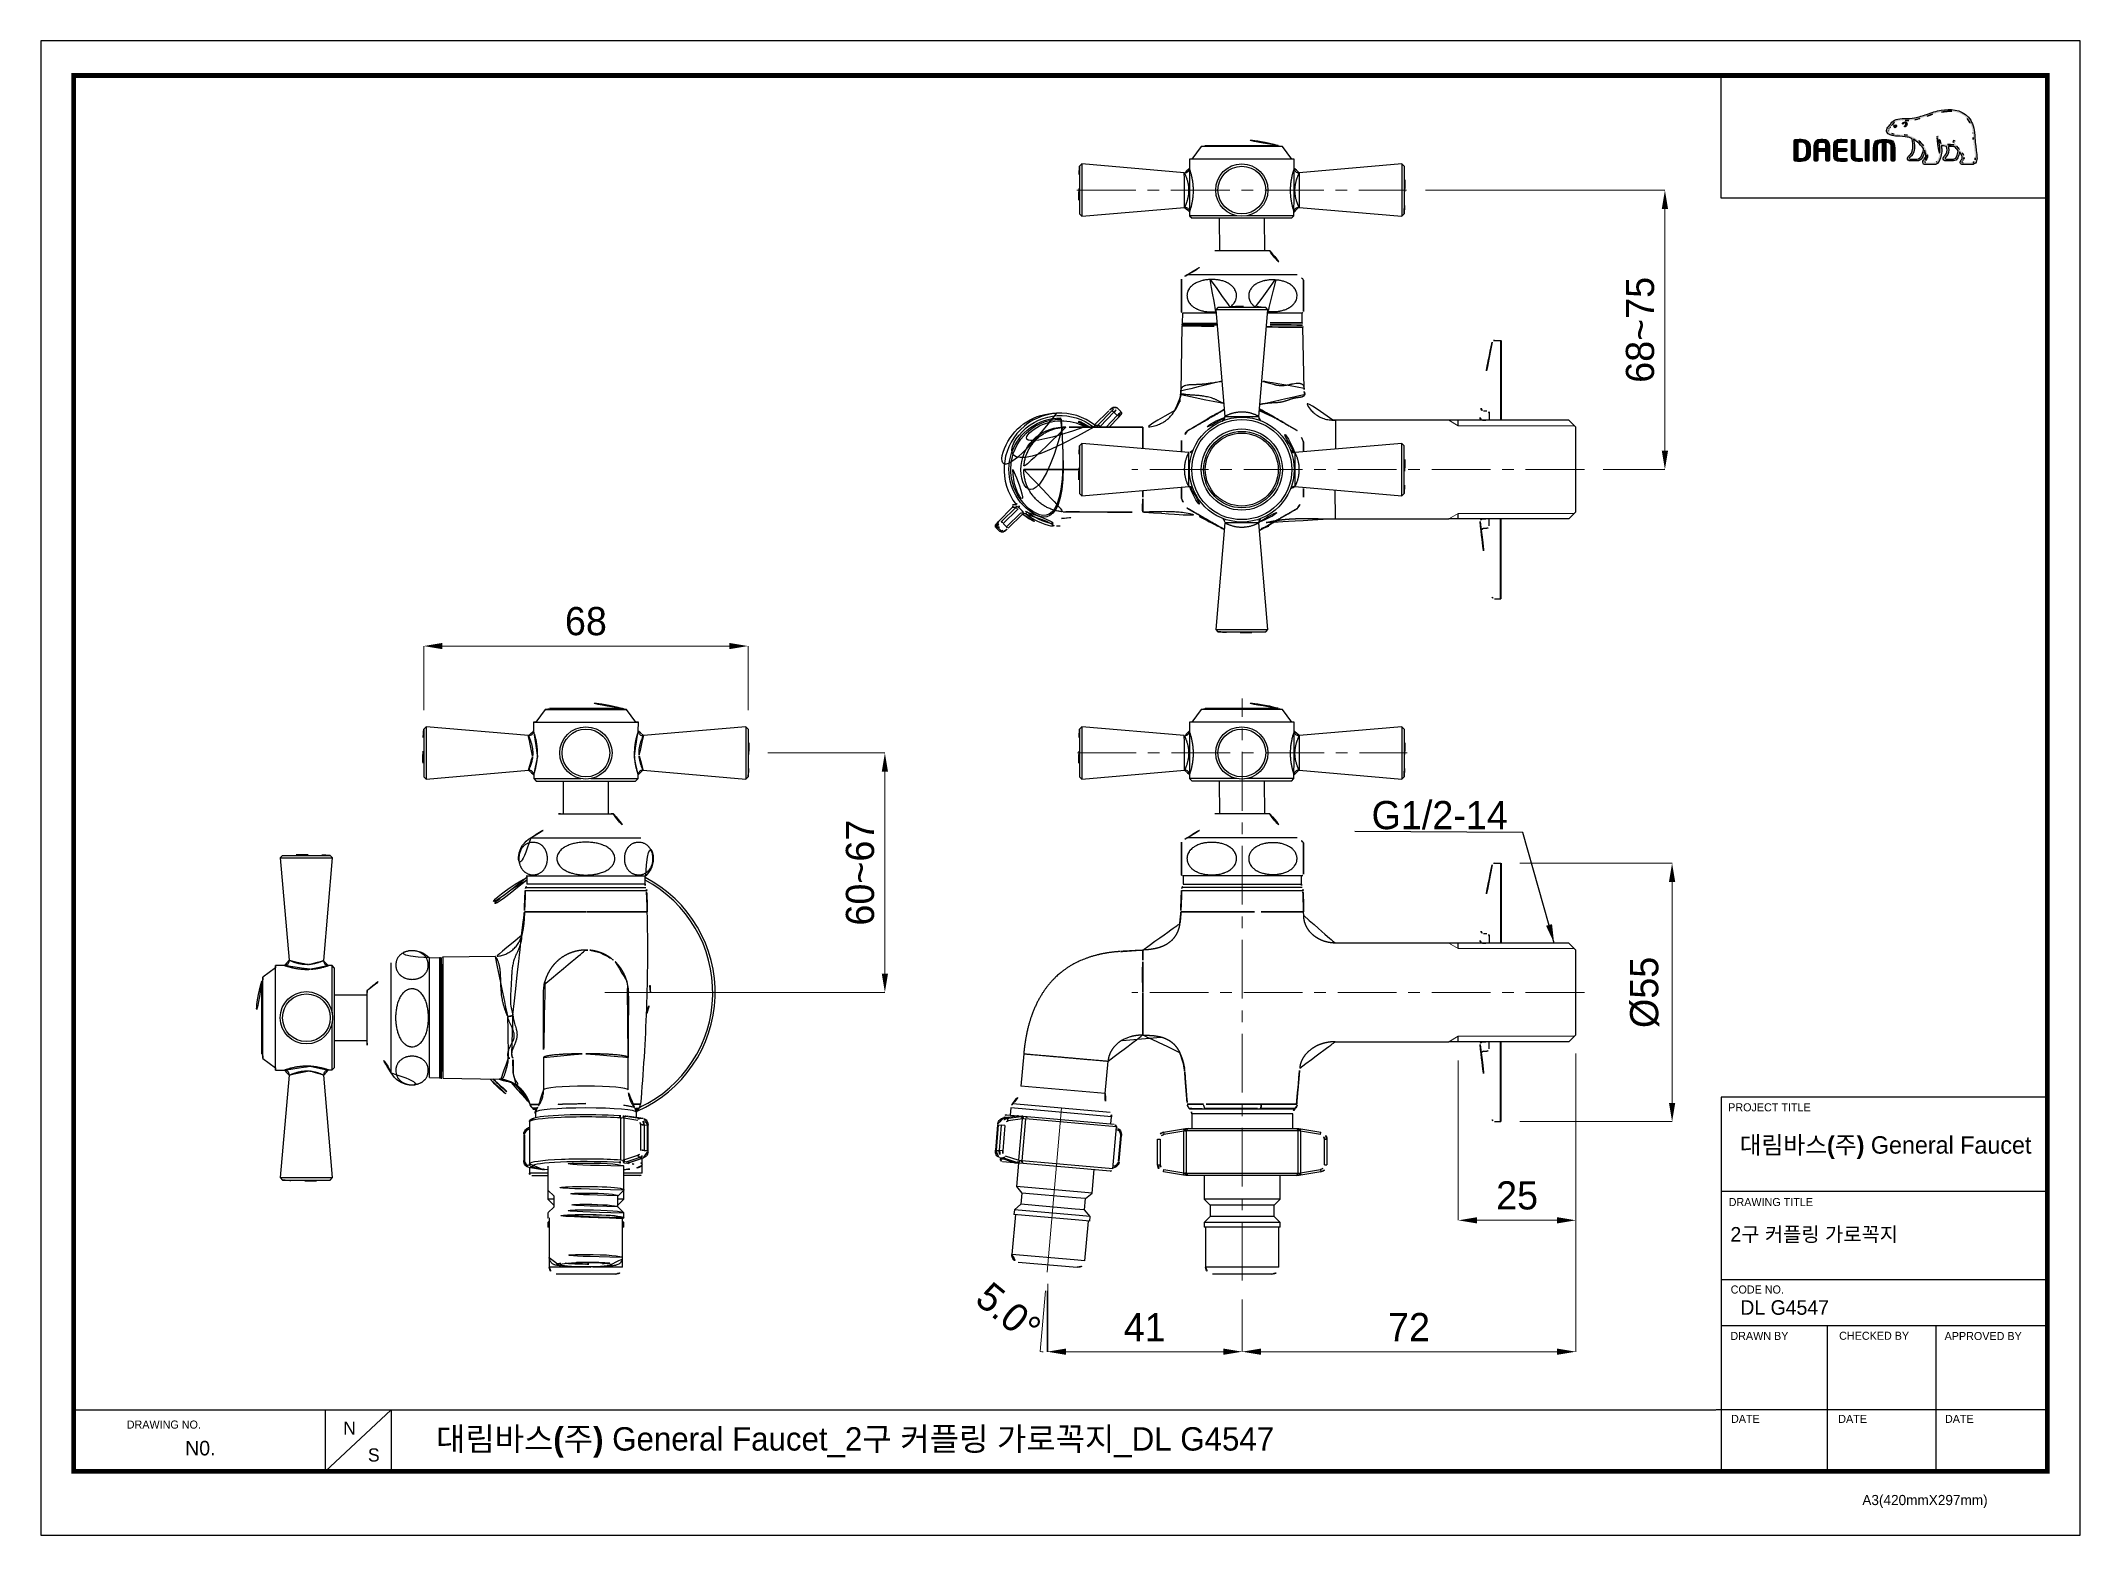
# Model space of a CAD drawing. Extents: x 16296677672 to 16296678106, y -37409616503 to -37409616185.
import ezdxf

# ---------------------------------------------------------------- set-up
doc = ezdxf.new("R2010")
doc.units = 0
doc.header["$LTSCALE"] = 10
doc.header["$MEASUREMENT"] = 0
doc.header["$PDMODE"] = 3
doc.header["$PDSIZE"] = -10
doc.linetypes.add('CENTER', pattern=[2, 1.25, -0.25, 0.25, -0.25])
doc.layers.get('0').update_dxf_attribs({"linetype": 'CONTINUOUS'})
doc.layers.get('DEFPOINTS').update_dxf_attribs({"linetype": 'CONTINUOUS'})
doc.layers.add('DIM & TEXT', color=4, linetype='CONTINUOUS', lineweight=9)
doc.layers.add('HIDDEN THIN', color=40, linetype='CONTINUOUS', lineweight=9)
doc.layers.add('DWG', color=7, linetype='CONTINUOUS')
doc.layers.add('레이어 1', color=7, linetype='CONTINUOUS')
doc.styles.add('Daelim Dimension', font='')
doc.styles.get("Standard").update_dxf_attribs({"font": 'SYMBOL'})
doc.styles.get('Daelim Dimension').set_extended_font_data('나눔고딕')
doc.dimstyles.new('A3', dxfattribs={"dimtxt": 3, "dimasz": 4, "dimexe": 1.25, "dimexo": 0.3, "dimtad": 1, "dimdec": 4, "dimdsep": 46, "dimtxsty": 'Standard', "dimcen": 0, "dimclrd": 5, "dimclre": 5, "dimclrt": 7, "dimadec": 4, "dimazin": 2, "dimtfac": 1, "dimtdec": 4, "dimtmove": 0, "dimatfit": 3, "dimfxl": 1.25, "dimarcsym": 0})
doc.dimstyles.new('DEFAULT', dxfattribs={"dimscale": 2, "dimtxt": 2, "dimasz": 2, "dimexe": 0, "dimexo": 2, "dimgap": 1, "dimtad": 1, "dimdec": 1, "dimzin": 9, "dimdsep": 46, "dimtxsty": 'Daelim Dimension', "dimcen": 0.5, "dimclrd": 252, "dimclre": 252, "dimclrt": 3, "dimadec": 1, "dimazin": 0, "dimtfac": 1, "dimtdec": 1, "dimtix": 1, "dimtmove": 0, "dimatfit": 3, "dimfxl": 1, "dimtolj": 1, "dimtzin": 1, "dimlwd": 9, "dimlwe": 9, "dimarcsym": 0})

msp = doc.modelspace()

# ---------------------------------------------------------------- texts
at = {"color": 5, "ltscale": 40, "style": 'Daelim Dimension'}
for s, height, p in [('PROJECT TITLE', 1.71267418, (16296678030.606119, -37409616412.524727)), ('DRAWING TITLE', 1.71267418, (16296678030.715931, -37409616432.681992)), ('CODE NO.', 1.7126742, (16296678031.14543, -37409616451.296654)), ('DRAWN BY', 1.7126742, (16296678031.07826, -37409616461.168907)), ('CHECKED BY', 1.7126742, (16296678054.21838, -37409616461.138527)), ('APPROVED BY', 1.71267418, (16296678076.660641, -37409616461.193863)), ('DATE', 1.7126742, (16296678031.21203, -37409616478.820908)), ('DATE', 1.7126742, (16296678054.036249, -37409616478.820908)), ('DATE', 1.7126742, (16296678076.739389, -37409616478.820908)), ('DRAWING NO.', 1.71267418, (16296677689.81501, -37409616480.03447)), ('A3(420mmX297mm)', 2.16158088, (16296678059.15645, -37409616496.316597))]:
    msp.add_text(s, height=height, dxfattribs=at).set_placement(p)
at = {"ltscale": 0.5, "insert": (16296677969.213249, -37409616349.529617), "char_height": 6, "attachment_point": 5, "style": 'Daelim Dimension'}
msp.add_mtext('G1/2-14', dxfattribs=at)
at = {"attachment_point": 1, "style": 'Daelim Dimension'}
for s, insert, char_height, width in [('{\\fPretendard Variable SemiBold|b0|i0|c129|p2;\\C7;대림바스(주)} General Faucet', (16296678033.04096, -37409616417.826477), 3.70649658, 59.5717871), (' 2구 커플링 가로꼭지', (16296678029.93561, -37409616437.145416), 3.09423494, 52.07281004), ('DL G4547', (16296678033.192381, -37409616452.721558), 3.0942349, 52.07281004), ('N', (16296677735.873659, -37409616478.529823), 2.802749, 3.91154037), ('N0.', (16296677702.25765, -37409616482.643517), 3.0942349, 19.41122331), ('S', (16296677741.132851, -37409616484.242531), 2.802749, 3.91154037)]:
    msp.add_mtext(s, dxfattribs=dict(at, insert=insert, char_height=char_height, width=width))
at = {"color": 2, "insert": (16296677755.642401, -37409616479.738586), "char_height": 4.97287758, "width": 215.93014503, "attachment_point": 1, "style": 'Daelim Dimension'}
msp.add_mtext('{\\fPretendard Variable SemiBold|b0|i0|c129|p2;대림바스(주)} General Faucet_2구 커플링 가로꼭지_DL G4547', dxfattribs=at)

# ---------------------------------------------------------------- blocks, each defined once
blk = doc.blocks.new('*D89')
at = {"color": 5, "lineweight": 9, "ltscale": 0.5, "transparency": 16777216}
for p, q in [((16296677885.67165, -37409616450.7278), (16296677885.67165, -37409616463.67088)), ((16296677927.19732, -37409616452.54734), (16296677927.19732, -37409616463.67088)), ((16296677889.67165, -37409616463.67088), (16296677923.19732, -37409616463.67088))]:
    blk.add_line(p, q, dxfattribs=at)
at = {"color": 5, "ltscale": 0.5, "transparency": 16777216}
for points in [[(16296677889.67165, -37409616463.00421), (16296677889.67165, -37409616464.33754), (16296677885.67165, -37409616463.67088)], [(16296677923.19732, -37409616463.00421), (16296677923.19732, -37409616464.33754), (16296677927.19732, -37409616463.67088)]]:
    blk.add_solid(points, dxfattribs=at)
at = {"layer": 'DEFPOINTS', "color": 0, "ltscale": 0.5, "transparency": 16777216}
for p in [(16296677885.67165, -37409616446.7278), (16296677927.19732, -37409616448.54734), (16296677927.19732, -37409616463.67088)]:
    blk.add_point(p, dxfattribs=at)
at = {"color": 7, "ltscale": 0.5, "transparency": 16777216, "insert": (16296677906.43449, -37409616458.46916), "char_height": 6, "attachment_point": 5, "style": 'Daelim Dimension'}
blk.add_mtext('\\A1;41', dxfattribs=at)
blk = doc.blocks.new('*D90')
at = {"color": 5, "lineweight": 9, "ltscale": 0.5, "transparency": 16777216}
for p, q in [((16296677998.1813, -37409616400.21817), (16296677998.1813, -37409616463.67088)), ((16296677927.19732, -37409616452.54734), (16296677927.19732, -37409616463.67088)), ((16296677931.19732, -37409616463.67088), (16296677994.1813, -37409616463.67088))]:
    blk.add_line(p, q, dxfattribs=at)
at = {"color": 5, "ltscale": 0.5, "transparency": 16777216}
for points in [[(16296677931.19732, -37409616463.00421), (16296677931.19732, -37409616464.33754), (16296677927.19732, -37409616463.67088)], [(16296677994.1813, -37409616463.00421), (16296677994.1813, -37409616464.33754), (16296677998.1813, -37409616463.67088)]]:
    blk.add_solid(points, dxfattribs=at)
at = {"layer": 'DEFPOINTS', "color": 0, "ltscale": 0.5, "transparency": 16777216}
for p in [(16296677998.1813, -37409616396.21817), (16296677927.19732, -37409616448.54734), (16296677998.1813, -37409616463.67088)]:
    blk.add_point(p, dxfattribs=at)
at = {"color": 7, "ltscale": 0.5, "transparency": 16777216, "insert": (16296677962.68932, -37409616458.43482), "char_height": 6, "attachment_point": 5, "style": 'Daelim Dimension'}
blk.add_mtext('\\A1;72', dxfattribs=at)
blk = doc.blocks.new('*D91')
at = {"color": 5, "lineweight": 9, "ltscale": 0.5, "transparency": 16777216}
for p, q in [((16296677973.181299, -37409616401.71817), (16296677973.181299, -37409616435.718102)), ((16296677998.181299, -37409616400.21817), (16296677998.181299, -37409616435.718102)), ((16296677994.181299, -37409616435.718102), (16296677977.181299, -37409616435.718102))]:
    blk.add_line(p, q, dxfattribs=at)
at = {"color": 5, "ltscale": 0.5, "transparency": 16777216}
for points in [[(16296677977.181299, -37409616435.051437), (16296677977.181299, -37409616436.384773), (16296677973.181299, -37409616435.718102)], [(16296677994.181299, -37409616435.051437), (16296677994.181299, -37409616436.384773), (16296677998.181299, -37409616435.718102)]]:
    blk.add_solid(points, dxfattribs=at)
at = {"layer": 'DEFPOINTS', "color": 0, "ltscale": 0.5, "transparency": 16777216}
for p in [(16296677973.181299, -37409616397.71817), (16296677998.181299, -37409616396.21817), (16296677973.181299, -37409616435.718102)]:
    blk.add_point(p, dxfattribs=at)
at = {"color": 7, "ltscale": 0.5, "transparency": 16777216, "insert": (16296677985.681299, -37409616430.452003), "char_height": 6, "attachment_point": 5, "style": 'Daelim Dimension'}
blk.add_mtext('\\A1;25', dxfattribs=at)
blk = doc.blocks.new('*D92')
at = {"color": 5, "lineweight": 9, "ltscale": 0.5, "transparency": 16777216}
for p, q in [((16296677826.205391, -37409616336.265823), (16296677851.151831, -37409616336.265823)), ((16296677851.151831, -37409616383.218193), (16296677851.151831, -37409616340.265823)), ((16296677791.52178, -37409616387.218193), (16296677851.151831, -37409616387.218193))]:
    blk.add_line(p, q, dxfattribs=at)
at = {"color": 5, "ltscale": 0.5, "transparency": 16777216}
for points in [[(16296677850.485161, -37409616340.265823), (16296677851.818501, -37409616340.265823), (16296677851.151831, -37409616336.265823)], [(16296677850.485161, -37409616383.218193), (16296677851.818501, -37409616383.218193), (16296677851.151831, -37409616387.218193)]]:
    blk.add_solid(points, dxfattribs=at)
at = {"layer": 'DEFPOINTS', "color": 0, "ltscale": 0.5, "transparency": 16777216}
for p in [(16296677822.205391, -37409616336.265823), (16296677851.151831, -37409616336.265823), (16296677787.52178, -37409616387.218193)]:
    blk.add_point(p, dxfattribs=at)
at = {"color": 7, "ltscale": 0.5, "transparency": 16777216, "insert": (16296677845.885719, -37409616361.730659), "char_height": 6, "attachment_point": 5, "rotation": 90, "style": 'Daelim Dimension'}
blk.add_mtext('\\A1;60~67', dxfattribs=at)
blk = doc.blocks.new('*D93')
at = {"color": 5, "lineweight": 9, "ltscale": 0.5, "transparency": 16777216}
for p, q in [((16296677752.999519, -37409616327.184937), (16296677752.999519, -37409616313.519409)), ((16296677818.04402, -37409616313.519409), (16296677756.999519, -37409616313.519409)), ((16296677822.04402, -37409616327.184937), (16296677822.04402, -37409616313.519409))]:
    blk.add_line(p, q, dxfattribs=at)
at = {"color": 5, "ltscale": 0.5, "transparency": 16777216}
for points in [[(16296677756.999519, -37409616312.852753), (16296677756.999519, -37409616314.186073), (16296677752.999519, -37409616313.519409)], [(16296677818.04402, -37409616312.852753), (16296677818.04402, -37409616314.186073), (16296677822.04402, -37409616313.519409)]]:
    blk.add_solid(points, dxfattribs=at)
at = {"layer": 'DEFPOINTS', "color": 0, "ltscale": 0.5, "transparency": 16777216}
for p in [(16296677752.999519, -37409616313.519409), (16296677752.999519, -37409616331.184937), (16296677822.04402, -37409616331.184937)]:
    blk.add_point(p, dxfattribs=at)
at = {"color": 7, "ltscale": 0.5, "transparency": 16777216, "insert": (16296677787.52177, -37409616308.253311), "char_height": 6, "attachment_point": 5, "style": 'Daelim Dimension'}
blk.add_mtext('\\A1;68', dxfattribs=at)
blk = doc.blocks.new('*D94')
at = {"color": 5, "lineweight": 9, "ltscale": 0.5, "transparency": 16777216}
for p, q in [((16296677966.18406, -37409616216.49069), (16296678017.14262, -37409616216.49069)), ((16296678017.14262, -37409616271.96544), (16296678017.14262, -37409616220.49069)), ((16296678004.00967, -37409616275.96544), (16296678017.14262, -37409616275.96544))]:
    blk.add_line(p, q, dxfattribs=at)
at = {"color": 5, "ltscale": 0.5, "transparency": 16777216}
for points in [[(16296678016.47595, -37409616220.49069), (16296678017.80928, -37409616220.49069), (16296678017.14262, -37409616216.49069)], [(16296678016.47595, -37409616271.96544), (16296678017.80928, -37409616271.96544), (16296678017.14262, -37409616275.96544)]]:
    blk.add_solid(points, dxfattribs=at)
at = {"layer": 'DEFPOINTS', "color": 0, "ltscale": 0.5, "transparency": 16777216}
for p in [(16296677962.18406, -37409616216.49069), (16296678017.14262, -37409616216.49069), (16296678000.00967, -37409616275.96544)]:
    blk.add_point(p, dxfattribs=at)
at = {"color": 7, "ltscale": 0.5, "transparency": 16777216, "insert": (16296678011.87651, -37409616246.22806), "char_height": 6, "attachment_point": 5, "rotation": 90, "style": 'Daelim Dimension'}
blk.add_mtext('\\A1;68~75', dxfattribs=at)
blk = doc.blocks.new('*D98')
at = {"color": 5, "lineweight": 9, "ltscale": 0.5, "transparency": 16777216}
for p, q in [((16296677986.26055, -37409616359.718193), (16296678018.674061, -37409616359.718193)), ((16296678018.674061, -37409616363.718193), (16296678018.674061, -37409616410.718193)), ((16296677986.26055, -37409616414.718193), (16296678018.674061, -37409616414.718193))]:
    blk.add_line(p, q, dxfattribs=at)
at = {"color": 5, "ltscale": 0.5, "transparency": 16777216}
for points in [[(16296678018.007389, -37409616363.718193), (16296678019.340731, -37409616363.718193), (16296678018.674061, -37409616359.718193)], [(16296678018.007389, -37409616410.718193), (16296678019.340731, -37409616410.718193), (16296678018.674061, -37409616414.718193)]]:
    blk.add_solid(points, dxfattribs=at)
at = {"layer": 'DEFPOINTS', "color": 0, "ltscale": 0.5, "transparency": 16777216}
for p in [(16296677982.26055, -37409616359.718193), (16296677982.26055, -37409616414.718193), (16296678018.674061, -37409616414.718193)]:
    blk.add_point(p, dxfattribs=at)
at = {"color": 7, "ltscale": 0.5, "transparency": 16777216, "insert": (16296678012.841431, -37409616387.218193), "char_height": 6, "attachment_point": 5, "rotation": 90, "style": 'Daelim Dimension'}
blk.add_mtext('\\A1;%%C55', dxfattribs=at)
blk = doc.blocks.new('*D102')
at = {"color": 5, "lineweight": 9, "ltscale": 0.5, "transparency": 16777216}
for p, q in [((16296677885.323021, -37409616450.71257), (16296677884.190809, -37409616463.653847)), ((16296677885.81012, -37409616449.247009), (16296677885.810749, -37409616463.724533))]:
    blk.add_line(p, q, dxfattribs=at)
blk.add_arc((16296677885.80994, -37409616445.147049), 18.577489, 264.99998994, 270.00249706, dxfattribs=at)
at = {"layer": 'DEFPOINTS', "color": 0, "ltscale": 0.5, "transparency": 16777216}
for p in [(16296677888.728621, -37409616411.786491), (16296677885.67165, -37409616446.727791), (16296677885.80995, -37409616445.147011), (16296677885.80995, -37409616445.247017), (16296677885.270161, -37409616463.716698)]:
    blk.add_point(p, dxfattribs=at)
at = {"color": 7, "ltscale": 0.5, "transparency": 16777216, "insert": (16296677877.45734, -37409616455.323677), "char_height": 6, "attachment_point": 5, "rotation": 320.62217121, "style": 'Daelim Dimension'}
blk.add_mtext('\\A1;5.0°', dxfattribs=at)
blk = doc.blocks.new('_None')

# ---------------------------------------------------------------- dimensions: what is measured, and where the dimension line sits
at = {"ltscale": 0.5}
dim = msp.add_linear_dim(base=(16296678017.14262, -37409616216.490692), p1=(16296678000.009661, -37409616275.965424), p2=(16296677962.18405, -37409616216.490677), angle=90, text='68~75', dimstyle='DEFAULT', override={"dimtxt": 3, "dimclrd": 5, "dimclre": 5, "dimclrt": 7}, dxfattribs=at)
dim.commit()
dim.dimension.update_dxf_attribs({"geometry": '*D94', "text_midpoint": (16296678011.876511, -37409616246.228058)})
for base, p1, p2, text, override, picture, middle in [((16296677752.999519, -37409616313.519409), (16296677822.04402, -37409616331.184937), (16296677752.999519, -37409616331.184937), '68', {"dimtxt": 3, "dimclrd": 5, "dimclre": 5, "dimclrt": 7}, '*D93', (16296677787.52177, -37409616308.253311)), ((16296677998.181299, -37409616463.670883), (16296677927.197321, -37409616448.54734), (16296677998.181299, -37409616396.21817), '72', {"dimtxt": 3, "dimdec": 0, "dimclrd": 5, "dimclre": 5, "dimclrt": 7}, '*D90', (16296677962.68932, -37409616458.434822)), ((16296677927.197321, -37409616463.670883), (16296677885.67165, -37409616446.727798), (16296677927.197321, -37409616448.54734), '41', {"dimtxt": 3, "dimdec": 0, "dimclrd": 5, "dimclre": 5, "dimclrt": 7}, '*D89', (16296677906.43449, -37409616458.469162))]:
    dim = msp.add_linear_dim(base=base, p1=p1, p2=p2, text=text, dimstyle='DEFAULT', override=override, dxfattribs=at)
    dim.commit()
    dim.dimension.update_dxf_attribs({"geometry": picture, "text_midpoint": middle})
for base, p1, p2, text, picture, middle in [((16296677851.151831, -37409616336.265823), (16296677787.52177, -37409616387.21817), (16296677822.205379, -37409616336.265808), '60~67', '*D92', (16296677851.151819, -37409616361.730659)), ((16296678018.674061, -37409616414.718193), (16296677982.26054, -37409616359.71817), (16296677982.26054, -37409616414.71817), '%%C<>', '*D98', (16296678018.674049, -37409616387.218193))]:
    dim = msp.add_linear_dim(base=base, p1=p1, p2=p2, angle=90, text=text, dimstyle='DEFAULT', override={"dimtxt": 3, "dimclrd": 5, "dimclre": 5, "dimclrt": 7}, dxfattribs=at)
    dim.commit()
    dim.dimension.update_dxf_attribs({"geometry": picture, "text_midpoint": middle, "dimtype": 160})
dim = msp.add_linear_dim(base=(16296677973.181299, -37409616435.718102), p1=(16296677998.181299, -37409616396.21817), p2=(16296677973.181299, -37409616397.71817), dimstyle='DEFAULT', override={"dimtxt": 3, "dimdec": 0, "dimclrd": 5, "dimclre": 5, "dimclrt": 7}, dxfattribs=at)
dim.commit()
dim.dimension.update_dxf_attribs({"geometry": '*D91', "text_midpoint": (16296677985.681299, -37409616430.452003)})
dim = msp.add_angular_dim_2l(base=(16296677885.270161, -37409616463.716698), line1=((16296677885.80995, -37409616445.147018), (16296677885.80995, -37409616445.247017)), line2=((16296677885.67165, -37409616446.727798), (16296677888.728621, -37409616411.786491)), dimstyle='DEFAULT', override={"dimtxt": 3, "dimblk1": 'None', "dimblk2": 'None', "dimsah": 1, "dimclrd": 5, "dimclre": 5, "dimclrt": 7}, dxfattribs=at)
dim.commit()
dim.dimension.update_dxf_attribs({"geometry": '*D102', "text_midpoint": (16296677874.02379, -37409616459.50705), "dimtype": 162})

# ---------------------------------------------------------------- hatches: boundary and pattern name
at = {"layer": '레이어 1'}
h = msp.add_hatch(color=5, dxfattribs=at)
h.dxf.hatch_style = 1
edge = h.paths.add_edge_path(flags=16)
edge.add_spline(control_points=[(16296678082.92589, -37409616210.470688), (16296678082.736691, -37409616210.680138), (16296678082.49892, -37409616210.682007), (16296678082.48863, -37409616210.682007), (16296678082.48863, -37409616210.682007), (16296678080.584, -37409616210.682007), (16296678080.584, -37409616210.682007), (16296678080.514021, -37409616210.682007), (16296678080.46055, -37409616210.664467), (16296678080.42592, -37409616210.63028), (16296678080.39702, -37409616210.601967), (16296678080.38298, -37409616210.558907), (16296678080.38298, -37409616210.505547), (16296678080.38298, -37409616210.398148), (16296678080.46138, -37409616210.299393), (16296678080.54468, -37409616210.194557), (16296678080.62191, -37409616210.095337), (16296678080.695271, -37409616210.001266), (16296678080.73634, -37409616209.885658), (16296678080.84059, -37409616209.60508), (16296678080.829941, -37409616209.305771), (16296678080.70545, -37409616209.042038), (16296678080.480551, -37409616208.56488), (16296678080.14687, -37409616208.189987), (16296678079.82346, -37409616207.827744), (16296678079.82346, -37409616207.827744), (16296678079.71394, -37409616207.707458), (16296678079.71394, -37409616207.706291), (16296678079.29353, -37409616207.237808), (16296678078.859079, -37409616206.753151), (16296678078.8248, -37409616206.096046), (16296678078.816959, -37409616205.965942), (16296678078.756821, -37409616205.887306), (16296678078.673161, -37409616205.890823), (16296678078.673161, -37409616205.890823), (16296678078.54994, -37409616205.950012), (16296678078.54726, -37409616205.950012), (16296678078.51391, -37409616205.986771), (16296678078.49531, -37409616206.041512), (16296678078.49531, -37409616206.104477), (16296678078.49531, -37409616206.104477), (16296678078.49637, -37409616206.126694), (16296678078.49637, -37409616206.126938), (16296678078.51321, -37409616206.364464), (16296678078.569851, -37409616206.597527), (16296678078.66942, -37409616206.839493), (16296678078.66942, -37409616206.839493), (16296678078.67914, -37409616206.863853), (16296678078.67914, -37409616206.863853), (16296678078.67914, -37409616206.863853), (16296678078.653379, -37409616206.864777), (16296678078.653379, -37409616206.864777), (16296678077.43066, -37409616206.913223), (16296678076.23193, -37409616206.682487), (16296678075.879391, -37409616206.597527), (16296678075.661989, -37409616205.722794), (16296678075.30934, -37409616205.142906), (16296678075.29413, -37409616205.11834), (16296678075.26675, -37409616205.072937), (16296678075.22298, -37409616205.038063), (16296678075.180861, -37409616205.025887), (16296678075.180861, -37409616205.025887), (16296678075.07789, -37409616205.041344), (16296678075.06526, -37409616205.042976), (16296678075.056601, -37409616205.055847), (16296678075.03858, -37409616205.080177), (16296678074.9988, -37409616205.133553), (16296678074.9988, -37409616205.133553), (16296678074.9939, -37409616205.176376), (16296678074.9939, -37409616205.176376), (16296678074.9939, -37409616205.176376), (16296678075.026409, -37409616205.291496), (16296678075.026409, -37409616205.291496), (16296678075.053089, -37409616205.337608), (16296678075.680941, -37409616206.437477), (16296678075.680941, -37409616207.894211), (16296678075.680941, -37409616208.792824), (16296678075.44482, -37409616209.64064), (16296678074.979139, -37409616210.413834), (16296678074.86787, -37409616210.599403), (16296678074.72126, -37409616210.682007), (16296678074.50317, -37409616210.682007), (16296678074.50317, -37409616210.682007), (16296678072.62566, -37409616210.682007), (16296678072.62566, -37409616210.682007), (16296678072.563419, -37409616210.682007), (16296678072.43354, -37409616210.638237), (16296678072.43354, -37409616210.50251), (16296678072.43354, -37409616210.427628), (16296678072.50293, -37409616210.304771), (16296678072.61854, -37409616210.175369), (16296678073.400949, -37409616209.304138), (16296678072.949551, -37409616207.943336), (16296678072.19919, -37409616207.046837), (16296678071.47443, -37409616206.182159), (16296678070.29162, -37409616205.093987), (16296678068.772869, -37409616204.823708), (16296678068.23464, -37409616204.729637), (16296678067.350201, -37409616204.677231), (16296678066.635851, -37409616204.63485), (16296678066.635851, -37409616204.63485), (16296678065.913811, -37409616204.592041), (16296678065.913811, -37409616204.592041), (16296678065.543249, -37409616204.563721), (16296678064.93084, -37409616204.335793), (16296678064.74445, -37409616203.982887), (16296678064.665701, -37409616203.836632), (16296678064.674601, -37409616203.688293), (16296678064.77334, -37409616203.517677), (16296678064.83548, -37409616203.414726), (16296678064.92078, -37409616203.326263), (16296678065.02807, -37409616203.218613), (16296678065.146709, -37409616203.098572), (16296678065.268749, -37409616202.974297), (16296678065.363779, -37409616202.810493), (16296678065.363779, -37409616202.810493), (16296678065.391029, -37409616202.759247), (16296678065.391029, -37409616202.759247), (16296678065.75363, -37409616202.065643), (16296678066.500601, -37409616201.699387), (16296678067.612049, -37409616201.669907), (16296678067.612049, -37409616201.669907), (16296678068.238859, -37409616201.662903), (16296678068.238859, -37409616201.662903), (16296678068.92709, -37409616201.659393), (16296678069.708, -37409616201.655403), (16296678070.349649, -37409616201.517342), (16296678071.250839, -37409616201.323578), (16296678072.154949, -37409616201.014671), (16296678072.95282, -37409616200.74276), (16296678072.95282, -37409616200.74276), (16296678072.978331, -37409616200.734337), (16296678072.978331, -37409616200.734337), (16296678073.96516, -37409616200.396889), (16296678074.985701, -37409616200.047958), (16296678076.028919, -37409616199.878067), (16296678077.6985, -37409616199.601723), (16296678079.99124, -37409616199.610832), (16296678081.433701, -37409616201.230209), (16296678082.10042, -37409616201.979973), (16296678082.511101, -37409616203.011047), (16296678082.652439, -37409616204.295547), (16296678082.652439, -37409616204.295547), (16296678082.64707, -37409616204.291328), (16296678082.642139, -37409616204.286903), (16296678082.653601, -37409616204.312378), (16296678082.664379, -37409616204.456551), (16296678082.72382, -37409616205.27372), (16296678082.7409, -37409616205.666634), (16296678082.75893, -37409616206.072868), (16296678082.86165, -37409616206.826637), (16296678082.86165, -37409616206.826637), (16296678083.152769, -37409616209.347412), (16296678083.152769, -37409616209.347412), (16296678083.152769, -37409616209.347412), (16296678083.17008, -37409616209.653748), (16296678083.17008, -37409616209.653748), (16296678083.17008, -37409616210.015541), (16296678083.088181, -37409616210.290497), (16296678082.92589, -37409616210.470688)], knot_values=[0, 0, 0, 0, 1, 1, 1, 2, 2, 2, 3, 3, 3, 4, 4, 4, 5, 5, 5, 6, 6, 6, 7, 7, 7, 8, 8, 8, 9, 9, 9, 10, 10, 10, 11, 11, 11, 12, 12, 12, 13, 13, 13, 14, 14, 14, 15, 15, 15, 16, 16, 16, 17, 17, 17, 18, 18, 18, 19, 19, 19, 20, 20, 20, 21, 21, 21, 22, 22, 22, 23, 23, 23, 24, 24, 24, 25, 25, 25, 26, 26, 26, 27, 27, 27, 28, 28, 28, 29, 29, 29, 30, 30, 30, 31, 31, 31, 32, 32, 32, 33, 33, 33, 34, 34, 34, 35, 35, 35, 36, 36, 36, 37, 37, 37, 38, 38, 38, 39, 39, 39, 40, 40, 40, 41, 41, 41, 42, 42, 42, 43, 43, 43, 44, 44, 44, 45, 45, 45, 46, 46, 46, 47, 47, 47, 48, 48, 48, 49, 49, 49, 50, 50, 50, 51, 51, 51, 52, 52, 52, 53, 53, 53, 53], degree=3, periodic=0)
edge = h.paths.add_edge_path(flags=16)
edge.add_spline(control_points=[(16296678078.52293, -37409616209.925903), (16296678078.52293, -37409616209.925903), (16296678076.969191, -37409616209.925903), (16296678076.969191, -37409616209.925903), (16296678076.85429, -37409616209.925903), (16296678076.7635, -37409616209.834183), (16296678076.7635, -37409616209.717163), (16296678076.7635, -37409616209.635498), (16296678076.8344, -37409616209.531593), (16296678076.901449, -37409616209.460213), (16296678077.217489, -37409616209.157639), (16296678077.54077, -37409616208.741096), (16296678077.54077, -37409616207.950363), (16296678077.54077, -37409616207.950363), (16296678077.52076, -37409616207.591148), (16296678077.52076, -37409616207.58976), (16296678077.52076, -37409616207.58976), (16296678077.463659, -37409616207.240356), (16296678077.463659, -37409616207.240356), (16296678077.463659, -37409616207.240356), (16296678077.459681, -37409616207.218361), (16296678077.459681, -37409616207.218361), (16296678077.459681, -37409616207.218361), (16296678077.482611, -37409616207.220009), (16296678077.482611, -37409616207.220009), (16296678077.772329, -37409616207.240829), (16296678078.336069, -37409616207.272186), (16296678078.8743, -37409616207.246689), (16296678079.01096, -37409616207.464081), (16296678079.231171, -37409616207.743721), (16296678079.5527, -37409616208.11628), (16296678079.537951, -37409616208.301628), (16296678079.384451, -37409616209.925903), (16296678078.52293, -37409616209.925903)], knot_values=[0, 0, 0, 0, 1, 1, 1, 2, 2, 2, 3, 3, 3, 4, 4, 4, 5, 5, 5, 6, 6, 6, 7, 7, 7, 8, 8, 8, 9, 9, 9, 10, 10, 10, 11, 11, 11, 11], degree=3, periodic=0)
edge = h.paths.add_edge_path(flags=16)
edge.add_spline(control_points=[(16296678070.72665, -37409616209.925903), (16296678070.72665, -37409616209.925903), (16296678069.36282, -37409616209.925903), (16296678069.36282, -37409616209.925903), (16296678069.260559, -37409616209.925903), (16296678069.15056, -37409616209.84166), (16296678069.15056, -37409616209.717163), (16296678069.15056, -37409616209.641586), (16296678069.21398, -37409616209.547974), (16296678069.32959, -37409616209.455063), (16296678069.674761, -37409616209.180099), (16296678070.197781, -37409616208.764023), (16296678070.25441, -37409616207.615242), (16296678070.25441, -37409616207.615242), (16296678070.262239, -37409616207.301903), (16296678070.262239, -37409616207.301903), (16296678070.262239, -37409616206.813293), (16296678070.15028, -37409616206.223351), (16296678070.044041, -37409616205.696114), (16296678070.044041, -37409616205.696114), (16296678070.026711, -37409616205.642303), (16296678070.026711, -37409616205.642303), (16296678070.026711, -37409616205.642303), (16296678070.071409, -37409616205.677162), (16296678070.071409, -37409616205.677162), (16296678070.274759, -37409616205.802361), (16296678071.38867, -37409616206.557281), (16296678072.17918, -37409616207.6726), (16296678072.113649, -37409616208.200523), (16296678071.815981, -37409616209.925903), (16296678070.72665, -37409616209.925903)], knot_values=[0, 0, 0, 0, 1, 1, 1, 2, 2, 2, 3, 3, 3, 4, 4, 4, 5, 5, 5, 6, 6, 6, 7, 7, 7, 8, 8, 8, 9, 9, 9, 10, 10, 10, 10], degree=3, periodic=0)
edge = h.paths.add_edge_path()
edge.add_spline(control_points=[(16296678083.53772, -37409616209.309288), (16296678083.537239, -37409616209.305771), (16296678083.248011, -37409616206.774223), (16296678083.248011, -37409616206.774223), (16296678083.14094, -37409616206.017647), (16296678083.12549, -37409616205.614197), (16296678083.11158, -37409616205.256653), (16296678083.11158, -37409616205.256653), (16296678083.03998, -37409616204.257156), (16296678083.03998, -37409616204.256462), (16296678082.88763, -37409616202.888428), (16296678082.44488, -37409616201.783409), (16296678081.72341, -37409616200.975357), (16296678080.164881, -37409616199.224228), (16296678077.73196, -37409616199.205742), (16296678075.964689, -37409616199.497093), (16296678074.880859, -37409616199.676353), (16296678073.844879, -37409616200.029961), (16296678072.84329, -37409616200.372543), (16296678072.84329, -37409616200.372543), (16296678072.81101, -37409616200.384003), (16296678072.81101, -37409616200.384003), (16296678072.028009, -37409616200.651009), (16296678071.139441, -37409616200.955009), (16296678070.267521, -37409616201.140793), (16296678069.66844, -37409616201.268806), (16296678068.9182, -37409616201.274658), (16296678068.255461, -37409616201.278183), (16296678068.255461, -37409616201.278183), (16296678067.599529, -37409616201.286133), (16296678067.599529, -37409616201.286133), (16296678066.33913, -37409616201.317253), (16296678065.48065, -37409616201.7537), (16296678065.047029, -37409616202.582802), (16296678065.047029, -37409616202.582802), (16296678065.027491, -37409616202.618591), (16296678065.027491, -37409616202.618591), (16296678064.955759, -37409616202.744278), (16296678064.8494, -37409616202.850983), (16296678064.75416, -37409616202.946457), (16296678064.6492, -37409616203.052238), (16296678064.53091, -37409616203.170883), (16296678064.44058, -37409616203.324387), (16296678064.34989, -37409616203.478149), (16296678064.30415, -37409616203.633987), (16296678064.30415, -37409616203.787033), (16296678064.30415, -37409616203.915741), (16296678064.336439, -37409616204.042107), (16296678064.40127, -37409616204.162849), (16296678064.66921, -37409616204.6688), (16296678065.4335, -37409616204.941879), (16296678065.889589, -37409616204.974419), (16296678065.889589, -37409616204.974419), (16296678066.56097, -37409616205.016541), (16296678066.577, -37409616205.017937), (16296678067.24827, -37409616205.055847), (16296678068.167589, -37409616205.108971), (16296678068.704309, -37409616205.203751), (16296678069.018129, -37409616205.259209), (16296678069.37476, -37409616205.371773), (16296678069.70331, -37409616205.526459), (16296678069.726709, -37409616205.611641), (16296678069.897301, -37409616206.370079), (16296678069.897301, -37409616207.302383), (16296678069.897301, -37409616207.302383), (16296678069.890051, -37409616207.598183), (16296678069.890051, -37409616207.598183), (16296678069.840561, -37409616208.581261), (16296678069.411961, -37409616208.924789), (16296678069.097919, -37409616209.176117), (16296678069.06608, -37409616209.201172), (16296678068.786209, -37409616209.43354), (16296678068.766081, -37409616209.713188), (16296678068.75181, -37409616209.871384), (16296678068.797091, -37409616210.015541), (16296678068.89315, -37409616210.119202), (16296678068.99728, -37409616210.231529), (16296678069.1556, -37409616210.288383), (16296678069.36282, -37409616210.288383), (16296678069.36282, -37409616210.288383), (16296678070.72665, -37409616210.288383), (16296678070.72665, -37409616210.288383), (16296678071.747419, -37409616210.288383), (16296678072.25242, -37409616209.18924), (16296678072.40604, -37409616208.159576), (16296678072.40604, -37409616208.159576), (16296678072.40921, -37409616208.014717), (16296678072.40921, -37409616208.014717), (16296678072.40921, -37409616208.014717), (16296678072.45134, -37409616208.08725), (16296678072.45134, -37409616208.08725), (16296678072.582251, -37409616208.378601), (16296678072.661011, -37409616208.726822), (16296678072.661011, -37409616208.989143), (16296678072.661011, -37409616209.357246), (16296678072.547041, -37409616209.678787), (16296678072.33057, -37409616209.918411), (16296678072.27594, -37409616209.972481), (16296678072.00296, -37409616210.255386), (16296678072.00296, -37409616210.537849), (16296678072.00296, -37409616210.537849), (16296678072.005421, -37409616210.584427), (16296678072.005421, -37409616210.584427), (16296678072.04414, -37409616210.918129), (16296678072.31419, -37409616211.067192), (16296678072.56506, -37409616211.067192), (16296678072.56506, -37409616211.067192), (16296678074.50317, -37409616211.067192), (16296678074.50317, -37409616211.067192), (16296678074.85301, -37409616211.067192), (16296678075.13183, -37409616210.909691), (16296678075.310961, -37409616210.612511), (16296678075.804171, -37409616209.793694), (16296678076.054079, -37409616208.904427), (16296678076.054079, -37409616207.970253), (16296678076.054079, -37409616207.678673), (16296678076.02659, -37409616207.367439), (16296678075.972759, -37409616207.044487), (16296678075.972759, -37409616207.044487), (16296678075.96809, -37409616207.018753), (16296678075.96809, -37409616207.018753), (16296678075.96809, -37409616207.018753), (16296678075.99382, -37409616207.024139), (16296678075.99382, -37409616207.024139), (16296678076.227011, -37409616207.069313), (16296678076.60214, -37409616207.134361), (16296678077.06571, -37409616207.184433), (16296678077.06571, -37409616207.184433), (16296678077.079189, -37409616207.186073), (16296678077.079189, -37409616207.186073), (16296678077.079189, -37409616207.186073), (16296678077.14155, -37409616207.541313), (16296678077.14155, -37409616207.541313), (16296678077.14155, -37409616207.541313), (16296678077.15523, -37409616207.625549), (16296678077.15523, -37409616207.626953), (16296678077.15523, -37409616207.626953), (16296678077.173719, -37409616207.941238), (16296678077.173719, -37409616207.941238), (16296678077.173719, -37409616208.695473), (16296678076.83112, -37409616209.023552), (16296678076.646959, -37409616209.199516), (16296678076.644369, -37409616209.201874), (16296678076.38744, -37409616209.46302), (16296678076.359591, -37409616209.694687), (16296678076.359591, -37409616209.694687), (16296678076.350691, -37409616209.765846), (16296678076.350691, -37409616209.765846), (16296678076.350691, -37409616209.838623), (16296678076.36941, -37409616209.981369), (16296678076.49671, -37409616210.112892), (16296678076.60881, -37409616210.22966), (16296678076.78233, -37409616210.288383), (16296678077.013069, -37409616210.288383), (16296678077.013069, -37409616210.288383), (16296678078.52293, -37409616210.288383), (16296678078.52293, -37409616210.288383), (16296678079.439911, -37409616210.288383), (16296678079.715931, -37409616209.122543), (16296678079.8272, -37409616208.46917), (16296678079.8272, -37409616208.46917), (16296678079.832359, -37409616208.401779), (16296678079.832359, -37409616208.401779), (16296678079.832359, -37409616208.401779), (16296678079.86862, -37409616208.451149), (16296678079.86862, -37409616208.451149), (16296678080.080059, -37409616208.721207), (16296678080.265511, -37409616209.021446), (16296678080.35478, -37409616209.208199), (16296678080.401699, -37409616209.305313), (16296678080.42697, -37409616209.413193), (16296678080.42697, -37409616209.521301), (16296678080.42697, -37409616209.521301), (16296678080.392811, -37409616209.739861), (16296678080.392811, -37409616209.739861), (16296678080.357479, -37409616209.858513), (16296678080.276501, -37409616209.967796), (16296678080.19729, -37409616210.07357), (16296678080.081091, -37409616210.22451), (16296678079.961281, -37409616210.381058), (16296678079.961281, -37409616210.571083), (16296678079.961281, -37409616210.571083), (16296678079.972521, -37409616210.67569), (16296678079.972521, -37409616210.67569), (16296678080.02774, -37409616210.927963), (16296678080.232161, -37409616211.067192), (16296678080.547729, -37409616211.067192), (16296678080.547729, -37409616211.067192), (16296678082.4877, -37409616211.067192), (16296678082.4877, -37409616211.067192), (16296678082.530279, -37409616211.067192), (16296678082.909389, -37409616211.057831), (16296678083.206341, -37409616210.736526), (16296678083.443399, -37409616210.47982), (16296678083.55854, -37409616210.126907), (16296678083.55854, -37409616209.658417), (16296678083.55854, -37409616209.658417), (16296678083.537951, -37409616209.310921), (16296678083.53772, -37409616209.309288)], knot_values=[0, 0, 0, 0, 1, 1, 1, 2, 2, 2, 3, 3, 3, 4, 4, 4, 5, 5, 5, 6, 6, 6, 7, 7, 7, 8, 8, 8, 9, 9, 9, 10, 10, 10, 11, 11, 11, 12, 12, 12, 13, 13, 13, 14, 14, 14, 15, 15, 15, 16, 16, 16, 17, 17, 17, 18, 18, 18, 19, 19, 19, 20, 20, 20, 21, 21, 21, 22, 22, 22, 23, 23, 23, 24, 24, 24, 25, 25, 25, 26, 26, 26, 27, 27, 27, 28, 28, 28, 29, 29, 29, 30, 30, 30, 31, 31, 31, 32, 32, 32, 33, 33, 33, 34, 34, 34, 35, 35, 35, 36, 36, 36, 37, 37, 37, 38, 38, 38, 39, 39, 39, 40, 40, 40, 41, 41, 41, 42, 42, 42, 43, 43, 43, 44, 44, 44, 45, 45, 45, 46, 46, 46, 47, 47, 47, 48, 48, 48, 49, 49, 49, 50, 50, 50, 51, 51, 51, 52, 52, 52, 53, 53, 53, 54, 54, 54, 55, 55, 55, 56, 56, 56, 57, 57, 57, 58, 58, 58, 59, 59, 59, 60, 60, 60, 61, 61, 61, 62, 62, 62, 63, 63, 63, 64, 64, 64, 65, 65, 65, 66, 66, 66, 66], degree=3, periodic=0)
edge = h.paths.add_edge_path(flags=0)
edge.add_spline(control_points=[(16296678065.85659, -37409616202.762283), (16296678065.85659, -37409616202.762283), (16296678066.138809, -37409616202.63475), (16296678066.48844, -37409616202.769547), (16296678066.48844, -37409616202.769547), (16296678066.531719, -37409616202.788017), (16296678066.47533, -37409616202.867828), (16296678066.30508, -37409616203.096687), (16296678066.137289, -37409616203.14608), (16296678066.137289, -37409616203.14608), (16296678066.137289, -37409616203.14608), (16296678066.01573, -37409616203.188904), (16296678065.947399, -37409616203.106056), (16296678065.80933, -37409616202.944122), (16296678065.80512, -37409616202.849823), (16296678065.80512, -37409616202.849823), (16296678065.80512, -37409616202.849823), (16296678065.79084, -37409616202.779839), (16296678065.85659, -37409616202.762283)], knot_values=[0, 0, 0, 0, 1, 1, 1, 2, 2, 2, 3, 3, 3, 4, 4, 4, 5, 5, 5, 6, 6, 6, 6], degree=3, periodic=0)
edge = h.paths.add_edge_path(flags=0)
edge.add_spline(control_points=[(16296678067.71899, -37409616202.243263), (16296678067.67675, -37409616202.289352), (16296678067.673479, -37409616202.366112), (16296678067.71899, -37409616202.406593), (16296678067.76252, -37409616202.445908), (16296678067.83798, -37409616202.435608), (16296678067.88011, -37409616202.389267), (16296678067.902571, -37409616202.366112), (16296678068.134251, -37409616202.091141), (16296678068.334101, -37409616202.231773), (16296678068.407101, -37409616202.28421), (16296678068.43729, -37409616202.35862), (16296678068.42654, -37409616202.454803), (16296678068.409451, -37409616202.609001), (16296678068.275709, -37409616202.784058), (16296678068.18223, -37409616202.843964), (16296678068.129919, -37409616202.875793), (16296678068.095409, -37409616202.944122), (16296678068.120211, -37409616202.999352), (16296678068.144779, -37409616203.054337), (16296678068.21475, -37409616203.070732), (16296678068.27091, -37409616203.04451), (16296678068.438231, -37409616202.964478), (16296678068.6492, -37409616202.697243), (16296678068.678101, -37409616202.448013), (16296678068.697281, -37409616202.274384), (16296678068.61936, -37409616202.132561), (16296678068.480591, -37409616202.036873), (16296678068.18223, -37409616201.825073), (16296678067.84407, -37409616202.108452), (16296678067.71899, -37409616202.243263)], knot_values=[0, 0, 0, 0, 1, 1, 1, 2, 2, 2, 3, 3, 3, 4, 4, 4, 5, 5, 5, 6, 6, 6, 7, 7, 7, 8, 8, 8, 9, 9, 9, 10, 10, 10, 10], degree=3, periodic=0)
edge = h.paths.add_edge_path(flags=0)
edge.add_spline(control_points=[(16296678067.680849, -37409616202.449883), (16296678067.680849, -37409616202.449883), (16296678067.680849, -37409616202.449883), (16296678067.680849, -37409616202.449883), (16296678067.680849, -37409616202.449883), (16296678067.680849, -37409616202.449883), (16296678067.680849, -37409616202.449883)], knot_values=[0, 0, 0, 0, 1, 1, 1, 2, 2, 2, 2], degree=3, periodic=0)
h = msp.add_hatch(color=5, dxfattribs=at)
h.dxf.hatch_style = 2
edge = h.paths.add_edge_path()
edge.add_spline(control_points=[(16296678065.85659, -37409616202.762283), (16296678065.85659, -37409616202.762283), (16296678066.138809, -37409616202.63475), (16296678066.48844, -37409616202.769547), (16296678066.48844, -37409616202.769547), (16296678066.531719, -37409616202.788017), (16296678066.47533, -37409616202.867828), (16296678066.30508, -37409616203.096687), (16296678066.137289, -37409616203.14608), (16296678066.137289, -37409616203.14608), (16296678066.137289, -37409616203.14608), (16296678066.01573, -37409616203.188904), (16296678065.947399, -37409616203.106056), (16296678065.80933, -37409616202.944122), (16296678065.80512, -37409616202.849823), (16296678065.80512, -37409616202.849823), (16296678065.80512, -37409616202.849823), (16296678065.79084, -37409616202.779839), (16296678065.85659, -37409616202.762283)], knot_values=[0, 0, 0, 0, 1, 1, 1, 2, 2, 2, 3, 3, 3, 4, 4, 4, 5, 5, 5, 6, 6, 6, 6], degree=3, periodic=0)
h = msp.add_hatch(color=5, dxfattribs=at)
h.dxf.hatch_style = 2
edge = h.paths.add_edge_path()
edge.add_spline(control_points=[(16296678067.71899, -37409616202.243263), (16296678067.67675, -37409616202.289352), (16296678067.673479, -37409616202.366112), (16296678067.71899, -37409616202.406593), (16296678067.76252, -37409616202.445908), (16296678067.83798, -37409616202.435608), (16296678067.88011, -37409616202.389267), (16296678067.902571, -37409616202.366112), (16296678068.134251, -37409616202.091141), (16296678068.334101, -37409616202.231773), (16296678068.407101, -37409616202.28421), (16296678068.43729, -37409616202.35862), (16296678068.42654, -37409616202.454803), (16296678068.409451, -37409616202.609001), (16296678068.275709, -37409616202.784058), (16296678068.18223, -37409616202.843964), (16296678068.129919, -37409616202.875793), (16296678068.095409, -37409616202.944122), (16296678068.120211, -37409616202.999352), (16296678068.144779, -37409616203.054337), (16296678068.21475, -37409616203.070732), (16296678068.27091, -37409616203.04451), (16296678068.438231, -37409616202.964478), (16296678068.6492, -37409616202.697243), (16296678068.678101, -37409616202.448013), (16296678068.697281, -37409616202.274384), (16296678068.61936, -37409616202.132561), (16296678068.480591, -37409616202.036873), (16296678068.18223, -37409616201.825073), (16296678067.84407, -37409616202.108452), (16296678067.71899, -37409616202.243263)], knot_values=[0, 0, 0, 0, 1, 1, 1, 2, 2, 2, 3, 3, 3, 4, 4, 4, 5, 5, 5, 6, 6, 6, 7, 7, 7, 8, 8, 8, 9, 9, 9, 10, 10, 10, 10], degree=3, periodic=0)
h = msp.add_hatch(color=5, dxfattribs=at)
h.dxf.hatch_style = 2
edge = h.paths.add_edge_path()
edge.add_spline(control_points=[(16296678047.34643, -37409616208.44577), (16296678047.34643, -37409616209.330811), (16296678046.94264, -37409616209.761398), (16296678046.11154, -37409616209.761398), (16296678046.11154, -37409616209.761398), (16296678045.54294, -37409616209.75087), (16296678045.394751, -37409616209.748291), (16296678045.394751, -37409616209.748291), (16296678045.394751, -37409616206.354858), (16296678045.394751, -37409616206.354858), (16296678045.68926, -37409616206.325607), (16296678046.1078, -37409616206.320702), (16296678046.11195, -37409616206.320702), (16296678046.96557, -37409616206.320702), (16296678047.34643, -37409616206.726227), (16296678047.34643, -37409616207.635147), (16296678047.34643, -37409616207.635147), (16296678047.34643, -37409616208.44577), (16296678047.34643, -37409616208.44577)], knot_values=[0, 0, 0, 0, 1, 1, 1, 2, 2, 2, 3, 3, 3, 4, 4, 4, 5, 5, 5, 6, 6, 6, 6], degree=3, periodic=0)
edge = h.paths.add_edge_path()
edge.add_spline(control_points=[(16296678046.11154, -37409616205.683243), (16296678045.650181, -37409616205.683243), (16296678045.051689, -37409616205.711563), (16296678044.855419, -37409616205.743141), (16296678044.732679, -37409616205.763741), (16296678044.65399, -37409616205.855476), (16296678044.65399, -37409616205.9767), (16296678044.65399, -37409616205.9767), (16296678044.65399, -37409616210.104919), (16296678044.65399, -37409616210.104919), (16296678044.65399, -37409616210.231987), (16296678044.733431, -37409616210.321404), (16296678044.861389, -37409616210.339172), (16296678045.04701, -37409616210.370064), (16296678045.64357, -37409616210.398148), (16296678046.11154, -37409616210.398148), (16296678047.39978, -37409616210.398148), (16296678048.08041, -37409616209.722794), (16296678048.08041, -37409616208.44577), (16296678048.08041, -37409616208.44577), (16296678048.08041, -37409616207.635147), (16296678048.08041, -37409616207.635147), (16296678048.08041, -37409616206.358147), (16296678047.39978, -37409616205.683243), (16296678046.11154, -37409616205.683243)], knot_values=[0, 0, 0, 0, 1, 1, 1, 2, 2, 2, 3, 3, 3, 4, 4, 4, 5, 5, 5, 6, 6, 6, 7, 7, 7, 8, 8, 8, 8], degree=3, periodic=0)
h = msp.add_hatch(color=5, dxfattribs=at)
h.dxf.hatch_style = 2
edge = h.paths.add_edge_path()
edge.add_spline(control_points=[(16296678051.402821, -37409616207.630234), (16296678051.402821, -37409616207.630234), (16296678049.66573, -37409616207.630234), (16296678049.66573, -37409616207.630234), (16296678049.66573, -37409616207.565659), (16296678049.66573, -37409616207.010803), (16296678049.66573, -37409616207.010803), (16296678049.66573, -37409616206.43161), (16296678049.83791, -37409616206.333328), (16296678050.354441, -37409616206.333328), (16296678050.354441, -37409616206.333328), (16296678050.71464, -37409616206.333328), (16296678050.71464, -37409616206.333328), (16296678051.230881, -37409616206.333328), (16296678051.402821, -37409616206.43161), (16296678051.402821, -37409616207.010803), (16296678051.402821, -37409616207.010803), (16296678051.402821, -37409616207.565659), (16296678051.402821, -37409616207.630234)], knot_values=[0, 0, 0, 0, 1, 1, 1, 2, 2, 2, 3, 3, 3, 4, 4, 4, 5, 5, 5, 6, 6, 6, 6], degree=3, periodic=0)
edge = h.paths.add_edge_path()
edge.add_spline(control_points=[(16296678050.71464, -37409616205.683243), (16296678050.71464, -37409616205.683243), (16296678050.354441, -37409616205.683243), (16296678050.354441, -37409616205.683243), (16296678049.370411, -37409616205.683243), (16296678048.93169, -37409616206.092537), (16296678048.93169, -37409616207.010803), (16296678048.93169, -37409616207.010803), (16296678048.93169, -37409616210.152206), (16296678048.93169, -37409616210.152206), (16296678048.93169, -37409616210.262657), (16296678049.021441, -37409616210.356247), (16296678049.12738, -37409616210.356247), (16296678049.12738, -37409616210.356247), (16296678049.471029, -37409616210.356247), (16296678049.471029, -37409616210.356247), (16296678049.59284, -37409616210.356247), (16296678049.66573, -37409616210.252823), (16296678049.66573, -37409616210.152206), (16296678049.66573, -37409616210.152206), (16296678049.66573, -37409616208.347023), (16296678049.66573, -37409616208.276581), (16296678049.66573, -37409616208.276581), (16296678051.402821, -37409616208.276581), (16296678051.402821, -37409616208.276581), (16296678051.402821, -37409616208.347023), (16296678051.402821, -37409616210.152206), (16296678051.402821, -37409616210.152206), (16296678051.402821, -37409616210.264748), (16296678051.49157, -37409616210.356247), (16296678051.60091, -37409616210.356247), (16296678051.60091, -37409616210.356247), (16296678051.94035, -37409616210.356247), (16296678051.94035, -37409616210.356247), (16296678052.059349, -37409616210.356247), (16296678052.139429, -37409616210.250717), (16296678052.139429, -37409616210.152206), (16296678052.139429, -37409616210.152206), (16296678052.139429, -37409616207.010803), (16296678052.139429, -37409616207.010803), (16296678052.139429, -37409616206.092537), (16296678051.699841, -37409616205.683243), (16296678050.71464, -37409616205.683243)], knot_values=[0, 0, 0, 0, 1, 1, 1, 2, 2, 2, 3, 3, 3, 4, 4, 4, 5, 5, 5, 6, 6, 6, 7, 7, 7, 8, 8, 8, 9, 9, 9, 10, 10, 10, 11, 11, 11, 12, 12, 12, 13, 13, 13, 14, 14, 14, 14], degree=3, periodic=0)
h = msp.add_hatch(color=5, dxfattribs=at)
h.dxf.hatch_style = 2
edge = h.paths.add_edge_path()
edge.add_spline(control_points=[(16296678053.072969, -37409616206.883743), (16296678053.072969, -37409616206.883743), (16296678053.072969, -37409616209.196274), (16296678053.072969, -37409616209.196274), (16296678053.072969, -37409616210.005241), (16296678053.53503, -37409616210.398148), (16296678054.48583, -37409616210.398148), (16296678054.905519, -37409616210.398148), (16296678055.476761, -37409616210.390427), (16296678055.705151, -37409616210.369133), (16296678055.70188, -37409616210.369133), (16296678055.815901, -37409616210.358124), (16296678055.815901, -37409616210.358124), (16296678055.815901, -37409616210.358124), (16296678055.8489, -37409616210.354858), (16296678055.8489, -37409616210.354858), (16296678055.8489, -37409616210.354858), (16296678055.8489, -37409616209.736122), (16296678055.8489, -37409616209.736122), (16296678055.8489, -37409616209.736122), (16296678054.491039, -37409616209.736122), (16296678054.491039, -37409616209.736122), (16296678053.810749, -37409616209.736122), (16296678053.810749, -37409616209.544228), (16296678053.810749, -37409616209.196274), (16296678053.810749, -37409616209.196274), (16296678053.810749, -37409616208.339287), (16296678053.810749, -37409616208.272362), (16296678053.880659, -37409616208.272362), (16296678055.636, -37409616208.272362), (16296678055.636, -37409616208.272362), (16296678055.750959, -37409616208.272362), (16296678055.84462, -37409616208.181107), (16296678055.84462, -37409616208.068787), (16296678055.84462, -37409616208.068787), (16296678055.84462, -37409616207.839439), (16296678055.84462, -37409616207.839439), (16296678055.84462, -37409616207.726433), (16296678055.750959, -37409616207.634918), (16296678055.636, -37409616207.634918), (16296678055.636, -37409616207.634918), (16296678053.880659, -37409616207.634918), (16296678053.810749, -37409616207.634918), (16296678053.810749, -37409616207.568459), (16296678053.810749, -37409616206.883743), (16296678053.810749, -37409616206.883743), (16296678053.810749, -37409616206.536217), (16296678053.810749, -37409616206.344803), (16296678054.491039, -37409616206.344803), (16296678054.491039, -37409616206.344803), (16296678055.84837, -37409616206.350182), (16296678055.84837, -37409616206.350182), (16296678055.84837, -37409616206.350182), (16296678055.84837, -37409616205.735191), (16296678055.84837, -37409616205.735191), (16296678055.84837, -37409616205.735191), (16296678055.70439, -37409616205.719749), (16296678055.70439, -37409616205.719749), (16296678055.43733, -37409616205.695648), (16296678054.825041, -37409616205.683243), (16296678054.48583, -37409616205.683243), (16296678053.53503, -37409616205.683243), (16296678053.072969, -37409616206.075684), (16296678053.072969, -37409616206.883743)], knot_values=[0, 0, 0, 0, 1, 1, 1, 2, 2, 2, 3, 3, 3, 4, 4, 4, 5, 5, 5, 6, 6, 6, 7, 7, 7, 8, 8, 8, 9, 9, 9, 10, 10, 10, 11, 11, 11, 12, 12, 12, 13, 13, 13, 14, 14, 14, 15, 15, 15, 16, 16, 16, 17, 17, 17, 18, 18, 18, 19, 19, 19, 20, 20, 20, 21, 21, 21, 21], degree=3, periodic=0)
h = msp.add_hatch(color=5, dxfattribs=at)
h.dxf.hatch_style = 2
edge = h.paths.add_edge_path()
edge.add_spline(control_points=[(16296678057.027731, -37409616205.725143), (16296678056.91412, -37409616205.725143), (16296678056.817829, -37409616205.818977), (16296678056.817829, -37409616205.930359), (16296678056.817829, -37409616205.930359), (16296678056.817829, -37409616209.196274), (16296678056.817829, -37409616209.196274), (16296678056.817829, -37409616210.261253), (16296678057.54468, -37409616210.398148), (16296678058.177441, -37409616210.398148), (16296678058.64172, -37409616210.398148), (16296678058.760839, -37409616210.378479), (16296678058.898319, -37409616210.355553), (16296678058.898319, -37409616210.355553), (16296678058.978479, -37409616210.342918), (16296678058.978479, -37409616210.342918), (16296678058.977301, -37409616210.343391), (16296678059.0846, -37409616210.330063), (16296678059.0846, -37409616210.330063), (16296678059.0846, -37409616210.330063), (16296678059.11643, -37409616210.325844), (16296678059.11643, -37409616210.325844), (16296678059.11643, -37409616210.325844), (16296678059.11643, -37409616209.736122), (16296678059.11643, -37409616209.736122), (16296678059.11643, -37409616209.736122), (16296678058.18446, -37409616209.736122), (16296678058.18446, -37409616209.736122), (16296678057.554029, -37409616209.736122), (16296678057.554029, -37409616209.498131), (16296678057.554029, -37409616209.267174), (16296678057.554029, -37409616209.267174), (16296678057.554029, -37409616205.930359), (16296678057.554029, -37409616205.930359), (16296678057.554029, -37409616205.818977), (16296678057.458549, -37409616205.725143), (16296678057.345289, -37409616205.725143), (16296678057.345289, -37409616205.725143), (16296678057.027731, -37409616205.725143), (16296678057.027731, -37409616205.725143)], knot_values=[0, 0, 0, 0, 1, 1, 1, 2, 2, 2, 3, 3, 3, 4, 4, 4, 5, 5, 5, 6, 6, 6, 7, 7, 7, 8, 8, 8, 9, 9, 9, 10, 10, 10, 11, 11, 11, 12, 12, 12, 13, 13, 13, 13], degree=3, periodic=0)
h = msp.add_hatch(color=5, dxfattribs=at)
h.dxf.hatch_style = 2
edge = h.paths.add_edge_path()
edge.add_spline(control_points=[(16296678060.027559, -37409616205.725143), (16296678059.90493, -37409616205.725143), (16296678059.83169, -37409616205.826462), (16296678059.83169, -37409616205.924294), (16296678059.83169, -37409616205.924294), (16296678059.83169, -37409616210.152206), (16296678059.83169, -37409616210.152206), (16296678059.83169, -37409616210.264748), (16296678059.91968, -37409616210.356247), (16296678060.027559, -37409616210.356247), (16296678060.027559, -37409616210.356247), (16296678060.370621, -37409616210.356247), (16296678060.370621, -37409616210.356247), (16296678060.493481, -37409616210.356247), (16296678060.566839, -37409616210.252823), (16296678060.566839, -37409616210.152206), (16296678060.566839, -37409616210.152206), (16296678060.566839, -37409616205.924294), (16296678060.566839, -37409616205.924294), (16296678060.566839, -37409616205.812653), (16296678060.48085, -37409616205.725143), (16296678060.370621, -37409616205.725143), (16296678060.370621, -37409616205.725143), (16296678060.027559, -37409616205.725143), (16296678060.027559, -37409616205.725143)], knot_values=[0, 0, 0, 0, 1, 1, 1, 2, 2, 2, 3, 3, 3, 4, 4, 4, 5, 5, 5, 6, 6, 6, 7, 7, 7, 8, 8, 8, 8], degree=3, periodic=0)
h = msp.add_hatch(color=5, dxfattribs=at)
h.dxf.hatch_style = 2
edge = h.paths.add_edge_path()
edge.add_spline(control_points=[(16296678061.55567, -37409616207.549973), (16296678061.55567, -37409616207.549973), (16296678061.55567, -37409616210.152206), (16296678061.55567, -37409616210.152206), (16296678061.55567, -37409616210.264748), (16296678061.644119, -37409616210.356247), (16296678061.752701, -37409616210.356247), (16296678061.752701, -37409616210.356247), (16296678062.10091, -37409616210.356247), (16296678062.10091, -37409616210.356247), (16296678062.22377, -37409616210.356247), (16296678062.297251, -37409616210.252823), (16296678062.297251, -37409616210.152206), (16296678062.297251, -37409616210.152206), (16296678062.297251, -37409616207.614319), (16296678062.297251, -37409616207.614319), (16296678062.297251, -37409616206.49527), (16296678062.48704, -37409616206.386459), (16296678063.43339, -37409616206.383881), (16296678063.43339, -37409616206.452682), (16296678063.43339, -37409616210.152206), (16296678063.43339, -37409616210.152206), (16296678063.43339, -37409616210.268967), (16296678063.517401, -37409616210.356247), (16296678063.62879, -37409616210.356247), (16296678063.62879, -37409616210.356247), (16296678063.970921, -37409616210.356247), (16296678063.970921, -37409616210.356247), (16296678064.0933, -37409616210.356247), (16296678064.166559, -37409616210.252823), (16296678064.166559, -37409616210.152206), (16296678064.166559, -37409616210.152206), (16296678064.166559, -37409616206.464149), (16296678064.166559, -37409616206.391144), (16296678064.60931, -37409616206.392769), (16296678064.920309, -37409616206.429283), (16296678065.08869, -37409616206.597527), (16296678065.26606, -37409616206.774673), (16296678065.300699, -37409616207.10511), (16296678065.300699, -37409616207.614319), (16296678065.300699, -37409616207.614319), (16296678065.300699, -37409616210.152206), (16296678065.300699, -37409616210.152206), (16296678065.300699, -37409616210.262657), (16296678065.39115, -37409616210.356247), (16296678065.498091, -37409616210.356247), (16296678065.498091, -37409616210.356247), (16296678065.84794, -37409616210.356247), (16296678065.84794, -37409616210.356247), (16296678065.96928, -37409616210.356247), (16296678066.04427, -37409616210.250481), (16296678066.04427, -37409616210.152206), (16296678066.04427, -37409616210.152206), (16296678066.04427, -37409616207.549973), (16296678066.04427, -37409616207.549973), (16296678066.04427, -37409616205.972717), (16296678065.484989, -37409616205.705467), (16296678063.80407, -37409616205.705467), (16296678062.11706, -37409616205.705467), (16296678061.55567, -37409616205.972717), (16296678061.55567, -37409616207.549973)], knot_values=[0, 0, 0, 0, 1, 1, 1, 2, 2, 2, 3, 3, 3, 4, 4, 4, 5, 5, 5, 6, 6, 6, 7, 7, 7, 8, 8, 8, 9, 9, 9, 10, 10, 10, 11, 11, 11, 12, 12, 12, 13, 13, 13, 14, 14, 14, 15, 15, 15, 16, 16, 16, 17, 17, 17, 18, 18, 18, 19, 19, 19, 20, 20, 20, 20], degree=3, periodic=0)

# ---------------------------------------------------------------- linework, layer by layer
at = {"color": 5, "ltscale": 0.5}
for p, q in [((16296678029.137751, -37409616218.230888), (16296678029.137751, -37409616192.106056)), ((16296678029.137751, -37409616409.505737), (16296678029.137751, -37409616489.525528))]:
    msp.add_line(p, q, dxfattribs=at)
at = {"color": 5}
for p, q in [((16296678070.66621, -37409616210.288406), (16296678070.66621, -37409616210.288406)), ((16296677678.499741, -37409616476.078011), (16296678027.95793, -37409616476.078011))]:
    msp.add_line(p, q, dxfattribs=at)
at = {"color": 5, "ltscale": 40}
for p, q in [((16296678098.499821, -37409616218.230888), (16296678029.137751, -37409616218.230888)), ((16296678098.499821, -37409616409.505737), (16296678029.137751, -37409616409.505737)), ((16296678098.499821, -37409616429.554413), (16296678029.137751, -37409616429.554413)), ((16296678098.499821, -37409616429.554413), (16296678029.137751, -37409616429.554413)), ((16296678098.499821, -37409616448.414207), (16296678029.137751, -37409616448.414207)), ((16296678098.499821, -37409616448.414207), (16296678029.137751, -37409616448.414207)), ((16296678098.499821, -37409616458.141312), (16296678029.137751, -37409616458.141312)), ((16296678098.499821, -37409616458.141312), (16296678029.137751, -37409616458.141312)), ((16296678051.66715, -37409616458.141312), (16296678051.66715, -37409616489.105957)), ((16296678074.788851, -37409616458.141312), (16296678074.788851, -37409616489.105957)), ((16296677732.06687, -37409616476.078011), (16296677732.06687, -37409616489.155571)), ((16296677732.06687, -37409616476.078011), (16296677732.06687, -37409616489.155571)), ((16296677746.063101, -37409616476.078011), (16296677732.06687, -37409616489.155571)), ((16296677746.063101, -37409616476.078011), (16296677732.06687, -37409616489.155571)), ((16296677746.063101, -37409616476.078011), (16296677746.063101, -37409616489.155571)), ((16296677746.063101, -37409616476.078011), (16296677746.063101, -37409616489.155571)), ((16296678098.499821, -37409616476.028397), (16296678028.041389, -37409616476.028397)), ((16296678098.499821, -37409616476.028397), (16296678029.67815, -37409616476.028397)), ((16296678098.499821, -37409616489.105957), (16296678039.056339, -37409616489.105957))]:
    msp.add_line(p, q, dxfattribs=at)
at = {"color": 0, "lineweight": 35}
for p, q in [((16296677982.26054, -37409616248.465424), (16296677982.26054, -37409616265.465424)), ((16296677982.26054, -37409616303.465424), (16296677982.26054, -37409616286.465424)), ((16296677982.26054, -37409616359.71817), (16296677982.26054, -37409616376.71817)), ((16296677982.26054, -37409616414.71817), (16296677982.26054, -37409616397.71817))]:
    msp.add_line(p, q, dxfattribs=at)
at = {"ltscale": 0.5}
for p, q in [((16296677947.01528, -37409616265.465424), (16296677947.02084, -37409616271.62043)), ((16296677947.01535, -37409616286.465424), (16296677946.996969, -37409616280.310547)), ((16296677940.271219, -37409616370.860138), (16296677940.25555, -37409616370.052963)), ((16296677879.53393, -37409616444.597939), (16296677892.085979, -37409616445.696114)), ((16296677885.80995, -37409616445.147018), (16296677885.80995, -37409616445.247017)), ((16296677678.499741, -37409616489.106117), (16296677678.499741, -37409616489.106117))]:
    msp.add_line(p, q, dxfattribs=at)
msp.add_lwpolyline([(16296677671.520941, -37409616502.722603), (16296678105.520941, -37409616502.722603), (16296678105.520941, -37409616184.722603), (16296677671.520941, -37409616184.722603)], close=True, dxfattribs=at)
at = {"color": 5, "linetype": 'ByBlock', "lineweight": 200, "const_width": 1}
msp.add_lwpolyline([(16296677678.499741, -37409616489.106117), (16296678098.499741, -37409616489.106117), (16296678098.499741, -37409616192.106117), (16296677678.499741, -37409616192.106117)], close=True, dxfattribs=at)
at = {"ltscale": 0.5}
for radius, start, end in [(27.5, 117.2698439, 164.07721585), (27, 117.8181388, 163.75411784), (27.5, 293.31108959, 62.73015964), (27, 295.22523346, 62.18186478), (27.5, 222.14634736, 246.68891041), (27, 223.14912466, 244.54796966)]:
    msp.add_arc((16296677787.52177, -37409616387.21817), radius, start, end, dxfattribs=at)
at = {"layer": 'DIM & TEXT', "color": 1, "linetype": 'CENTER'}
for p, q in [((16296677892.028811, -37409616216.490677), (16296677962.18405, -37409616216.490677)), ((16296678000.009661, -37409616275.965424), (16296677903.68092, -37409616275.965424)), ((16296677927.197321, -37409616448.54734), (16296677927.197321, -37409616324.663651)), ((16296677892.119711, -37409616336.243134), (16296677962.27494, -37409616336.243134)), ((16296678000.009661, -37409616387.21817), (16296677903.68092, -37409616387.21817)), ((16296677885.67165, -37409616446.727798), (16296677888.728621, -37409616411.786491))]:
    msp.add_line(p, q, dxfattribs=at)
at = {"layer": 'DWG', "color": 0}
for p, q in [((16296677918.470551, -37409616207.210167), (16296677916.4527, -37409616209.917328)), ((16296677918.97854, -37409616207.207497), (16296677918.470551, -37409616207.210167)), ((16296677935.74231, -37409616207.210167), (16296677918.470551, -37409616207.210167)), ((16296677935.23432, -37409616207.207497), (16296677918.97854, -37409616207.207497)), ((16296677934.86533, -37409616206.969772), (16296677919.337999, -37409616207.051071)), ((16296677935.74231, -37409616207.210167), (16296677935.23432, -37409616207.207497)), ((16296677937.76016, -37409616209.917328), (16296677935.74231, -37409616207.210167)), ((16296677893.088949, -37409616210.925812), (16296677892.584181, -37409616211.409767)), ((16296677892.584181, -37409616211.409767), (16296677892.584181, -37409616221.571587)), ((16296677914.871281, -37409616212.810432), (16296677893.088949, -37409616210.925812)), ((16296677893.088949, -37409616210.925812), (16296677893.088949, -37409616222.055527)), ((16296677916.4527, -37409616209.917328), (16296677915.9447, -37409616209.919983)), ((16296677915.9447, -37409616209.919983), (16296677915.95463, -37409616211.816147)), ((16296677938.26816, -37409616209.919983), (16296677915.9447, -37409616209.919983)), ((16296677937.76016, -37409616209.917328), (16296677916.4527, -37409616209.917328)), ((16296677938.26816, -37409616209.919983), (16296677937.76016, -37409616209.917328)), ((16296677938.258209, -37409616211.819977), (16296677938.26816, -37409616209.919983)), ((16296677961.123911, -37409616210.925812), (16296677939.339149, -37409616212.810638)), ((16296677961.628679, -37409616211.409767), (16296677961.123911, -37409616210.925812)), ((16296677961.123911, -37409616210.925812), (16296677961.123911, -37409616216.490677)), ((16296677961.628679, -37409616211.409767), (16296677961.628679, -37409616216.490677)), ((16296677892.422819, -37409616216.128929), (16296677892.422819, -37409616216.852417)), ((16296677961.123911, -37409616216.490677), (16296677961.123911, -37409616222.055527)), ((16296677961.628679, -37409616216.490677), (16296677961.628679, -37409616221.571587)), ((16296677961.790039, -37409616216.852417), (16296677961.790039, -37409616216.128929)), ((16296677892.584181, -37409616221.571587), (16296677893.088949, -37409616222.055527)), ((16296677893.088949, -37409616222.055527), (16296677914.9177, -37409616220.166901)), ((16296677916.00354, -37409616221.156487), (16296677916.007721, -37409616221.955261)), ((16296677938.205139, -37409616221.955261), (16296677938.20933, -37409616221.155067)), ((16296677939.29405, -37409616220.166809), (16296677961.123911, -37409616222.055527)), ((16296677961.123911, -37409616222.055527), (16296677961.628679, -37409616221.571587)), ((16296677916.007721, -37409616221.955261), (16296677916.51837, -37409616222.460587)), ((16296677926.055441, -37409616221.955261), (16296677916.007721, -37409616221.955261)), ((16296677937.69449, -37409616222.460587), (16296677916.51837, -37409616222.460587)), ((16296677922.28653, -37409616222.460861), (16296677922.32296, -37409616229.41861)), ((16296677938.205139, -37409616221.955261), (16296677928.157419, -37409616221.955261)), ((16296677931.97509, -37409616229.418503), (16296677931.93866, -37409616222.460701)), ((16296677937.69449, -37409616222.460587), (16296677938.205139, -37409616221.955261)), ((16296677921.812599, -37409616229.41877), (16296677921.35541, -37409616229.421173)), ((16296677933.039249, -37409616229.421173), (16296677921.35541, -37409616229.421173)), ((16296677932.58205, -37409616229.41877), (16296677921.812599, -37409616229.41877)), ((16296677933.039249, -37409616229.421173), (16296677932.58205, -37409616229.41877)), ((16296677938.91535, -37409616234.531998), (16296677915.479309, -37409616234.531998)), ((16296677914.47514, -37409616242.665298), (16296677914.43803, -37409616244.791359)), ((16296677921.60376, -37409616242.665421), (16296677914.465059, -37409616242.665421)), ((16296677922.02552, -37409616241.443176), (16296677921.541571, -37409616241.947937)), ((16296677921.541571, -37409616241.947937), (16296677923.506241, -37409616264.655502)), ((16296677932.671289, -37409616241.947937), (16296677921.541571, -37409616241.947937)), ((16296677932.18734, -37409616241.443176), (16296677922.02552, -37409616241.443176)), ((16296677927.46817, -37409616241.281807), (16296677926.74469, -37409616241.281807)), ((16296677930.7068, -37409616264.653397), (16296677932.671289, -37409616241.947937)), ((16296677932.671289, -37409616241.947937), (16296677932.18734, -37409616241.443176)), ((16296677939.92959, -37409616242.665421), (16296677932.60828, -37409616242.665421)), ((16296677939.955549, -37409616244.730072), (16296677939.91951, -37409616242.665314)), ((16296677914.373119, -37409616245.361862), (16296677914.12842, -37409616259.380447)), ((16296677914.43803, -37409616244.791359), (16296677921.787571, -37409616244.791359)), ((16296677940.355471, -37409616258.859291), (16296677940.125311, -37409616245.673576)), ((16296677980.896629, -37409616248.465424), (16296677982.26054, -37409616248.465424)), ((16296677888.468201, -37409616263.965424), (16296677887.6838, -37409616263.965424)), ((16296677898.78801, -37409616263.471893), (16296677895.756451, -37409616266.453537)), ((16296677898.786409, -37409616263.474808), (16296677895.757191, -37409616266.454163)), ((16296677896.49881, -37409616266.483353), (16296677899.434099, -37409616263.474808)), ((16296677899.887199, -37409616263.770233), (16296677896.9519, -37409616266.778793)), ((16296677898.21196, -37409616266.916382), (16296677900.59161, -37409616264.477341)), ((16296677898.78801, -37409616263.471893), (16296677898.786409, -37409616263.474808)), ((16296677898.86729, -37409616266.915413), (16296677900.84861, -37409616264.884644)), ((16296677899.936741, -37409616262.883949), (16296677899.460991, -37409616262.883949)), ((16296677900.28895, -37409616262.737503), (16296677899.8132, -37409616262.737503)), ((16296677900.59161, -37409616264.477341), (16296677899.887199, -37409616263.770233)), ((16296677900.647209, -37409616262.885971), (16296677900.641159, -37409616262.883949)), ((16296677901.351629, -37409616263.593079), (16296677900.647209, -37409616262.885971)), ((16296677978.527149, -37409616263.465424), (16296677979.27013, -37409616263.465424)), ((16296677978.527149, -37409616263.465424), (16296677979.27013, -37409616263.465424)), ((16296677979.77013, -37409616263.965424), (16296677979.77013, -37409616265.465424)), ((16296677979.77013, -37409616263.965424), (16296677979.77013, -37409616265.465424)), ((16296677889.667231, -37409616266.965424), (16296677889.064369, -37409616266.965424)), ((16296677895.79483, -37409616266.483353), (16296677896.49881, -37409616266.483353)), ((16296677971.1297, -37409616265.465424), (16296677947.01528, -37409616265.465424)), ((16296677996.681299, -37409616265.465424), (16296677971.1297, -37409616265.465431)), ((16296677973.181299, -37409616266.649933), (16296677973.181299, -37409616265.465424)), ((16296677978.31756, -37409616265.465424), (16296677979.060539, -37409616265.465424)), ((16296677996.681299, -37409616265.465424), (16296677998.181299, -37409616266.965424)), ((16296677998.181299, -37409616284.965424), (16296677998.181299, -37409616266.965424)), ((16296677998.181299, -37409616284.965424), (16296677998.181299, -37409616266.965424)), ((16296677893.088949, -37409616270.400574), (16296677892.584181, -37409616270.884506)), ((16296677892.584181, -37409616270.884506), (16296677892.584181, -37409616281.046333)), ((16296677915.796591, -37409616272.365227), (16296677893.088949, -37409616270.400574)), ((16296677893.088949, -37409616270.400574), (16296677893.088949, -37409616281.530281)), ((16296677961.123911, -37409616270.400574), (16296677938.419821, -37409616272.364929)), ((16296677961.628679, -37409616270.884506), (16296677961.123911, -37409616270.400574)), ((16296677961.123911, -37409616281.530281), (16296677961.123911, -37409616270.400574)), ((16296677961.628679, -37409616281.046333), (16296677961.628679, -37409616270.884506)), ((16296677892.422819, -37409616275.603683), (16296677892.422819, -37409616276.327164)), ((16296677961.790039, -37409616276.327164), (16296677961.790039, -37409616275.603683)), ((16296677892.584181, -37409616281.046333), (16296677893.088949, -37409616281.530281)), ((16296677893.088949, -37409616281.530281), (16296677915.79727, -37409616279.565552)), ((16296677938.41651, -37409616279.565628), (16296677961.123911, -37409616281.530281)), ((16296677961.123911, -37409616281.530281), (16296677961.628679, -37409616281.046333)), ((16296677878.238689, -37409616284.037666), (16296677875.3034, -37409616287.046211)), ((16296677878.24437, -37409616284.033279), (16296677875.309071, -37409616287.041817)), ((16296677875.95676, -37409616287.041817), (16296677879.015659, -37409616284.033279)), ((16296677879.352949, -37409616284.444962), (16296677876.29405, -37409616287.453506)), ((16296677876.99847, -37409616288.160606), (16296677880.057369, -37409616285.152061)), ((16296677877.363991, -37409616288.458961), (16296677880.42289, -37409616285.450417)), ((16296677878.24437, -37409616284.033279), (16296677878.238689, -37409616284.037666)), ((16296677879.015659, -37409616284.033279), (16296677878.24437, -37409616284.033279)), ((16296677878.277531, -37409616283.371147), (16296677879.061939, -37409616283.371147)), ((16296677879.64476, -37409616284.035088), (16296677880.47282, -37409616284.866318)), ((16296677880.42289, -37409616285.450417), (16296677880.4245, -37409616285.447487)), ((16296677881.090651, -37409616285.407623), (16296677880.47105, -37409616285.407623)), ((16296677889.064369, -37409616284.965424), (16296677889.667231, -37409616284.965424)), ((16296677947.015329, -37409616286.465424), (16296677971.1297, -37409616286.465424)), ((16296677996.681299, -37409616286.465424), (16296677971.1297, -37409616286.465424)), ((16296677973.181299, -37409616286.465424), (16296677973.181299, -37409616285.280922)), ((16296677978.31756, -37409616286.465424), (16296677979.060539, -37409616286.465424)), ((16296677979.77013, -37409616287.965424), (16296677979.77013, -37409616286.465424)), ((16296677979.77013, -37409616287.965424), (16296677979.77013, -37409616286.465424)), ((16296677998.181299, -37409616284.965424), (16296677996.681299, -37409616286.465424)), ((16296677874.800369, -37409616288.337769), (16296677875.504789, -37409616289.044884)), ((16296677874.800369, -37409616288.337769), (16296677874.806431, -37409616288.33979)), ((16296677874.806431, -37409616287.632683), (16296677875.282181, -37409616287.632683)), ((16296677874.806431, -37409616288.33979), (16296677875.510851, -37409616289.046898)), ((16296677875.282181, -37409616288.33979), (16296677874.806431, -37409616288.33979)), ((16296677875.282181, -37409616288.33979), (16296677875.986601, -37409616289.046898)), ((16296677875.309071, -37409616287.041817), (16296677875.3034, -37409616287.046211)), ((16296677875.504789, -37409616289.044884), (16296677875.510851, -37409616289.046898)), ((16296677875.510851, -37409616289.046898), (16296677875.986601, -37409616289.046898)), ((16296677875.86306, -37409616289.193336), (16296677876.33881, -37409616289.193336)), ((16296677876.29405, -37409616287.453506), (16296677876.99847, -37409616288.160606)), ((16296677887.6838, -37409616287.965424), (16296677888.468201, -37409616287.965424)), ((16296677923.506241, -37409616287.275261), (16296677921.541571, -37409616309.982903)), ((16296677932.671289, -37409616309.982903), (16296677930.706591, -37409616287.275017)), ((16296677978.527149, -37409616288.465424), (16296677979.27013, -37409616288.465424)), ((16296677978.527149, -37409616288.465424), (16296677979.27013, -37409616288.465424)), ((16296677980.896629, -37409616303.465424), (16296677982.26054, -37409616303.465424)), ((16296677921.541571, -37409616309.982903), (16296677922.02552, -37409616310.487671)), ((16296677921.541571, -37409616309.982903), (16296677932.671289, -37409616309.982903)), ((16296677922.02552, -37409616310.487671), (16296677932.18734, -37409616310.487671)), ((16296677926.74469, -37409616310.649033), (16296677927.46817, -37409616310.649033)), ((16296677932.18734, -37409616310.487671), (16296677932.671289, -37409616309.982903)), ((16296677776.86804, -37409616329.692459), (16296677776.360041, -37409616329.695122)), ((16296677776.360041, -37409616329.695122), (16296677776.370001, -37409616331.596649)), ((16296677776.360041, -37409616329.695122), (16296677798.6835, -37409616329.695122)), ((16296677778.885889, -37409616326.985298), (16296677776.86804, -37409616329.692459)), ((16296677776.86804, -37409616329.692459), (16296677798.17551, -37409616329.692459)), ((16296677779.393881, -37409616326.982643), (16296677778.885889, -37409616326.985298)), ((16296677778.885889, -37409616326.985298), (16296677796.15765, -37409616326.985298)), ((16296677779.393881, -37409616326.982643), (16296677795.64966, -37409616326.982643)), ((16296677779.7584, -37409616326.785141), (16296677779.75802, -37409616326.785461)), ((16296677795.285549, -37409616326.785553), (16296677795.28554, -37409616326.7855)), ((16296677796.15765, -37409616326.985298), (16296677795.64966, -37409616326.982643)), ((16296677798.17551, -37409616329.692459), (16296677796.15765, -37409616326.985298)), ((16296677798.6835, -37409616329.695122), (16296677798.17551, -37409616329.692459)), ((16296677798.67354, -37409616331.597137), (16296677798.6835, -37409616329.695122)), ((16296677916.4527, -37409616329.692459), (16296677915.9447, -37409616329.695122)), ((16296677915.9447, -37409616329.695122), (16296677915.95463, -37409616331.591278)), ((16296677938.26816, -37409616329.695122), (16296677915.9447, -37409616329.695122)), ((16296677918.470551, -37409616326.985298), (16296677916.4527, -37409616329.692459)), ((16296677937.76016, -37409616329.692459), (16296677916.4527, -37409616329.692459)), ((16296677918.97854, -37409616326.982643), (16296677918.470551, -37409616326.985298)), ((16296677935.74231, -37409616326.985298), (16296677918.470551, -37409616326.985298)), ((16296677935.23432, -37409616326.982643), (16296677918.97854, -37409616326.982643)), ((16296677934.86533, -37409616326.744904), (16296677919.337999, -37409616326.82621)), ((16296677935.74231, -37409616326.985298), (16296677935.23432, -37409616326.982643)), ((16296677937.76016, -37409616329.692459), (16296677935.74231, -37409616326.985298)), ((16296677938.26816, -37409616329.695122), (16296677937.76016, -37409616329.692459)), ((16296677938.258209, -37409616331.595123), (16296677938.26816, -37409616329.695122)), ((16296677753.504299, -37409616330.700951), (16296677752.999531, -37409616331.184898)), ((16296677752.999531, -37409616331.184898), (16296677752.999531, -37409616341.346718)), ((16296677775.28866, -37409616332.585739), (16296677753.504299, -37409616330.700951)), ((16296677753.504299, -37409616330.700951), (16296677753.504299, -37409616341.830673)), ((16296677821.539249, -37409616330.700951), (16296677799.75334, -37409616332.585876)), ((16296677822.04402, -37409616331.184898), (16296677821.539249, -37409616330.700951)), ((16296677821.539249, -37409616330.700951), (16296677821.539249, -37409616336.265808)), ((16296677822.04402, -37409616331.184898), (16296677822.04402, -37409616336.265808)), ((16296677893.088949, -37409616330.700951), (16296677892.584181, -37409616331.184898)), ((16296677892.584181, -37409616331.184898), (16296677892.584181, -37409616341.346718)), ((16296677914.871281, -37409616332.585564), (16296677893.088949, -37409616330.700951)), ((16296677893.088949, -37409616330.700951), (16296677893.088949, -37409616341.830673)), ((16296677961.123911, -37409616330.700951), (16296677939.339149, -37409616332.585777)), ((16296677961.628679, -37409616331.184898), (16296677961.123911, -37409616330.700951)), ((16296677961.123911, -37409616330.700951), (16296677961.123911, -37409616336.265808)), ((16296677961.628679, -37409616331.184898), (16296677961.628679, -37409616336.265808)), ((16296677752.83816, -37409616335.904068), (16296677752.83816, -37409616336.627548)), ((16296677821.539249, -37409616336.265808), (16296677821.539249, -37409616341.830673)), ((16296677822.04402, -37409616336.265808), (16296677822.04402, -37409616341.346718)), ((16296677822.205379, -37409616336.627548), (16296677822.205379, -37409616335.904068)), ((16296677892.422819, -37409616335.904068), (16296677892.422819, -37409616336.627548)), ((16296677961.123911, -37409616336.265808), (16296677961.123911, -37409616341.830673)), ((16296677961.628679, -37409616336.265808), (16296677961.628679, -37409616341.346718)), ((16296677961.790039, -37409616336.627548), (16296677961.790039, -37409616335.904068)), ((16296677752.999531, -37409616341.346718), (16296677753.504299, -37409616341.830673)), ((16296677753.504299, -37409616341.830673), (16296677775.338711, -37409616339.941544)), ((16296677776.418819, -37409616340.919937), (16296677776.423059, -37409616341.7304)), ((16296677776.423059, -37409616341.7304), (16296677776.93371, -37409616342.235733)), ((16296677776.423059, -37409616341.7304), (16296677786.470779, -37409616341.7304)), ((16296677776.93371, -37409616342.235733), (16296677798.109831, -37409616342.235733)), ((16296677782.69577, -37409616342.235893), (16296677782.69577, -37409616349.193832)), ((16296677788.573851, -37409616341.7304), (16296677798.62048, -37409616341.7304)), ((16296677792.347771, -37409616349.193832), (16296677792.347771, -37409616342.235893)), ((16296677798.109831, -37409616342.235733), (16296677798.62048, -37409616341.7304)), ((16296677798.62048, -37409616341.7304), (16296677798.624741, -37409616340.916496)), ((16296677799.704109, -37409616339.941483), (16296677821.539249, -37409616341.830673)), ((16296677821.539249, -37409616341.830673), (16296677822.04402, -37409616341.346718)), ((16296677892.584181, -37409616341.346718), (16296677893.088949, -37409616341.830673)), ((16296677893.088949, -37409616341.830673), (16296677914.9177, -37409616339.942039)), ((16296677916.00354, -37409616340.931633), (16296677916.007721, -37409616341.7304)), ((16296677916.007721, -37409616341.7304), (16296677916.51837, -37409616342.235733)), ((16296677926.055441, -37409616341.7304), (16296677916.007721, -37409616341.7304)), ((16296677937.69449, -37409616342.235733), (16296677916.51837, -37409616342.235733)), ((16296677922.28653, -37409616342.235992), (16296677922.32296, -37409616349.193748)), ((16296677938.205139, -37409616341.7304), (16296677928.157419, -37409616341.7304)), ((16296677931.97509, -37409616349.193626), (16296677931.93866, -37409616342.235832)), ((16296677937.69449, -37409616342.235733), (16296677938.205139, -37409616341.7304)), ((16296677938.205139, -37409616341.7304), (16296677938.20933, -37409616340.930206)), ((16296677939.29405, -37409616339.94194), (16296677961.123911, -37409616341.830673)), ((16296677961.123911, -37409616341.830673), (16296677961.628679, -37409616341.346718)), ((16296677782.137039, -37409616349.193901), (16296677781.67985, -37409616349.196297)), ((16296677781.67985, -37409616349.196297), (16296677793.363689, -37409616349.196297)), ((16296677782.137039, -37409616349.193901), (16296677792.9065, -37409616349.193901)), ((16296677793.363689, -37409616349.196297), (16296677792.9065, -37409616349.193901)), ((16296677921.812599, -37409616349.193901), (16296677921.35541, -37409616349.196297)), ((16296677933.039249, -37409616349.196297), (16296677921.35541, -37409616349.196297)), ((16296677932.58205, -37409616349.193901), (16296677921.812599, -37409616349.193901)), ((16296677933.039249, -37409616349.196297), (16296677932.58205, -37409616349.193901)), ((16296677775.803749, -37409616354.307137), (16296677799.23979, -37409616354.307137)), ((16296677938.91535, -37409616354.307137), (16296677915.479309, -37409616354.307137)), ((16296677722.96611, -37409616358.097488), (16296677722.482161, -37409616358.602257)), ((16296677722.482161, -37409616358.602257), (16296677724.36709, -37409616380.388168)), ((16296677722.482161, -37409616358.602257), (16296677728.04702, -37409616358.602257)), ((16296677722.96611, -37409616358.097488), (16296677728.04702, -37409616358.097488)), ((16296677728.40877, -37409616357.936127), (16296677727.68528, -37409616357.936127)), ((16296677728.04702, -37409616358.097488), (16296677733.12793, -37409616358.097488)), ((16296677728.04702, -37409616358.602257), (16296677733.611879, -37409616358.602257)), ((16296677731.7227, -37409616380.437401), (16296677733.611879, -37409616358.602257)), ((16296677733.611879, -37409616358.602257), (16296677733.12793, -37409616358.097488)), ((16296677980.896629, -37409616359.71817), (16296677982.26054, -37409616359.71817)), ((16296677774.789499, -37409616362.440559), (16296677800.25404, -37409616362.440559)), ((16296677774.92177, -37409616362.440437), (16296677774.92177, -37409616364.208908)), ((16296677800.121771, -37409616364.208908), (16296677774.92177, -37409616364.208908)), ((16296677800.121771, -37409616364.208908), (16296677800.121771, -37409616362.440437)), ((16296677939.92959, -37409616362.440559), (16296677914.465059, -37409616362.440559)), ((16296677914.59733, -37409616362.440437), (16296677914.59733, -37409616364.208908)), ((16296677914.59733, -37409616364.208908), (16296677927.197321, -37409616364.208908)), ((16296677927.197321, -37409616364.208908), (16296677939.797331, -37409616364.208908)), ((16296677939.797331, -37409616364.208908), (16296677939.797331, -37409616362.440437)), ((16296677774.575159, -37409616365.559143), (16296677800.46838, -37409616365.559143)), ((16296677774.74803, -37409616364.909653), (16296677800.295509, -37409616364.909653)), ((16296677914.250719, -37409616365.559143), (16296677940.14393, -37409616365.559143)), ((16296677939.971069, -37409616364.909653), (16296677914.42358, -37409616364.909653)), ((16296677971.1297, -37409616376.71817), (16296677947.015329, -37409616376.71817)), ((16296677996.681299, -37409616376.71817), (16296677971.1297, -37409616376.718178)), ((16296677973.181299, -37409616377.902672), (16296677973.181299, -37409616376.71817)), ((16296677978.31756, -37409616376.71817), (16296677979.060539, -37409616376.71817)), ((16296677978.527149, -37409616374.71817), (16296677979.27013, -37409616374.71817)), ((16296677978.527149, -37409616374.71817), (16296677979.27013, -37409616374.71817)), ((16296677979.77013, -37409616375.21817), (16296677979.77013, -37409616376.71817)), ((16296677979.77013, -37409616375.21817), (16296677979.77013, -37409616376.71817)), ((16296677996.681299, -37409616376.71817), (16296677998.181299, -37409616378.21817)), ((16296677721.473669, -37409616381.966003), (16296677718.76652, -37409616383.983856)), ((16296677721.47633, -37409616381.458008), (16296677721.473669, -37409616381.966003)), ((16296677721.473669, -37409616403.273483), (16296677721.473669, -37409616381.966003)), ((16296677723.378349, -37409616381.467972), (16296677721.47633, -37409616381.458008)), ((16296677721.47633, -37409616403.781464), (16296677721.47633, -37409616381.458008)), ((16296677733.51161, -37409616381.521027), (16296677732.69772, -37409616381.516769)), ((16296677734.016951, -37409616382.031677), (16296677733.51161, -37409616381.521027)), ((16296677733.51161, -37409616391.567673), (16296677733.51161, -37409616381.521027)), ((16296677734.016951, -37409616403.207787), (16296677734.016951, -37409616382.031677)), ((16296677746.08835, -37409616404.337761), (16296677746.08835, -37409616380.901718)), ((16296677756.3477, -37409616379.860443), (16296677754.22164, -37409616379.897552)), ((16296677754.221769, -37409616405.352013), (16296677754.221769, -37409616379.887466)), ((16296677756.34771, -37409616379.860443), (16296677756.34771, -37409616405.379044)), ((16296677768.202841, -37409616379.549393), (16296677757.129271, -37409616379.742683)), ((16296677998.181299, -37409616396.21817), (16296677998.181299, -37409616378.21817)), ((16296677998.181299, -37409616396.21817), (16296677998.181299, -37409616378.21817)), ((16296677718.566771, -37409616384.855957), (16296677718.56671, -37409616384.855972)), ((16296677718.76652, -37409616383.983856), (16296677718.763849, -37409616384.491852)), ((16296677718.763849, -37409616400.747627), (16296677718.763849, -37409616384.491852)), ((16296677718.76652, -37409616401.255623), (16296677718.76652, -37409616383.983856)), ((16296677740.97505, -37409616387.793739), (16296677734.017111, -37409616387.793739)), ((16296677740.97751, -37409616386.777817), (16296677740.975121, -37409616387.235023)), ((16296677740.975121, -37409616398.004463), (16296677740.975121, -37409616387.235023)), ((16296677740.97751, -37409616398.461647), (16296677740.97751, -37409616386.777817)), ((16296677733.51161, -37409616403.718452), (16296677733.51161, -37409616393.670731)), ((16296677734.017111, -37409616397.44574), (16296677740.97505, -37409616397.44574)), ((16296677740.975121, -37409616398.004463), (16296677740.97751, -37409616398.461647)), ((16296677901.6696, -37409616397.4422), (16296677909.847549, -37409616396.734627)), ((16296677947.015329, -37409616397.71817), (16296677971.1297, -37409616397.71817)), ((16296677996.681299, -37409616397.71817), (16296677971.1297, -37409616397.71817)), ((16296677973.181299, -37409616397.71817), (16296677973.181299, -37409616396.533669)), ((16296677978.31756, -37409616397.71817), (16296677979.060539, -37409616397.71817)), ((16296677979.77013, -37409616399.21817), (16296677979.77013, -37409616397.71817)), ((16296677979.77013, -37409616399.21817), (16296677979.77013, -37409616397.71817)), ((16296677998.181299, -37409616396.21817), (16296677996.681299, -37409616397.71817)), ((16296677718.566351, -37409616400.38311), (16296677718.566681, -37409616400.383492)), ((16296677718.763849, -37409616400.747627), (16296677718.76652, -37409616401.255623)), ((16296677718.76652, -37409616401.255623), (16296677721.473669, -37409616403.273483)), ((16296677721.473669, -37409616403.273483), (16296677721.47633, -37409616403.781464)), ((16296677721.47633, -37409616403.781464), (16296677723.377859, -37409616403.771507)), ((16296677732.701151, -37409616403.722687), (16296677733.51161, -37409616403.718452)), ((16296677733.51161, -37409616403.718452), (16296677734.016951, -37409616403.207787)), ((16296677778.52177, -37409616401.058128), (16296677778.52177, -37409616407.948883)), ((16296677796.52177, -37409616407.948883), (16296677796.52177, -37409616401.058128)), ((16296677880.701481, -37409616400.273727), (16296677880.098619, -37409616407.164482)), ((16296677898.030121, -37409616408.733276), (16296677898.63298, -37409616401.842529)), ((16296677978.527149, -37409616399.71817), (16296677979.27013, -37409616399.71817)), ((16296677978.527149, -37409616399.71817), (16296677979.27013, -37409616399.71817)), ((16296677724.366949, -37409616404.852852), (16296677722.482161, -37409616426.637207)), ((16296677733.611879, -37409616426.637207), (16296677731.722759, -37409616404.802803)), ((16296677754.22164, -37409616405.341919), (16296677756.3477, -37409616405.379044)), ((16296677757.129681, -37409616405.496803), (16296677769.085699, -37409616405.705498)), ((16296677796.52177, -37409616407.949043), (16296677796.52177, -37409616407.948883)), ((16296677898.030121, -37409616408.733276), (16296677880.098619, -37409616407.164482)), ((16296677775.62999, -37409616411.079689), (16296677775.63249, -37409616411.081612)), ((16296677776.055149, -37409616411.751549), (16296677776.33243, -37409616412.028831)), ((16296677776.33243, -37409616412.028831), (16296677776.877371, -37409616412.028831)), ((16296677798.125509, -37409616412.028831), (16296677798.711109, -37409616412.028831)), ((16296677798.711109, -37409616412.028831), (16296677798.78735, -37409616411.952583)), ((16296677799.22509, -37409616411.011421), (16296677799.226219, -37409616411.01165)), ((16296677877.935591, -37409616411.808983), (16296677877.802691, -37409616413.328056)), ((16296677899.353781, -37409616413.682823), (16296677877.935591, -37409616411.808983)), ((16296677878.3682, -37409616410.880081), (16296677899.08905, -37409616412.692917)), ((16296677915.927481, -37409616411.948334), (16296677915.92668, -37409616411.94696)), ((16296677938.386669, -37409616412.028831), (16296677916.00799, -37409616412.028831)), ((16296677938.386669, -37409616412.028831), (16296677938.46834, -37409616411.947151)), ((16296677775.52178, -37409616416.351799), (16296677775.031151, -37409616416.509773)), ((16296677775.521799, -37409616415.971169), (16296677775.23147, -37409616416.064636)), ((16296677775.52177, -37409616414.763077), (16296677775.52177, -37409616423.728844)), ((16296677776.77177, -37409616412.745903), (16296677776.77177, -37409616413.908997)), ((16296677794.9275, -37409616422.905891), (16296677794.9275, -37409616413.94014)), ((16296677798.598181, -37409616414.455757), (16296677795.58963, -37409616414.011551)), ((16296677795.58963, -37409616414.011551), (16296677795.58963, -37409616422.82753)), ((16296677795.59144, -37409616413.48922), (16296677796.42267, -37409616413.561668)), ((16296677796.00131, -37409616413.545982), (16296677799.00985, -37409616413.990196)), ((16296677799.716961, -37409616414.051819), (16296677796.70841, -37409616413.607613)), ((16296677799.731871, -37409616414.053574), (16296677796.72332, -37409616413.60936)), ((16296677798.27177, -37409616413.838013), (16296677798.27177, -37409616412.745903)), ((16296677799.00985, -37409616413.990196), (16296677799.716961, -37409616414.051819)), ((16296677799.18903, -37409616420.824753), (16296677799.18903, -37409616415.386909)), ((16296677799.896139, -37409616415.386909), (16296677800.603251, -37409616415.44854)), ((16296677799.896139, -37409616415.386909), (16296677799.896139, -37409616420.824753)), ((16296677800.603251, -37409616420.886383), (16296677800.603251, -37409616415.44854)), ((16296677800.749689, -37409616420.917198), (16296677800.749689, -37409616415.479347)), ((16296677875.13629, -37409616415.374153), (16296677874.66054, -37409616420.811989)), ((16296677875.282181, -37409616415.386909), (16296677874.806431, -37409616420.824753)), ((16296677875.282181, -37409616415.386909), (16296677875.13629, -37409616415.374153)), ((16296677875.282181, -37409616415.386909), (16296677875.986601, -37409616415.44854)), ((16296677875.510851, -37409616420.886383), (16296677875.986601, -37409616415.44854)), ((16296677876.69101, -37409616415.510162), (16296677875.986601, -37409616415.44854)), ((16296677876.69101, -37409616415.510162), (16296677876.21526, -37409616420.948013)), ((16296677879.296009, -37409616413.547562), (16296677876.23711, -37409616413.991768)), ((16296677879.352949, -37409616413.545982), (16296677876.29405, -37409616413.990196)), ((16296677876.29405, -37409616413.990196), (16296677876.99847, -37409616414.051819)), ((16296677876.51387, -37409616413.717209), (16296677876.49309, -37409616413.954674)), ((16296677876.51387, -37409616413.717209), (16296677877.520901, -37409616413.805313)), ((16296677876.99847, -37409616414.051819), (16296677880.057369, -37409616413.607613)), ((16296677877.05554, -37409616413.262703), (16296677879.49744, -37409616413.476334)), ((16296677880.4245, -37409616414.134811), (16296677877.365589, -37409616414.579033)), ((16296677879.49744, -37409616413.476334), (16296677879.64476, -37409616413.48922)), ((16296677879.64476, -37409616413.48922), (16296677880.47282, -37409616413.561668)), ((16296677879.6532, -37409616422.950783), (16296677880.4245, -37409616414.134811)), ((16296677881.090651, -37409616414.11763), (16296677880.30625, -37409616423.083382)), ((16296677880.47282, -37409616413.561668), (16296677881.441629, -37409616413.646423)), ((16296677880.627781, -37409616414.077133), (16296677881.090651, -37409616414.11763)), ((16296677900.422541, -37409616415.808952), (16296677881.090651, -37409616414.11763)), ((16296677881.441629, -37409616413.646423), (16296677899.968019, -37409616415.267273)), ((16296677899.220869, -37409616415.201912), (16296677899.353781, -37409616413.682823)), ((16296677899.63814, -37409616424.774696), (16296677900.422541, -37409616415.808952)), ((16296677900.84293, -37409616416.633034), (16296677900.36425, -37409616416.47506)), ((16296677900.647409, -37409616416.127403), (16296677900.40177, -37409616416.046333)), ((16296677910.450729, -37409616416.971367), (16296677914.70545, -37409616416.262253)), ((16296677914.787649, -37409616416.75544), (16296677910.53293, -37409616417.464561)), ((16296677914.70545, -37409616416.262253), (16296677915.18907, -37409616416.181641)), ((16296677914.70545, -37409616416.262253), (16296677914.787649, -37409616416.75544)), ((16296677915.01318, -37409616416.680267), (16296677914.787649, -37409616416.75544)), ((16296677914.787649, -37409616425.605087), (16296677914.787649, -37409616416.75544)), ((16296677915.01318, -37409616416.680267), (16296677915.28404, -37409616416.680267)), ((16296677915.18907, -37409616416.181641), (16296677915.197321, -37409616416.180267)), ((16296677915.197321, -37409616416.180267), (16296677915.78043, -37409616416.180267)), ((16296677915.28404, -37409616416.680267), (16296677915.28404, -37409616425.680267)), ((16296677939.110609, -37409616416.680267), (16296677915.28404, -37409616416.680267)), ((16296677915.78043, -37409616416.180267), (16296677938.614229, -37409616416.180267)), ((16296677916.447321, -37409616413.089493), (16296677916.447321, -37409616416.18029)), ((16296677927.197321, -37409616413.089493), (16296677916.447321, -37409616413.089493)), ((16296677937.947321, -37409616413.089493), (16296677927.197321, -37409616413.089493)), ((16296677937.947321, -37409616416.18029), (16296677937.947321, -37409616413.089493)), ((16296677938.614229, -37409616416.180267), (16296677939.197321, -37409616416.180267)), ((16296677939.38147, -37409616416.680267), (16296677939.110609, -37409616416.680267)), ((16296677939.110609, -37409616425.680267), (16296677939.110609, -37409616416.680267)), ((16296677939.197321, -37409616416.180267), (16296677939.20558, -37409616416.181641)), ((16296677939.20558, -37409616416.181641), (16296677939.689199, -37409616416.262253)), ((16296677939.607, -37409616416.75544), (16296677939.38147, -37409616416.680267)), ((16296677939.607, -37409616416.75544), (16296677939.689199, -37409616416.262253)), ((16296677943.861719, -37409616417.464561), (16296677939.607, -37409616416.75544)), ((16296677939.607, -37409616416.75544), (16296677939.607, -37409616425.605087)), ((16296677939.689199, -37409616416.262253), (16296677943.94392, -37409616416.971367)), ((16296677980.896629, -37409616414.71817), (16296677982.26054, -37409616414.71817)), ((16296677774.29385, -37409616417.574707), (16296677774.29385, -37409616423.012573)), ((16296677774.4403, -37409616417.5439), (16296677774.4403, -37409616422.98175)), ((16296677799.896139, -37409616420.824753), (16296677800.603251, -37409616420.886383)), ((16296677874.806431, -37409616420.824753), (16296677874.66054, -37409616420.811989)), ((16296677874.806431, -37409616420.824753), (16296677875.510851, -37409616420.886383)), ((16296677876.21526, -37409616420.948013), (16296677875.510851, -37409616420.886383)), ((16296677900.86982, -37409616423.105003), (16296677901.34557, -37409616417.66716)), ((16296677901.015711, -37409616423.117767), (16296677901.491461, -37409616417.679916)), ((16296677901.34557, -37409616417.66716), (16296677901.491461, -37409616417.679916)), ((16296677909.197321, -37409616418.450958), (16296677909.697321, -37409616418.450958)), ((16296677909.197321, -37409616423.909576), (16296677909.197321, -37409616418.450958)), ((16296677909.697321, -37409616418.450958), (16296677909.697321, -37409616423.909576)), ((16296677910.450729, -37409616416.971367), (16296677910.53293, -37409616417.464561)), ((16296677943.861719, -37409616417.464561), (16296677943.94392, -37409616416.971367)), ((16296677944.697321, -37409616418.450958), (16296677945.197321, -37409616418.450958)), ((16296677944.697321, -37409616423.909576), (16296677944.697321, -37409616418.450958)), ((16296677945.197321, -37409616418.450958), (16296677945.197321, -37409616423.909576)), ((16296677775.031151, -37409616423.912903), (16296677775.585859, -37409616423.994797)), ((16296677775.31168, -37409616424.438347), (16296677778.320221, -37409616424.882553)), ((16296677775.52177, -37409616424.469353), (16296677775.52177, -37409616425.680267)), ((16296677779.421761, -37409616425.000053), (16296677778.62088, -37409616424.930252)), ((16296677779.42177, -37409616424.226929), (16296677779.42177, -37409616429.207901)), ((16296677795.58963, -37409616422.82753), (16296677798.598181, -37409616421.858887)), ((16296677795.59144, -37409616423.451157), (16296677796.42267, -37409616423.523613)), ((16296677795.621771, -37409616429.207901), (16296677795.621771, -37409616424.226929)), ((16296677799.00985, -37409616422.375961), (16296677796.00131, -37409616423.344597)), ((16296677796.53401, -37409616423.513039), (16296677796.53466, -37409616423.51281)), ((16296677796.70841, -37409616423.406227), (16296677799.716961, -37409616422.437592)), ((16296677796.80352, -37409616423.395912), (16296677799.812071, -37409616422.427277)), ((16296677799.00985, -37409616422.375961), (16296677799.716961, -37409616422.437592)), ((16296677799.52177, -37409616423.728844), (16296677799.52177, -37409616422.520699)), ((16296677799.52177, -37409616425.680267), (16296677799.52177, -37409616423.728813)), ((16296677875.504589, -37409616422.364517), (16296677878.43989, -37409616423.333153)), ((16296677875.56039, -37409616422.375961), (16296677878.495689, -37409616423.344597)), ((16296677875.56039, -37409616422.375961), (16296677876.264811, -37409616422.437592)), ((16296677875.75024, -37409616422.445511), (16296677875.729469, -37409616422.682968)), ((16296677876.7365, -37409616422.771072), (16296677875.729469, -37409616422.682968)), ((16296677876.183981, -37409616423.22464), (16296677878.625879, -37409616423.438278)), ((16296677879.2001, -37409616423.406227), (16296677876.264811, -37409616422.437592)), ((16296677876.717911, -37409616421.982147), (16296677879.6532, -37409616422.950783)), ((16296677878.773199, -37409616423.451157), (16296677878.625879, -37409616423.438278)), ((16296677878.773199, -37409616423.451157), (16296677879.601259, -37409616423.523613)), ((16296677879.571051, -37409616423.520973), (16296677879.135269, -37409616428.501953)), ((16296677880.57007, -37409616423.608383), (16296677879.601259, -37409616423.523613)), ((16296677880.30625, -37409616423.083382), (16296677879.84337, -37409616423.042877)), ((16296677899.63814, -37409616424.774696), (16296677880.30625, -37409616423.083382)), ((16296677899.09646, -37409616425.229233), (16296677880.57007, -37409616423.608383)), ((16296677895.273621, -37409616429.913857), (16296677895.7094, -37409616424.932892)), ((16296677899.658899, -37409616424.537323), (16296677899.91489, -37409616424.500137)), ((16296677899.6964, -37409616424.108589), (16296677900.19524, -37409616424.036148)), ((16296677900.86982, -37409616423.105003), (16296677901.015711, -37409616423.117767)), ((16296677909.197321, -37409616423.909576), (16296677909.697321, -37409616423.909576)), ((16296677910.450729, -37409616425.389168), (16296677910.53293, -37409616424.895973)), ((16296677914.70545, -37409616426.098289), (16296677910.450729, -37409616425.389168)), ((16296677910.53293, -37409616424.895973), (16296677914.787649, -37409616425.605087)), ((16296677939.607, -37409616425.605087), (16296677943.861719, -37409616424.895973)), ((16296677943.94392, -37409616425.389168), (16296677939.689199, -37409616426.098289)), ((16296677943.861719, -37409616424.895973), (16296677943.94392, -37409616425.389168)), ((16296677944.697321, -37409616423.909576), (16296677945.197321, -37409616423.909576)), ((16296677722.482161, -37409616426.637207), (16296677722.96611, -37409616427.141983)), ((16296677722.482161, -37409616426.637207), (16296677733.611879, -37409616426.637207)), ((16296677722.96611, -37409616427.141983), (16296677733.12793, -37409616427.141983)), ((16296677727.68528, -37409616427.303352), (16296677728.40877, -37409616427.303352)), ((16296677733.12793, -37409616427.141983), (16296677733.611879, -37409616426.637207)), ((16296677779.421721, -37409616425.680267), (16296677775.52177, -37409616425.680267)), ((16296677776.02177, -37409616426.180267), (16296677779.42148, -37409616426.180267)), ((16296677779.42177, -37409616429.207848), (16296677779.42177, -37409616431.180267)), ((16296677779.452829, -37409616429.269669), (16296677780.74785, -37409616430.55481)), ((16296677794.2957, -37409616430.55481), (16296677795.59071, -37409616429.269669)), ((16296677795.621771, -37409616431.180267), (16296677795.621771, -37409616429.207848)), ((16296677799.52177, -37409616425.680267), (16296677795.62182, -37409616425.680267)), ((16296677799.02177, -37409616426.180267), (16296677795.622061, -37409616426.180267)), ((16296677879.135269, -37409616428.501953), (16296677880.31702, -37409616429.910301)), ((16296677892.910219, -37409616429.707092), (16296677879.135269, -37409616428.501953)), ((16296677880.31702, -37409616429.910301), (16296677880.107849, -37409616432.301163)), ((16296677891.88117, -37409616430.922028), (16296677880.31702, -37409616429.910301)), ((16296677895.273621, -37409616429.913857), (16296677892.910219, -37409616429.707092)), ((16296677893.865271, -37409616431.095619), (16296677895.273621, -37409616429.913857)), ((16296677914.70545, -37409616426.098289), (16296677914.787649, -37409616425.605087)), ((16296677915.18907, -37409616426.178886), (16296677914.70545, -37409616426.098289)), ((16296677914.787649, -37409616425.605087), (16296677915.01318, -37409616425.680267)), ((16296677915.28404, -37409616425.680267), (16296677915.01318, -37409616425.680267)), ((16296677915.197321, -37409616426.180267), (16296677915.18907, -37409616426.178886)), ((16296677915.78043, -37409616426.180267), (16296677915.197321, -37409616426.180267)), ((16296677915.28404, -37409616425.680267), (16296677939.110609, -37409616425.680267)), ((16296677938.614229, -37409616426.180267), (16296677915.78043, -37409616426.180267)), ((16296677919.09733, -37409616426.180267), (16296677919.09733, -37409616431.180267)), ((16296677935.297331, -37409616431.180267), (16296677935.297331, -37409616426.180267)), ((16296677939.197321, -37409616426.180267), (16296677938.614229, -37409616426.180267)), ((16296677939.110609, -37409616425.680267), (16296677939.38147, -37409616425.680267)), ((16296677939.20558, -37409616426.178886), (16296677939.19733, -37409616426.180267)), ((16296677939.689199, -37409616426.098289), (16296677939.20558, -37409616426.178886)), ((16296677939.38147, -37409616425.680267), (16296677939.607, -37409616425.605087)), ((16296677939.607, -37409616425.605087), (16296677939.689199, -37409616426.098289)), ((16296677779.42177, -37409616431.180267), (16296677780.721769, -37409616432.48027)), ((16296677780.72176, -37409616431.180267), (16296677779.42177, -37409616431.180267)), ((16296677779.42177, -37409616434.188881), (16296677779.42177, -37409616435.185066)), ((16296677780.74785, -37409616432.841972), (16296677779.452829, -37409616434.127113)), ((16296677780.721769, -37409616430.50296), (16296677780.721769, -37409616432.867821)), ((16296677795.59071, -37409616434.127113), (16296677794.2957, -37409616432.841972)), ((16296677795.621771, -37409616431.180267), (16296677794.32135, -37409616431.180267)), ((16296677794.32177, -37409616432.867821), (16296677794.32177, -37409616430.50296)), ((16296677794.32177, -37409616432.48027), (16296677795.621771, -37409616431.180267)), ((16296677795.621771, -37409616435.185066), (16296677795.621771, -37409616434.188881)), ((16296677878.69949, -37409616433.482918), (16296677878.612329, -37409616434.479111)), ((16296677880.107849, -37409616432.301163), (16296677878.69949, -37409616433.482918)), ((16296677892.47444, -37409616434.688057), (16296677878.69949, -37409616433.482918)), ((16296677891.672001, -37409616433.312897), (16296677880.107849, -37409616432.301163)), ((16296677893.65609, -37409616433.486481), (16296677891.672001, -37409616433.312897)), ((16296677893.865271, -37409616431.095619), (16296677891.88117, -37409616430.922028)), ((16296677893.65609, -37409616433.486481), (16296677893.865271, -37409616431.095619)), ((16296677894.837839, -37409616434.894836), (16296677893.65609, -37409616433.486481)), ((16296677919.09733, -37409616431.180267), (16296677920.397329, -37409616432.48027)), ((16296677927.197321, -37409616431.180267), (16296677919.09733, -37409616431.180267)), ((16296677920.397329, -37409616432.48027), (16296677920.397329, -37409616434.880257)), ((16296677927.197321, -37409616432.48027), (16296677920.397329, -37409616432.48027)), ((16296677935.297331, -37409616431.180267), (16296677927.197321, -37409616431.180267)), ((16296677933.99733, -37409616432.48027), (16296677927.197321, -37409616432.48027)), ((16296677933.99733, -37409616432.48027), (16296677935.297331, -37409616431.180267)), ((16296677933.99733, -37409616434.880257), (16296677933.99733, -37409616432.48027)), ((16296677779.72179, -37409616435.880249), (16296677779.42177, -37409616436.180267)), ((16296677779.42177, -37409616436.180267), (16296677779.42177, -37409616437.180267)), ((16296677779.721581, -37409616436.180267), (16296677779.42177, -37409616436.180267)), ((16296677779.721581, -37409616437.180267), (16296677779.42177, -37409616437.180267)), ((16296677779.721769, -37409616435.185066), (16296677779.721769, -37409616443.652733)), ((16296677795.621771, -37409616436.180267), (16296677795.321751, -37409616436.180267)), ((16296677795.621771, -37409616437.180267), (16296677795.321751, -37409616437.180267)), ((16296677795.621771, -37409616436.180267), (16296677795.32176, -37409616435.880249)), ((16296677795.32177, -37409616443.652733), (16296677795.32177, -37409616435.185066)), ((16296677795.621771, -37409616437.180267), (16296677795.621771, -37409616436.180267)), ((16296677878.91119, -37409616434.505257), (16296677878.17037, -37409616442.972923)), ((16296677892.38728, -37409616435.684273), (16296677878.612329, -37409616434.479111)), ((16296677894.75069, -37409616435.891037), (16296677892.38728, -37409616435.684273)), ((16296677894.837839, -37409616434.894836), (16296677892.47444, -37409616434.688057)), ((16296677893.71101, -37409616444.332542), (16296677894.45183, -37409616435.864891)), ((16296677894.75069, -37409616435.891037), (16296677894.837839, -37409616434.894836)), ((16296677920.397329, -37409616434.880257), (16296677919.09733, -37409616436.180267)), ((16296677919.09733, -37409616436.180267), (16296677919.09733, -37409616437.180267)), ((16296677927.197321, -37409616436.180267), (16296677919.09733, -37409616436.180267)), ((16296677927.197321, -37409616437.180267), (16296677919.09733, -37409616437.180267)), ((16296677919.397329, -37409616437.180267), (16296677919.397329, -37409616445.680267)), ((16296677927.197321, -37409616434.880257), (16296677920.397329, -37409616434.880257)), ((16296677933.99733, -37409616434.880257), (16296677927.197321, -37409616434.880257)), ((16296677935.297331, -37409616436.180267), (16296677927.197321, -37409616436.180267)), ((16296677935.297331, -37409616437.180267), (16296677927.197321, -37409616437.180267)), ((16296677935.297331, -37409616436.180267), (16296677933.99733, -37409616434.880257)), ((16296677934.99733, -37409616445.680267), (16296677934.99733, -37409616437.180267)), ((16296677935.297331, -37409616437.180267), (16296677935.297331, -37409616436.180267)), ((16296677779.721769, -37409616443.652618), (16296677779.721769, -37409616445.680267)), ((16296677786.0196, -37409616445.680267), (16296677779.721769, -37409616445.680267)), ((16296677793.82177, -37409616447.180267), (16296677781.221769, -37409616447.180267)), ((16296677795.32177, -37409616445.680267), (16296677789.02319, -37409616445.680267)), ((16296677795.32177, -37409616445.680267), (16296677795.32177, -37409616443.652618)), ((16296677891.435129, -37409616444.13343), (16296677878.17037, -37409616442.972923)), ((16296677893.71101, -37409616444.332542), (16296677891.435129, -37409616444.13343)), ((16296677927.197321, -37409616445.680267), (16296677919.397329, -37409616445.680267)), ((16296677927.197321, -37409616447.180267), (16296677920.897329, -37409616447.180267)), ((16296677934.99733, -37409616445.680267), (16296677927.197321, -37409616445.680267)), ((16296677933.49733, -37409616447.180267), (16296677927.197321, -37409616447.180267))]:
    msp.add_line(p, q, dxfattribs=at)
for centre, radius in [((16296677927.10643, -37409616216.490677), 5.564859), ((16296677927.10643, -37409616216.490677), 5.08091), ((16296677927.10643, -37409616275.965424), 11.161728), ((16296677927.10643, -37409616275.965424), 10.653735), ((16296677927.10643, -37409616275.965424), 8.635882), ((16296677927.10643, -37409616275.965424), 8.127889), ((16296677787.52177, -37409616336.265808), 5.564859), ((16296677787.52177, -37409616336.265808), 5.08091), ((16296677927.10643, -37409616336.265808), 5.564859), ((16296677927.10643, -37409616336.265808), 5.08091), ((16296677728.04702, -37409616392.619743), 5.564859), ((16296677728.04702, -37409616392.619743), 5.08091)]:
    msp.add_circle(centre, radius, dxfattribs=at)
for centre, radius, start, end in [((16296677919.48432, -37409616207.537537), 0.508, 106.74044402, 139.48364681), ((16296677927.23942, -37409616233.320488), 27.432, 73.85963915, 106.74044402), ((16296677934.72411, -37409616207.457748), 0.508, 29.51260392, 73.85963915), ((16296677961.51082, -37409616216.128929), 69.088, 176.08330291, 180), ((16296677892.70204, -37409616216.128929), 69.088, 0, 3.91669709), ((16296677961.51082, -37409616216.852417), 69.088, 180, 183.91669709), ((16296677892.70204, -37409616216.852417), 69.088, 356.08330291, 0), ((16296677909.43923, -37409616221.654129), 14.224, 295.12774801, 326.90346708), ((16296677944.95542, -37409616221.654129), 14.224, 213.09653292, 244.87225199), ((16296677917.95096, -37409616238.970169), 5.08, 119.1137268, 136.47587993), ((16296677936.443689, -37409616238.970169), 5.08, 41.21704422, 60.8862732), ((16296677917.95096, -37409616238.970169), 5.08, 223.47287006, 226.66968131), ((16296677926.74469, -37409616310.369812), 69.088, 90, 93.91668962), ((16296677927.46817, -37409616310.369812), 69.088, 86.08331038, 90), ((16296677936.443689, -37409616238.970169), 5.08, 313.33031869, 318.8254656), ((16296677912.938259, -37409616244.765167), 1.5, 348.05201903, 358.99979072), ((16296678106.62323, -37409616277.441017), 129.410714, 167.23150767, 174.44351016), ((16296677980.896629, -37409616248.965424), 0.5, 90, 165.45973063), ((16296677927.197321, -37409616275.965424), 11.718021, 108.51187572, 161.6961311), ((16296677927.197321, -37409616275.965424), 11.718021, 17.98323233, 72.38228191), ((16296677978.31756, -37409616264.965424), 0.5, 173.66441834, 270), ((16296677978.527149, -37409616262.965424), 0.5, 173.66441834, 270), ((16296677978.527149, -37409616262.965424), 0.5, 173.66441834, 270), ((16296677979.27013, -37409616263.965424), 0.5, 0, 90), ((16296677979.27013, -37409616263.965424), 0.5, 0, 90), ((16296677927.197321, -37409616275.965424), 14.326368, 145.14226317, 154.50532574), ((16296677927.197321, -37409616275.965424), 14.326368, 24.17584364, 35.50701061), ((16296677961.51082, -37409616275.603683), 69.088, 176.08330291, 180), ((16296677892.70204, -37409616275.603683), 69.088, 0, 3.91669709), ((16296677961.51082, -37409616276.327164), 69.088, 180, 183.91669709), ((16296677892.70204, -37409616276.327164), 69.088, 356.08330291, 0), ((16296677927.197321, -37409616275.965424), 14.326368, 205.48646141, 214.86519455), ((16296677927.197321, -37409616275.965424), 11.718021, 198.04481713, 251.37560195), ((16296677927.197321, -37409616275.965424), 11.718021, 287.43194328, 341.91011799), ((16296677927.197321, -37409616275.965424), 14.326368, 324.48868278, 335.82943819), ((16296677978.31756, -37409616286.965424), 0.5, 90, 186.33558199), ((16296678106.62323, -37409616274.489822), 129.410714, 185.55678495, 192.76827348), ((16296677978.527149, -37409616288.965424), 0.5, 90, 186.33558166), ((16296677978.527149, -37409616288.965424), 0.5, 90, 186.33558166), ((16296677979.27013, -37409616287.965424), 0.5, 270, 0), ((16296677979.27013, -37409616287.965424), 0.5, 270, 0), ((16296677980.896629, -37409616302.965424), 0.5, 194.53985164, 270), ((16296677926.74469, -37409616241.561043), 69.088, 266.08331038, 270), ((16296677927.46817, -37409616241.561043), 69.088, 270, 273.91668962), ((16296677787.52177, -37409616353.095619), 27.432, 73.56223226, 106.43776774), ((16296677927.23942, -37409616353.095619), 27.432, 73.85963915, 106.74044402), ((16296677919.48432, -37409616327.312683), 0.508, 106.74044402, 139.48364681), ((16296677934.72411, -37409616327.23288), 0.508, 29.51260392, 73.85963915), ((16296677821.926161, -37409616335.904068), 69.088, 176.08330291, 180), ((16296677753.11738, -37409616335.904068), 69.088, 0, 3.91669709), ((16296677961.51082, -37409616335.904068), 69.088, 176.08330291, 180), ((16296677892.70204, -37409616335.904068), 69.088, 0, 3.91669709), ((16296677821.926161, -37409616336.627548), 69.088, 180, 183.91669709), ((16296677753.11738, -37409616336.627548), 69.088, 356.08330291, 0), ((16296677961.51082, -37409616336.627548), 69.088, 180, 183.91669709), ((16296677892.70204, -37409616336.627548), 69.088, 356.08330291, 0), ((16296677769.76367, -37409616341.42926), 14.224, 295.12774801, 326.90346708), ((16296677805.279869, -37409616341.42926), 14.224, 213.09653292, 244.87225199), ((16296677909.43923, -37409616341.42926), 14.224, 295.12774801, 326.90346708), ((16296677944.95542, -37409616341.42926), 14.224, 213.09653292, 244.87225199), ((16296677778.2754, -37409616358.7453), 5.08, 119.1137268, 226.66968131), ((16296677796.768141, -37409616358.7453), 5.08, 313.33031869, 60.8862732), ((16296677917.95096, -37409616358.7453), 5.08, 119.1137268, 136.47587993), ((16296677936.443689, -37409616358.7453), 5.08, 41.21704422, 60.8862732), ((16296677727.68528, -37409616427.024117), 69.088, 90, 93.91668962), ((16296677728.40877, -37409616427.024117), 69.088, 86.08331038, 90), ((16296678106.62323, -37409616388.693771), 129.410714, 167.23150767, 174.44351016), ((16296677980.896629, -37409616360.21817), 0.5, 90, 165.45973063), ((16296677773.42177, -37409616364.208908), 1.5, 332.14967971, 0), ((16296677801.621771, -37409616364.208908), 1.5, 180, 207.85032029), ((16296677917.95096, -37409616358.7453), 5.08, 223.47287006, 226.66968131), ((16296677913.09733, -37409616364.208908), 1.5, 332.14967971, 0), ((16296677941.297331, -37409616364.208908), 1.5, 180, 207.85032029), ((16296677936.443689, -37409616358.7453), 5.08, 313.33031869, 318.8254656), ((16296677776.074289, -37409616365.610397), 1.5, 152.14967971, 178.04214167), ((16296677798.969259, -37409616365.610397), 1.5, 1.95785833, 27.85032029), ((16296677915.74984, -37409616365.610397), 1.5, 152.14967971, 178.04214167), ((16296677938.64481, -37409616365.610397), 1.5, 1.95785833, 27.85032029), ((16296677978.31756, -37409616376.21817), 0.5, 173.66441834, 270), ((16296677978.527149, -37409616374.21817), 0.5, 173.66441834, 270), ((16296677978.527149, -37409616374.21817), 0.5, 173.66441834, 270), ((16296677979.27013, -37409616375.21817), 0.5, 0, 90), ((16296677979.27013, -37409616375.21817), 0.5, 0, 90), ((16296677733.21048, -37409616374.861641), 14.224, 303.09647325, 334.87230453), ((16296677750.52652, -37409616383.373367), 5.08, 43.3302437, 150.8859759), ((16296677744.876829, -37409616392.619743), 27.432, 163.56220133, 196.43779867), ((16296677733.21048, -37409616410.377838), 14.224, 25.12769547, 56.90352675), ((16296677978.31756, -37409616398.21817), 0.5, 90, 186.33558199), ((16296678106.62323, -37409616385.742569), 129.410714, 185.55678495, 192.76827348), ((16296677979.27013, -37409616399.21817), 0.5, 270, 0), ((16296677979.27013, -37409616399.21817), 0.5, 270, 0), ((16296677978.527149, -37409616400.21817), 0.5, 90, 186.33558166), ((16296677978.527149, -37409616400.21817), 0.5, 90, 186.33558166), ((16296677750.52652, -37409616401.866096), 5.08, 209.1140241, 316.6697563), ((16296677874.12145, -37409616406.641548), 6, 315.05556056, 354.99986027), ((16296677775.27177, -37409616413.089493), 1.5, 0, 45), ((16296677799.77177, -37409616413.089493), 1.5, 135, 180), ((16296677879.42988, -37409616411.939713), 1.5, 135.05556056, 174.99986027), ((16296677904.00729, -37409616409.256218), 6, 174.99986027, 214.94462399), ((16296677914.947321, -37409616413.089493), 1.5, 0, 45), ((16296677939.447321, -37409616413.089493), 1.5, 135, 180), ((16296677877.011959, -37409616413.760788), 0.5, 84.99995962, 174.99986027), ((16296677897.859489, -37409616413.552094), 1.5, 354.99986027, 34.94462399), ((16296677899.92444, -37409616415.765373), 0.5, 354.99986027, 84.99995962), ((16296677980.896629, -37409616414.21817), 0.5, 194.53985164, 270), ((16296677910.697321, -37409616418.450958), 1.5, 99.46225034, 180), ((16296677910.697321, -37409616418.450958), 1, 99.46225034, 180), ((16296677943.697321, -37409616418.450958), 1, 0, 80.53774966), ((16296677943.697321, -37409616418.450958), 1.5, 0, 80.53774966), ((16296677876.22756, -37409616422.72654), 0.5, 174.99986027, 264.99995962), ((16296677899.140039, -37409616424.731117), 0.5, 264.99995962, 354.99986027), ((16296677910.697321, -37409616423.909576), 1.5, 180, 260.53774966), ((16296677910.697321, -37409616423.909576), 1, 180, 260.53774966), ((16296677943.697321, -37409616423.909576), 1, 279.46225034, 0), ((16296677943.697321, -37409616423.909576), 1.5, 279.46225034, 0), ((16296677727.68528, -37409616358.215347), 69.088, 266.08331038, 270), ((16296677728.40877, -37409616358.215347), 69.088, 270, 273.91668962), ((16296677776.02177, -37409616425.680267), 0.5, 180, 270), ((16296677799.02177, -37409616425.680267), 0.5, 270, 0), ((16296677781.221769, -37409616445.680267), 1.5, 180, 270), ((16296677793.82177, -37409616445.680267), 1.5, 270, 0), ((16296677879.66466, -37409616443.103653), 1.5, 174.99986027, 264.99995962), ((16296677892.216709, -37409616444.201813), 1.5, 264.99995962, 354.99986027), ((16296677920.897329, -37409616445.680267), 1.5, 180, 270), ((16296677933.49733, -37409616445.680267), 1.5, 270, 0)]:
    msp.add_arc(centre, radius, start, end, dxfattribs=at)
for centre, major_axis, ratio, start_param, end_param in [((16296677915.87289, -37409616245.388023), (-0.033442, -1.499627), 0.999999991, 4.5253412859, 4.7175914755), ((16296677941.45533, -37409616244.704491), (0, -1.5), 0.9999999994, 4.7350135336, 5.0467422554), ((16296677938.625549, -37409616245.700661), (0.012816, 1.499945), 0.9999999621, 4.7419461682, 5.0628307994), ((16296677887.6838, -37409616275.965424), (0, 12), 0.9961946981, 0.0000395448, 2.2359046078), ((16296677888.468201, -37409616275.965424), (0, -12), 0.9961946981, 2.4764843726, 5.3774972614), ((16296677888.51178, -37409616275.965424), (0, 11.5), 0.9961946981, 5.6180770262, 8.519089915), ((16296677888.51178, -37409616275.965424), (0, 11), 0.9961946981, 0, 3.7439930399), ((16296677888.51178, -37409616275.965424), (0, 11), 0.9961946981, 5.6874608164, 6.2831853072), ((16296677898.75658, -37409616263.591057), (-0.708453, -0.705758), 0.0616284167, 3.2033777412, 4.6090253906), ((16296677899.23233, -37409616263.591057), (-0.708453, -0.705758), 0.0616284167, 1.7977300918, 3.2033777412), ((16296677899.78631, -37409616263.828362), (0.357883, -0.34917), 0.2245632953, 1.5075103988, 3.0783067256), ((16296677899.8132, -37409616263.237503), (0, 0.5), 0.9961946981, 6.2831845163, 7.0685834706), ((16296677899.58453, -37409616263.944611), (1.06268, 1.058636), 0.0616284167, 4.9393227454, 6.28316951), ((16296677900.28895, -37409616263.237503), (0, 0.5), 0.9961946981, 6.2831845163, 7.0685834706), ((16296677900.28895, -37409616263.237503), (0, 0.5), 0.9961946981, 5.4977871438, 6.2831860981), ((16296677900.28895, -37409616264.651718), (-1.06268, -1.058636), 0.0616284167, 1.7977300918, 3.1415768564), ((16296677900.490721, -37409616264.535469), (0.357883, -0.34917), 0.2245632953, 0.0000106781, 1.5075103988), ((16296677888.64468, -37409616275.965424), (0, 10.75), 0.9961946981, 0, 3.6998144369), ((16296677888.728621, -37409616275.965424), (0, -10.4), 0.9961946981, 2.6383487637, 4.7123889197), ((16296677889.064369, -37409616275.965424), (0, -9), 0.9961946981, 3.1566134002, 6.2831853072), ((16296677889.064369, -37409616275.965424), (0, -9), 0.9961946981, 3.1415926906, 3.1566134002), ((16296677888.64468, -37409616275.965424), (0, 10.75), 0.9961946981, 5.7201529971, 6.2831853072), ((16296677895.538361, -37409616266.916649), (0.3093, 0.392853), 0.0685784931, 4.7663297373, 6.3371260641), ((16296677896.153151, -37409616266.129799), (0, 0.5), 0.9961946981, 2.4764843726, 3.4590438522), ((16296677896.146601, -37409616266.129799), (0.174746, -0.470501), 0.9682643272, 6.2554190262, 6.723365991), ((16296677896.851021, -37409616266.836906), (0.357883, -0.34917), 0.2245632953, 1.5075103988, 3.0783067256), ((16296677888.728621, -37409616275.965424), (0, -10.4), 0.9961946981, 4.7123890159, 6.2831853072), ((16296677877.89216, -37409616283.679733), (0.174746, -0.470501), 0.9682643272, 0.4401806828, 0.9081276476), ((16296677877.885599, -37409616283.679733), (0, 0.5), 0.9961946981, 4.3949377818, 5.3774972614), ((16296677879.36787, -37409616284.386833), (-0.350607, 0.356475), 0.1029835037, 0.0619975516, 1.6327938784), ((16296677878.66345, -37409616283.679733), (-0.462512, -0.216876), 0.9740639085, 1.9075423008, 2.3754892656), ((16296677879.453859, -37409616283.062576), (-0.393995, -0.307844), 0.0537876731, 0.0687320148, 1.6395283416), ((16296677878.67001, -37409616283.679733), (0, -0.5), 0.9961946981, 1.2533451282, 2.2359046078), ((16296677878.64854, -37409616283.737846), (-0.884829, -0.485587), 0.9879747898, 1.8491599508, 2.3539461836), ((16296677878.713579, -37409616283.679733), (0, -1), 0.9961946981, 1.2074944436, 2.2359046078), ((16296677880.07229, -37409616285.093941), (-0.350607, 0.356475), 0.1029835037, 1.6327938784, 3.1415682713), ((16296677880.761789, -37409616285.859169), (-0.884829, -0.485587), 0.9879747898, 4.4859663726, 4.9907526053), ((16296677887.6838, -37409616275.965424), (0, 12), 0.9961946981, 2.4859579529, 3.1416321984), ((16296677880.776699, -37409616285.801048), (-0.462512, -0.216876), 0.9740639085, 4.5811879901, 5.0491349549), ((16296677880.783251, -37409616285.801048), (0, -0.5), 0.9961946981, 2.4764843726, 3.4590438522), ((16296677880.82683, -37409616285.801048), (0, -1), 0.9961946981, 2.4764843726, 3.5048945368), ((16296677888.468201, -37409616275.965424), (0, -12), 0.9961946981, 5.6180770262, 6.9990498511), ((16296677881.39805, -37409616285.014198), (0.3093, 0.392853), 0.0685784931, 3.1955334105, 4.7663297373), ((16296677888.51178, -37409616275.965424), (0, 11.5), 0.9961946981, 2.4764843726, 3.8039243992), ((16296677888.728621, -37409616275.965424), (0, -10.4), 0.9961946981, 0, 0.5025566658), ((16296677875.15864, -37409616287.986237), (0, 0.5), 0.9961946981, 0.7853981634, 2.3561944902), ((16296677875.510851, -37409616286.925583), (-0.708453, -0.705758), 0.0616284167, 4.9393227454, 6.3449703948), ((16296677875.63439, -37409616287.986237), (0, 0.5), 0.9961946981, 0.7853981634, 2.3561944902), ((16296677875.986601, -37409616286.925583), (-0.708453, -0.705758), 0.0616284167, 0.0617850876, 1.467432737), ((16296677876.33881, -37409616287.279129), (1.06268, 1.058636), 0.0616284167, 3.2033777412, 4.6090253906), ((16296677875.86306, -37409616288.693336), (0, 0.5), 0.9961946981, 2.3561944902, 3.1415934445), ((16296677876.308969, -37409616287.395378), (-0.350607, 0.356475), 0.1029835037, 0.0619975516, 1.6327938784), ((16296677877.043221, -37409616287.986237), (-1.06268, -1.058636), 0.0616284167, 0.0617850876, 1.467432737), ((16296677876.33881, -37409616288.693336), (0, 0.5), 0.9961946981, 2.3561944902, 3.1448317673), ((16296677877.01339, -37409616288.102493), (-0.350607, 0.356475), 0.1029835037, 1.6327938784, 3.1415682713), ((16296677787.52177, -37409616326.785553), (7.763774, 0), 0.0052359638, 0, 6.2791615593), ((16296677787.52177, -37409616326.785553), (7.763774, 0), 0.0052359638, 3.1392512935, 6.2831853072), ((16296677787.52177, -37409616326.785553), (7.763774, 0), 0.0052359638, 0.0014686953, 6.2831853072), ((16296677718.566771, -37409616392.619743), (0, 7.763774), 0.0052359638, 0.0014686953, 6.2831853072), ((16296677718.566771, -37409616392.619743), (0, 7.763774), 0.0052359638, 0, 6.2791615593), ((16296677718.566771, -37409616392.619743), (0, 7.763774), 0.0052359638, 3.1392512935, 6.2831853072), ((16296677787.52177, -37409616387.21817), (13.716, 0), 0.9999862922, 0, 0.2861794518), ((16296677787.52177, -37409616387.21817), (13.716, 0), 0.9999862922, 5.9477221431, 6.2831853072), ((16296677787.52177, -37409616407.948883), (9, 0), 0.0871557427, 0, 3.1411998559), ((16296677787.52177, -37409616412.745903), (-10.75, 0), 0.0871557427, 3.1415930635, 6.2831853072), ((16296677787.52177, -37409616411.786499), (10.4, 0), 0.0871557427, 1.5707963647, 3.0598130642), ((16296677787.52177, -37409616411.786499), (10.4, 0), 0.0871557427, 0.0807977386, 1.5707962686), ((16296677775.1474, -37409616417.482277), (-0.086827, -0.996223), 0.7044160264, 3.4298433591, 4.8354910084), ((16296677775.38471, -37409616416.540581), (-0.153234, 0.47594), 0.6805033724, 0.0000140495, 1.2918229013), ((16296677787.52177, -37409616414.763077), (12, 0), 0.0871557427, 0.9056880458, 3.1415532379), ((16296677787.52177, -37409616414.264977), (-11.5, 0), 0.0871557427, 4.0472806994, 5.9620399366), ((16296677795.23608, -37409616413.407753), (1, 0), 0.0871557427, 4.0472806994, 5.0756908636), ((16296677794.618931, -37409616413.974426), (-0.0341, -0.498836), 0.6147959167, 1.6815299877, 3.2523263145), ((16296677795.23608, -37409616413.905853), (0.5, 0), 0.0871557427, 4.0472806994, 5.029840179), ((16296677795.23608, -37409616413.980743), (0.499719, -0.119809), 0.1397805943, 0.8188985132, 1.286845478), ((16296677795.94318, -37409616414.042374), (-0.073033, -0.494637), 0.7091600041, 3.1839221344, 4.7547184612), ((16296677795.294201, -37409616413.484352), (0.999994, -0.117508), 0.029835325, 0.7889040598, 1.2936902927), ((16296677797.41552, -37409616413.669243), (0.999994, -0.117508), 0.029835325, 3.4257104805, 3.9304967133), ((16296677796.65029, -37409616414.103996), (-0.073033, -0.494637), 0.7091600041, 3.1415831071, 3.1839221344), ((16296677798.951731, -37409616414.48658), (-0.073033, -0.494637), 0.7091600041, 3.1839221344, 4.7547184612), ((16296677798.48193, -37409616415.44854), (-0.086827, -0.996223), 0.7044160264, 1.6938983548, 3.0995460042), ((16296677799.542589, -37409616415.417717), (-0.5, 0), 0.0871557427, 3.926990817, 5.4977871438), ((16296677798.83548, -37409616415.479347), (0.13024, 1.494335), 0.7044160264, 4.8354910084, 6.2411386578), ((16296677799.658831, -37409616414.54821), (-0.073033, -0.494637), 0.7091600041, 3.1415831071, 3.1839221344), ((16296677799.542589, -37409616415.540977), (-0.13024, -1.494335), 0.7044160264, 1.6938983548, 3.0995460042), ((16296677800.249689, -37409616415.479347), (-0.5, 0), 0.0871557427, 3.1415870538, 3.926990817), ((16296677876.33881, -37409616415.479347), (0.130734, 1.494292), 0.7071067812, 0.1651486774, 1.5707963268), ((16296677877.043221, -37409616415.540977), (-0.130734, -1.494292), 0.7071067812, 3.306741331, 4.7123889804), ((16296677876.308969, -37409616414.48658), (-0.071856, 0.49481), 0.6974858325, 6.1202438286, 6.2831892999), ((16296677877.39543, -37409616415.571793), (0.087156, 0.996195), 0.7071067812, 0.1651486774, 1.5707963268), ((16296677877.01339, -37409616414.54821), (-0.071856, 0.49481), 0.6974858325, 4.5494475018, 6.1202438286), ((16296677879.36787, -37409616414.042374), (-0.071856, 0.49481), 0.6974858325, 6.1202438286, 6.2831892999), ((16296677879.453859, -37409616413.974426), (-0.043578, -0.498097), 0.7868499647, 3.1415926536, 3.7775931251), ((16296677878.64854, -37409616413.484352), (1.006512, 0.031874), 0.1162146246, 5.4839018255, 5.9886880583), ((16296677880.07229, -37409616414.103996), (-0.071856, 0.49481), 0.6974858325, 4.5494475018, 6.1202438286), ((16296677880.761789, -37409616413.669243), (1.006512, 0.031874), 0.1162146246, 1.8375229391, 2.3423091719), ((16296677880.776699, -37409616414.165627), (0.508159, 0.080204), 0.2226478581, 1.8329189148, 2.3008658796), ((16296677881.39805, -37409616414.144524), (0.043578, 0.498097), 0.6171443372, 0, 1.5707963268), ((16296677900.490721, -37409616416.602211), (-0.156687, -0.474815), 0.6974858325, 1.7337378054, 3.1415889388), ((16296677900.641159, -37409616417.60553), (0.087156, 0.996195), 0.7071067812, 4.7123889804, 6.1180366298), ((16296677915.78043, -37409616416.680267), (0, 0.5), 0.9927738917, 0, 1.5707963268), ((16296677938.614229, -37409616416.680267), (0, 0.5), 0.9927738917, 4.7123889804, 6.2831853072), ((16296677774.79385, -37409616417.574707), (-0.5, 0), 0.0871557427, 5.4977871438, 6.2829843803), ((16296677799.542589, -37409616420.855568), (-0.5, 0), 0.0871557427, 3.926990817, 5.4977871438), ((16296677800.249689, -37409616420.917198), (-0.5, 0), 0.0871557427, 3.1414034745, 3.926990817), ((16296677875.86306, -37409616420.917198), (0.130734, 1.494292), 0.7071067812, 1.5707963268, 2.9764439762), ((16296677876.567471, -37409616420.978828), (-0.130734, -1.494292), 0.7071067812, 4.7123889804, 6.1180366298), ((16296677876.91968, -37409616421.009644), (0.087156, 0.996195), 0.7071067812, 1.5707963268, 2.9764439762), ((16296677774.79385, -37409616423.012573), (-0.5, 0), 0.0871557427, 5.4977871438, 6.2830073277), ((16296677775.1474, -37409616422.92012), (-0.086827, -0.996223), 0.7044160264, 4.8354910084, 6.2411386578), ((16296677775.38471, -37409616423.94371), (-0.073033, -0.494637), 0.7091600041, 4.7547184612, 6.2831780245), ((16296677787.52177, -37409616423.728844), (-12, 0), 0.0871557427, 4.0472806994, 6.2756666259), ((16296677787.52177, -37409616424.226929), (11.5, 0), 0.0871557427, 2.9567494646, 3.8067009346), ((16296677787.52177, -37409616424.226929), (11.5, 0), 0.0871557427, 0.9056880458, 2.9567496999), ((16296677778.39325, -37409616424.387917), (-0.073033, -0.494637), 0.7091600041, 5.8745000544, 6.2831757606), ((16296677778.39325, -37409616424.387917), (-0.073033, -0.494637), 0.7091600041, 6.2831757606, 6.325514788), ((16296677778.473, -37409616424.347389), (0.055221, 0.496941), 0.7838557631, 3.1305427594, 3.2824179687), ((16296677777.628019, -37409616424.822678), (0.999994, -0.117508), 0.029835325, 0.284117827, 0.7889040598), ((16296677777.68615, -37409616424.899277), (-1, 0), 0.0871557427, 2.7782907704, 3.8067009346), ((16296677787.52177, -37409616424.226929), (-8.1, 0), 0.0871557427, 3.1416915272, 6.2830875682), ((16296677794.618931, -37409616422.940178), (-0.0341, -0.498836), 0.6147959167, 0.1107336609, 1.6815299877), ((16296677795.23608, -37409616423.369698), (-1, 0), 0.0871557427, 0.9056880458, 1.93409821), ((16296677795.23608, -37409616422.871597), (-0.5, 0), 0.0871557427, 0.9056880458, 1.8882475254), ((16296677795.23608, -37409616422.796707), (0.498449, 0.12971), 0.3034212409, 4.9510452976, 5.4189922624), ((16296677795.294201, -37409616423.282967), (0.999695, 0.122417), 0.2016592732, 4.9683119369, 5.4730981697), ((16296677795.94318, -37409616422.858353), (-0.153234, 0.47594), 0.6805033724, 1.2918229013, 2.8626192281), ((16296677787.52177, -37409616424.226929), (11.5, 0), 0.0871557427, 5.4939341901, 5.9441350473), ((16296677797.357401, -37409616423.554588), (-1, 0), 0.0871557427, 5.919883424, 6.9482935882), ((16296677797.41552, -37409616423.46785), (0.999695, 0.122417), 0.2016592732, 2.3315055161, 2.8362917489), ((16296677796.570551, -37409616423.110283), (0.055221, 0.496941), 0.7838557631, 3.2824179687, 4.2614906466), ((16296677796.65029, -37409616422.919968), (-0.153234, 0.47594), 0.6805033724, 2.8626192281, 3.1416085598), ((16296677787.52177, -37409616424.226929), (11.5, 0), 0.0871557427, 0.4769503862, 0.665108281), ((16296677787.52177, -37409616424.226929), (11.5, 0), 0.0871557427, 5.9441350473, 6.7601356933), ((16296677798.48193, -37409616420.886383), (-0.086827, -0.996223), 0.7044160264, 0.2882507055, 1.6938983548), ((16296677798.951731, -37409616421.889709), (-0.153234, 0.47594), 0.6805033724, 1.2918229013, 2.8626192281), ((16296677787.52177, -37409616423.728844), (-12, 0), 0.0871557427, 3.134074214, 3.7226169692), ((16296677798.83548, -37409616420.917198), (0.13024, 1.494335), 0.7044160264, 3.4298433591, 4.8354910084), ((16296677799.658831, -37409616421.951332), (-0.153234, 0.47594), 0.6805033724, 2.8626192281, 3.1428106108), ((16296677799.542589, -37409616420.978828), (-0.13024, -1.494335), 0.7044160264, 0.2882507055, 1.6938983548), ((16296677875.66128, -37409616421.889709), (-0.156687, -0.474815), 0.6974858325, 6.2831813145, 6.4461267858), ((16296677876.3657, -37409616421.951332), (-0.156687, -0.474815), 0.6974858325, 0.1629414786, 1.7337378054), ((16296677878.66946, -37409616422.940178), (-0.043578, -0.498097), 0.7868499647, 5.6471848356, 6.2831853072), ((16296677878.596569, -37409616422.858353), (-0.156687, -0.474815), 0.6974858325, 6.2831813145, 6.4461267858), ((16296677877.791269, -37409616423.282967), (-0.985686, 0.206169), 0.1162146246, 3.4360899025, 3.9408761353), ((16296677879.300989, -37409616422.919968), (-0.156687, -0.474815), 0.6974858325, 0.1629414786, 1.7337378054), ((16296677879.90452, -37409616423.46785), (-0.985686, 0.206169), 0.1162146246, 0.7992834817, 1.3040697145), ((16296677880.005409, -37409616422.981598), (-0.486511, 0.167227), 0.2226478582, 0.8407267739, 1.3086737386), ((16296677880.613649, -37409616423.110283), (0.043578, 0.498097), 0.6171443372, 1.5707963268, 3.1415926536), ((16296677899.84304, -37409616424.005333), (-0.071856, 0.49481), 0.6974858325, 3.1415963684, 4.5494475018), ((16296677900.165409, -37409616423.043381), (0.087156, 0.996195), 0.7071067812, 3.306741331, 4.7123889804), ((16296677787.52177, -37409616429.207901), (-8.1, 0), 0.0871557427, 3.0540204124, 6.2831853072), ((16296677787.52177, -37409616429.207901), (-8.1, 0), 0.0871557427, 0, 0.0875720418), ((16296677787.52177, -37409616430.50296), (-6.8, 0), 0.0871557427, 3.1416899857, 6.2830857559), ((16296677915.78043, -37409616425.680267), (0, 0.5), 0.9927738917, 1.5707963268, 3.1415926536), ((16296677938.614229, -37409616425.680267), (0, 0.5), 0.9927738917, 3.1415926536, 4.7123889804), ((16296677787.52177, -37409616434.188881), (-8.1, 0), 0.0871557427, 3.1416915272, 6.2830875682), ((16296677787.52177, -37409616432.893822), (-6.8, 0), 0.0871557427, 3.2292622903, 6.1955152945), ((16296677787.52177, -37409616435.185066), (-8.1, 0), 0.0871557427, 2.8686668424, 6.2831853072), ((16296677787.52177, -37409616435.185066), (-8.1, 0), 0.0871557427, 0, 0.2729257241), ((16296677787.52177, -37409616435.185066), (-7.8, 0), 0.0871557427, 3.1416907645, 6.2830867509), ((16296677787.52177, -37409616443.652733), (-7.8, 0), 0.0871557427, 3.1411023715, 6.2824983624), ((16296677787.52177, -37409616445.147018), (-6.3, 0), 0.0871557427, 5.7490164021, 6.2831853072), ((16296677787.52177, -37409616445.147018), (-6.3, 0), 0.0871557427, 0, 0.5969027044), ((16296677787.52177, -37409616445.147018), (-6.3, 0), 0.0871557427, 0.5969025244, 2.3561944687), ((16296677787.52177, -37409616444.648933), (-5, 0), 0.0871557427, 0.5002006094, 2.3561946655), ((16296677787.52177, -37409616445.147018), (-6.3, 0), 0.0871557427, 3.7634317649, 5.7490164021), ((16296677787.52177, -37409616444.648933), (-5, 0), 0.0871557427, 2.3561943837, 2.6413921212), ((16296677787.52177, -37409616445.147018), (-6.3, 0), 0.0871557427, 2.3561944687, 3.7634314944)]:
    msp.add_ellipse(centre, major_axis=major_axis, ratio=ratio, start_param=start_param, end_param=end_param, dxfattribs=at)
for centre, major_axis, ratio in [((16296677927.10166, -37409616275.965424), (0, 7.763774), 0.9999862922), ((16296677787.52177, -37409616445.147018), (-5.5, 0), 0.0871557427)]:
    msp.add_ellipse(centre, major_axis=major_axis, ratio=ratio, dxfattribs=at)
for points, knots in [([(16296677914.91736, -37409616220.166931), (16296677914.917351, -37409616220.166962), (16296677914.92062, -37409616220.159912), (16296677914.93186, -37409616220.135643), (16296677914.94598, -37409616220.104874), (16296677914.954069, -37409616220.087196), (16296677914.963671, -37409616220.06604), (16296677914.970409, -37409616220.051163), (16296677914.973949, -37409616220.04332), (16296677914.992371, -37409616220.002411), (16296677915.00943, -37409616219.964119), (16296677915.04755, -37409616219.877029), (16296677915.0686, -37409616219.828217), (16296677915.11408, -37409616219.720306), (16296677915.1385, -37409616219.661201), (16296677915.170759, -37409616219.580803), (16296677915.177299, -37409616219.564392), (16296677915.19054, -37409616219.530907), (16296677915.19725, -37409616219.513817), (16296677915.217529, -37409616219.461792), (16296677915.23123, -37409616219.426079), (16296677915.272779, -37409616219.315903), (16296677915.301041, -37409616219.238426), (16296677915.357941, -37409616219.075562), (16296677915.38658, -37409616218.990158), (16296677915.429239, -37409616218.85598), (16296677915.4505, -37409616218.787369), (16296677915.471531, -37409616218.716423), (16296677915.485479, -37409616218.668587), (16296677915.492439, -37409616218.644386), (16296677915.52684, -37409616218.522667), (16296677915.553329, -37409616218.422531), (16296677915.6035, -37409616218.216743), (16296677915.62719, -37409616218.111076), (16296677915.671, -37409616217.894058), (16296677915.69112, -37409616217.7827), (16296677915.71353, -37409616217.639702), (16296677915.71788, -37409616217.610878), (16296677915.72625, -37409616217.553146), (16296677915.73831, -37409616217.466347), (16296677915.748899, -37409616217.378967), (16296677915.768021, -37409616217.203407), (16296677915.788059, -37409616216.967239), (16296677915.79645, -37409616216.72683), (16296677915.797831, -37409616216.575203), (16296677915.79792, -37409616216.544807), (16296677915.797689, -37409616216.483879), (16296677915.79739, -37409616216.453308), (16296677915.795879, -37409616216.361908), (16296677915.7941, -37409616216.301277), (16296677915.786501, -37409616216.120331), (16296677915.770361, -37409616215.881477), (16296677915.743, -37409616215.647331), (16296677915.718571, -37409616215.473457), (16296677915.70978, -37409616215.415787), (16296677915.69566, -37409616215.32972), (16296677915.69079, -37409616215.301086), (16296677915.68078, -37409616215.244133), (16296677915.675631, -37409616215.215813), (16296677915.659809, -37409616215.131264), (16296677915.64871, -37409616215.075409), (16296677915.625681, -37409616214.965569), (16296677915.613741, -37409616214.911491), (16296677915.576811, -37409616214.751694), (16296677915.550699, -37409616214.648376), (16296677915.49629, -37409616214.447983), (16296677915.468, -37409616214.350883), (16296677915.42448, -37409616214.209801), (16296677915.4098, -37409616214.163544), (16296677915.380159, -37409616214.072548), (16296677915.365191, -37409616214.027763), (16296677915.32045, -37409616213.89698), (16296677915.290739, -37409616213.814178), (16296677915.2323, -37409616213.657066), (16296677915.203569, -37409616213.582771), (16296677915.14782, -37409616213.442719), (16296677915.1208, -37409616213.376961), (16296677915.069241, -37409616213.254349), (16296677915.045099, -37409616213.198433), (16296677915.000719, -37409616213.097366), (16296677914.980459, -37409616213.0522), (16296677914.944389, -37409616212.97274), (16296677914.92857, -37409616212.938454), (16296677914.911961, -37409616212.902733), (16296677914.9088, -37409616212.895943), (16296677914.90283, -37409616212.883148), (16296677914.8944, -37409616212.86515), (16296677914.887569, -37409616212.850647), (16296677914.87606, -37409616212.826271), (16296677914.869671, -37409616212.812828), (16296677914.868401, -37409616212.810173), (16296677914.86841, -37409616212.810181)], [0, 0, 0, 0, 0.0213353062, 0.0525748376, 0.0525748376, 0.0681946032, 0.0760044861, 0.0760044861, 0.0838143689, 0.0838143689, 0.1150539002, 0.1150539002, 0.1462934316, 0.1462934316, 0.1775329629, 0.1775329629, 0.1853428457, 0.1853428457, 0.1931527286, 0.1931527286, 0.2087724943, 0.2087724943, 0.2400120256, 0.2400120256, 0.2712515569, 0.2712515569, 0.2868713226, 0.2946812054, 0.2946812054, 0.3024910883, 0.3024910883, 0.3337306196, 0.3337306196, 0.364970151, 0.364970151, 0.3962096823, 0.3962096823, 0.4040195651, 0.4040195651, 0.411829448, 0.4274492136, 0.4274492136, 0.458688745, 0.4899282763, 0.4899282763, 0.4977381592, 0.4977381592, 0.505548042, 0.505548042, 0.5211678077, 0.5211678077, 0.552407339, 0.5836468703, 0.5836468703, 0.599266636, 0.599266636, 0.6070765188, 0.6070765188, 0.6148864017, 0.6148864017, 0.6305061674, 0.6305061674, 0.646125933, 0.646125933, 0.6773654644, 0.6773654644, 0.7086049957, 0.7086049957, 0.7242247614, 0.7242247614, 0.739844527, 0.739844527, 0.7710840584, 0.7710840584, 0.8023235897, 0.8023235897, 0.8335631211, 0.8335631211, 0.8648026524, 0.8648026524, 0.8960421838, 0.8960421838, 0.9272817151, 0.9272817151, 0.9350915979, 0.9350915979, 0.9429014808, 0.9585212464, 0.9585212464, 0.9897607778, 1, 1, 1, 1]), ([(16296677915.94936, -37409616211.815987), (16296677915.951599, -37409616211.843903), (16296677915.955, -37409616211.963638), (16296677915.89023, -37409616212.213173), (16296677915.705139, -37409616212.513222), (16296677915.39727, -37409616212.7332), (16296677915.103769, -37409616212.822403), (16296677914.928699, -37409616212.808456), (16296677914.872009, -37409616212.798401)], [0, 0, 0, 0, 0.0506579319, 0.2188545722, 0.4604139346, 0.6781714438, 0.8974031994, 1, 1, 1, 1]), ([(16296677915.95459, -37409616211.808662), (16296677915.954599, -37409616211.808678), (16296677915.954781, -37409616211.809196), (16296677915.956579, -37409616211.8144), (16296677915.96093, -37409616211.826927), (16296677915.97172, -37409616211.858253), (16296677915.976021, -37409616211.870773), (16296677915.98354, -37409616211.892754), (16296677915.986219, -37409616211.900597), (16296677915.99193, -37409616211.917381), (16296677915.99497, -37409616211.926308), (16296677916.0109, -37409616211.973328), (16296677916.026131, -37409616212.018639), (16296677916.060841, -37409616212.123756), (16296677916.08033, -37409616212.183563), (16296677916.112289, -37409616212.283836), (16296677916.1234, -37409616212.319054), (16296677916.14069, -37409616212.374489), (16296677916.146549, -37409616212.393417), (16296677916.158489, -37409616212.432152), (16296677916.16456, -37409616212.451981), (16296677916.19523, -37409616212.552834), (16296677916.220831, -37409616212.639137), (16296677916.27338, -37409616212.822372), (16296677916.300329, -37409616212.919296), (16296677916.35483, -37409616213.123497), (16296677916.382389, -37409616213.230789), (16296677916.416759, -37409616213.371422), (16296677916.423639, -37409616213.399902), (16296677916.4373, -37409616213.457237), (16296677916.457689, -37409616213.543877), (16296677916.477711, -37409616213.632477), (16296677916.517151, -37409616213.812218), (16296677916.542629, -37409616213.935417), (16296677916.59133, -37409616214.188507), (16296677916.614559, -37409616214.31839), (16296677916.647209, -37409616214.51828), (16296677916.65774, -37409616214.585762), (16296677916.67292, -37409616214.688278), (16296677916.68284, -37409616214.757103), (16296677916.692301, -37409616214.8265), (16296677916.706129, -37409616214.931023), (16296677916.71487, -37409616215.001373), (16296677916.73126, -37409616215.142509), (16296677916.738911, -37409616215.213364), (16296677916.76017, -37409616215.426727), (16296677916.784031, -37409616215.713387), (16296677916.79837, -37409616216.004387), (16296677916.805361, -37409616216.224289), (16296677916.80707, -37409616216.297867), (16296677916.808661, -37409616216.408653), (16296677916.809031, -37409616216.445686), (16296677916.80945, -37409616216.519676), (16296677916.8095, -37409616216.556618), (16296677916.80892, -37409616216.740967), (16296677916.802851, -37409616217.03392), (16296677916.78693, -37409616217.322937), (16296677916.766319, -37409616217.609993), (16296677916.75366, -37409616217.752541), (16296677916.735069, -37409616217.929466), (16296677916.731211, -37409616217.96479), (16296677916.723261, -37409616218.034973), (16296677916.71097, -37409616218.139687), (16296677916.69763, -37409616218.242737), (16296677916.66967, -37409616218.446663), (16296677916.649309, -37409616218.579681), (16296677916.60577, -37409616218.839943), (16296677916.582581, -37409616218.967178), (16296677916.552179, -37409616219.122528), (16296677916.54603, -37409616219.153412), (16296677916.5336, -37409616219.214813), (16296677916.527309, -37409616219.245354), (16296677916.508329, -37409616219.336121), (16296677916.495529, -37409616219.395432), (16296677916.45681, -37409616219.569817), (16296677916.43059, -37409616219.681358), (16296677916.378059, -37409616219.894989), (16296677916.351749, -37409616219.997093), (16296677916.31278, -37409616220.142937), (16296677916.29987, -37409616220.190338), (16296677916.280701, -37409616220.259552), (16296677916.27434, -37409616220.28231), (16296677916.2617, -37409616220.327187), (16296677916.255409, -37409616220.349319), (16296677916.22439, -37409616220.457748), (16296677916.200741, -37409616220.537758), (16296677916.156441, -37409616220.684357), (16296677916.13578, -37409616220.750969), (16296677916.098129, -37409616220.870361), (16296677916.081141, -37409616220.923157), (16296677916.062639, -37409616220.979973), (16296677916.05908, -37409616220.990883), (16296677916.05224, -37409616221.011726), (16296677916.048981, -37409616221.021667), (16296677916.03969, -37409616221.049843), (16296677916.03417, -37409616221.066513), (16296677916.0196, -37409616221.110283), (16296677916.012581, -37409616221.131157), (16296677916.00514, -37409616221.153259), (16296677916.003519, -37409616221.158043), (16296677916.00355, -37409616221.157967)], [0, 0, 0, 0, 0.007665668, 0.007665668, 0.0389141662, 0.0389141662, 0.0545384153, 0.0545384153, 0.0623505398, 0.0623505398, 0.0701626644, 0.0701626644, 0.1014111625, 0.1014111625, 0.1326596607, 0.1326596607, 0.1482839098, 0.1482839098, 0.1560960343, 0.1560960343, 0.1639081589, 0.1639081589, 0.1951566571, 0.1951566571, 0.2264051552, 0.2264051552, 0.2576536534, 0.2576536534, 0.265465778, 0.265465778, 0.2732779025, 0.2889021516, 0.2889021516, 0.3201506498, 0.3201506498, 0.3513991479, 0.3513991479, 0.367023397, 0.367023397, 0.3748355216, 0.3826476461, 0.3826476461, 0.3982718952, 0.3982718952, 0.4138961443, 0.4138961443, 0.4451446425, 0.4763931406, 0.4763931406, 0.4920173897, 0.4920173897, 0.4998295143, 0.4998295143, 0.5076416388, 0.5076416388, 0.538890137, 0.5701386352, 0.5701386352, 0.6013871333, 0.6013871333, 0.6091992579, 0.6091992579, 0.6170113824, 0.6326356315, 0.6326356315, 0.6638841297, 0.6638841297, 0.6951326279, 0.6951326279, 0.7029447524, 0.7029447524, 0.710756877, 0.710756877, 0.726381126, 0.726381126, 0.7576296242, 0.7576296242, 0.7888781224, 0.7888781224, 0.8045023715, 0.8045023715, 0.812314496, 0.812314496, 0.8201266206, 0.8201266206, 0.8513751187, 0.8513751187, 0.8826236169, 0.8826236169, 0.9138721151, 0.9138721151, 0.9216842396, 0.9216842396, 0.9294963642, 0.9294963642, 0.9451206133, 0.9451206133, 0.9763691115, 0.9763691115, 1, 1, 1, 1]), ([(16296677938.20932, -37409616221.157967), (16296677938.209299, -37409616221.157944), (16296677938.20772, -37409616221.153236), (16296677938.200399, -37409616221.131523), (16296677938.193411, -37409616221.110733), (16296677938.1789, -37409616221.067146), (16296677938.173401, -37409616221.050552), (16296677938.16416, -37409616221.022507), (16296677938.16091, -37409616221.012627), (16296677938.1541, -37409616220.991837), (16296677938.15053, -37409616220.980942), (16296677938.13205, -37409616220.924171), (16296677938.11504, -37409616220.871353), (16296677938.07732, -37409616220.751717), (16296677938.056601, -37409616220.684929), (16296677938.02323, -37409616220.574516), (16296677938.01173, -37409616220.536011), (16296677937.993959, -37409616220.475693), (16296677937.987949, -37409616220.455147), (16296677937.97578, -37409616220.413231), (16296677937.96961, -37409616220.391838), (16296677937.93858, -37409616220.283379), (16296677937.913, -37409616220.191292), (16296677937.861099, -37409616219.997063), (16296677937.83478, -37409616219.894913), (16296677937.782129, -37409616219.680779), (16296677937.75581, -37409616219.568787), (16296677937.72336, -37409616219.422562), (16296677937.71689, -37409616219.392982), (16296677937.704069, -37409616219.333488), (16296677937.68499, -37409616219.243637), (16296677937.666439, -37409616219.152023), (16296677937.63015, -37409616218.966431), (16296677937.607031, -37409616218.839607), (16296677937.56357, -37409616218.579819), (16296677937.543221, -37409616218.446861), (16296677937.51523, -37409616218.242752), (16296677937.506321, -37409616218.173927), (16296677937.49366, -37409616218.069519), (16296677937.48955, -37409616218.034477), (16296677937.48159, -37409616217.964203), (16296677937.477739, -37409616217.928993), (16296677937.459221, -37409616217.75264), (16296677937.4466, -37409616217.610573), (16296677937.426029, -37409616217.324478), (16296677937.41012, -37409616217.03643), (16296677937.403999, -37409616216.744476), (16296677937.40324, -37409616216.524017), (16296677937.403629, -37409616216.450287), (16296677937.40518, -37409616216.339287), (16296677937.405861, -37409616216.302277), (16296677937.407551, -37409616216.2285), (16296677937.408541, -37409616216.191689), (16296677937.41433, -37409616216.008034), (16296677937.42861, -37409616215.716713), (16296677937.45237, -37409616215.430321), (16296677937.480579, -37409616215.146423), (16296677937.49691, -37409616215.005699), (16296677937.5245, -37409616214.796516), (16296677937.534161, -37409616214.727547), (16296677937.554279, -37409616214.591263), (16296677937.56476, -37409616214.523918), (16296677937.59729, -37409616214.324257), (16296677937.620461, -37409616214.194298), (16296677937.66917, -37409616213.940651), (16296677937.6947, -37409616213.816963), (16296677937.727711, -37409616213.666351), (16296677937.73436, -37409616213.636436), (16296677937.74777, -37409616213.577003), (16296677937.75453, -37409616213.547447), (16296677937.77487, -37409616213.459747), (16296677937.788509, -37409616213.40255), (16296677937.8295, -37409616213.234657), (16296677937.856939, -37409616213.127724), (16296677937.91131, -37409616212.923759), (16296677937.93825, -37409616212.826752), (16296677937.97773, -37409616212.688972), (16296677937.99073, -37409616212.644333), (16296677938.00993, -37409616212.579376), (16296677938.016279, -37409616212.558052), (16296677938.02886, -37409616212.51609), (16296677938.035101, -37409616212.495422), (16296677938.0658, -37409616212.394402), (16296677938.088869, -37409616212.320587), (16296677938.131439, -37409616212.186943), (16296677938.15093, -37409616212.127083), (16296677938.185711, -37409616212.021713), (16296677938.200991, -37409616211.976196), (16296677938.21703, -37409616211.928864), (16296677938.220079, -37409616211.919868), (16296677938.22587, -37409616211.90287), (16296677938.22859, -37409616211.894882), (16296677938.236231, -37409616211.872559), (16296677938.24061, -37409616211.85981), (16296677938.2516, -37409616211.827904), (16296677938.25728, -37409616211.811523), (16296677938.25827, -37409616211.808647), (16296677938.25827, -37409616211.808662)], [0, 0, 0, 0, 0.0231048179, 0.0231048179, 0.0543426927, 0.0543426927, 0.0699616301, 0.0699616301, 0.0777710988, 0.0777710988, 0.0855805675, 0.0855805675, 0.1168184423, 0.1168184423, 0.1480563171, 0.1480563171, 0.1636752545, 0.1636752545, 0.1714847232, 0.1714847232, 0.1792941919, 0.1792941919, 0.2105320667, 0.2105320667, 0.2417699415, 0.2417699415, 0.2730078163, 0.2730078163, 0.280817285, 0.280817285, 0.2886267537, 0.3042456911, 0.3042456911, 0.3354835659, 0.3354835659, 0.3667214407, 0.3667214407, 0.3823403781, 0.3823403781, 0.3901498468, 0.3901498468, 0.3979593155, 0.3979593155, 0.4291971903, 0.4291971903, 0.4604350651, 0.4916729399, 0.4916729399, 0.5072918773, 0.5072918773, 0.515101346, 0.515101346, 0.5229108147, 0.5229108147, 0.5541486895, 0.5853865643, 0.5853865643, 0.6166244391, 0.6166244391, 0.6322433765, 0.6322433765, 0.6478623139, 0.6478623139, 0.6791001887, 0.6791001887, 0.7103380635, 0.7103380635, 0.7181475322, 0.7181475322, 0.7259570009, 0.7259570009, 0.7415759383, 0.7415759383, 0.7728138131, 0.7728138131, 0.8040516879, 0.8040516879, 0.8196706253, 0.8196706253, 0.827480094, 0.827480094, 0.8352895627, 0.8352895627, 0.8665274375, 0.8665274375, 0.8977653123, 0.8977653123, 0.9290031871, 0.9290031871, 0.9368126558, 0.9368126558, 0.9446221245, 0.9446221245, 0.9602410619, 0.9602410619, 0.9914789367, 1, 1, 1, 1]), ([(16296677939.33713, -37409616212.797668), (16296677939.295099, -37409616212.806709), (16296677939.134661, -37409616212.828194), (16296677938.85041, -37409616212.74826), (16296677938.566099, -37409616212.561623), (16296677938.38299, -37409616212.323029), (16296677938.291401, -37409616212.097267), (16296677938.258459, -37409616211.930099), (16296677938.25984, -37409616211.841728), (16296677938.26103, -37409616211.820358)], [0, 0, 0, 0, 0.0771673399, 0.2972788944, 0.5177233664, 0.6920075091, 0.8380750734, 0.961018289, 1, 1, 1, 1]), ([(16296677939.34445, -37409616212.810181), (16296677939.34446, -37409616212.810158), (16296677939.343081, -37409616212.813072), (16296677939.33634, -37409616212.82724), (16296677939.324579, -37409616212.852173), (16296677939.319929, -37409616212.86203), (16296677939.311899, -37409616212.879173), (16296677939.309031, -37409616212.885292), (16296677939.302971, -37409616212.898277), (16296677939.29978, -37409616212.905128), (16296677939.28302, -37409616212.941177), (16296677939.267111, -37409616212.9757), (16296677939.230909, -37409616213.055519), (16296677939.210609, -37409616213.100822), (16296677939.166201, -37409616213.202026), (16296677939.14208, -37409616213.257942), (16296677939.10346, -37409616213.349876), (16296677939.090151, -37409616213.381943), (16296677939.063101, -37409616213.448036), (16296677939.04932, -37409616213.482162), (16296677939.007401, -37409616213.587639), (16296677938.97864, -37409616213.662117), (16296677938.920271, -37409616213.81929), (16296677938.89065, -37409616213.901993), (16296677938.84614, -37409616214.032318), (16296677938.831289, -37409616214.076813), (16296677938.801649, -37409616214.167953), (16296677938.78684, -37409616214.214684), (16296677938.743111, -37409616214.356758), (16296677938.714741, -37409616214.454391), (16296677938.66032, -37409616214.655518), (16296677938.63426, -37409616214.759003), (16296677938.58522, -37409616214.972054), (16296677938.56225, -37409616215.081612), (16296677938.53598, -37409616215.222618), (16296677938.530849, -37409616215.251007), (16296677938.52091, -37409616215.307861), (16296677938.506451, -37409616215.393387), (16296677938.49337, -37409616215.479668), (16296677938.469139, -37409616215.653198), (16296677938.441971, -37409616215.887177), (16296677938.425989, -37409616216.126534), (16296677938.419781, -37409616216.277863), (16296677938.41872, -37409616216.308212), (16296677938.417, -37409616216.369102), (16296677938.41633, -37409616216.399681), (16296677938.414921, -37409616216.491096), (16296677938.414761, -37409616216.551773), (16296677938.41659, -37409616216.732964), (16296677938.42514, -37409616216.972382), (16296677938.44524, -37409616217.207603), (16296677938.470751, -37409616217.440742), (16296677938.486219, -37409616217.556267), (16296677938.50869, -37409616217.699371), (16296677938.51334, -37409616217.727913), (16296677938.52289, -37409616217.784508), (16296677938.53759, -37409616217.86879), (16296677938.5534, -37409616217.951317), (16296677938.586321, -37409616218.11409), (16296677938.61002, -37409616218.219566), (16296677938.66011, -37409616218.424744), (16296677938.686501, -37409616218.524422), (16296677938.72756, -37409616218.669632), (16296677938.741489, -37409616218.717323), (16296677938.76269, -37409616218.78775), (16296677938.7698, -37409616218.811043), (16296677938.78404, -37409616218.857033), (16296677938.819719, -37409616218.970657), (16296677938.855631, -37409616219.077652), (16296677938.9126, -37409616219.240608), (16296677938.940849, -37409616219.31797), (16296677938.98229, -37409616219.427818), (16296677939.002781, -37409616219.481194), (16296677939.02282, -37409616219.532188), (16296677939.03606, -37409616219.565659), (16296677939.042641, -37409616219.582153), (16296677939.075041, -37409616219.662857), (16296677939.099541, -37409616219.722137), (16296677939.145109, -37409616219.830231), (16296677939.166189, -37409616219.879051), (16296677939.20429, -37409616219.966057), (16296677939.221319, -37409616220.00425), (16296677939.23966, -37409616220.044983), (16296677939.24317, -37409616220.05275), (16296677939.249861, -37409616220.067497), (16296677939.25938, -37409616220.088478), (16296677939.267389, -37409616220.106003), (16296677939.28138, -37409616220.136459), (16296677939.28797, -37409616220.150703), (16296677939.29421, -37409616220.164169), (16296677939.295481, -37409616220.166893), (16296677939.2955, -37409616220.166931)], [0, 0, 0, 0, 0.0111549144, 0.0423940937, 0.0423940937, 0.0580136833, 0.0580136833, 0.0658234782, 0.0658234782, 0.073633273, 0.073633273, 0.1048724523, 0.1048724523, 0.1361116316, 0.1361116316, 0.1673508109, 0.1673508109, 0.1829704006, 0.1829704006, 0.1985899902, 0.1985899902, 0.2298291696, 0.2298291696, 0.2610683489, 0.2610683489, 0.2766879385, 0.2766879385, 0.2923075282, 0.2923075282, 0.3235467075, 0.3235467075, 0.3547858868, 0.3547858868, 0.3860250661, 0.3860250661, 0.393834861, 0.393834861, 0.4016446558, 0.4172642454, 0.4172642454, 0.4485034248, 0.4797426041, 0.4797426041, 0.4875523989, 0.4875523989, 0.4953621937, 0.4953621937, 0.5109817834, 0.5109817834, 0.5422209627, 0.573460142, 0.573460142, 0.6046993213, 0.6046993213, 0.6125091162, 0.6125091162, 0.620318911, 0.6359385006, 0.6359385006, 0.66717768, 0.66717768, 0.6984168593, 0.6984168593, 0.7140364489, 0.7140364489, 0.7218462438, 0.7218462438, 0.7296560386, 0.7608952179, 0.7608952179, 0.7921343972, 0.7921343972, 0.8077539869, 0.8155637817, 0.8155637817, 0.8233735765, 0.8233735765, 0.8546127558, 0.8546127558, 0.8858519352, 0.8858519352, 0.9170911145, 0.9170911145, 0.9249009093, 0.9249009093, 0.9327107041, 0.9483302938, 0.9483302938, 0.9795694731, 0.9795694731, 1, 1, 1, 1]), ([(16296677914.91732, -37409616220.17511), (16296677915.0189, -37409616220.162758), (16296677915.23575, -37409616220.168411), (16296677915.546579, -37409616220.299278), (16296677915.784361, -37409616220.514091), (16296677915.92491, -37409616220.747749), (16296677915.9909, -37409616220.962357), (16296677916.003389, -37409616221.095757), (16296677916.003639, -37409616221.156776)], [0, 0, 0, 0, 0.1792522737, 0.3987694481, 0.595030526, 0.754978174, 0.8902033888, 1, 1, 1, 1]), ([(16296677938.216761, -37409616221.155609), (16296677938.21381, -37409616221.083542), (16296677938.225599, -37409616220.920853), (16296677938.3267, -37409616220.661179), (16296677938.52854, -37409616220.401733), (16296677938.83663, -37409616220.213943), (16296677939.115061, -37409616220.144829), (16296677939.266529, -37409616220.16951), (16296677939.29257, -37409616220.175102)], [0, 0, 0, 0, 0.1288051032, 0.299627209, 0.5000003394, 0.7186632412, 0.9518282545, 1, 1, 1, 1]), ([(16296677914.266479, -37409616235.47287), (16296677914.266479, -37409616235.472893), (16296677914.266479, -37409616235.485626), (16296677914.266479, -37409616235.536926), (16296677914.266479, -37409616235.575493), (16296677914.266479, -37409616235.654991), (16296677914.266479, -37409616235.685127), (16296677914.266479, -37409616235.753372), (16296677914.266479, -37409616235.791473), (16296677914.266479, -37409616235.876633), (16296677914.266479, -37409616235.923683), (16296677914.266479, -37409616236.001999), (16296677914.266479, -37409616236.029404), (16296677914.266479, -37409616236.087013), (16296677914.266479, -37409616236.117264), (16296677914.266479, -37409616236.211967), (16296677914.266479, -37409616236.280441), (16296677914.266479, -37409616236.429626), (16296677914.266479, -37409616236.510323), (16296677914.266479, -37409616236.620239), (16296677914.266479, -37409616236.642677), (16296677914.266479, -37409616236.688507), (16296677914.266479, -37409616236.711884), (16296677914.266479, -37409616236.783127), (16296677914.266479, -37409616236.83226), (16296677914.266479, -37409616236.984879), (16296677914.266479, -37409616237.093536), (16296677914.266479, -37409616237.268768), (16296677914.266479, -37409616237.329224), (16296677914.266479, -37409616237.423317), (16296677914.266479, -37409616237.455254), (16296677914.266479, -37409616237.520332), (16296677914.266479, -37409616237.553543), (16296677914.266479, -37409616237.721321), (16296677914.266479, -37409616237.861862), (16296677914.266479, -37409616238.083389), (16296677914.266479, -37409616238.159019), (16296677914.266479, -37409616238.275421), (16296677914.266479, -37409616238.314774), (16296677914.266479, -37409616238.393494), (16296677914.266479, -37409616238.432999), (16296677914.266479, -37409616238.631157), (16296677914.266479, -37409616238.79184), (16296677914.266479, -37409616238.995461), (16296677914.266479, -37409616239.036331), (16296677914.266479, -37409616239.097839), (16296677914.266479, -37409616239.118423), (16296677914.266479, -37409616239.159447), (16296677914.266479, -37409616239.261711), (16296677914.266479, -37409616239.362289), (16296677914.266479, -37409616239.521156), (16296677914.266479, -37409616239.599564), (16296677914.266479, -37409616239.715698), (16296677914.266479, -37409616239.754158), (16296677914.266479, -37409616239.830597), (16296677914.266479, -37409616239.868637), (16296677914.266479, -37409616240.055931), (16296677914.266479, -37409616240.197472), (16296677914.266479, -37409616240.365623), (16296677914.266479, -37409616240.398804), (16296677914.266479, -37409616240.46431), (16296677914.266479, -37409616240.496689), (16296677914.266479, -37409616240.592201), (16296677914.266479, -37409616240.653458), (16296677914.266479, -37409616240.83075), (16296677914.266479, -37409616240.940338), (16296677914.266479, -37409616241.145187), (16296677914.266479, -37409616241.24044), (16296677914.266479, -37409616241.41832), (16296677914.266479, -37409616241.499573), (16296677914.266479, -37409616241.649391), (16296677914.266479, -37409616241.717934), (16296677914.266479, -37409616241.844147), (16296677914.266479, -37409616241.901802), (16296677914.266479, -37409616242.007492), (16296677914.266479, -37409616242.055527), (16296677914.266479, -37409616242.110138), (16296677914.266479, -37409616242.120789), (16296677914.266479, -37409616242.141487), (16296677914.266479, -37409616242.1717), (16296677914.266479, -37409616242.199402), (16296677914.266479, -37409616242.251694), (16296677914.266479, -37409616242.282387), (16296677914.266479, -37409616242.336281), (16296677914.266479, -37409616242.359482), (16296677914.266479, -37409616242.398956), (16296677914.266479, -37409616242.41523), (16296677914.266479, -37409616242.454208), (16296677914.266479, -37409616242.467148), (16296677914.266479, -37409616242.467461), (16296677914.266479, -37409616242.467461), (16296677914.266479, -37409616242.467461)], [0, 0, 0, 0, 0.0624578655, 0.0624578655, 0.1249157309, 0.1249157309, 0.1561446636, 0.1561446636, 0.1873735964, 0.1873735964, 0.2186025291, 0.2186025291, 0.2342169955, 0.2342169955, 0.2498314618, 0.2498314618, 0.2810603945, 0.2810603945, 0.3122893273, 0.3122893273, 0.3200965605, 0.3200965605, 0.3279037936, 0.3279037936, 0.34351826, 0.34351826, 0.3747471927, 0.3747471927, 0.3903616591, 0.3903616591, 0.3981688923, 0.3981688923, 0.4059761254, 0.4059761254, 0.4372050582, 0.4372050582, 0.4528195245, 0.4528195245, 0.4606267577, 0.4606267577, 0.4684339909, 0.4684339909, 0.4996629236, 0.4996629236, 0.5074701568, 0.5074701568, 0.5113737734, 0.5113737734, 0.51527739, 0.5308918564, 0.5308918564, 0.5465063227, 0.5465063227, 0.5543135559, 0.5543135559, 0.5621207891, 0.5621207891, 0.5933497218, 0.5933497218, 0.601156955, 0.601156955, 0.6089641882, 0.6089641882, 0.6245786545, 0.6245786545, 0.6558075873, 0.6558075873, 0.68703652, 0.68703652, 0.7182654527, 0.7182654527, 0.7494943854, 0.7494943854, 0.7807233182, 0.7807233182, 0.8119522509, 0.8119522509, 0.8197594841, 0.8197594841, 0.8275667173, 0.8431811836, 0.8431811836, 0.8744101164, 0.8744101164, 0.9056390491, 0.9056390491, 0.9368679818, 0.9368679818, 0.9993258473, 0.9993258473, 1, 1, 1, 1]), ([(16296677921.579189, -37409616242.388977), (16296677921.40266, -37409616242.406181), (16296677921.22554, -37409616242.417961), (16296677920.909821, -37409616242.429619), (16296677920.771429, -37409616242.431549), (16296677920.563339, -37409616242.429657), (16296677920.49382, -37409616242.428238), (16296677920.35495, -37409616242.423767), (16296677920.28566, -37409616242.420753), (16296677919.93985, -37409616242.401581), (16296677919.66534, -37409616242.37355), (16296677919.257, -37409616242.311111), (16296677919.12146, -37409616242.28688), (16296677918.85162, -37409616242.231087), (16296677918.71731, -37409616242.199516), (16296677918.45006, -37409616242.128349), (16296677918.317101, -37409616242.088753), (16296677918.052719, -37409616242.000488), (16296677917.921289, -37409616241.951843), (16296677917.725451, -37409616241.87104), (16296677917.6604, -37409616241.842796), (16296677917.563169, -37409616241.798302), (16296677917.530821, -37409616241.783119), (16296677917.466249, -37409616241.751991), (16296677917.434031, -37409616241.736061), (16296677917.27392, -37409616241.654793), (16296677917.14842, -37409616241.584389), (16296677916.903339, -37409616241.431213), (16296677916.78376, -37409616241.348457), (16296677916.63868, -37409616241.235878), (16296677916.60988, -37409616241.212898), (16296677916.55275, -37409616241.165977), (16296677916.524441, -37409616241.142036), (16296677916.440651, -37409616241.069107), (16296677916.386209, -37409616241.01886), (16296677916.227381, -37409616240.862892), (16296677916.12748, -37409616240.752007), (16296677915.98823, -37409616240.573433), (16296677915.943581, -37409616240.511864), (16296677915.87958, -37409616240.416077), (16296677915.85874, -37409616240.383583), (16296677915.8181, -37409616240.317383), (16296677915.7983, -37409616240.283653), (16296677915.70299, -37409616240.113487), (16296677915.63773, -37409616239.971313), (16296677915.558451, -37409616239.747742), (16296677915.535139, -37409616239.671501), (16296677915.510269, -37409616239.573853), (16296677915.50551, -37409616239.554207), (16296677915.496481, -37409616239.514954), (16296677915.48365, -37409616239.455971), (16296677915.47295, -37409616239.396767), (16296677915.44203, -37409616239.198914), (16296677915.43236, -37409616239.039017), (16296677915.439871, -37409616238.837059), (16296677915.44235, -37409616238.796539), (16296677915.449341, -37409616238.715378), (16296677915.4538, -37409616238.675087), (16296677915.469999, -37409616238.555122), (16296677915.48455, -37409616238.476303), (16296677915.52075, -37409616238.320862), (16296677915.54241, -37409616238.244247), (16296677915.58004, -37409616238.130913), (16296677915.593439, -37409616238.093407), (16296677915.62195, -37409616238.018913), (16296677915.636959, -37409616237.982147), (16296677915.71545, -37409616237.801208), (16296677915.78924, -37409616237.665024), (16296677915.91379, -37409616237.471497), (16296677915.95763, -37409616237.408798), (16296677916.026661, -37409616237.317291), (16296677916.050249, -37409616237.287178), (16296677916.098339, -37409616237.227943), (16296677916.12277, -37409616237.198914), (16296677916.246771, -37409616237.056534), (16296677916.351761, -37409616236.951393), (16296677916.57127, -37409616236.755508), (16296677916.685801, -37409616236.664787), (16296677916.86376, -37409616236.538033), (16296677916.92411, -37409616236.497337), (16296677917.04674, -37409616236.418892), (16296677917.108589, -37409616236.381409), (16296677917.29558, -37409616236.27372), (16296677917.422159, -37409616236.208237), (16296677917.6786, -37409616236.088028), (16296677917.80846, -37409616236.033287), (16296677918.071039, -37409616235.93322), (16296677918.20376, -37409616235.887894), (16296677918.471781, -37409616235.805679), (16296677918.607071, -37409616235.768806), (16296677918.81179, -37409616235.719299), (16296677918.88028, -37409616235.703789), (16296677919.01734, -37409616235.674721), (16296677919.08596, -37409616235.661163), (16296677919.292101, -37409616235.62326), (16296677919.42989, -37409616235.6017), (16296677919.706129, -37409616235.565468), (16296677919.844589, -37409616235.550797), (16296677920.052759, -37409616235.533737), (16296677920.156969, -37409616235.526451), (16296677920.278749, -37409616235.520081), (16296677920.339689, -37409616235.517433), (16296677920.36582, -37409616235.516403), (16296677920.38324, -37409616235.515747), (16296677920.392, -37409616235.515427), (16296677920.400669, -37409616235.515129)], [0, 0, 0, 0, 0.0386637282, 0.0386637282, 0.0687054867, 0.0687054867, 0.083726366, 0.083726366, 0.0987472452, 0.0987472452, 0.1588307622, 0.1588307622, 0.1888725207, 0.1888725207, 0.2189142792, 0.2189142792, 0.2489560377, 0.2489560377, 0.2789977962, 0.2789977962, 0.2940186754, 0.2940186754, 0.301529115, 0.301529115, 0.3090395547, 0.3090395547, 0.3390813132, 0.3390813132, 0.3691230716, 0.3691230716, 0.3766335113, 0.3766335113, 0.3841439509, 0.3841439509, 0.3991648301, 0.3991648301, 0.4292065886, 0.4292065886, 0.4442274679, 0.4442274679, 0.4517379075, 0.4517379075, 0.4592483471, 0.4592483471, 0.4892901056, 0.4892901056, 0.5043109849, 0.5043109849, 0.5080662047, 0.5080662047, 0.5118214245, 0.5193318641, 0.5193318641, 0.5493736226, 0.5493736226, 0.5568840622, 0.5568840622, 0.5643945019, 0.5643945019, 0.5794153811, 0.5794153811, 0.5944362603, 0.5944362603, 0.6019467, 0.6019467, 0.6094571396, 0.6094571396, 0.6394988981, 0.6394988981, 0.6545197773, 0.6545197773, 0.662030217, 0.662030217, 0.6695406566, 0.6695406566, 0.6995824151, 0.6995824151, 0.7296241736, 0.7296241736, 0.7446450528, 0.7446450528, 0.7596659321, 0.7596659321, 0.7897076905, 0.7897076905, 0.819749449, 0.819749449, 0.8497912075, 0.8497912075, 0.879832966, 0.879832966, 0.8948538453, 0.8948538453, 0.9098747245, 0.9098747245, 0.939916483, 0.939916483, 0.9699582415, 0.9699582415, 0.9849791208, 0.9924895604, 0.9962447802, 0.9981223901, 0.9981223901, 1, 1, 1, 1]), ([(16296677920.400669, -37409616235.515129), (16296677920.678141, -37409616235.50547), (16296677920.954041, -37409616235.508621), (16296677921.50275, -37409616235.539993), (16296677921.77557, -37409616235.568207), (16296677922.18228, -37409616235.630951), (16296677922.31743, -37409616235.655281), (16296677922.586821, -37409616235.711342), (16296677922.72106, -37409616235.743057), (16296677922.988529, -37409616235.814682), (16296677923.121771, -37409616235.854584), (16296677923.3871, -37409616235.943642), (16296677923.519199, -37409616235.992813), (16296677923.782061, -37409616236.101959), (16296677923.91151, -37409616236.161423), (16296677924.16581, -37409616236.29129), (16296677924.29067, -37409616236.36171), (16296677924.474001, -37409616236.476921), (16296677924.534439, -37409616236.516922), (16296677924.62402, -37409616236.579552), (16296677924.65373, -37409616236.600883), (16296677924.71261, -37409616236.644363), (16296677924.74176, -37409616236.666489), (16296677924.886, -37409616236.779083), (16296677924.996611, -37409616236.87545), (16296677925.20677, -37409616237.082748), (16296677925.306339, -37409616237.193649), (16296677925.422449, -37409616237.343277), (16296677925.44525, -37409616237.373756), (16296677925.48996, -37409616237.43589), (16296677925.511921, -37409616237.467613), (16296677925.57592, -37409616237.564003), (16296677925.61614, -37409616237.629883), (16296677925.728979, -37409616237.832603), (16296677925.793859, -37409616237.974518), (16296677925.85318, -37409616238.143143), (16296677925.859579, -37409616238.16201), (16296677925.87199, -37409616238.199989), (16296677925.877991, -37409616238.219116), (16296677925.895309, -37409616238.276543), (16296677925.905951, -37409616238.314987), (16296677925.935141, -37409616238.430878), (16296677925.96681, -37409616238.586746), (16296677925.98374, -37409616238.745392), (16296677925.990709, -37409616238.865463), (16296677925.992769, -37409616238.925758), (16296677925.99262, -37409616238.986473), (16296677925.99202, -37409616239.027039), (16296677925.99147, -37409616239.047409), (16296677925.984329, -37409616239.230057), (16296677925.96237, -37409616239.388687), (16296677925.90793, -37409616239.621498), (16296677925.88619, -37409616239.698227), (16296677925.835621, -37409616239.850029), (16296677925.80718, -37409616239.92392), (16296677925.713329, -37409616240.139938), (16296677925.63938, -37409616240.276527), (16296677925.53451, -37409616240.43914), (16296677925.512939, -37409616240.471207), (16296677925.468929, -37409616240.534073), (16296677925.401529, -37409616240.626633), (16296677925.330151, -37409616240.714241), (16296677925.182631, -37409616240.883537), (16296677925.07793, -37409616240.988533), (16296677924.912769, -37409616241.135918), (16296677924.856359, -37409616241.183357), (16296677924.769831, -37409616241.252151), (16296677924.74074, -37409616241.274628), (16296677924.68222, -37409616241.318611), (16296677924.652781, -37409616241.340134), (16296677924.59733, -37409616241.379593), (16296677924.57136, -37409616241.397636), (16296677924.545271, -37409616241.415352)], [0, 0, 0, 0, 0.0861400636, 0.0861400636, 0.1722801273, 0.1722801273, 0.2153501591, 0.2153501591, 0.2584201909, 0.2584201909, 0.3014902227, 0.3014902227, 0.3445602545, 0.3445602545, 0.3876302863, 0.3876302863, 0.4307003182, 0.4307003182, 0.4522353341, 0.4522353341, 0.463002842, 0.463002842, 0.47377035, 0.47377035, 0.5168403818, 0.5168403818, 0.5599104136, 0.5599104136, 0.5706779216, 0.5706779216, 0.5814454295, 0.5814454295, 0.6029804454, 0.6029804454, 0.6460504772, 0.6460504772, 0.6514342312, 0.6514342312, 0.6568179852, 0.6568179852, 0.6675854932, 0.6675854932, 0.6891205091, 0.710655525, 0.710655525, 0.7214230329, 0.7268067869, 0.7268067869, 0.7321905409, 0.7321905409, 0.7752605727, 0.7752605727, 0.7967955886, 0.7967955886, 0.8183306045, 0.8183306045, 0.8614006363, 0.8614006363, 0.8721681443, 0.8721681443, 0.8829356522, 0.9044706681, 0.9044706681, 0.9475407, 0.9475407, 0.9690757159, 0.9690757159, 0.9798432238, 0.9798432238, 0.9906107318, 0.9906107318, 1, 1, 1, 1]), ([(16296677929.992729, -37409616241.368103), (16296677929.98527, -37409616241.36306), (16296677929.977819, -37409616241.357986), (16296677929.854219, -37409616241.273392), (16296677929.741369, -37409616241.187759), (16296677929.577999, -37409616241.048431), (16296677929.52453, -37409616241.000168), (16296677929.445959, -37409616240.924751), (16296677929.42005, -37409616240.899101), (16296677929.368799, -37409616240.846741), (16296677929.34358, -37409616240.820137), (16296677929.21965, -37409616240.685066), (16296677929.12734, -37409616240.570358), (16296677929.00083, -37409616240.386627), (16296677928.960661, -37409616240.323441), (16296677928.903721, -37409616240.225418), (16296677928.8853, -37409616240.1922), (16296677928.849621, -37409616240.124634), (16296677928.832411, -37409616240.090363), (16296677928.75021, -37409616239.917648), (16296677928.696079, -37409616239.774117), (16296677928.64468, -37409616239.587227), (16296677928.63048, -37409616239.530586), (16296677928.6182, -37409616239.473083), (16296677928.610451, -37409616239.43454), (16296677928.606779, -37409616239.415138), (16296677928.58964, -37409616239.318031), (16296677928.579729, -37409616239.24025), (16296677928.561251, -37409616239.006592), (16296677928.56385, -37409616238.850433), (16296677928.586149, -37409616238.654709), (16296677928.5916, -37409616238.615433), (16296677928.604271, -37409616238.537659), (16296677928.611509, -37409616238.499107), (16296677928.63582, -37409616238.384506), (16296677928.655479, -37409616238.309441), (16296677928.70133, -37409616238.161827), (16296677928.72752, -37409616238.089279), (16296677928.7715, -37409616237.982269), (16296677928.78698, -37409616237.946823), (16296677928.819241, -37409616237.877037), (16296677928.83601, -37409616237.84272), (16296677928.92289, -37409616237.673737), (16296677929.002029, -37409616237.546944), (16296677929.13283, -37409616237.36731), (16296677929.178459, -37409616237.309196), (16296677929.24976, -37409616237.224533), (16296677929.274031, -37409616237.196678), (16296677929.32336, -37409616237.141937), (16296677929.348351, -37409616237.11512), (16296677929.47484, -37409616236.983627), (16296677929.580919, -37409616236.886681), (16296677929.801121, -37409616236.70636), (16296677929.915251, -37409616236.622993), (16296677930.09164, -37409616236.506721), (16296677930.1513, -37409616236.469429), (16296677930.272261, -37409616236.397614), (16296677930.333639, -37409616236.363037), (16296677930.5186, -37409616236.263992), (16296677930.643419, -37409616236.203903), (16296677930.89566, -37409616236.093803), (16296677931.023081, -37409616236.043808), (16296677931.28019, -37409616235.952682), (16296677931.40988, -37409616235.911552), (16296677931.67131, -37409616235.83728), (16296677931.80304, -37409616235.804131), (16296677932.002069, -37409616235.759933), (16296677932.06864, -37409616235.746109), (16296677932.20225, -37409616235.720253), (16296677932.26935, -37409616235.708214), (16296677932.47076, -37409616235.674759), (16296677932.605169, -37409616235.656021), (16296677933.00873, -37409616235.609818), (16296677933.27824, -37409616235.592247), (16296677933.683161, -37409616235.584534), (16296677933.818239, -37409616235.585083), (16296677934.02103, -37409616235.590637), (16296677934.088659, -37409616235.593277), (16296677934.223961, -37409616235.600151), (16296677934.291679, -37409616235.604393), (16296677934.35936, -37409616235.609444)], [0, 0, 0, 0, 0.002659587, 0.002659587, 0.0442154375, 0.0442154375, 0.0649933628, 0.0649933628, 0.0753823254, 0.0753823254, 0.0857712881, 0.0857712881, 0.1273271386, 0.1273271386, 0.1481050639, 0.1481050639, 0.1584940265, 0.1584940265, 0.1688829891, 0.1688829891, 0.2104388397, 0.2104388397, 0.2208278023, 0.2260222836, 0.2260222836, 0.231216765, 0.231216765, 0.2519946902, 0.2519946902, 0.2935505408, 0.2935505408, 0.3039395034, 0.3039395034, 0.314328466, 0.314328466, 0.3351063913, 0.3351063913, 0.3558843166, 0.3558843166, 0.3662732792, 0.3662732792, 0.3766622419, 0.3766622419, 0.4182180924, 0.4182180924, 0.4389960177, 0.4389960177, 0.4493849803, 0.4493849803, 0.4597739429, 0.4597739429, 0.5013297935, 0.5013297935, 0.542885644, 0.542885644, 0.5636635693, 0.5636635693, 0.5844414946, 0.5844414946, 0.6259973451, 0.6259973451, 0.6675531957, 0.6675531957, 0.7091090462, 0.7091090462, 0.7506648967, 0.7506648967, 0.771442822, 0.771442822, 0.7922207473, 0.7922207473, 0.8337765978, 0.8337765978, 0.9168882989, 0.9168882989, 0.9584441495, 0.9584441495, 0.9792220747, 0.9792220747, 1, 1, 1, 1]), ([(16296677934.35936, -37409616235.609444), (16296677934.63006, -37409616235.629646), (16296677934.89822, -37409616235.66256), (16296677935.29636, -37409616235.732483), (16296677935.428391, -37409616235.759232), (16296677935.69096, -37409616235.820137), (16296677935.821501, -37409616235.854301), (16296677936.080959, -37409616235.930763), (16296677936.209881, -37409616235.973068), (16296677936.46587, -37409616236.066856), (16296677936.59296, -37409616236.118347), (16296677936.781981, -37409616236.203552), (16296677936.84473, -37409616236.233276), (16296677936.969641, -37409616236.295647), (16296677937.0319, -37409616236.328346), (16296677937.21633, -37409616236.430443), (16296677937.33647, -37409616236.503937), (16296677937.570311, -37409616236.663483), (16296677937.68401, -37409616236.749496), (16296677937.821329, -37409616236.866364), (16296677937.84857, -37409616236.890221), (16296677937.902451, -37409616236.93885), (16296677937.98217, -37409616237.01297), (16296677938.058491, -37409616237.090721), (16296677938.206261, -37409616237.251389), (16296677938.29834, -37409616237.365356), (16296677938.425011, -37409616237.548531), (16296677938.465309, -37409616237.611633), (16296677938.52256, -37409616237.709686), (16296677938.54113, -37409616237.743011), (16296677938.577009, -37409616237.810631), (16296677938.59425, -37409616237.84478), (16296677938.6768, -37409616238.017303), (16296677938.73135, -37409616238.160896), (16296677938.7833, -37409616238.348267), (16296677938.79287, -37409616238.386139), (16296677938.81031, -37409616238.462708), (16296677938.81819, -37409616238.501503), (16296677938.83893, -37409616238.61779), (16296677938.84898, -37409616238.695518), (16296677938.86791, -37409616238.929283), (16296677938.865629, -37409616239.085907), (16296677938.845671, -37409616239.263031), (16296677938.84321, -37409616239.282738), (16296677938.837839, -37409616239.321907), (16296677938.829081, -37409616239.380417), (16296677938.8183, -37409616239.43821), (16296677938.79414, -37409616239.552849), (16296677938.774549, -37409616239.628029), (16296677938.72876, -37409616239.776016), (16296677938.70256, -37409616239.848824), (16296677938.665819, -37409616239.938408), (16296677938.65827, -37409616239.956268), (16296677938.642839, -37409616239.991676), (16296677938.61919, -37409616240.04438), (16296677938.59409, -37409616240.095863), (16296677938.507339, -37409616240.264893), (16296677938.428169, -37409616240.391937), (16296677938.29706, -37409616240.572166), (16296677938.25127, -37409616240.630524), (16296677938.17968, -37409616240.715584), (16296677938.155331, -37409616240.743507), (16296677938.10606, -37409616240.798187), (16296677938.081091, -37409616240.824982), (16296677937.954679, -37409616240.956421), (16296677937.848551, -37409616241.053452), (16296677937.627991, -37409616241.234077), (16296677937.513559, -37409616241.317657), (16296677937.336519, -37409616241.434303), (16296677937.276609, -37409616241.471718), (16296677937.15509, -37409616241.543808), (16296677937.09387, -37409616241.578247), (16296677936.90901, -37409616241.677147), (16296677936.78417, -37409616241.737213), (16296677936.531731, -37409616241.847282), (16296677936.40414, -37409616241.897301), (16296677936.14653, -37409616241.988487), (16296677936.01652, -37409616242.029663), (16296677935.754299, -37409616242.104019), (16296677935.622101, -37409616242.137199), (16296677935.422279, -37409616242.18145), (16296677935.35537, -37409616242.19529), (16296677935.221279, -37409616242.22113), (16296677935.15424, -37409616242.233124), (16296677934.953119, -37409616242.266373), (16296677934.81904, -37409616242.284973), (16296677934.41684, -37409616242.330788), (16296677934.148741, -37409616242.348137), (16296677933.612591, -37409616242.358353), (16296677933.34454, -37409616242.351181), (16296677932.942511, -37409616242.321487), (16296677932.80851, -37409616242.308418), (16296677932.66367, -37409616242.290657), (16296677932.652809, -37409616242.289307), (16296677932.64196, -37409616242.287933)], [0, 0, 0, 0, 0.0604576645, 0.0604576645, 0.0906864968, 0.0906864968, 0.1209153291, 0.1209153291, 0.1511441613, 0.1511441613, 0.1813729936, 0.1813729936, 0.1964874097, 0.1964874097, 0.2116018259, 0.2116018259, 0.2418306581, 0.2418306581, 0.2720594904, 0.2720594904, 0.2796166985, 0.2796166985, 0.2871739065, 0.3022883227, 0.3022883227, 0.332517155, 0.332517155, 0.3476315711, 0.3476315711, 0.3551887792, 0.3551887792, 0.3627459872, 0.3627459872, 0.3929748195, 0.3929748195, 0.4005320276, 0.4005320276, 0.4080892356, 0.4080892356, 0.4232036518, 0.4232036518, 0.453432484, 0.453432484, 0.4572110881, 0.4572110881, 0.4609896921, 0.4685469002, 0.4685469002, 0.4836613163, 0.4836613163, 0.4987757324, 0.4987757324, 0.5025543365, 0.5025543365, 0.5063329405, 0.5138901486, 0.5138901486, 0.5441189808, 0.5441189808, 0.559233397, 0.559233397, 0.566790605, 0.566790605, 0.5743478131, 0.5743478131, 0.6045766454, 0.6045766454, 0.6348054776, 0.6348054776, 0.6499198938, 0.6499198938, 0.6650343099, 0.6650343099, 0.6952631422, 0.6952631422, 0.7254919744, 0.7254919744, 0.7557208067, 0.7557208067, 0.785949639, 0.785949639, 0.8010640551, 0.8010640551, 0.8161784712, 0.8161784712, 0.8464073035, 0.8464073035, 0.906864968, 0.906864968, 0.9673226326, 0.9673226326, 0.9975514649, 0.9975514649, 1, 1, 1, 1]), ([(16296677940.266479, -37409616242.31572), (16296677940.266479, -37409616242.315742), (16296677940.266479, -37409616242.31279), (16296677940.266479, -37409616242.303711), (16296677940.266479, -37409616242.299843), (16296677940.266479, -37409616242.290527), (16296677940.266479, -37409616242.28508), (16296677940.266479, -37409616242.253822), (16296677940.266479, -37409616242.216087), (16296677940.266479, -37409616242.138367), (16296677940.266479, -37409616242.10891), (16296677940.266479, -37409616242.04229), (16296677940.266479, -37409616242.005119), (16296677940.266479, -37409616241.922157), (16296677940.266479, -37409616241.876373), (16296677940.266479, -37409616241.812958), (16296677940.266479, -37409616241.799957), (16296677940.266479, -37409616241.773338), (16296677940.266479, -37409616241.759689), (16296677940.266479, -37409616241.717857), (16296677940.266479, -37409616241.688766), (16296677940.266479, -37409616241.59771), (16296677940.266479, -37409616241.531937), (16296677940.266479, -37409616241.388763), (16296677940.266479, -37409616241.311371), (16296677940.266479, -37409616241.206017), (16296677940.266479, -37409616241.184517), (16296677940.266479, -37409616241.14061), (16296677940.266479, -37409616241.118202), (16296677940.266479, -37409616241.049911), (16296677940.266479, -37409616241.002838), (16296677940.266479, -37409616240.856667), (16296677940.266479, -37409616240.752647), (16296677940.266479, -37409616240.584953), (16296677940.266479, -37409616240.527107), (16296677940.266479, -37409616240.43708), (16296677940.266479, -37409616240.406532), (16296677940.266479, -37409616240.344276), (16296677940.266479, -37409616240.31266), (16296677940.266479, -37409616240.152901), (16296677940.266479, -37409616240.01902), (16296677940.266479, -37409616239.807793), (16296677940.266479, -37409616239.735626), (16296677940.266479, -37409616239.643044), (16296677940.266479, -37409616239.624397), (16296677940.266479, -37409616239.587112), (16296677940.266479, -37409616239.531082), (16296677940.266479, -37409616239.474747), (16296677940.266479, -37409616239.286308), (16296677940.266479, -37409616239.133423), (16296677940.266479, -37409616238.939499), (16296677940.266479, -37409616238.900574), (16296677940.266479, -37409616238.841957), (16296677940.266479, -37409616238.822372), (16296677940.266479, -37409616238.783363), (16296677940.266479, -37409616238.686172), (16296677940.266479, -37409616238.590553), (16296677940.266479, -37409616238.439484), (16296677940.266479, -37409616238.364899), (16296677940.266479, -37409616238.254433), (16296677940.266479, -37409616238.217827), (16296677940.266479, -37409616238.145103), (16296677940.266479, -37409616238.108932), (16296677940.266479, -37409616237.931), (16296677940.266479, -37409616237.796448), (16296677940.266479, -37409616237.63652), (16296677940.266479, -37409616237.60495), (16296677940.266479, -37409616237.542618), (16296677940.266479, -37409616237.511803), (16296677940.266479, -37409616237.421021), (16296677940.266479, -37409616237.362778), (16296677940.266479, -37409616237.194122), (16296677940.266479, -37409616237.089767), (16296677940.266479, -37409616236.943336), (16296677940.266479, -37409616236.896233), (16296677940.266479, -37409616236.805161), (16296677940.266479, -37409616236.761177), (16296677940.266479, -37409616236.633842), (16296677940.266479, -37409616236.55619), (16296677940.266479, -37409616236.412857), (16296677940.266479, -37409616236.347183), (16296677940.266479, -37409616236.226128), (16296677940.266479, -37409616236.170753), (16296677940.266479, -37409616236.069138), (16296677940.266479, -37409616236.022888), (16296677940.266479, -37409616235.970253), (16296677940.266479, -37409616235.959976), (16296677940.266479, -37409616235.94001), (16296677940.266479, -37409616235.910873), (16296677940.266479, -37409616235.884087), (16296677940.266479, -37409616235.833527), (16296677940.266479, -37409616235.803787), (16296677940.266479, -37409616235.725418), (16296677940.266479, -37409616235.6875), (16296677940.266479, -37409616235.649696), (16296677940.266479, -37409616235.640297), (16296677940.266479, -37409616235.630898), (16296677940.266479, -37409616235.627373), (16296677940.266479, -37409616235.625313), (16296677940.266479, -37409616235.62487), (16296677940.266479, -37409616235.624672), (16296677940.266479, -37409616235.624611), (16296677940.266479, -37409616235.624611)], [0, 0, 0, 0, 0.0306911887, 0.0306911887, 0.0463252018, 0.0463252018, 0.0619592149, 0.0619592149, 0.1244952672, 0.1244952672, 0.1557632934, 0.1557632934, 0.1870313196, 0.1870313196, 0.2182993457, 0.2182993457, 0.2261163523, 0.2261163523, 0.2339333588, 0.2339333588, 0.2495673719, 0.2495673719, 0.2808353981, 0.2808353981, 0.3121034242, 0.3121034242, 0.3199204308, 0.3199204308, 0.3277374373, 0.3277374373, 0.3433714504, 0.3433714504, 0.3746394766, 0.3746394766, 0.3902734897, 0.3902734897, 0.3980904962, 0.3980904962, 0.4059075028, 0.4059075028, 0.4371755289, 0.4371755289, 0.452809542, 0.452809542, 0.4567180453, 0.4567180453, 0.4606265486, 0.4684435551, 0.4684435551, 0.4997115813, 0.4997115813, 0.5075285878, 0.5075285878, 0.5114370911, 0.5114370911, 0.5153455943, 0.5309796074, 0.5309796074, 0.5466136205, 0.5466136205, 0.5544306271, 0.5544306271, 0.5622476336, 0.5622476336, 0.5935156598, 0.5935156598, 0.6013326663, 0.6013326663, 0.6091496729, 0.6091496729, 0.6247836859, 0.6247836859, 0.6560517121, 0.6560517121, 0.6716857252, 0.6716857252, 0.6873197383, 0.6873197383, 0.7185877645, 0.7185877645, 0.7498557906, 0.7498557906, 0.7811238168, 0.7811238168, 0.812391843, 0.812391843, 0.8202088495, 0.8202088495, 0.8280258561, 0.8436598691, 0.8436598691, 0.8749278953, 0.8749278953, 0.9374639477, 0.9374639477, 0.9687319738, 0.9687319738, 0.9843659869, 0.9921829935, 0.9960914967, 0.9960914967, 1, 1, 1, 1]), ([(16296677914.373119, -37409616245.361847), (16296677914.373119, -37409616245.361847), (16296677914.373119, -37409616245.361847), (16296677914.373119, -37409616245.361847), (16296677914.37344, -37409616245.361847), (16296677914.374741, -37409616245.361877), (16296677914.377661, -37409616245.361938), (16296677914.391291, -37409616245.362213), (16296677914.414499, -37409616245.362663), (16296677914.47607, -37409616245.363869), (16296677914.537279, -37409616245.365067), (16296677914.69969, -37409616245.36824), (16296677914.80089, -37409616245.370216), (16296677914.983299, -37409616245.373734), (16296677915.049219, -37409616245.375008), (16296677915.15592, -37409616245.377052), (16296677915.192671, -37409616245.377747), (16296677915.26844, -37409616245.379204), (16296677915.307461, -37409616245.379951), (16296677915.508261, -37409616245.383774), (16296677915.686979, -37409616245.387154), (16296677916.079809, -37409616245.394493), (16296677916.293921, -37409616245.39846), (16296677916.64185, -37409616245.404831), (16296677916.7623, -37409616245.407021), (16296677916.94976, -37409616245.410423), (16296677917.045191, -37409616245.41214), (16296677917.1432, -37409616245.413902), (16296677917.20911, -37409616245.415077), (16296677917.24238, -37409616245.41568), (16296677917.543791, -37409616245.421066), (16296677917.82567, -37409616245.426064), (16296677918.416401, -37409616245.436363), (16296677918.72525, -37409616245.441681), (16296677919.369789, -37409616245.452629), (16296677919.705469, -37409616245.45826), (16296677920.14225, -37409616245.465477), (16296677920.27457, -37409616245.467659), (16296677920.40885, -37409616245.469856), (16296677920.4988, -37409616245.471329), (16296677920.543989, -37409616245.472069), (16296677920.77038, -37409616245.475754), (16296677920.95347, -37409616245.478722), (16296677921.36701, -37409616245.485367), (16296677921.598471, -37409616245.489059), (16296677921.832861, -37409616245.49276)], [0, 0, 0, 0, 0.00014528, 0.00014528, 0.0109033471, 0.0109033471, 0.0216614142, 0.0431775483, 0.0862098167, 0.0862098167, 0.1722743533, 0.1722743533, 0.25833889, 0.25833889, 0.3013711583, 0.3013711583, 0.3228872925, 0.3228872925, 0.3444034266, 0.3444034266, 0.4304679633, 0.4304679633, 0.5165325, 0.5165325, 0.5595647683, 0.5595647683, 0.5810809025, 0.5918389695, 0.5918389695, 0.6025970366, 0.6025970366, 0.6886615733, 0.6886615733, 0.7747261099, 0.7747261099, 0.8607906466, 0.8607906466, 0.8823067808, 0.8930648478, 0.8930648478, 0.9038229149, 0.9038229149, 0.9468551832, 0.9468551832, 1, 1, 1, 1]), ([(16296677921.806829, -37409616245.141647), (16296677921.588261, -37409616245.139923), (16296677921.372231, -37409616245.138191), (16296677920.974119, -37409616245.134987), (16296677920.791389, -37409616245.133499), (16296677920.565439, -37409616245.13166), (16296677920.52033, -37409616245.131287), (16296677920.430571, -37409616245.130547), (16296677920.29657, -37409616245.129463), (16296677920.16452, -37409616245.128357), (16296677919.728649, -37409616245.124763), (16296677919.393629, -37409616245.121941), (16296677918.75034, -37409616245.116463), (16296677918.44206, -37409616245.113808), (16296677917.852381, -37409616245.108658), (16296677917.57098, -37409616245.106171), (16296677917.27006, -37409616245.103477), (16296677917.236851, -37409616245.10318), (16296677917.171049, -37409616245.102577), (16296677917.073219, -37409616245.101707), (16296677916.85095, -37409616245.099701), (16296677916.670601, -37409616245.098061), (16296677916.32328, -37409616245.094879), (16296677916.109529, -37409616245.092903), (16296677915.71735, -37409616245.089233), (16296677915.538919, -37409616245.087547), (16296677915.33843, -37409616245.085632), (16296677915.299471, -37409616245.085274), (16296677915.22382, -37409616245.084541), (16296677915.18712, -37409616245.08419), (16296677915.080589, -37409616245.083168), (16296677915.01478, -37409616245.082527), (16296677914.83267, -37409616245.08078), (16296677914.73163, -37409616245.079803), (16296677914.569481, -37409616245.078209), (16296677914.508369, -37409616245.077606), (16296677914.44689, -37409616245.077011), (16296677914.43144, -37409616245.076859), (16296677914.415939, -37409616245.076714), (16296677914.41011, -37409616245.076637), (16296677914.40719, -37409616245.076607), (16296677914.405899, -37409616245.076607), (16296677914.405569, -37409616245.076599), (16296677914.405569, -37409616245.076599), (16296677914.405581, -37409616245.076599)], [0, 0, 0, 0, 0.0499206613, 0.0499206613, 0.0931046398, 0.0931046398, 0.1039006345, 0.1039006345, 0.1146966291, 0.1362886184, 0.1362886184, 0.2226565756, 0.2226565756, 0.3090245327, 0.3090245327, 0.3953924899, 0.3953924899, 0.4061884845, 0.4061884845, 0.4169844791, 0.4385764684, 0.481760447, 0.481760447, 0.5681284041, 0.5681284041, 0.6544963613, 0.6544963613, 0.6760883506, 0.6760883506, 0.6976803399, 0.6976803399, 0.7408643184, 0.7408643184, 0.8272322756, 0.8272322756, 0.9136002327, 0.9136002327, 0.9567842113, 0.9567842113, 0.9783762006, 0.9891721952, 0.9891721952, 0.9999681899, 1, 1, 1, 1]), ([(16296677932.35754, -37409616245.614403), (16296677932.38759, -37409616245.614632), (16296677932.417601, -37409616245.614868), (16296677932.54491, -37409616245.615883), (16296677932.641991, -37409616245.616653), (16296677932.93078, -37409616245.618927), (16296677933.1203, -37409616245.620438), (16296677933.68001, -37409616245.624847), (16296677934.402731, -37409616245.630524), (16296677935.07914, -37409616245.635803), (16296677935.56889, -37409616245.63961), (16296677935.72921, -37409616245.640846), (16296677935.965219, -37409616245.642677), (16296677936.04314, -37409616245.643288), (16296677936.158899, -37409616245.64418), (16296677936.197321, -37409616245.644478), (16296677936.2736, -37409616245.645073), (16296677936.614441, -37409616245.647697), (16296677936.93362, -37409616245.650162), (16296677937.46785, -37409616245.654266), (16296677937.718361, -37409616245.656181), (16296677938.186199, -37409616245.65976), (16296677938.40354, -37409616245.661423), (16296677938.653891, -37409616245.663322), (16296677938.7029, -37409616245.663696), (16296677938.79874, -37409616245.664429), (16296677938.845381, -37409616245.66478), (16296677938.981501, -37409616245.665817), (16296677939.067169, -37409616245.666473), (16296677939.30924, -37409616245.668297), (16296677939.59219, -37409616245.670448), (16296677939.79661, -37409616245.671997), (16296677939.920019, -37409616245.672928), (16296677939.95616, -37409616245.673203), (16296677939.99497, -37409616245.6735), (16296677940.00242, -37409616245.673553), (16296677940.01667, -37409616245.67366), (16296677940.023479, -37409616245.673714), (16296677940.042879, -37409616245.673859), (16296677940.05448, -37409616245.673943), (16296677940.10523, -37409616245.674332), (16296677940.12525, -37409616245.674477), (16296677940.12532, -37409616245.674477)], [0, 0, 0, 0, 0.0065189947, 0.0065189947, 0.0276846267, 0.0276846267, 0.0700158905, 0.0700158905, 0.1546784182, 0.2393409459, 0.2393409459, 0.2816722097, 0.2816722097, 0.3028378417, 0.3028378417, 0.3134206576, 0.3134206576, 0.3240034736, 0.4086660013, 0.4086660013, 0.493328529, 0.493328529, 0.5779910567, 0.5779910567, 0.5991566886, 0.5991566886, 0.6203223205, 0.6203223205, 0.6626535844, 0.6626535844, 0.747316112, 0.8319786397, 0.8319786397, 0.8743099036, 0.8743099036, 0.8848927195, 0.8848927195, 0.8954755355, 0.8954755355, 0.9166411674, 0.9166411674, 1, 1, 1, 1]), ([(16296677940.04044, -37409616245.202583), (16296677940.04044, -37409616245.202583), (16296677940.04044, -37409616245.202583), (16296677940.040119, -37409616245.202583), (16296677940.019381, -37409616245.202538), (16296677939.93688, -37409616245.202377), (16296677939.875111, -37409616245.202263), (16296677939.78174, -37409616245.202087), (16296677939.77103, -37409616245.202057), (16296677939.74901, -37409616245.202026), (16296677939.715059, -37409616245.201973), (16296677939.629351, -37409616245.201813), (16296677939.54493, -37409616245.201637), (16296677939.361679, -37409616245.201302), (16296677939.220341, -37409616245.201042), (16296677938.899599, -37409616245.200447), (16296677938.720209, -37409616245.200119), (16296677938.471661, -37409616245.199661), (16296677938.395269, -37409616245.199516), (16296677938.316111, -37409616245.199379), (16296677938.262711, -37409616245.19928), (16296677938.235689, -37409616245.199226), (16296677938.09923, -37409616245.198982), (16296677937.98601, -37409616245.198776), (16296677937.63447, -37409616245.198143), (16296677937.1341, -37409616245.19725), (16296677936.571699, -37409616245.196259), (16296677936.126431, -37409616245.195488), (16296677935.974091, -37409616245.195221), (16296677935.739599, -37409616245.194817), (16296677935.620871, -37409616245.194618), (16296677935.49987, -37409616245.194412), (16296677935.418699, -37409616245.194267), (16296677935.377871, -37409616245.194206), (16296677935.009199, -37409616245.193573), (16296677934.670851, -37409616245.193008), (16296677933.97356, -37409616245.191856), (16296677933.614611, -37409616245.191269), (16296677932.972019, -37409616245.190239), (16296677932.693001, -37409616245.189796), (16296677932.408239, -37409616245.189346)], [0, 0, 0, 0, 0.0003742435, 0.0003742435, 0.085517617, 0.085517617, 0.1706609905, 0.1706609905, 0.1813039122, 0.1813039122, 0.1919468339, 0.2132326773, 0.255804364, 0.255804364, 0.3409477375, 0.3409477375, 0.426091111, 0.426091111, 0.4473769544, 0.4580198761, 0.4580198761, 0.4686627977, 0.4686627977, 0.5112344845, 0.5112344845, 0.596377858, 0.6815212315, 0.6815212315, 0.7240929182, 0.7240929182, 0.7453787616, 0.7560216833, 0.7560216833, 0.766664605, 0.766664605, 0.8518079785, 0.8518079785, 0.936951352, 0.936951352, 1, 1, 1, 1]), ([(16296677939.955561, -37409616244.730667), (16296677939.955561, -37409616244.730667), (16296677939.955561, -37409616244.730667), (16296677939.95558, -37409616244.730667), (16296677939.93536, -37409616244.730743), (16296677939.874371, -37409616244.73098), (16296677939.84893, -37409616244.731079), (16296677939.802959, -37409616244.731262), (16296677939.786341, -37409616244.731323), (16296677939.75046, -37409616244.731468), (16296677939.73119, -37409616244.731537), (16296677939.628639, -37409616244.731941), (16296677939.52672, -37409616244.732338), (16296677939.28393, -37409616244.733299), (16296677939.143061, -37409616244.733856), (16296677938.90229, -37409616244.734818), (16296677938.81712, -37409616244.735161), (16296677938.68187, -37409616244.735703), (16296677938.63559, -37409616244.735893), (16296677938.540751, -37409616244.736267), (16296677938.443609, -37409616244.736656), (16296677938.341869, -37409616244.737083), (16296677938.237801, -37409616244.737503), (16296677938.18465, -37409616244.737717), (16296677938.022289, -37409616244.738388), (16296677937.91, -37409616244.738853), (16296677937.56126, -37409616244.740303), (16296677937.0646, -37409616244.742371), (16296677936.50556, -37409616244.744766), (16296677936.062571, -37409616244.746689), (16296677935.91095, -37409616244.747353), (16296677935.677469, -37409616244.748383), (16296677935.598619, -37409616244.748734), (16296677935.43894, -37409616244.749443), (16296677935.358419, -37409616244.749786), (16296677934.95245, -37409616244.75161), (16296677934.616899, -37409616244.753128), (16296677933.924829, -37409616244.756317), (16296677933.568319, -37409616244.758003), (16296677932.950109, -37409616244.760941), (16296677932.693979, -37409616244.762177), (16296677932.43284, -37409616244.763451)], [0, 0, 0, 0, 0.0000470507, 0.0000470507, 0.08562649, 0.08562649, 0.1284162097, 0.1284162097, 0.1498110695, 0.1498110695, 0.1712059294, 0.1712059294, 0.2567853687, 0.2567853687, 0.3423648081, 0.3423648081, 0.3851545278, 0.3851545278, 0.4065493876, 0.4065493876, 0.4279442474, 0.4493391073, 0.4493391073, 0.4707339671, 0.4707339671, 0.5135236868, 0.5135236868, 0.5991031261, 0.6846825655, 0.6846825655, 0.7274722852, 0.7274722852, 0.748867145, 0.748867145, 0.7702620048, 0.7702620048, 0.8558414442, 0.8558414442, 0.9414208836, 0.9414208836, 1, 1, 1, 1]), ([(16296677914.06694, -37409616260.091881), (16296677914.065809, -37409616260.098892), (16296677914.063829, -37409616260.111328), (16296677914.06349, -37409616260.112877), (16296677914.063589, -37409616260.111969)], [0, 0, 0, 0, 0.4760570882, 1, 1, 1, 1]), ([(16296677914.066999, -37409616260.091888), (16296677914.067961, -37409616260.085587), (16296677914.07093, -37409616260.065857), (16296677914.07575, -37409616260.032761), (16296677914.081301, -37409616259.99263), (16296677914.08654, -37409616259.952667), (16296677914.09148, -37409616259.91291), (16296677914.096109, -37409616259.873329), (16296677914.100451, -37409616259.833939), (16296677914.10449, -37409616259.794731), (16296677914.10824, -37409616259.75573), (16296677914.11171, -37409616259.716919), (16296677914.114901, -37409616259.678299), (16296677914.117809, -37409616259.639877), (16296677914.120449, -37409616259.601677), (16296677914.122829, -37409616259.563667), (16296677914.124941, -37409616259.525864), (16296677914.126789, -37409616259.488274), (16296677914.128389, -37409616259.450882), (16296677914.12974, -37409616259.413696), (16296677914.13084, -37409616259.376747), (16296677914.13171, -37409616259.339996), (16296677914.132099, -37409616259.315567), (16296677914.13229, -37409616259.303391)], [0, 0, 0, 0, 0.0241391574, 0.0755971006, 0.126774494, 0.1776713506, 0.2282876819, 0.2786234977, 0.3286788058, 0.3784536123, 0.4279479216, 0.4771617363, 0.5260950572, 0.5747478833, 0.6231202119, 0.6712120383, 0.7190233562, 0.7665541574, 0.813804432, 0.860774168, 0.907463352, 0.9538719684, 1, 1, 1, 1]), ([(16296677914.11582, -37409616260.089989), (16296677914.117861, -37409616260.086327), (16296677914.11994, -37409616260.082588), (16296677914.125879, -37409616260.071922), (16296677914.130171, -37409616260.063812), (16296677914.13702, -37409616260.053078), (16296677914.140471, -37409616260.047951), (16296677914.150999, -37409616260.032928), (16296677914.158211, -37409616260.023582), (16296677914.165609, -37409616260.014893)], [0, 0, 0, 0, 0.1225951509, 0.1225951509, 0.3415093369, 0.3415093369, 0.5604235228, 0.5604235228, 1, 1, 1, 1]), ([(16296677922.856039, -37409616257.158691), (16296677922.66621, -37409616257.190079), (16296677922.47821, -37409616257.221046), (16296677922.096609, -37409616257.283302), (16296677921.90321, -37409616257.31456), (16296677921.52037, -37409616257.375671), (16296677921.330919, -37409616257.405197), (16296677920.95599, -37409616257.462334), (16296677920.77055, -37409616257.48999), (16296677920.49535, -37409616257.530182), (16296677920.358459, -37409616257.549942), (16296677920.222811, -37409616257.569107), (16296677920.132669, -37409616257.581749), (16296677920.087721, -37409616257.587997), (16296677919.685221, -37409616257.643478), (16296677919.341591, -37409616257.687317), (16296677918.92922, -37409616257.730782), (16296677918.847601, -37409616257.738907), (16296677918.68609, -37409616257.753838), (16296677918.60619, -37409616257.76062), (16296677918.369049, -37409616257.779213), (16296677918.214399, -37409616257.789261), (16296677917.91198, -37409616257.806374), (16296677917.69034, -37409616257.816971), (16296677917.47657, -37409616257.825691), (16296677917.335819, -37409616257.831253), (16296677917.26634, -37409616257.8339), (16296677917.060431, -37409616257.841713), (16296677916.926571, -37409616257.84668), (16296677916.668449, -37409616257.856911), (16296677916.54402, -37409616257.862152), (16296677916.36421, -37409616257.870567), (16296677916.305401, -37409616257.873466), (16296677916.190069, -37409616257.87928), (16296677916.13353, -37409616257.88224), (16296677915.9673, -37409616257.89196), (16296677915.860991, -37409616257.899521), (16296677915.555519, -37409616257.929329), (16296677915.369801, -37409616257.958649), (16296677915.11837, -37409616258.025467), (16296677915.039061, -37409616258.051483), (16296677914.92709, -37409616258.096733), (16296677914.890961, -37409616258.112823), (16296677914.821289, -37409616258.147003), (16296677914.787769, -37409616258.165047), (16296677914.69117, -37409616258.222122), (16296677914.631941, -37409616258.264053), (16296677914.564199, -37409616258.321022), (16296677914.550961, -37409616258.332642), (16296677914.52512, -37409616258.356331), (16296677914.51251, -37409616258.36837), (16296677914.47562, -37409616258.405418), (16296677914.452271, -37409616258.431473), (16296677914.385941, -37409616258.513763), (16296677914.346661, -37409616258.574242), (16296677914.30361, -37409616258.657372), (16296677914.29114, -37409616258.682877), (16296677914.27935, -37409616258.709221), (16296677914.27165, -37409616258.726967), (16296677914.26787, -37409616258.735962), (16296677914.24935, -37409616258.780991), (16296677914.235729, -37409616258.816803), (16296677914.21089, -37409616258.889374), (16296677914.199671, -37409616258.926163), (16296677914.17964, -37409616259.001617), (16296677914.17082, -37409616259.040176), (16296677914.155581, -37409616259.11927), (16296677914.14916, -37409616259.159798), (16296677914.14329, -37409616259.20665), (16296677914.14266, -37409616259.21183), (16296677914.141439, -37409616259.221893), (16296677914.13966, -37409616259.236641), (16296677914.138069, -37409616259.250313), (16296677914.135139, -37409616259.276047), (16296677914.13353, -37409616259.2911), (16296677914.13229, -37409616259.303391)], [0, 0, 0, 0, 0.038191774, 0.038191774, 0.0782671168, 0.0782671168, 0.1183424595, 0.1183424595, 0.1584178023, 0.1584178023, 0.1784554736, 0.1884743093, 0.1884743093, 0.198493145, 0.198493145, 0.2786438305, 0.2786438305, 0.2986815019, 0.2986815019, 0.3187191733, 0.3187191733, 0.358794516, 0.358794516, 0.3988698588, 0.4189075301, 0.4189075301, 0.4389452015, 0.4389452015, 0.4790205443, 0.4790205443, 0.519095887, 0.519095887, 0.5391335584, 0.5391335584, 0.5591712298, 0.5591712298, 0.5992465725, 0.5992465725, 0.679397258, 0.679397258, 0.7194726008, 0.7194726008, 0.7395102721, 0.7395102721, 0.7595479435, 0.7595479435, 0.7996232863, 0.7996232863, 0.8096421219, 0.8096421219, 0.8196609576, 0.8196609576, 0.839698629, 0.839698629, 0.8797739718, 0.8797739718, 0.8897928074, 0.8948022253, 0.8948022253, 0.8998116431, 0.8998116431, 0.9198493145, 0.9198493145, 0.9398869859, 0.9398869859, 0.9599246573, 0.9599246573, 0.9799623286, 0.9799623286, 0.9824670375, 0.9824670375, 0.9849717465, 0.9899811643, 0.9899811643, 1, 1, 1, 1]), ([(16296677914.165609, -37409616260.014893), (16296677914.172939, -37409616260.006279), (16296677914.18045, -37409616259.998322), (16296677914.219049, -37409616259.961548), (16296677914.25288, -37409616259.942322), (16296677914.29921, -37409616259.92881), (16296677914.30868, -37409616259.926643), (16296677914.328039, -37409616259.923279), (16296677914.337879, -37409616259.922234), (16296677914.36997, -37409616259.916283), (16296677914.392429, -37409616259.91304), (16296677914.462839, -37409616259.905983), (16296677914.513901, -37409616259.904732), (16296677914.62447, -37409616259.909554), (16296677914.6842, -37409616259.915657), (16296677914.811729, -37409616259.933907), (16296677914.87949, -37409616259.94603), (16296677915.096359, -37409616259.987411), (16296677915.258751, -37409616260.021828), (16296677915.54122, -37409616260.0625), (16296677915.641939, -37409616260.074203), (16296677915.80513, -37409616260.085861), (16296677915.861561, -37409616260.08876), (16296677915.97893, -37409616260.091942), (16296677916.037901, -37409616260.094177), (16296677916.219101, -37409616260.100998), (16296677916.344641, -37409616260.106171), (16296677916.605551, -37409616260.118919), (16296677916.740829, -37409616260.127113), (16296677917.157749, -37409616260.156616), (16296677917.452259, -37409616260.180931), (16296677917.92226, -37409616260.226662), (16296677918.08366, -37409616260.243401), (16296677918.33346, -37409616260.270767), (16296677918.41857, -37409616260.28009), (16296677918.5889, -37409616260.300293), (16296677918.674561, -37409616260.31115), (16296677919.105539, -37409616260.369713), (16296677919.45858, -37409616260.429733), (16296677920.00247, -37409616260.551163), (16296677920.18512, -37409616260.596718), (16296677920.55233, -37409616260.70108), (16296677920.73702, -37409616260.760063), (16296677921.016581, -37409616260.863037), (16296677921.11021, -37409616260.899544), (16296677921.29867, -37409616260.976913), (16296677921.39414, -37409616261.01828), (16296677921.53516, -37409616261.080643), (16296677921.582211, -37409616261.101929), (16296677921.676559, -37409616261.1455), (16296677921.81839, -37409616261.212273), (16296677921.96134, -37409616261.282387), (16296677922.249241, -37409616261.424927), (16296677922.443899, -37409616261.522423), (16296677922.74206, -37409616261.66304), (16296677922.84251, -37409616261.709053), (16296677922.99505, -37409616261.77626), (16296677923.0462, -37409616261.798576), (16296677923.14925, -37409616261.842056), (16296677923.20112, -37409616261.863228), (16296677923.254, -37409616261.88353), (16296677923.254629, -37409616261.883774), (16296677923.255251, -37409616261.88401)], [0, 0, 0, 0, 0.0107088343, 0.0107088343, 0.0537158847, 0.0537158847, 0.0644676473, 0.0644676473, 0.0752194099, 0.0752194099, 0.096722935, 0.096722935, 0.1397299854, 0.1397299854, 0.1827370358, 0.1827370358, 0.2257440861, 0.2257440861, 0.3117581868, 0.3117581868, 0.3547652372, 0.3547652372, 0.3762687624, 0.3762687624, 0.3977722876, 0.3977722876, 0.4407793379, 0.4407793379, 0.4837863883, 0.4837863883, 0.569800489, 0.569800489, 0.6128075394, 0.6128075394, 0.6343110645, 0.6343110645, 0.6558145897, 0.6558145897, 0.7418286904, 0.7418286904, 0.7848357408, 0.7848357408, 0.8278427912, 0.8278427912, 0.8493463163, 0.8493463163, 0.8708498415, 0.8708498415, 0.8816016041, 0.8816016041, 0.8923533667, 0.9138568919, 0.9138568919, 0.9568639422, 0.9568639422, 0.9783674674, 0.9783674674, 0.98911923, 0.98911923, 0.9998709926, 0.9998709926, 1, 1, 1, 1]), ([(16296677930.925699, -37409616262.098534), (16296677930.949261, -37409616262.094139), (16296677930.97287, -37409616262.089767), (16296677931.082821, -37409616262.069801), (16296677931.170361, -37409616262.054962), (16296677931.3475, -37409616262.027184), (16296677931.437019, -37409616262.014236), (16296677931.61698, -37409616261.989899), (16296677931.707399, -37409616261.978493), (16296677931.842819, -37409616261.961891), (16296677931.88793, -37409616261.956444), (16296677931.977949, -37409616261.94558), (16296677932.022829, -37409616261.940147), (16296677932.1572, -37409616261.923882), (16296677932.246361, -37409616261.913063), (16296677932.424179, -37409616261.891571), (16296677932.51285, -37409616261.880913), (16296677932.690439, -37409616261.860527), (16296677932.77939, -37409616261.850838), (16296677932.958309, -37409616261.833412), (16296677933.04829, -37409616261.825699), (16296677933.22946, -37409616261.812698), (16296677933.320669, -37409616261.807426), (16296677933.50351, -37409616261.798462), (16296677933.59511, -37409616261.794693), (16296677933.77775, -37409616261.787178), (16296677933.86878, -37409616261.783417), (16296677934.04974, -37409616261.774849), (16296677934.139681, -37409616261.770027), (16296677934.273769, -37409616261.761726), (16296677934.31835, -37409616261.758797), (16296677934.407351, -37409616261.752747), (16296677934.451811, -37409616261.749657), (16296677934.584921, -37409616261.740021), (16296677934.67333, -37409616261.733093), (16296677934.84894, -37409616261.717262), (16296677934.93611, -37409616261.70829), (16296677935.06566, -37409616261.692627), (16296677935.10865, -37409616261.687027), (16296677935.19418, -37409616261.675034), (16296677935.23675, -37409616261.66864), (16296677935.321569, -37409616261.65522), (16296677935.363831, -37409616261.648193), (16296677935.44809, -37409616261.633614), (16296677935.490061, -37409616261.626068), (16296677935.61548, -37409616261.602654), (16296677935.698339, -37409616261.585854), (16296677935.86187, -37409616261.548927), (16296677935.94257, -37409616261.528816), (16296677936.10211, -37409616261.485687), (16296677936.18096, -37409616261.462669), (16296677936.29825, -37409616261.426666), (16296677936.3372, -37409616261.414436), (16296677936.41485, -37409616261.389648), (16296677936.45355, -37409616261.37709), (16296677936.569611, -37409616261.33947), (16296677936.64682, -37409616261.314301), (16296677936.800369, -37409616261.263412), (16296677936.87674, -37409616261.237732), (16296677937.02803, -37409616261.185242), (16296677937.10298, -37409616261.158493), (16296677937.21446, -37409616261.118027), (16296677937.25145, -37409616261.104469), (16296677937.325451, -37409616261.077881), (16296677937.362431, -37409616261.064789), (16296677937.47327, -37409616261.026192), (16296677937.54702, -37409616261.00135), (16296677937.693781, -37409616260.95327), (16296677937.76679, -37409616260.930054), (16296677937.875601, -37409616260.896492), (16296677937.91176, -37409616260.885529), (16296677937.965799, -37409616260.869438), (16296677938.00174, -37409616260.85878), (16296677938.037741, -37409616260.848686), (16296677938.127741, -37409616260.824074), (16296677938.199841, -37409616260.806503), (16296677938.3437, -37409616260.775253), (16296677938.415449, -37409616260.761543), (16296677938.50437, -37409616260.746063), (16296677938.52212, -37409616260.743042), (16296677938.557529, -37409616260.737167), (16296677938.575199, -37409616260.734329), (16296677938.627979, -37409616260.725838), (16296677938.662809, -37409616260.720177), (16296677938.7318, -37409616260.708946), (16296677938.765949, -37409616260.703377), (16296677938.83383, -37409616260.692818), (16296677938.867531, -37409616260.68779), (16296677938.96792, -37409616260.673508), (16296677939.033859, -37409616260.665001), (16296677939.13044, -37409616260.652519), (16296677939.162279, -37409616260.648407), (16296677939.224951, -37409616260.640198), (16296677939.255779, -37409616260.636124), (16296677939.31637, -37409616260.627922), (16296677939.37591, -37409616260.61972), (16296677939.43329, -37409616260.611427), (16296677939.5179, -37409616260.599251), (16296677939.572309, -37409616260.591339), (16296677939.728451, -37409616260.566551), (16296677939.823021, -37409616260.548592), (16296677939.94784, -37409616260.514183), (16296677939.98682, -37409616260.501793), (16296677940.05937, -37409616260.474648), (16296677940.092899, -37409616260.459801), (16296677940.154499, -37409616260.427177), (16296677940.18259, -37409616260.409416), (16296677940.22069, -37409616260.380211), (16296677940.23274, -37409616260.370087), (16296677940.255779, -37409616260.349457), (16296677940.266729, -37409616260.338913), (16296677940.29797, -37409616260.306862), (16296677940.31673, -37409616260.284973), (16296677940.35054, -37409616260.240334), (16296677940.3654, -37409616260.217194), (16296677940.384979, -37409616260.181503), (16296677940.39113, -37409616260.169601), (16296677940.40284, -37409616260.146103), (16296677940.40839, -37409616260.134483), (16296677940.42417, -37409616260.100189), (16296677940.433599, -37409616260.078178), (16296677940.450319, -37409616260.036003), (16296677940.457609, -37409616260.015846), (16296677940.464861, -37409616259.990356), (16296677940.46627, -37409616259.985382), (16296677940.46908, -37409616259.975883), (16296677940.47047, -37409616259.971321), (16296677940.47456, -37409616259.958168), (16296677940.47716, -37409616259.950104), (16296677940.48204, -37409616259.935402), (16296677940.484381, -37409616259.928963), (16296677940.489281, -37409616259.919571), (16296677940.491831, -37409616259.916573), (16296677940.497379, -37409616259.915443), (16296677940.500389, -37409616259.917343), (16296677940.505369, -37409616259.924713), (16296677940.507111, -37409616259.92794), (16296677940.5107, -37409616259.935837), (16296677940.51255, -37409616259.940514), (16296677940.51676, -37409616259.952423), (16296677940.519159, -37409616259.960037), (16296677940.52157, -37409616259.968437)], [0, 0, 0, 0, 0.0054368436, 0.0054368436, 0.0252071157, 0.0252071157, 0.0449773878, 0.0449773878, 0.0647476599, 0.0647476599, 0.074632796, 0.074632796, 0.084517932, 0.084517932, 0.1042882041, 0.1042882041, 0.1240584762, 0.1240584762, 0.1438287483, 0.1438287483, 0.1635990205, 0.1635990205, 0.1833692926, 0.1833692926, 0.2031395647, 0.2031395647, 0.2229098368, 0.2229098368, 0.2426801089, 0.2426801089, 0.252565245, 0.252565245, 0.262450381, 0.262450381, 0.2822206531, 0.2822206531, 0.3019909252, 0.3019909252, 0.3118760613, 0.3118760613, 0.3217611974, 0.3217611974, 0.3316463334, 0.3316463334, 0.3415314695, 0.3415314695, 0.3613017416, 0.3613017416, 0.3810720137, 0.3810720137, 0.4008422858, 0.4008422858, 0.4107274219, 0.4107274219, 0.4206125579, 0.4206125579, 0.44038283, 0.44038283, 0.4601531021, 0.4601531021, 0.4799233743, 0.4799233743, 0.4898085103, 0.4898085103, 0.4996936464, 0.4996936464, 0.5194639185, 0.5194639185, 0.5392341906, 0.5392341906, 0.5491193266, 0.5491193266, 0.5540618947, 0.5590044627, 0.5590044627, 0.5787747348, 0.5787747348, 0.5985450069, 0.5985450069, 0.603487575, 0.603487575, 0.608430143, 0.608430143, 0.618315279, 0.618315279, 0.6282004151, 0.6282004151, 0.6380855511, 0.6380855511, 0.6578558233, 0.6578558233, 0.6677409593, 0.6677409593, 0.6776260954, 0.6776260954, 0.6875112314, 0.6973963675, 0.6973963675, 0.7171666396, 0.7171666396, 0.7567071838, 0.7567071838, 0.7764774559, 0.7764774559, 0.796247728, 0.796247728, 0.8160180002, 0.8160180002, 0.8259031362, 0.8259031362, 0.8357882723, 0.8357882723, 0.8555585444, 0.8555585444, 0.8753288165, 0.8753288165, 0.8852139525, 0.8852139525, 0.8950990886, 0.8950990886, 0.9148693607, 0.9148693607, 0.9346396328, 0.9346396328, 0.9395822009, 0.9395822009, 0.9445247689, 0.9445247689, 0.9544099049, 0.9544099049, 0.964295041, 0.964295041, 0.9741801771, 0.9741801771, 0.9840653131, 0.9840653131, 0.9890078811, 0.9890078811, 0.9939504492, 0.9939504492, 1, 1, 1, 1]), ([(16296677940.34502, -37409616258.682953), (16296677940.343, -37409616258.661453), (16296677940.34071, -37409616258.639572), (16296677940.335581, -37409616258.595657), (16296677940.332741, -37409616258.573624), (16296677940.32342, -37409616258.507973), (16296677940.31613, -37409616258.464844), (16296677940.29929, -37409616258.382233), (16296677940.289749, -37409616258.34272), (16296677940.268299, -37409616258.268204), (16296677940.25639, -37409616258.233147), (16296677940.230101, -37409616258.167252), (16296677940.215719, -37409616258.136383), (16296677940.18441, -37409616258.077911), (16296677940.167459, -37409616258.050247), (16296677940.113001, -37409616257.971138), (16296677940.07185, -37409616257.923378), (16296677939.97966, -37409616257.837471), (16296677939.928631, -37409616257.799362), (16296677939.81654, -37409616257.731407), (16296677939.75548, -37409616257.701553), (16296677939.65617, -37409616257.663223), (16296677939.621771, -37409616257.651527), (16296677939.550369, -37409616257.630363), (16296677939.513321, -37409616257.620857), (16296677939.39892, -37409616257.595932), (16296677939.31815, -37409616257.583961), (16296677939.147751, -37409616257.569221), (16296677939.058121, -37409616257.566437), (16296677938.87011, -37409616257.569656), (16296677938.771721, -37409616257.575653), (16296677938.46344, -37409616257.605682), (16296677938.24048, -37409616257.641861), (16296677937.93948, -37409616257.701073), (16296677937.87816, -37409616257.713608), (16296677937.784491, -37409616257.733253), (16296677937.752979, -37409616257.739929), (16296677937.68955, -37409616257.753487), (16296677937.6576, -37409616257.760384), (16296677937.561081, -37409616257.781319), (16296677937.495819, -37409616257.795647), (16296677937.363489, -37409616257.824883), (16296677937.296419, -37409616257.839767), (16296677937.09244, -37409616257.884621), (16296677936.952761, -37409616257.91465), (16296677936.66572, -37409616257.971153), (16296677936.51837, -37409616257.997726), (16296677936.21546, -37409616258.042297), (16296677936.059879, -37409616258.060143), (16296677935.819851, -37409616258.076569), (16296677935.738729, -37409616258.080353), (16296677935.615299, -37409616258.082962), (16296677935.573839, -37409616258.083321), (16296677935.490471, -37409616258.082947), (16296677935.44861, -37409616258.082207), (16296677935.32251, -37409616258.07827), (16296677935.237761, -37409616258.073334), (16296677935.0669, -37409616258.058861), (16296677934.980789, -37409616258.049339), (16296677934.850611, -37409616258.031822), (16296677934.807051, -37409616258.025436), (16296677934.719589, -37409616258.011597), (16296677934.67565, -37409616258.004143), (16296677934.543631, -37409616257.980293), (16296677934.367201, -37409616257.94458), (16296677934.189751, -37409616257.902733), (16296677934.011721, -37409616257.858307), (16296677933.922409, -37409616257.834824), (16296677933.65344, -37409616257.761612), (16296677933.4727, -37409616257.709267), (16296677933.10745, -37409616257.602547), (16296677932.92296, -37409616257.548126), (16296677932.549721, -37409616257.43972), (16296677932.360991, -37409616257.385651), (16296677932.074261, -37409616257.306831), (16296677931.978069, -37409616257.280952), (16296677931.784389, -37409616257.230347), (16296677931.61191, -37409616257.18663), (16296677931.437309, -37409616257.144943), (16296677931.36101, -37409616257.127197)], [0, 0, 0, 0, 0.0098485297, 0.0098485297, 0.0196970595, 0.0196970595, 0.039394119, 0.039394119, 0.0590911785, 0.0590911785, 0.078788238, 0.078788238, 0.0984852974, 0.0984852974, 0.1181823569, 0.1181823569, 0.1575764759, 0.1575764759, 0.1969705949, 0.1969705949, 0.2363647139, 0.2363647139, 0.2560617734, 0.2560617734, 0.2757588328, 0.2757588328, 0.3151529518, 0.3151529518, 0.3545470708, 0.3545470708, 0.3939411898, 0.3939411898, 0.4727294277, 0.4727294277, 0.4924264872, 0.4924264872, 0.502275017, 0.502275017, 0.5121235467, 0.5121235467, 0.5318206062, 0.5318206062, 0.5515176657, 0.5515176657, 0.5909117847, 0.5909117847, 0.6303059037, 0.6303059037, 0.6697000226, 0.6697000226, 0.6893970821, 0.6893970821, 0.6992456119, 0.6992456119, 0.7090941416, 0.7090941416, 0.7287912011, 0.7287912011, 0.7484882606, 0.7484882606, 0.7583367903, 0.7583367903, 0.7681853201, 0.7681853201, 0.7878823796, 0.8075794391, 0.8075794391, 0.8272764985, 0.8272764985, 0.8666706175, 0.8666706175, 0.9060647365, 0.9060647365, 0.9454588555, 0.9454588555, 0.965155915, 0.965155915, 0.9848529745, 1, 1, 1, 1]), ([(16296677940.52157, -37409616259.968452), (16296677940.5231, -37409616259.973778), (16296677940.52463, -37409616259.979424), (16296677940.528509, -37409616259.994438), (16296677940.53084, -37409616260.004173), (16296677940.53314, -37409616260.014397)], [0, 0, 0, 0, 0.3927036414, 0.3927036414, 1, 1, 1, 1]), ([(16296677899.8132, -37409616262.737503), (16296677899.75675, -37409616262.739777), (16296677899.67614, -37409616262.751106), (16296677899.58094, -37409616262.790337), (16296677899.513371, -37409616262.828331), (16296677899.415279, -37409616262.896446), (16296677899.265631, -37409616263.02137), (16296677899.02363, -37409616263.243042), (16296677898.861561, -37409616263.39959), (16296677898.78801, -37409616263.471893)], [0, 0, 0, 0, 0.0994856158, 0.1589648718, 0.2201725862, 0.3139448857, 0.5735402865, 0.8166022517, 1, 1, 1, 1]), ([(16296677900.64127, -37409616262.891006), (16296677900.615299, -37409616262.860153), (16296677900.54711, -37409616262.797211), (16296677900.41881, -37409616262.748253), (16296677900.328171, -37409616262.737534), (16296677900.28895, -37409616262.737503)], [0, 0, 0, 0, 0.2941257901, 0.705804519, 1, 1, 1, 1]), ([(16296677900.84861, -37409616264.884644), (16296677900.899891, -37409616264.832069), (16296677901.03549, -37409616264.691177), (16296677901.238689, -37409616264.468887), (16296677901.358061, -37409616264.324608), (16296677901.434999, -37409616264.207932), (16296677901.483801, -37409616264.090874), (16296677901.50633, -37409616263.955162), (16296677901.483681, -37409616263.795692), (16296677901.42206, -37409616263.661942), (16296677901.357121, -37409616263.604424), (16296677901.334551, -37409616263.588051)], [0, 0, 0, 0, 0.1145602673, 0.3217183928, 0.5488591284, 0.645353023, 0.7061516517, 0.7792847163, 0.8638874365, 0.9575811664, 1, 1, 1, 1]), ([(16296677912.835871, -37409616263.399963), (16296677912.691851, -37409616263.640358), (16296677912.372141, -37409616264.094292), (16296677911.814289, -37409616264.755249), (16296677911.206739, -37409616265.327263), (16296677910.54323, -37409616265.814133), (16296677909.752069, -37409616266.237694), (16296677908.765829, -37409616266.622528), (16296677907.438129, -37409616266.930328), (16296677906.43231, -37409616266.995148), (16296677905.86372, -37409616266.979141)], [0, 0, 0, 0, 0.1501275167, 0.2767192029, 0.3830683346, 0.4746628374, 0.5608733305, 0.672309704, 0.8177335087, 1, 1, 1, 1]), ([(16296677912.77803, -37409616263.491241), (16296677912.78039, -37409616263.48761), (16296677912.791321, -37409616263.470703), (16296677912.81076, -37409616263.440468), (16296677912.836229, -37409616263.400467), (16296677912.861521, -37409616263.360352), (16296677912.886641, -37409616263.320122), (16296677912.911579, -37409616263.279793), (16296677912.93635, -37409616263.239349), (16296677912.960951, -37409616263.198807), (16296677912.985371, -37409616263.158157), (16296677913.009621, -37409616263.117409), (16296677913.03371, -37409616263.076569), (16296677913.057619, -37409616263.035622), (16296677913.081369, -37409616262.994591), (16296677913.10495, -37409616262.953461), (16296677913.128361, -37409616262.912247), (16296677913.151609, -37409616262.870941), (16296677913.17469, -37409616262.829552), (16296677913.19762, -37409616262.788094), (16296677913.220381, -37409616262.746536), (16296677913.24299, -37409616262.704933), (16296677913.26544, -37409616262.663239), (16296677913.287729, -37409616262.621483), (16296677913.309879, -37409616262.579659), (16296677913.331869, -37409616262.537773), (16296677913.35371, -37409616262.495827), (16296677913.375401, -37409616262.453827), (16296677913.39695, -37409616262.411781), (16296677913.41835, -37409616262.369667), (16296677913.4396, -37409616262.327522), (16296677913.46072, -37409616262.285316), (16296677913.481689, -37409616262.243088), (16296677913.50252, -37409616262.200813), (16296677913.52322, -37409616262.158493), (16296677913.54377, -37409616262.116127), (16296677913.56419, -37409616262.07373), (16296677913.584471, -37409616262.031303), (16296677913.60462, -37409616261.988831), (16296677913.62463, -37409616261.946327), (16296677913.644501, -37409616261.903801), (16296677913.664249, -37409616261.861237), (16296677913.683849, -37409616261.818649), (16296677913.703329, -37409616261.776039), (16296677913.72267, -37409616261.733391), (16296677913.74188, -37409616261.690727), (16296677913.76095, -37409616261.648033), (16296677913.7799, -37409616261.605324), (16296677913.798719, -37409616261.562576), (16296677913.8174, -37409616261.519829), (16296677913.83596, -37409616261.477051), (16296677913.85438, -37409616261.434258), (16296677913.872669, -37409616261.391449), (16296677913.890829, -37409616261.34861), (16296677913.908859, -37409616261.305771), (16296677913.92078, -37409616261.277168), (16296677913.926729, -37409616261.262878)], [0, 0, 0, 0, 0.0051731396, 0.0240633568, 0.0429540798, 0.0618451505, 0.0807364068, 0.0996276827, 0.1185188085, 0.1374096108, 0.1562999127, 0.1751895337, 0.1940782903, 0.2129659955, 0.2318524594, 0.2507374614, 0.2696205992, 0.2885013962, 0.3073793711, 0.3262540397, 0.3451249143, 0.3639915049, 0.3828533189, 0.4017098622, 0.4205606392, 0.4394051531, 0.4582429066, 0.4770734021, 0.4958961422, 0.5147106297, 0.5335163686, 0.5523128639, 0.571099645, 0.5898764129, 0.6086429469, 0.6273990273, 0.6461444359, 0.6648789553, 0.6836023698, 0.7023144649, 0.721015028, 0.7397038479, 0.7583807152, 0.7770454227, 0.7956977649, 0.8143375387, 0.832964543, 0.8515785792, 0.8701794511, 0.888766965, 0.907340921, 0.9259011059, 0.9444473092, 0.9629793255, 0.9814969543, 1, 1, 1, 1]), ([(16296677913.9249, -37409616260.903603), (16296677913.924891, -37409616260.901176), (16296677913.924841, -37409616260.894829), (16296677913.924761, -37409616260.884758), (16296677913.924589, -37409616260.873589), (16296677913.924379, -37409616260.862747), (16296677913.924141, -37409616260.852257), (16296677913.923849, -37409616260.842117), (16296677913.92355, -37409616260.832382), (16296677913.92322, -37409616260.823036), (16296677913.92289, -37409616260.814117), (16296677913.92255, -37409616260.805634), (16296677913.92222, -37409616260.797623), (16296677913.921909, -37409616260.790077), (16296677913.921619, -37409616260.783051), (16296677913.92137, -37409616260.776558), (16296677913.921169, -37409616260.770607), (16296677913.921009, -37409616260.765251), (16296677913.92091, -37409616260.76049), (16296677913.92087, -37409616260.756348), (16296677913.92087, -37409616260.752861), (16296677913.920931, -37409616260.750053), (16296677913.92104, -37409616260.74794), (16296677913.9212, -37409616260.746552), (16296677913.921391, -37409616260.745918), (16296677913.92161, -37409616260.746063), (16296677913.92186, -37409616260.747017), (16296677913.922131, -37409616260.748802), (16296677913.92243, -37409616260.751457), (16296677913.922741, -37409616260.755013), (16296677913.923059, -37409616260.759438), (16296677913.923281, -37409616260.763161), (16296677913.923389, -37409616260.76503)], [0, 0, 0, 0, 0.0166921085, 0.0441381687, 0.072056696, 0.1004468208, 0.1293075344, 0.1586377369, 0.1884362472, 0.2187018129, 0.2494331214, 0.2806288119, 0.3122874889, 0.3444077369, 0.3769881371, 0.4100272734, 0.443523674, 0.4774758858, 0.5118825335, 0.5467423338, 0.5820541094, 0.6178168005, 0.6540294765, 0.6906913463, 0.7278017375, 0.7653594388, 0.8033626236, 0.8418094762, 0.8806982422, 0.9200272558, 0.9597949711, 1, 1, 1, 1]), ([(16296677913.926729, -37409616261.262878), (16296677913.92672, -37409616261.255859), (16296677913.926689, -37409616261.241859), (16296677913.92664, -37409616261.221237), (16296677913.926571, -37409616261.201012), (16296677913.926491, -37409616261.181183), (16296677913.926411, -37409616261.161751), (16296677913.926319, -37409616261.142731), (16296677913.926229, -37409616261.124123), (16296677913.92614, -37409616261.105927), (16296677913.926041, -37409616261.088142), (16296677913.925949, -37409616261.070793), (16296677913.92585, -37409616261.053864), (16296677913.925751, -37409616261.037354), (16296677913.92565, -37409616261.021278), (16296677913.92556, -37409616261.005638), (16296677913.925461, -37409616260.990433), (16296677913.925369, -37409616260.975662), (16296677913.92528, -37409616260.961327), (16296677913.92519, -37409616260.947456), (16296677913.9251, -37409616260.934013), (16296677913.92502, -37409616260.921021), (16296677913.92495, -37409616260.910957), (16296677913.92491, -37409616260.905228), (16296677913.9249, -37409616260.903603)], [0, 0, 0, 0, 0.0503574037, 0.1003777568, 0.1500573293, 0.1993925552, 0.2483800431, 0.2970165846, 0.345299161, 0.3932249482, 0.4407913201, 0.4879958502, 0.5348363125, 0.5813106808, 0.6274171276, 0.6731540213, 0.7185199237, 0.7635135863, 0.8081339458, 0.85238012, 0.8962514026, 0.9397472583, 0.9828673172, 1, 1, 1, 1]), ([(16296677913.929461, -37409616261.578758), (16296677913.92938, -37409616261.569656), (16296677913.929239, -37409616261.551559), (16296677913.929029, -37409616261.524841), (16296677913.92881, -37409616261.498611), (16296677913.92861, -37409616261.472893), (16296677913.9284, -37409616261.447647), (16296677913.9282, -37409616261.422897), (16296677913.927999, -37409616261.398651), (16296677913.927811, -37409616261.37487), (16296677913.92762, -37409616261.35157), (16296677913.927429, -37409616261.328743), (16296677913.92725, -37409616261.306374), (16296677913.927071, -37409616261.284447), (16296677913.92696, -37409616261.270088), (16296677913.926901, -37409616261.262947)], [0, 0, 0, 0, 0.082109269, 0.1633468199, 0.2437146442, 0.3232147412, 0.4018491167, 0.4796197818, 0.5565287516, 0.6325780439, 0.7077696779, 0.7821056732, 0.8555880482, 0.9282188195, 1, 1, 1, 1]), ([(16296677920.400669, -37409616264.918297), (16296677920.122931, -37409616265.078644), (16296677919.847401, -37409616265.237717), (16296677919.43755, -37409616265.474358), (16296677919.30151, -37409616265.552887), (16296677919.030661, -37409616265.709267), (16296677918.895849, -37409616265.787102), (16296677918.62756, -37409616265.942001), (16296677918.49408, -37409616266.019073), (16296677918.2286, -37409616266.17234), (16296677918.0966, -37409616266.24855), (16296677917.83428, -37409616266.400002), (16296677917.70396, -37409616266.475243), (16296677917.542299, -37409616266.568573), (16296677917.510031, -37409616266.587196), (16296677917.44562, -37409616266.624397), (16296677917.413481, -37409616266.642937), (16296677917.317659, -37409616266.698273), (16296677917.25444, -37409616266.734772), (16296677917.066879, -37409616266.843063), (16296677916.94463, -37409616266.913643), (16296677916.766159, -37409616267.016678), (16296677916.707491, -37409616267.050552), (16296677916.620819, -37409616267.100594), (16296677916.592159, -37409616267.117142), (16296677916.535299, -37409616267.149971), (16296677916.50712, -37409616267.166237), (16296677916.36821, -37409616267.246437), (16296677916.26277, -37409616267.307312), (16296677916.064989, -37409616267.421501), (16296677915.972639, -37409616267.474823), (16296677915.86714, -37409616267.535728), (16296677915.846531, -37409616267.547623), (16296677915.806391, -37409616267.570801), (16296677915.78686, -37409616267.582077), (16296677915.73048, -37409616267.614632), (16296677915.695681, -37409616267.63472), (16296677915.63196, -37409616267.671509), (16296677915.603029, -37409616267.68821), (16296677915.55147, -37409616267.717979), (16296677915.52883, -37409616267.731056), (16296677915.500019, -37409616267.747688), (16296677915.491341, -37409616267.752701), (16296677915.475901, -37409616267.761612), (16296677915.46913, -37409616267.765518), (16296677915.45167, -37409616267.775597), (16296677915.43968, -37409616267.782516), (16296677915.436609, -37409616267.784286), (16296677915.43664, -37409616267.784279)], [0, 0, 0, 0, 0.1310282821, 0.1310282821, 0.1965424232, 0.1965424232, 0.2620565643, 0.2620565643, 0.3275707053, 0.3275707053, 0.3930848464, 0.3930848464, 0.4585989875, 0.4585989875, 0.4749775228, 0.4749775228, 0.491356058, 0.491356058, 0.5241131286, 0.5241131286, 0.5896272696, 0.5896272696, 0.6223843402, 0.6223843402, 0.6387628754, 0.6387628754, 0.6551414107, 0.6551414107, 0.7206555518, 0.7206555518, 0.7861696928, 0.7861696928, 0.8025482281, 0.8025482281, 0.8189267634, 0.8189267634, 0.8516838339, 0.8516838339, 0.8844409044, 0.8844409044, 0.917197975, 0.917197975, 0.9335765102, 0.9335765102, 0.9499550455, 0.9499550455, 0.982712116, 1, 1, 1, 1]), ([(16296677919.538389, -37409616265.368011), (16296677919.61429, -37409616265.313309), (16296677919.781389, -37409616265.195602), (16296677920.043329, -37409616265.020317), (16296677920.324051, -37409616264.842278), (16296677920.60915, -37409616264.671173), (16296677920.89883, -37409616264.507088), (16296677921.19326, -37409616264.350113), (16296677921.492611, -37409616264.200287), (16296677921.76565, -37409616264.072327), (16296677921.939381, -37409616263.995453), (16296677922.01096, -37409616263.964531)], [0, 0, 0, 0, 0.0985250217, 0.2152429838, 0.3318955384, 0.448569603, 0.5653865948, 0.6824705271, 0.7999363501, 0.9178833816, 1, 1, 1, 1]), ([(16296677923.380911, -37409616263.197647), (16296677923.346701, -37409616263.2174), (16296677923.312401, -37409616263.237213), (16296677923.14579, -37409616263.333397), (16296677923.01232, -37409616263.410461), (16296677922.743151, -37409616263.565857), (16296677922.60746, -37409616263.644203), (16296677922.402361, -37409616263.762619), (16296677922.33375, -37409616263.802231), (16296677922.19655, -37409616263.881439), (16296677922.127899, -37409616263.921082), (16296677921.784349, -37409616264.119423), (16296677921.50868, -37409616264.278587), (16296677921.09403, -37409616264.517982), (16296677920.95562, -37409616264.597893), (16296677920.74773, -37409616264.717918), (16296677920.643709, -37409616264.777977), (16296677920.539591, -37409616264.838089), (16296677920.47015, -37409616264.878181), (16296677920.435381, -37409616264.898247), (16296677920.400669, -37409616264.918297)], [0, 0, 0, 0, 0.0358125713, 0.0358125713, 0.1735536326, 0.1735536326, 0.3112946938, 0.3112946938, 0.3801652244, 0.3801652244, 0.449035755, 0.449035755, 0.7245178775, 0.7245178775, 0.8622589388, 0.8622589388, 0.9311294694, 0.9655647347, 0.9655647347, 1, 1, 1, 1]), ([(16296677923.495991, -37409616264.658051), (16296677923.501961, -37409616264.679543), (16296677923.528311, -37409616264.797127), (16296677923.483709, -37409616265.004204), (16296677923.39086, -37409616265.235443), (16296677923.267099, -37409616265.404533), (16296677923.14752, -37409616265.51741), (16296677923.05266, -37409616265.583511), (16296677923.00017, -37409616265.614014), (16296677922.97237, -37409616265.628777), (16296677922.95273, -37409616265.638481), (16296677922.94993, -37409616265.639717), (16296677922.94969, -37409616265.639832)], [0, 0, 0, 0, 0.045231107, 0.2475736993, 0.4158759169, 0.5578595186, 0.6734157914, 0.7557403129, 0.8030461985, 0.843830577, 0.8995886483, 1, 1, 1, 1]), ([(16296677923.50634, -37409616264.65667), (16296677923.50631, -37409616264.65638), (16296677923.508949, -37409616264.653801), (16296677923.52212, -37409616264.64566), (16296677923.54175, -37409616264.634308), (16296677923.546049, -37409616264.631844), (16296677923.555361, -37409616264.626556), (16296677923.570379, -37409616264.618134), (16296677923.588511, -37409616264.608147), (16296677923.628839, -37409616264.586273), (16296677923.693411, -37409616264.551987), (16296677923.77914, -37409616264.508774), (16296677923.85146, -37409616264.473457), (16296677923.8769, -37409616264.461212), (16296677923.930519, -37409616264.435829), (16296677923.95858, -37409616264.422752), (16296677924.04599, -37409616264.382729), (16296677924.108721, -37409616264.354927), (16296677924.242889, -37409616264.297951), (16296677924.31435, -37409616264.268753), (16296677924.466141, -37409616264.209717), (16296677924.546471, -37409616264.179878), (16296677924.65271, -37409616264.142662), (16296677924.674271, -37409616264.135223), (16296677924.717751, -37409616264.120422), (16296677924.783609, -37409616264.098343), (16296677924.851379, -37409616264.07666), (16296677924.989491, -37409616264.033943), (16296677925.084961, -37409616264.006332), (16296677925.2829, -37409616263.953568), (16296677925.38537, -37409616263.928413), (16296677925.51812, -37409616263.898941), (16296677925.544901, -37409616263.89315), (16296677925.59894, -37409616263.881767), (16296677925.626181, -37409616263.87619), (16296677925.70816, -37409616263.859894), (16296677925.7633, -37409616263.849548), (16296677925.930189, -37409616263.820229), (16296677926.043409, -37409616263.80294), (16296677926.27384, -37409616263.773323), (16296677926.39105, -37409616263.760979), (16296677926.54019, -37409616263.74897), (16296677926.57015, -37409616263.746727), (16296677926.630329, -37409616263.742622), (16296677926.660601, -37409616263.740738), (16296677926.75141, -37409616263.735649), (16296677926.811871, -37409616263.733002), (16296677926.99299, -37409616263.727287), (16296677927.233841, -37409616263.725578), (16296677927.47341, -37409616263.735512), (16296677927.652599, -37409616263.747276), (16296677927.71225, -37409616263.751923), (16296677927.801611, -37409616263.759956), (16296677927.831409, -37409616263.762817), (16296677927.890791, -37409616263.768883), (16296677927.9203, -37409616263.772079), (16296677928.06699, -37409616263.788834), (16296677928.181561, -37409616263.804741), (16296677928.405519, -37409616263.84095), (16296677928.5149, -37409616263.861237), (16296677928.72863, -37409616263.905647), (16296677928.832979, -37409616263.929771), (16296677928.985769, -37409616263.968391), (16296677929.03616, -37409616263.981697), (16296677929.134569, -37409616264.008759), (16296677929.18273, -37409616264.02253), (16296677929.324181, -37409616264.064461), (16296677929.41445, -37409616264.093208), (16296677929.587271, -37409616264.151581), (16296677929.669821, -37409616264.181198), (16296677929.78793, -37409616264.225723), (16296677929.82634, -37409616264.24057), (16296677929.901239, -37409616264.270203), (16296677929.93778, -37409616264.285011), (16296677930.043449, -37409616264.328743), (16296677930.10898, -37409616264.357109), (16296677930.230499, -37409616264.411537), (16296677930.286489, -37409616264.437592), (16296677930.388889, -37409616264.486633), (16296677930.43531, -37409616264.509613), (16296677930.487101, -37409616264.535873), (16296677930.497141, -37409616264.541), (16296677930.516491, -37409616264.550941), (16296677930.54443, -37409616264.565407), (16296677930.56921, -37409616264.578484), (16296677930.614599, -37409616264.602707), (16296677930.66398, -37409616264.629883), (16296677930.69105, -37409616264.645866), (16296677930.70075, -37409616264.652077), (16296677930.70233, -37409616264.65313), (16296677930.70476, -37409616264.654846), (16296677930.705601, -37409616264.655533), (16296677930.706381, -37409616264.656303), (16296677930.70653, -37409616264.656517), (16296677930.70652, -37409616264.65667)], [0, 0, 0, 0, 0.0109291915, 0.0421653937, 0.0421653937, 0.0499744442, 0.0499744442, 0.0577834948, 0.0734015959, 0.0734015959, 0.1046377981, 0.1358740002, 0.1358740002, 0.1514921013, 0.1514921013, 0.1671102024, 0.1671102024, 0.1983464046, 0.1983464046, 0.2295826068, 0.2295826068, 0.260818809, 0.260818809, 0.2686278596, 0.2686278596, 0.2764369101, 0.2920550112, 0.2920550112, 0.3232912134, 0.3232912134, 0.3545274156, 0.3545274156, 0.3623364661, 0.3623364661, 0.3701455167, 0.3701455167, 0.3857636178, 0.3857636178, 0.41699982, 0.41699982, 0.4482360222, 0.4482360222, 0.4560450727, 0.4560450727, 0.4638541233, 0.4638541233, 0.4794722244, 0.4794722244, 0.5107084266, 0.5419446287, 0.5419446287, 0.5575627298, 0.5575627298, 0.5653717804, 0.5653717804, 0.5731808309, 0.5731808309, 0.6044170331, 0.6044170331, 0.6356532353, 0.6356532353, 0.6668894375, 0.6668894375, 0.6825075386, 0.6825075386, 0.6981256397, 0.6981256397, 0.7293618419, 0.7293618419, 0.7605980441, 0.7605980441, 0.7762161452, 0.7762161452, 0.7918342463, 0.7918342463, 0.8230704485, 0.8230704485, 0.8543066507, 0.8543066507, 0.8855428529, 0.8855428529, 0.8933519034, 0.8933519034, 0.901160954, 0.9167790551, 0.9167790551, 0.9480152572, 0.9792514594, 0.9792514594, 0.98706051, 0.98706051, 0.9948695605, 0.9948695605, 1, 1, 1, 1]), ([(16296677931.15044, -37409616265.574944), (16296677931.135969, -37409616265.565964), (16296677931.059481, -37409616265.514412), (16296677930.89233, -37409616265.356361), (16296677930.746719, -37409616265.082291), (16296677930.68255, -37409616264.82415), (16296677930.71043, -37409616264.683197), (16296677930.717369, -37409616264.656174)], [0, 0, 0, 0, 0.0564030803, 0.3011851365, 0.6014056293, 0.9238422969, 1, 1, 1, 1]), ([(16296677930.82674, -37409616263.405479), (16296677930.852751, -37409616263.412987), (16296677931.076389, -37409616263.478371), (16296677931.485571, -37409616263.609962), (16296677932.07033, -37409616263.828323), (16296677932.651739, -37409616264.077797), (16296677933.176189, -37409616264.334534), (16296677933.62438, -37409616264.57756), (16296677934.006121, -37409616264.801682), (16296677934.30732, -37409616264.992439), (16296677934.481159, -37409616265.108467), (16296677934.532351, -37409616265.143158)], [0, 0, 0, 0, 0.0197643563, 0.1700791327, 0.3136705532, 0.4752990332, 0.6317537217, 0.7397732011, 0.8474315416, 0.9548572011, 1, 1, 1, 1]), ([(16296677934.35936, -37409616265.049393), (16296677934.08876, -37409616264.893173), (16296677933.81937, -37409616264.737633), (16296677933.28285, -37409616264.427856), (16296677933.01572, -37409616264.273643), (16296677932.61681, -37409616264.043327), (16296677932.48414, -37409616263.966728), (16296677932.219431, -37409616263.813904), (16296677932.087391, -37409616263.737671), (16296677931.823999, -37409616263.585602), (16296677931.69265, -37409616263.509773), (16296677931.430719, -37409616263.358543), (16296677931.300131, -37409616263.28315), (16296677931.137449, -37409616263.189217), (16296677931.104931, -37409616263.170448), (16296677931.040131, -37409616263.133034), (16296677930.964041, -37409616263.089104), (16296677930.88854, -37409616263.045517), (16296677930.845289, -37409616263.020554)], [0, 0, 0, 0, 0.2262699453, 0.2262699453, 0.4525398907, 0.4525398907, 0.5656748634, 0.5656748634, 0.678809836, 0.678809836, 0.7919448087, 0.7919448087, 0.9050797814, 0.9050797814, 0.9333635245, 0.9333635245, 0.9616472677, 1, 1, 1, 1]), ([(16296677946.498329, -37409616265.453079), (16296677946.1376, -37409616265.425972), (16296677945.395821, -37409616265.364594), (16296677944.41782, -37409616265.10157), (16296677943.674709, -37409616264.767891), (16296677943.091999, -37409616264.42524), (16296677942.52009, -37409616264.014137), (16296677941.765579, -37409616263.295418), (16296677941.030729, -37409616262.218773), (16296677940.68931, -37409616261.305199), (16296677940.53314, -37409616260.014397)], [0, 0, 0, 0, 0.1154433198, 0.2384599369, 0.3221291003, 0.3754363366, 0.4642609655, 0.6062508643, 0.8012270577, 1, 1, 1, 1]), ([(16296677889.667231, -37409616266.965424), (16296677889.373831, -37409616266.965424), (16296677889.080429, -37409616266.979889), (16296677888.496441, -37409616267.037628), (16296677888.20587, -37409616267.080887), (16296677887.630329, -37409616267.195824), (16296677887.345381, -37409616267.267464), (16296677886.78384, -37409616267.438454), (16296677886.507259, -37409616267.537804), (16296677885.96512, -37409616267.763206), (16296677885.43401, -37409616268.015373), (16296677884.67812, -37409616268.470169), (16296677883.97028, -37409616268.997147), (16296677883.317301, -37409616269.591232), (16296677882.72547, -37409616270.246696), (16296677882.2005, -37409616270.957253), (16296677881.747431, -37409616271.716026), (16296677881.496241, -37409616272.249168), (16296677881.271681, -37409616272.793381), (16296677881.17271, -37409616273.071022), (16296677881.002371, -37409616273.634697), (16296677880.93099, -37409616273.920753), (16296677880.816509, -37409616274.498466), (16296677880.773411, -37409616274.790161), (16296677880.715891, -37409616275.376373), (16296677880.701481, -37409616275.670898), (16296677880.701481, -37409616275.965424)], [0, 0, 0, 0, 0.0625, 0.0625, 0.125, 0.125, 0.1875, 0.1875, 0.25, 0.25, 0.3125, 0.375, 0.4375, 0.5, 0.5625, 0.625, 0.6875, 0.75, 0.75, 0.8125, 0.8125, 0.875, 0.875, 0.9375, 0.9375, 1, 1, 1, 1]), ([(16296677906.015751, -37409616266.916763), (16296677905.451521, -37409616266.915947), (16296677904.29406, -37409616266.914558), (16296677902.673031, -37409616266.915382), (16296677901.24736, -37409616266.913719), (16296677899.76099, -37409616266.913643), (16296677898.17528, -37409616266.913979), (16296677896.82093, -37409616266.925827), (16296677895.725451, -37409616266.932426), (16296677894.85578, -37409616266.935478), (16296677893.88591, -37409616266.93634), (16296677892.940109, -37409616266.942192), (16296677892.029819, -37409616266.950417), (16296677891.156691, -37409616266.961533), (16296677890.366091, -37409616266.970306), (16296677889.984369, -37409616266.968697), (16296677889.832291, -37409616266.966408)], [0, 0, 0, 0, 0.0725707497, 0.1494693055, 0.2108959539, 0.2597724977, 0.3485114401, 0.4304740028, 0.4742706107, 0.5209156611, 0.5714356452, 0.6326989303, 0.7074677131, 0.7964340665, 0.8983451752, 1, 1, 1, 1]), ([(16296677896.530399, -37409616267.032562), (16296677896.52026, -37409616267.002792), (16296677896.50989, -37409616266.97377), (16296677896.493999, -37409616266.93132), (16296677896.488649, -37409616266.917351), (16296677896.47784, -37409616266.889778), (16296677896.472349, -37409616266.876106), (16296677896.455999, -37409616266.836411), (16296677896.445221, -37409616266.811531), (16296677896.429239, -37409616266.776558), (16296677896.423941, -37409616266.765289), (16296677896.413401, -37409616266.743561), (16296677896.408199, -37409616266.73317), (16296677896.392981, -37409616266.703819), (16296677896.38328, -37409616266.686493), (16296677896.3694, -37409616266.663834), (16296677896.364861, -37409616266.656799), (16296677896.356119, -37409616266.644073), (16296677896.351931, -37409616266.638367), (16296677896.33989, -37409616266.623268), (16296677896.332581, -37409616266.615807), (16296677896.32267, -37409616266.608582), (16296677896.31955, -37409616266.60685), (16296677896.315201, -37409616266.605309), (16296677896.31311, -37409616266.60479), (16296677896.31114, -37409616266.604683), (16296677896.30986, -37409616266.604683), (16296677896.30924, -37409616266.604729), (16296677896.30863, -37409616266.604813)], [0, 0, 0, 0, 0.125, 0.125, 0.1875, 0.1875, 0.25, 0.25, 0.375, 0.375, 0.4375, 0.4375, 0.5, 0.5, 0.625, 0.625, 0.6875, 0.6875, 0.75, 0.75, 0.875, 0.875, 0.9375, 0.9375, 0.96875, 0.984375, 0.984375, 1, 1, 1, 1]), ([(16296677906.013901, -37409616266.981003), (16296677906.013889, -37409616266.982323), (16296677906.013849, -37409616266.985832), (16296677906.01379, -37409616266.99173), (16296677906.01372, -37409616266.998802), (16296677906.013651, -37409616267.006203), (16296677906.01359, -37409616267.013931), (16296677906.013531, -37409616267.021988), (16296677906.01347, -37409616267.03038), (16296677906.01342, -37409616267.039108), (16296677906.013359, -37409616267.048157), (16296677906.013321, -37409616267.057564), (16296677906.013269, -37409616267.067299), (16296677906.013229, -37409616267.077377), (16296677906.013189, -37409616267.087791), (16296677906.013149, -37409616267.098541), (16296677906.013121, -37409616267.109642), (16296677906.01309, -37409616267.121094), (16296677906.01306, -37409616267.132874), (16296677906.013041, -37409616267.145012), (16296677906.01302, -37409616267.157494), (16296677906.013, -37409616267.170326), (16296677906.012991, -37409616267.18351), (16296677906.01298, -37409616267.197037), (16296677906.01297, -37409616267.21093), (16296677906.01297, -37409616267.225166), (16296677906.01297, -37409616267.239769), (16296677906.01298, -37409616267.254723), (16296677906.012991, -37409616267.270027), (16296677906.013, -37409616267.285698), (16296677906.01301, -37409616267.301727), (16296677906.013029, -37409616267.31813), (16296677906.01306, -37409616267.334892), (16296677906.013081, -37409616267.35202), (16296677906.013109, -37409616267.369507), (16296677906.013149, -37409616267.387383), (16296677906.01318, -37409616267.405617), (16296677906.013229, -37409616267.424232), (16296677906.013269, -37409616267.443222), (16296677906.013321, -37409616267.462593), (16296677906.013371, -37409616267.48233), (16296677906.01343, -37409616267.502457), (16296677906.013491, -37409616267.522957), (16296677906.01355, -37409616267.543854), (16296677906.01362, -37409616267.565132), (16296677906.013691, -37409616267.5868), (16296677906.01376, -37409616267.608856), (16296677906.01384, -37409616267.631302), (16296677906.01392, -37409616267.654137), (16296677906.014, -37409616267.677361), (16296677906.01409, -37409616267.700981), (16296677906.014179, -37409616267.724998), (16296677906.014271, -37409616267.749397), (16296677906.01436, -37409616267.774208), (16296677906.01446, -37409616267.799408), (16296677906.014561, -37409616267.824997), (16296677906.01466, -37409616267.851013), (16296677906.014759, -37409616267.877403), (16296677906.01486, -37409616267.904198), (16296677906.014971, -37409616267.931396), (16296677906.015079, -37409616267.958992), (16296677906.015181, -37409616267.986992), (16296677906.015289, -37409616268.015404), (16296677906.0154, -37409616268.044212), (16296677906.015511, -37409616268.073433), (16296677906.015619, -37409616268.103058), (16296677906.015739, -37409616268.133087), (16296677906.01585, -37409616268.163544), (16296677906.015961, -37409616268.194397), (16296677906.016069, -37409616268.22567), (16296677906.01618, -37409616268.257347), (16296677906.016291, -37409616268.289452), (16296677906.016399, -37409616268.321968), (16296677906.0165, -37409616268.354897), (16296677906.016609, -37409616268.38826), (16296677906.01671, -37409616268.422043), (16296677906.016809, -37409616268.45623), (16296677906.016911, -37409616268.490852), (16296677906.017, -37409616268.525887), (16296677906.01709, -37409616268.561363), (16296677906.017179, -37409616268.597252), (16296677906.017269, -37409616268.633583), (16296677906.017349, -37409616268.670326), (16296677906.01742, -37409616268.707497), (16296677906.01749, -37409616268.74511), (16296677906.017559, -37409616268.78315), (16296677906.01762, -37409616268.821617), (16296677906.017679, -37409616268.860527), (16296677906.017719, -37409616268.899872), (16296677906.017759, -37409616268.939636), (16296677906.017799, -37409616268.979858), (16296677906.01782, -37409616269.020508), (16296677906.017839, -37409616269.0616), (16296677906.017851, -37409616269.103127), (16296677906.017851, -37409616269.145103), (16296677906.017839, -37409616269.203407), (16296677906.01782, -37409616269.278473), (16296677906.01778, -37409616269.370872), (16296677906.017731, -37409616269.464256), (16296677906.01767, -37409616269.558578), (16296677906.017611, -37409616269.653801), (16296677906.01754, -37409616269.749893), (16296677906.01746, -37409616269.846809), (16296677906.017389, -37409616269.944519), (16296677906.017309, -37409616270.042992), (16296677906.017229, -37409616270.142181), (16296677906.017151, -37409616270.242073), (16296677906.017071, -37409616270.342613), (16296677906.017, -37409616270.443764), (16296677906.01692, -37409616270.545509), (16296677906.016859, -37409616270.64782), (16296677906.01679, -37409616270.750664), (16296677906.016729, -37409616270.853989), (16296677906.01667, -37409616270.957787), (16296677906.016609, -37409616271.062019), (16296677906.01656, -37409616271.166656), (16296677906.01651, -37409616271.271683), (16296677906.01647, -37409616271.377052), (16296677906.016439, -37409616271.450867), (16296677906.01642, -37409616271.489464), (16296677906.01642, -37409616271.492668)], [0, 0, 0, 0, 0.0039431968, 0.0102804474, 0.016628885, 0.0229885499, 0.0293594819, 0.0357417201, 0.0421353031, 0.048540269, 0.0549566553, 0.0613844987, 0.0678238355, 0.0742747011, 0.0807371305, 0.0872111579, 0.0936968169, 0.1001941402, 0.10670316, 0.1132239076, 0.1197564138, 0.1263007085, 0.1328568207, 0.1394247789, 0.1460046108, 0.1525963431, 0.1592000118, 0.165815671, 0.1724433784, 0.1790831926, 0.1857351734, 0.1923993822, 0.1990758816, 0.2057647355, 0.2124660094, 0.2191797704, 0.225906087, 0.2326450294, 0.2393966695, 0.2461610808, 0.2529383387, 0.2597285203, 0.2665317044, 0.2733479718, 0.280177404, 0.2870200818, 0.2938760863, 0.3007454984, 0.3076283987, 0.3145248679, 0.3214349862, 0.3283588336, 0.3352964897, 0.3422480334, 0.3492135435, 0.3561930979, 0.363186774, 0.3701946485, 0.3772167974, 0.384253296, 0.391304218, 0.3983696274, 0.4054495808, 0.4125441359, 0.4196533506, 0.4267772839, 0.4339159955, 0.441069546, 0.448237997, 0.4554214105, 0.46261985, 0.4698333795, 0.4770620641, 0.4843059699, 0.491565164, 0.4988397145, 0.5061296904, 0.5134351621, 0.5207562009, 0.5280928793, 0.5354452708, 0.5428134504, 0.5501974941, 0.5575974792, 0.5650134843, 0.5724455892, 0.5798938753, 0.5873584252, 0.5948393228, 0.6023366537, 0.6098505049, 0.6173809647, 0.6249281258, 0.6324921101, 0.6400730585, 0.647671114, 0.6638369843, 0.6799128279, 0.6958999889, 0.7117997653, 0.72761341, 0.7433421333, 0.7589871039, 0.7745494511, 0.7900302661, 0.8054306035, 0.820751483, 0.8359938904, 0.8511587794, 0.8662470302, 0.8812593038, 0.8961961981, 0.9110583084, 0.9258462267, 0.9405605414, 0.9552018368, 0.9697706927, 0.9842676833, 0.9986933772, 1, 1, 1, 1]), ([(16296677906.01577, -37409616266.916451), (16296677906.01576, -37409616266.916443), (16296677906.01573, -37409616266.916367), (16296677906.015671, -37409616266.916313), (16296677906.015579, -37409616266.916519), (16296677906.01549, -37409616266.91703), (16296677906.0154, -37409616266.917839), (16296677906.01531, -37409616266.918953), (16296677906.015209, -37409616266.920357), (16296677906.01512, -37409616266.922073), (16296677906.01503, -37409616266.924088), (16296677906.01494, -37409616266.926407), (16296677906.014851, -37409616266.929031), (16296677906.014759, -37409616266.931969), (16296677906.014669, -37409616266.935211), (16296677906.01458, -37409616266.938766), (16296677906.01449, -37409616266.942627), (16296677906.01441, -37409616266.946823), (16296677906.01432, -37409616266.951309), (16296677906.01424, -37409616266.956123), (16296677906.01416, -37409616266.96125), (16296677906.01408, -37409616266.966698), (16296677906.014009, -37409616266.972473), (16296677906.01395, -37409616266.977303), (16296677906.01391, -37409616266.980186), (16296677906.013901, -37409616266.981003)], [0, 0, 0, 0, 0.0021521744, 0.0480278373, 0.0939797329, 0.1400082997, 0.1861139792, 0.2322972142, 0.2785584487, 0.3248981242, 0.3713166314, 0.4178143182, 0.4643915293, 0.511048608, 0.5577858956, 0.6046037313, 0.6515024523, 0.6984823933, 0.7455438864, 0.7926872613, 0.8399128447, 0.8872209601, 0.9346119282, 0.9820860664, 1, 1, 1, 1]), ([(16296677938.863251, -37409616267.649712), (16296677938.86326, -37409616267.649719), (16296677938.86307, -37409616267.649612), (16296677938.862221, -37409616267.649117), (16296677938.86154, -37409616267.648727), (16296677938.859699, -37409616267.647659), (16296677938.85853, -37409616267.646988), (16296677938.845949, -37409616267.639717), (16296677938.819731, -37409616267.624588), (16296677938.769661, -37409616267.59568), (16296677938.75877, -37409616267.589394), (16296677938.735279, -37409616267.575829), (16296677938.722639, -37409616267.568527), (16296677938.682541, -37409616267.54538), (16296677938.65284, -37409616267.528236), (16296677938.588039, -37409616267.490822), (16296677938.552931, -37409616267.470551), (16296677938.4965, -37409616267.437973), (16296677938.477051, -37409616267.426743), (16296677938.436951, -37409616267.403587), (16296677938.41625, -37409616267.39164), (16296677938.310221, -37409616267.330421), (16296677938.21806, -37409616267.277206), (16296677938.021879, -37409616267.163948), (16296677937.917839, -37409616267.103882), (16296677937.78142, -37409616267.025124), (16296677937.753811, -37409616267.009178), (16296677937.69799, -37409616266.976952), (16296677937.669729, -37409616266.960632), (16296677937.58429, -37409616266.911308), (16296677937.526609, -37409616266.877998), (16296677937.35157, -37409616266.776947), (16296677937.23225, -37409616266.708054), (16296677936.989189, -37409616266.567734), (16296677936.86544, -37409616266.496277), (16296677936.61408, -37409616266.351158), (16296677936.486469, -37409616266.277481), (16296677936.29245, -37409616266.165459), (16296677936.227301, -37409616266.127853), (16296677936.096371, -37409616266.052254), (16296677936.030741, -37409616266.014359), (16296677935.83337, -37409616265.900414), (16296677935.70116, -37409616265.824081), (16296677935.435631, -37409616265.670776), (16296677935.302299, -37409616265.593803), (16296677935.034599, -37409616265.43924), (16296677934.90023, -37409616265.361656), (16296677934.69795, -37409616265.244873), (16296677934.596621, -37409616265.186378), (16296677934.47809, -37409616265.117943), (16296677934.418751, -37409616265.083679), (16296677934.393299, -37409616265.068977), (16296677934.376329, -37409616265.059189), (16296677934.367809, -37409616265.054268), (16296677934.35936, -37409616265.049393)], [0, 0, 0, 0, 0.0081656039, 0.0081656039, 0.0168659056, 0.0168659056, 0.0255662073, 0.0255662073, 0.0951686211, 0.0951686211, 0.1125692245, 0.1125692245, 0.1299698279, 0.1299698279, 0.1647710348, 0.1647710348, 0.1995722417, 0.1995722417, 0.2169728452, 0.2169728452, 0.2343734486, 0.2343734486, 0.3039758624, 0.3039758624, 0.3735782761, 0.3735782761, 0.3909788796, 0.3909788796, 0.408379483, 0.408379483, 0.4431806899, 0.4431806899, 0.5127831036, 0.5127831036, 0.5823855174, 0.5823855174, 0.6519879312, 0.6519879312, 0.6867891381, 0.6867891381, 0.7215903449, 0.7215903449, 0.7911927587, 0.7911927587, 0.8607951725, 0.8607951725, 0.9303975862, 0.9303975862, 0.9651987931, 0.9825993966, 0.9912996983, 0.9956498491, 0.9956498491, 1, 1, 1, 1]), ([(16296677946.864519, -37409616265.464394), (16296677946.84186, -37409616265.464043), (16296677946.796551, -37409616265.463348), (16296677946.72863, -37409616265.461777), (16296677946.66078, -37409616265.459793), (16296677946.59301, -37409616265.457336), (16296677946.53887, -37409616265.455017), (16296677946.50733, -37409616265.453522), (16296677946.498329, -37409616265.453079)], [0, 0, 0, 0, 0.1853069405, 0.3705525346, 0.5557483583, 0.7409218528, 0.9261099996, 1, 1, 1, 1]), ([(16296677947.015341, -37409616265.465424), (16296677947.00281, -37409616265.465408), (16296677946.97772, -37409616265.465378), (16296677946.94005, -37409616265.465179), (16296677946.902309, -37409616265.464867), (16296677946.877131, -37409616265.464546), (16296677946.864519, -37409616265.464394)], [0, 0, 0, 0, 0.2492316416, 0.4989718219, 0.7492279033, 1, 1, 1, 1]), ([(16296677914.266479, -37409616269.79792), (16296677914.266479, -37409616269.797928), (16296677914.266479, -37409616269.79892), (16296677914.266479, -37409616269.801987), (16296677914.266479, -37409616269.80336), (16296677914.266479, -37409616269.806664), (16296677914.266479, -37409616269.816322), (16296677914.266479, -37409616269.832947), (16296677914.266479, -37409616269.868027), (16296677914.266479, -37409616269.889809), (16296677914.266479, -37409616269.928619), (16296677914.266479, -37409616269.942589), (16296677914.266479, -37409616269.972557), (16296677914.266479, -37409616269.988564), (16296677914.266479, -37409616270.072746), (16296677914.266479, -37409616270.153809), (16296677914.266479, -37409616270.269737), (16296677914.266479, -37409616270.293663), (16296677914.266479, -37409616270.342941), (16296677914.266479, -37409616270.36834), (16296677914.266479, -37409616270.446136), (16296677914.266479, -37409616270.500137), (16296677914.266479, -37409616270.667847), (16296677914.266479, -37409616270.787247), (16296677914.266479, -37409616270.975883), (16296677914.266479, -37409616271.040352), (16296677914.266479, -37409616271.139297), (16296677914.266479, -37409616271.172653), (16296677914.266479, -37409616271.240067), (16296677914.266479, -37409616271.274193), (16296677914.266479, -37409616271.445938), (16296677914.266479, -37409616271.58667), (16296677914.266479, -37409616271.873619), (16296677914.266479, -37409616272.019836), (16296677914.266479, -37409616272.187447), (16296677914.266479, -37409616272.206512), (16296677914.266479, -37409616272.225609)], [0, 0, 0, 0, 0.0285989629, 0.0285989629, 0.0440121557, 0.0440121557, 0.0594253485, 0.1210781197, 0.1210781197, 0.1827308909, 0.1827308909, 0.2135572765, 0.2135572765, 0.2443836621, 0.2443836621, 0.3676892045, 0.3676892045, 0.3985155902, 0.3985155902, 0.4293419758, 0.4293419758, 0.490994747, 0.490994747, 0.6143002894, 0.6143002894, 0.6759530606, 0.6759530606, 0.7067794462, 0.7067794462, 0.7376058318, 0.7376058318, 0.8609113742, 0.8609113742, 0.9842169166, 0.9842169166, 1, 1, 1, 1]), ([(16296677915.79768, -37409616279.565514), (16296677915.79752, -37409616279.565529), (16296677915.797251, -37409616279.565338), (16296677915.795879, -37409616279.563881), (16296677915.7941, -37409616279.561348), (16296677915.786501, -37409616279.549431), (16296677915.770361, -37409616279.522049), (16296677915.743, -37409616279.47226), (16296677915.718571, -37409616279.426468), (16296677915.70978, -37409616279.409798), (16296677915.69566, -37409616279.382637), (16296677915.69079, -37409616279.373222), (16296677915.68078, -37409616279.353729), (16296677915.675631, -37409616279.343651), (16296677915.659809, -37409616279.312401), (16296677915.64871, -37409616279.290207), (16296677915.625681, -37409616279.243477), (16296677915.613741, -37409616279.21891), (16296677915.576811, -37409616279.14167), (16296677915.550699, -37409616279.085472), (16296677915.49629, -37409616278.963799), (16296677915.468, -37409616278.898323), (16296677915.42448, -37409616278.793007), (16296677915.4098, -37409616278.756721), (16296677915.380159, -37409616278.681709), (16296677915.365191, -37409616278.642921), (16296677915.32045, -37409616278.523987), (16296677915.290739, -37409616278.440987), (16296677915.2323, -37409616278.267517), (16296677915.203569, -37409616278.177063), (16296677915.14782, -37409616277.988403), (16296677915.1208, -37409616277.890213), (16296677915.069241, -37409616277.685547), (16296677915.045099, -37409616277.58065), (16296677915.000719, -37409616277.365952), (16296677914.980459, -37409616277.256111), (16296677914.944389, -37409616277.031273), (16296677914.92857, -37409616276.91626), (16296677914.911961, -37409616276.769081), (16296677914.9088, -37409616276.739433), (16296677914.90283, -37409616276.68013), (16296677914.8944, -37409616276.591103), (16296677914.887569, -37409616276.501823), (16296677914.87606, -37409616276.322899), (16296677914.86643, -37409616276.08345), (16296677914.868441, -37409616275.842209), (16296677914.87343, -37409616275.690849), (16296677914.874611, -37409616275.660553), (16296677914.87735, -37409616275.599892), (16296677914.87891, -37409616275.569519), (16296677914.884121, -37409616275.478981), (16296677914.88829, -37409616275.419151), (16296677914.902849, -37409616275.241203), (16296677914.91526, -37409616275.124603), (16296677914.944981, -37409616274.895317), (16296677914.962299, -37409616274.782639), (16296677914.991631, -37409616274.616493), (16296677915.00713, -37409616274.534126), (16296677915.02383, -37409616274.452858), (16296677915.035219, -37409616274.398911), (16296677915.04104, -37409616274.372101), (16296677915.070589, -37409616274.239433), (16296677915.09577, -37409616274.137169), (16296677915.148491, -37409616273.939903), (16296677915.17602, -37409616273.844887), (16296677915.232719, -37409616273.66185), (16296677915.26189, -37409616273.573822), (16296677915.298941, -37409616273.468117), (16296677915.306379, -37409616273.447197), (16296677915.321301, -37409616273.405792), (16296677915.328791, -37409616273.3853), (16296677915.351191, -37409616273.324783), (16296677915.366079, -37409616273.285622), (16296677915.41046, -37409616273.171593), (16296677915.439659, -37409616273.100182), (16296677915.496559, -37409616272.966301), (16296677915.52425, -37409616272.903839), (16296677915.56406, -37409616272.816933), (16296677915.57704, -37409616272.789093), (16296677915.60231, -37409616272.735703), (16296677915.61462, -37409616272.710136), (16296677915.649981, -37409616272.637733), (16296677915.69322, -37409616272.551971), (16296677915.727449, -37409616272.487518), (16296677915.749269, -37409616272.447304), (16296677915.75922, -37409616272.429207), (16296677915.767639, -37409616272.414253), (16296677915.77289, -37409616272.404984), (16296677915.775351, -37409616272.400681), (16296677915.78669, -37409616272.381073), (16296677915.794821, -37409616272.367943), (16296677915.79738, -37409616272.365303), (16296677915.79768, -37409616272.365334)], [0, 0, 0, 0, 0.0057724092, 0.0057724092, 0.0213813405, 0.0213813405, 0.0525992029, 0.0838170653, 0.0838170653, 0.0994259965, 0.0994259965, 0.1072304621, 0.1072304621, 0.1150349277, 0.1150349277, 0.1306438589, 0.1306438589, 0.1462527901, 0.1462527901, 0.1774706525, 0.1774706525, 0.2086885149, 0.2086885149, 0.2242974461, 0.2242974461, 0.2399063773, 0.2399063773, 0.2711242397, 0.2711242397, 0.3023421021, 0.3023421021, 0.3335599645, 0.3335599645, 0.3647778269, 0.3647778269, 0.3959956893, 0.3959956893, 0.4272135518, 0.4272135518, 0.4350180174, 0.4350180174, 0.442822483, 0.4584314142, 0.4584314142, 0.4896492766, 0.520867139, 0.520867139, 0.5286716046, 0.5286716046, 0.5364760702, 0.5364760702, 0.5520850014, 0.5520850014, 0.5833028638, 0.5833028638, 0.6145207262, 0.6145207262, 0.6301296574, 0.637934123, 0.637934123, 0.6457385886, 0.6457385886, 0.676956451, 0.676956451, 0.7081743134, 0.7081743134, 0.7393921758, 0.7393921758, 0.7471966414, 0.7471966414, 0.755001107, 0.755001107, 0.7706100382, 0.7706100382, 0.8018279006, 0.8018279006, 0.8330457631, 0.8330457631, 0.8486546943, 0.8486546943, 0.8642636255, 0.8642636255, 0.8954814879, 0.9266993503, 0.9266993503, 0.9423082815, 0.9501127471, 0.9501127471, 0.9579172127, 0.9579172127, 0.9891350751, 1, 1, 1, 1]), ([(16296677916.71122, -37409616271.929169), (16296677916.681999, -37409616271.973427), (16296677916.60535, -37409616272.069893), (16296677916.40457, -37409616272.242043), (16296677916.118361, -37409616272.364502), (16296677915.894489, -37409616272.368622), (16296677915.796169, -37409616272.356377)], [0, 0, 0, 0, 0.1580807628, 0.3664408284, 0.7329397774, 1, 1, 1, 1]), ([(16296677938.41618, -37409616272.354477), (16296677938.39389, -37409616272.360703), (16296677938.27553, -37409616272.387253), (16296677938.067659, -37409616272.342773), (16296677937.836411, -37409616272.24984), (16296677937.66733, -37409616272.126091), (16296677937.55444, -37409616272.006523), (16296677937.48834, -37409616271.911659), (16296677937.45784, -37409616271.859161), (16296677937.443081, -37409616271.831367), (16296677937.433371, -37409616271.811722), (16296677937.43214, -37409616271.808922), (16296677937.43203, -37409616271.808693)], [0, 0, 0, 0, 0.0468116845, 0.2488197538, 0.4168437257, 0.5585925929, 0.6739578222, 0.7561462406, 0.8033739178, 0.8440908695, 0.8997567587, 1, 1, 1, 1]), ([(16296677938.41518, -37409616272.365334), (16296677938.41548, -37409616272.365311), (16296677938.418051, -37409616272.36795), (16296677938.426201, -37409616272.381119), (16296677938.43755, -37409616272.400742), (16296677938.44001, -37409616272.405052), (16296677938.44529, -37409616272.414352), (16296677938.45373, -37409616272.429367), (16296677938.463711, -37409616272.447502), (16296677938.48558, -37409616272.487831), (16296677938.519859, -37409616272.552399), (16296677938.563089, -37409616272.63813), (16296677938.598391, -37409616272.710449), (16296677938.61064, -37409616272.735893), (16296677938.636021, -37409616272.789513), (16296677938.649099, -37409616272.817574), (16296677938.689119, -37409616272.904991), (16296677938.716921, -37409616272.967712), (16296677938.773899, -37409616273.101883), (16296677938.803101, -37409616273.17334), (16296677938.862141, -37409616273.325127), (16296677938.89197, -37409616273.405457), (16296677938.92919, -37409616273.511703), (16296677938.93664, -37409616273.533257), (16296677938.951429, -37409616273.576736), (16296677938.973511, -37409616273.642601), (16296677938.995199, -37409616273.710381), (16296677939.03791, -37409616273.84848), (16296677939.065519, -37409616273.943947), (16296677939.11829, -37409616274.141891), (16296677939.14345, -37409616274.24437), (16296677939.172911, -37409616274.377113), (16296677939.178711, -37409616274.403893), (16296677939.190081, -37409616274.457939), (16296677939.19566, -37409616274.485184), (16296677939.211969, -37409616274.567146), (16296677939.2223, -37409616274.622292), (16296677939.251619, -37409616274.789177), (16296677939.268909, -37409616274.902397), (16296677939.29854, -37409616275.132843), (16296677939.310881, -37409616275.250053), (16296677939.322889, -37409616275.399178), (16296677939.325121, -37409616275.429138), (16296677939.329229, -37409616275.489319), (16296677939.33111, -37409616275.5196), (16296677939.33621, -37409616275.610397), (16296677939.33885, -37409616275.67086), (16296677939.34457, -37409616275.851982), (16296677939.346279, -37409616276.092827), (16296677939.33634, -37409616276.332397), (16296677939.324579, -37409616276.511597), (16296677939.319929, -37409616276.571251), (16296677939.311899, -37409616276.660599), (16296677939.309031, -37409616276.690407), (16296677939.302971, -37409616276.749786), (16296677939.29978, -37409616276.779297), (16296677939.28302, -37409616276.92598), (16296677939.267111, -37409616277.040558), (16296677939.230909, -37409616277.264511), (16296677939.210609, -37409616277.373894), (16296677939.166201, -37409616277.587624), (16296677939.14208, -37409616277.691978), (16296677939.10346, -37409616277.844757), (16296677939.090151, -37409616277.895149), (16296677939.063101, -37409616277.993561), (16296677939.04932, -37409616278.041733), (16296677939.007401, -37409616278.183167), (16296677938.97864, -37409616278.273453), (16296677938.920271, -37409616278.446274), (16296677938.89065, -37409616278.528816), (16296677938.84614, -37409616278.646919), (16296677938.831289, -37409616278.685333), (16296677938.801649, -37409616278.760239), (16296677938.78684, -37409616278.796783), (16296677938.743111, -37409616278.902443), (16296677938.714741, -37409616278.967972), (16296677938.66032, -37409616279.089493), (16296677938.63426, -37409616279.145477), (16296677938.58522, -37409616279.247887), (16296677938.56225, -37409616279.294296), (16296677938.53598, -37409616279.3461), (16296677938.530849, -37409616279.35614), (16296677938.52091, -37409616279.375481), (16296677938.506451, -37409616279.403427), (16296677938.49337, -37409616279.428207), (16296677938.469139, -37409616279.473587), (16296677938.441971, -37409616279.52298), (16296677938.425989, -37409616279.550041), (16296677938.419781, -37409616279.559753), (16296677938.41872, -37409616279.561333), (16296677938.417, -37409616279.563751), (16296677938.41633, -37409616279.56459), (16296677938.41555, -37409616279.565376), (16296677938.415319, -37409616279.565529), (16296677938.41518, -37409616279.565514)], [0, 0, 0, 0, 0.0109044774, 0.0421406906, 0.0421406906, 0.0499497439, 0.0499497439, 0.0577587972, 0.0733769039, 0.0733769039, 0.1046131171, 0.1358493304, 0.1358493304, 0.151467437, 0.151467437, 0.1670855436, 0.1670855436, 0.1983217569, 0.1983217569, 0.2295579702, 0.2295579702, 0.2607941834, 0.2607941834, 0.2686032367, 0.2686032367, 0.2764122901, 0.2920303967, 0.2920303967, 0.3232666099, 0.3232666099, 0.3545028232, 0.3545028232, 0.3623118765, 0.3623118765, 0.3701209298, 0.3701209298, 0.3857390365, 0.3857390365, 0.4169752497, 0.4169752497, 0.448211463, 0.448211463, 0.4560205163, 0.4560205163, 0.4638295696, 0.4638295696, 0.4794476762, 0.4794476762, 0.5106838895, 0.5419201027, 0.5419201027, 0.5575382094, 0.5575382094, 0.5653472627, 0.5653472627, 0.573156316, 0.573156316, 0.6043925293, 0.6043925293, 0.6356287425, 0.6356287425, 0.6668649558, 0.6668649558, 0.6824830624, 0.6824830624, 0.698101169, 0.698101169, 0.7293373823, 0.7293373823, 0.7605735956, 0.7605735956, 0.7761917022, 0.7761917022, 0.7918098088, 0.7918098088, 0.8230460221, 0.8230460221, 0.8542822353, 0.8542822353, 0.8855184486, 0.8855184486, 0.8933275019, 0.8933275019, 0.9011365552, 0.9167546618, 0.9167546618, 0.9479908751, 0.9792270884, 0.9792270884, 0.9870361417, 0.9870361417, 0.994845195, 0.994845195, 1, 1, 1, 1]), ([(16296677940.266479, -37409616272.203117), (16296677940.266479, -37409616272.117027), (16296677940.266479, -37409616272.031967), (16296677940.266479, -37409616271.810867), (16296677940.266479, -37409616271.676682), (16296677940.266479, -37409616271.513367), (16296677940.266479, -37409616271.480904), (16296677940.266479, -37409616271.416603), (16296677940.266479, -37409616271.32119), (16296677940.266479, -37409616271.229027), (16296677940.266479, -37409616271.049332), (16296677940.266479, -37409616270.935677), (16296677940.266479, -37409616270.776077), (16296677940.266479, -37409616270.724716), (16296677940.266479, -37409616270.650703), (16296677940.266479, -37409616270.626534), (16296677940.266479, -37409616270.579277), (16296677940.266479, -37409616270.556168), (16296677940.266479, -37409616270.44442), (16296677940.266479, -37409616270.366577), (16296677940.266479, -37409616270.269547), (16296677940.266479, -37409616270.240494), (16296677940.266479, -37409616270.208687), (16296677940.266479, -37409616270.202553), (16296677940.266479, -37409616270.190781), (16296677940.266479, -37409616270.173897), (16296677940.266479, -37409616270.159332), (16296677940.266479, -37409616270.115967), (16296677940.266479, -37409616270.097733), (16296677940.266479, -37409616270.09671), (16296677940.266479, -37409616270.096687), (16296677940.266479, -37409616270.096687)], [0, 0, 0, 0, 0.0801165713, 0.0801165713, 0.2110259199, 0.2110259199, 0.2437532571, 0.2437532571, 0.2764805943, 0.3419352686, 0.3419352686, 0.4728446173, 0.4728446173, 0.5382992916, 0.5382992916, 0.5710266288, 0.5710266288, 0.603753966, 0.603753966, 0.7346633146, 0.7346633146, 0.800117989, 0.800117989, 0.8164816575, 0.8164816575, 0.8328453261, 0.8655726633, 0.8655726633, 0.996482012, 0.996482012, 1, 1, 1, 1]), ([(16296677880.701481, -37409616275.965424), (16296677880.701481, -37409616276.259949), (16296677880.715891, -37409616276.554466), (16296677880.773411, -37409616277.140694), (16296677880.816509, -37409616277.432373), (16296677880.93099, -37409616278.010101), (16296677881.002371, -37409616278.296143), (16296677881.17271, -37409616278.859833), (16296677881.271681, -37409616279.137466), (16296677881.496241, -37409616279.681679), (16296677881.747431, -37409616280.214813), (16296677882.2005, -37409616280.973587), (16296677882.72547, -37409616281.684143), (16296677883.317301, -37409616282.339607), (16296677883.97028, -37409616282.933701), (16296677884.67812, -37409616283.460678), (16296677885.43401, -37409616283.915466), (16296677885.96512, -37409616284.167633), (16296677886.507259, -37409616284.393051), (16296677886.78384, -37409616284.492393), (16296677887.345381, -37409616284.663383), (16296677887.630329, -37409616284.735031), (16296677888.20587, -37409616284.849953), (16296677888.496441, -37409616284.893219), (16296677889.080429, -37409616284.950958), (16296677889.373831, -37409616284.965424), (16296677889.667231, -37409616284.965424)], [0, 0, 0, 0, 0.0625, 0.0625, 0.125, 0.125, 0.1875, 0.1875, 0.25, 0.25, 0.3125, 0.375, 0.4375, 0.5, 0.5625, 0.625, 0.6875, 0.75, 0.75, 0.8125, 0.8125, 0.875, 0.875, 0.9375, 0.9375, 1, 1, 1, 1]), ([(16296677892.417601, -37409616275.965408), (16296677892.363199, -37409616275.965393), (16296677892.09906, -37409616275.965363), (16296677891.63344, -37409616275.965401), (16296677891.0319, -37409616275.965393), (16296677890.4519, -37409616275.965431), (16296677889.893551, -37409616275.965508), (16296677889.356939, -37409616275.965553), (16296677888.882561, -37409616275.965477), (16296677888.46394, -37409616275.965523), (16296677888.09494, -37409616275.965584), (16296677887.7335, -37409616275.965523), (16296677887.433241, -37409616275.965569), (16296677887.19014, -37409616275.965714), (16296677887.000891, -37409616275.96582), (16296677886.81315, -37409616275.965927), (16296677886.62702, -37409616275.966026), (16296677886.4426, -37409616275.96611), (16296677886.259979, -37409616275.966148), (16296677886.01487, -37409616275.96608), (16296677885.70776, -37409616275.966408), (16296677885.341909, -37409616275.967461), (16296677884.97706, -37409616275.968651), (16296677884.6154, -37409616275.969841), (16296677884.258921, -37409616275.970657), (16296677883.909691, -37409616275.970871), (16296677883.56986, -37409616275.970383), (16296677883.24161, -37409616275.969254), (16296677882.927139, -37409616275.967712), (16296677882.628389, -37409616275.96624), (16296677882.417509, -37409616275.965508), (16296677882.27844, -37409616275.965469), (16296677882.201571, -37409616275.965584), (16296677882.12019, -37409616275.965729), (16296677882.034889, -37409616275.965897), (16296677881.946301, -37409616275.966026), (16296677881.855049, -37409616275.966133), (16296677881.76182, -37409616275.966148), (16296677881.667271, -37409616275.966087), (16296677881.572109, -37409616275.96595), (16296677881.47703, -37409616275.965767), (16296677881.38273, -37409616275.965607), (16296677881.308809, -37409616275.965607), (16296677881.253889, -37409616275.965622), (16296677881.217211, -37409616275.965553), (16296677881.182249, -37409616275.965439), (16296677881.148939, -37409616275.965286), (16296677881.11721, -37409616275.965134), (16296677881.087, -37409616275.964943), (16296677881.058241, -37409616275.964767), (16296677881.03088, -37409616275.964607), (16296677881.00485, -37409616275.964462), (16296677880.98011, -37409616275.96434), (16296677880.956591, -37409616275.964249), (16296677880.93424, -37409616275.964188), (16296677880.913031, -37409616275.964157), (16296677880.8929, -37409616275.964157), (16296677880.8738, -37409616275.964203), (16296677880.8557, -37409616275.964256), (16296677880.838539, -37409616275.964333), (16296677880.82229, -37409616275.964432), (16296677880.80691, -37409616275.964546), (16296677880.79236, -37409616275.964684), (16296677880.778589, -37409616275.964821), (16296677880.765591, -37409616275.964973), (16296677880.7533, -37409616275.965111), (16296677880.741699, -37409616275.96524), (16296677880.730749, -37409616275.965347), (16296677880.72044, -37409616275.965446), (16296677880.71069, -37409616275.965523), (16296677880.704519, -37409616275.96553), (16296677880.70149, -37409616275.96553)], [0, 0, 0, 0, 0.0074917837, 0.0364530367, 0.0649542069, 0.0930096906, 0.1206360563, 0.1478423065, 0.1746359208, 0.1947013874, 0.2148256856, 0.2350115173, 0.255260914, 0.2664029197, 0.2776274985, 0.288935261, 0.3003268444, 0.3118028526, 0.3233621954, 0.3350046776, 0.3591728392, 0.3843872178, 0.410658202, 0.4379861596, 0.4663646334, 0.4957844247, 0.5262240183, 0.5576459148, 0.5899926895, 0.6231837364, 0.6571676476, 0.6663260199, 0.6763806516, 0.6873278029, 0.6991636892, 0.7118845333, 0.7254866201, 0.7399663644, 0.7553203984, 0.7715457151, 0.7886399665, 0.8066016175, 0.825431142, 0.8336179306, 0.8416571906, 0.8495494297, 0.8572951318, 0.8648947525, 0.8723487165, 0.879657417, 0.8868212149, 0.8938404403, 0.9007153932, 0.9074463837, 0.9140337908, 0.9204777731, 0.9267784571, 0.9329359601, 0.9389504005, 0.944821893, 0.9505505463, 0.9561364624, 0.9615797364, 0.9668804566, 0.9720387045, 0.9770545548, 0.9819280754, 0.986659328, 0.9912483677, 0.9956952439, 1, 1, 1, 1]), ([(16296677906.017691, -37409616282.215012), (16296677906.017691, -37409616282.226189), (16296677906.017679, -37409616282.248627), (16296677906.01762, -37409616282.282204), (16296677906.017521, -37409616282.315857), (16296677906.01738, -37409616282.349617), (16296677906.01721, -37409616282.383438), (16296677906.01701, -37409616282.417328), (16296677906.016769, -37409616282.451286), (16296677906.0165, -37409616282.485313), (16296677906.016199, -37409616282.519386), (16296677906.015881, -37409616282.553513), (16296677906.01553, -37409616282.587677), (16296677906.01516, -37409616282.621902), (16296677906.014759, -37409616282.656151), (16296677906.014351, -37409616282.69043), (16296677906.01391, -37409616282.724739), (16296677906.01346, -37409616282.759071), (16296677906.012991, -37409616282.793411), (16296677906.01251, -37409616282.827766), (16296677906.01202, -37409616282.862129), (16296677906.011511, -37409616282.896477), (16296677906.011, -37409616282.930832), (16296677906.010481, -37409616282.965172), (16296677906.009951, -37409616282.999496), (16296677906.00942, -37409616283.033791), (16296677906.00889, -37409616283.068062), (16296677906.00836, -37409616283.102287), (16296677906.00782, -37409616283.13649), (16296677906.00729, -37409616283.170631), (16296677906.006769, -37409616283.204727), (16296677906.006241, -37409616283.238762), (16296677906.00573, -37409616283.272728), (16296677906.00522, -37409616283.306618), (16296677906.004721, -37409616283.340439), (16296677906.00423, -37409616283.374168), (16296677906.00375, -37409616283.407806), (16296677906.003281, -37409616283.441353), (16296677906.002831, -37409616283.474777), (16296677906.00239, -37409616283.50811), (16296677906.001961, -37409616283.541321), (16296677906.001551, -37409616283.574402), (16296677906.00116, -37409616283.607353), (16296677906.00078, -37409616283.640167), (16296677906.00042, -37409616283.672829), (16296677906.00009, -37409616283.705353), (16296677905.999769, -37409616283.737694), (16296677905.999479, -37409616283.769867), (16296677905.999201, -37409616283.80188), (16296677905.998949, -37409616283.833702), (16296677905.99873, -37409616283.865334), (16296677905.998529, -37409616283.896759), (16296677905.99835, -37409616283.927979), (16296677905.998199, -37409616283.958977), (16296677905.99807, -37409616283.989761), (16296677905.997971, -37409616284.020309), (16296677905.9979, -37409616284.050613), (16296677905.99786, -37409616284.080658), (16296677905.997841, -37409616284.110443), (16296677905.99785, -37409616284.139961), (16296677905.99789, -37409616284.169197), (16296677905.997959, -37409616284.198143), (16296677905.998051, -37409616284.226791), (16296677905.99818, -37409616284.255127), (16296677905.998329, -37409616284.28315), (16296677905.99851, -37409616284.310837), (16296677905.99872, -37409616284.338203), (16296677905.99896, -37409616284.365196), (16296677905.99922, -37409616284.391838), (16296677905.99951, -37409616284.418114), (16296677905.99983, -37409616284.444), (16296677906.000179, -37409616284.469498), (16296677906.000549, -37409616284.494598), (16296677906.00095, -37409616284.519287), (16296677906.001369, -37409616284.543541), (16296677906.00182, -37409616284.567368), (16296677906.002279, -37409616284.590736), (16296677906.002769, -37409616284.61364), (16296677906.003281, -37409616284.636063), (16296677906.003811, -37409616284.657997), (16296677906.00436, -37409616284.67942), (16296677906.004919, -37409616284.700333), (16296677906.005489, -37409616284.720703), (16296677906.006081, -37409616284.740517), (16296677906.00668, -37409616284.759789), (16296677906.00729, -37409616284.778473), (16296677906.0079, -37409616284.79657), (16296677906.00852, -37409616284.814056), (16296677906.00915, -37409616284.830917), (16296677906.009769, -37409616284.84716), (16296677906.010389, -37409616284.862747), (16296677906.011009, -37409616284.877678), (16296677906.01162, -37409616284.891922), (16296677906.01222, -37409616284.905479), (16296677906.0128, -37409616284.918327), (16296677906.013371, -37409616284.93045), (16296677906.013929, -37409616284.941841), (16296677906.01445, -37409616284.952469), (16296677906.014959, -37409616284.962334), (16296677906.01543, -37409616284.971413), (16296677906.015869, -37409616284.979691), (16296677906.016279, -37409616284.987137), (16296677906.01664, -37409616284.993767), (16296677906.01696, -37409616284.999527), (16296677906.017229, -37409616285.004433), (16296677906.01745, -37409616285.008423), (16296677906.017611, -37409616285.01149), (16296677906.01771, -37409616285.013687), (16296677906.017719, -37409616285.014343), (16296677906.017731, -37409616285.014671)], [0, 0, 0, 0, 0.0063841284, 0.0128174501, 0.0193000128, 0.0258318671, 0.0324130676, 0.0390436726, 0.0457237447, 0.0524533505, 0.0592325616, 0.0660614541, 0.0729401095, 0.0798686145, 0.0868470617, 0.0938755495, 0.1009541826, 0.1080830724, 0.1152623354, 0.1224920847, 0.1297724377, 0.13710352, 0.1444854652, 0.1519184155, 0.1594025216, 0.1669379426, 0.1745248456, 0.1821633838, 0.1898536894, 0.1975959014, 0.205390167, 0.2132366414, 0.2211354878, 0.2290868774, 0.2370909887, 0.245148008, 0.253258129, 0.261421553, 0.2696384883, 0.2779091507, 0.2862337635, 0.2946125569, 0.3030457688, 0.3115336445, 0.3200764368, 0.3286744061, 0.3373278206, 0.3460369566, 0.3548020985, 0.3636235392, 0.3725015803, 0.3814365323, 0.390428715, 0.3994784578, 0.4085861001, 0.4177519916, 0.4269764928, 0.4362599752, 0.4456028218, 0.4550054277, 0.4644682001, 0.4739915588, 0.4835759371, 0.4932217812, 0.5029295514, 0.5126997217, 0.5225327806, 0.5324292309, 0.5423895898, 0.552414389, 0.5625041748, 0.5726595073, 0.5828809602, 0.5931690712, 0.6035243142, 0.6139471754, 0.6244381614, 0.6349977992, 0.6456266367, 0.656325242, 0.6670942036, 0.6779341295, 0.6888456466, 0.6998294001, 0.7108860522, 0.7220162812, 0.7332207798, 0.7445002543, 0.7558554224, 0.7672870124, 0.7787957607, 0.7903824109, 0.8020477114, 0.8137924143, 0.8256172735, 0.8375230434, 0.8495104772, 0.861580326, 0.8737333377, 0.8859702563, 0.8982918215, 0.9106987688, 0.92319183, 0.9357717339, 0.9484392082, 0.9611949828, 0.974039824, 0.986974548, 1, 1, 1, 1]), ([(16296677906.01755, -37409616280.41964), (16296677906.01755, -37409616280.431976), (16296677906.017559, -37409616280.458412), (16296677906.01759, -37409616280.498817), (16296677906.017611, -37409616280.540871), (16296677906.01763, -37409616280.582802), (16296677906.017651, -37409616280.624611), (16296677906.017679, -37409616280.666298), (16296677906.0177, -37409616280.707863), (16296677906.017719, -37409616280.749313), (16296677906.01774, -37409616280.790627), (16296677906.017759, -37409616280.831818), (16296677906.01778, -37409616280.872887), (16296677906.01779, -37409616280.913834), (16296677906.017811, -37409616280.954651), (16296677906.017811, -37409616280.995338), (16296677906.01782, -37409616281.035896), (16296677906.01782, -37409616281.076332), (16296677906.01782, -37409616281.116638), (16296677906.01782, -37409616281.156807), (16296677906.017811, -37409616281.196854), (16296677906.017799, -37409616281.236763), (16296677906.017771, -37409616281.276543), (16296677906.01775, -37409616281.316193), (16296677906.017719, -37409616281.355713), (16296677906.017691, -37409616281.381927), (16296677906.017679, -37409616281.395042)], [0, 0, 0, 0, 0.036472616, 0.0781816, 0.1199035259, 0.1616388727, 0.203388126, 0.245151777, 0.2869303218, 0.3287242626, 0.3705341453, 0.4123605514, 0.4542040679, 0.4960652862, 0.5379448015, 0.5798432125, 0.6217611207, 0.6636991305, 0.7056578483, 0.7476378826, 0.7896398438, 0.8316643434, 0.8737119944, 0.9157834107, 0.9578792074, 1, 1, 1, 1]), ([(16296677914.266479, -37409616279.698868), (16296677914.266479, -37409616279.713058), (16296677914.266479, -37409616279.727226), (16296677914.266479, -37409616279.891792), (16296677914.266479, -37409616280.039421), (16296677914.266479, -37409616280.328262), (16296677914.266479, -37409616280.469467), (16296677914.266479, -37409616280.641258), (16296677914.266479, -37409616280.675369), (16296677914.266479, -37409616280.743111), (16296677914.266479, -37409616280.776688), (16296677914.266479, -37409616280.876167), (16296677914.266479, -37409616280.940964), (16296677914.266479, -37409616281.130371), (16296677914.266479, -37409616281.250099), (16296677914.266479, -37409616281.418114), (16296677914.266479, -37409616281.472183), (16296677914.266479, -37409616281.550049), (16296677914.266479, -37409616281.57547), (16296677914.266479, -37409616281.625168), (16296677914.266479, -37409616281.64949), (16296677914.266479, -37409616281.767052), (16296677914.266479, -37409616281.848907), (16296677914.266479, -37409616281.950943), (16296677914.266479, -37409616281.981483), (16296677914.266479, -37409616282.021599), (16296677914.266479, -37409616282.034027), (16296677914.266479, -37409616282.056633), (16296677914.266479, -37409616282.066849), (16296677914.266479, -37409616282.112503), (16296677914.266479, -37409616282.131721), (16296677914.266479, -37409616282.132912), (16296677914.266479, -37409616282.132927), (16296677914.266479, -37409616282.132927)], [0, 0, 0, 0, 0.0115650774, 0.0115650774, 0.1345975502, 0.1345975502, 0.257630023, 0.257630023, 0.2883881412, 0.2883881412, 0.3191462594, 0.3191462594, 0.3806624958, 0.3806624958, 0.5036949685, 0.5036949685, 0.5652112049, 0.5652112049, 0.5959693231, 0.5959693231, 0.6267274413, 0.6267274413, 0.7497599141, 0.7497599141, 0.8112761504, 0.8112761504, 0.8420342686, 0.8420342686, 0.8727923868, 0.8727923868, 0.9958248596, 0.9958248596, 1, 1, 1, 1]), ([(16296677915.799589, -37409616279.57769), (16296677915.829611, -37409616279.569809), (16296677915.95458, -37409616279.545708), (16296677916.165859, -37409616279.592873), (16296677916.39222, -37409616279.690163), (16296677916.55562, -37409616279.813469), (16296677916.65941, -37409616279.926422), (16296677916.701981, -37409616279.987663), (16296677916.714951, -37409616280.008408)], [0, 0, 0, 0, 0.0849655824, 0.3546030191, 0.5797850486, 0.7695001805, 0.9230847735, 1, 1, 1, 1]), ([(16296677937.49691, -37409616280.009438), (16296677937.50589, -37409616279.994957), (16296677937.55744, -37409616279.918472), (16296677937.71549, -37409616279.751312), (16296677937.989559, -37409616279.605766), (16296677938.2472, -37409616279.541519), (16296677938.387671, -37409616279.569298), (16296677938.414209, -37409616279.576103)], [0, 0, 0, 0, 0.0564809466, 0.3016009324, 0.6022358892, 0.9251176911, 1, 1, 1, 1]), ([(16296677940.266479, -37409616281.834152), (16296677940.266479, -37409616281.834183), (16296677940.266479, -37409616281.833237), (16296677940.266479, -37409616281.830292), (16296677940.266479, -37409616281.828987), (16296677940.266479, -37409616281.825851), (16296677940.266479, -37409616281.81665), (16296677940.266479, -37409616281.800797), (16296677940.266479, -37409616281.767403), (16296677940.266479, -37409616281.746651), (16296677940.266479, -37409616281.709686), (16296677940.266479, -37409616281.696404), (16296677940.266479, -37409616281.667877), (16296677940.266479, -37409616281.652634), (16296677940.266479, -37409616281.572456), (16296677940.266479, -37409616281.495293), (16296677940.266479, -37409616281.384987), (16296677940.266479, -37409616281.362244), (16296677940.266479, -37409616281.315376), (16296677940.266479, -37409616281.291222), (16296677940.266479, -37409616281.217201), (16296677940.266479, -37409616281.16584), (16296677940.266479, -37409616281.006317), (16296677940.266479, -37409616280.892799), (16296677940.266479, -37409616280.713516), (16296677940.266479, -37409616280.652237), (16296677940.266479, -37409616280.526901), (16296677940.266479, -37409616280.462784), (16296677940.266479, -37409616280.266762), (16296677940.266479, -37409616280.132927), (16296677940.266479, -37409616279.909607), (16296677940.266479, -37409616279.821648), (16296677940.266479, -37409616279.732727)], [0, 0, 0, 0, 0.0308715876, 0.0308715876, 0.0472708123, 0.0472708123, 0.063670037, 0.1292669358, 0.1292669358, 0.1948638346, 0.1948638346, 0.227662284, 0.227662284, 0.2604607334, 0.2604607334, 0.391654531, 0.391654531, 0.4244529804, 0.4244529804, 0.4572514298, 0.4572514298, 0.5228483286, 0.5228483286, 0.6540421262, 0.6540421262, 0.719639025, 0.719639025, 0.7852359238, 0.7852359238, 0.9164297214, 0.9164297214, 1, 1, 1, 1]), ([(16296677879.143221, -37409616283.8358), (16296677879.143471, -37409616283.836067), (16296677879.143749, -37409616283.836357), (16296677879.14443, -37409616283.83696), (16296677879.145571, -37409616283.837914), (16296677879.14711, -37409616283.838982), (16296677879.150681, -37409616283.841293), (16296677879.15377, -37409616283.843063), (16296677879.16498, -37409616283.848984), (16296677879.175011, -37409616283.853722), (16296677879.19383, -37409616283.862007), (16296677879.200741, -37409616283.864967), (16296677879.21587, -37409616283.8713), (16296677879.224051, -37409616283.874657), (16296677879.250071, -37409616283.885132), (16296677879.269489, -37409616283.892723), (16296677879.30172, -37409616283.904991), (16296677879.31303, -37409616283.909264), (16296677879.3365, -37409616283.918007), (16296677879.348579, -37409616283.922462), (16296677879.38583, -37409616283.936089), (16296677879.41201, -37409616283.945503), (16296677879.453341, -37409616283.960129), (16296677879.467489, -37409616283.965103), (16296677879.495899, -37409616283.975014), (16296677879.510229, -37409616283.979973), (16296677879.55356, -37409616283.994873), (16296677879.58293, -37409616284.004807), (16296677879.612789, -37409616284.014793)], [0, 0, 0, 0, 0.015625, 0.015625, 0.03125, 0.0625, 0.0625, 0.125, 0.125, 0.25, 0.25, 0.3125, 0.3125, 0.375, 0.375, 0.5, 0.5, 0.5625, 0.5625, 0.625, 0.625, 0.75, 0.75, 0.8125, 0.8125, 0.875, 0.875, 1, 1, 1, 1]), ([(16296677879.64476, -37409616284.035088), (16296677879.64023, -37409616284.030548), (16296677879.63534, -37409616284.026512), (16296677879.624649, -37409616284.019638), (16296677879.618799, -37409616284.0168), (16296677879.612789, -37409616284.014793)], [0, 0, 0, 0, 0.5, 0.5, 1, 1, 1, 1]), ([(16296677880.49292, -37409616284.898277), (16296677880.49095, -37409616284.892273), (16296677880.488239, -37409616284.886589), (16296677880.48143, -37409616284.875847), (16296677880.47735, -37409616284.870857), (16296677880.47282, -37409616284.866318)], [0, 0, 0, 0, 0.5, 0.5, 1, 1, 1, 1]), ([(16296677880.49292, -37409616284.898277), (16296677880.502661, -37409616284.928047), (16296677880.512119, -37409616284.957077), (16296677880.525909, -37409616284.999527), (16296677880.530439, -37409616285.013496), (16296677880.53936, -37409616285.041069), (16296677880.543779, -37409616285.054733), (16296677880.55657, -37409616285.094437), (16296677880.56455, -37409616285.119324), (16296677880.57572, -37409616285.154289), (16296677880.5793, -37409616285.165558), (16296677880.586189, -37409616285.187286), (16296677880.589479, -37409616285.197678), (16296677880.598721, -37409616285.227028), (16296677880.60413, -37409616285.244362), (16296677880.61112, -37409616285.267021), (16296677880.61327, -37409616285.274048), (16296677880.61714, -37409616285.286781), (16296677880.618851, -37409616285.292473), (16296677880.623329, -37409616285.307579), (16296677880.62546, -37409616285.315041), (16296677880.62734, -37409616285.322273), (16296677880.627741, -37409616285.323997), (16296677880.62801, -37409616285.325539), (16296677880.628059, -37409616285.32605), (16296677880.627979, -37409616285.326172), (16296677880.627899, -37409616285.326157), (16296677880.62784, -37409616285.326118), (16296677880.627781, -37409616285.326027)], [0, 0, 0, 0, 0.125, 0.125, 0.1875, 0.1875, 0.25, 0.25, 0.375, 0.375, 0.4375, 0.4375, 0.5, 0.5, 0.625, 0.625, 0.6875, 0.6875, 0.75, 0.75, 0.875, 0.875, 0.9375, 0.9375, 0.96875, 0.984375, 0.984375, 1, 1, 1, 1]), ([(16296677889.824261, -37409616284.964737), (16296677889.910351, -37409616284.964417), (16296677890.18103, -37409616284.965523), (16296677890.881929, -37409616284.974869), (16296677891.75967, -37409616284.98391), (16296677892.78009, -37409616284.991982), (16296677893.77887, -37409616284.999207), (16296677894.746559, -37409616285.00489), (16296677895.7941, -37409616285.009377), (16296677897.07019, -37409616285.013618), (16296677898.725161, -37409616285.017181), (16296677900.85907, -37409616285.017326), (16296677903.337589, -37409616285.014603), (16296677905.11994, -37409616285.014053), (16296677906.017719, -37409616285.013817)], [0, 0, 0, 0, 0.0970989895, 0.1982239317, 0.2897077192, 0.36930021, 0.4366121448, 0.4920269256, 0.5417589312, 0.6033353574, 0.6782321882, 0.7716737367, 0.8858965628, 1, 1, 1, 1]), ([(16296677906.35553, -37409616285.012749), (16296677906.306589, -37409616285.013184), (16296677906.193991, -37409616285.014023), (16296677906.08139, -37409616285.014343), (16296677906.017731, -37409616285.014526)], [0, 0, 0, 0, 0.434584625, 1, 1, 1, 1]), ([(16296677906.35545, -37409616285.009308), (16296677907.09837, -37409616284.991051), (16296677908.514891, -37409616284.96418), (16296677910.463329, -37409616284.907997), (16296677912.059629, -37409616284.934593), (16296677913.470949, -37409616285.009407), (16296677914.91577, -37409616285.164757), (16296677916.525089, -37409616285.465584), (16296677917.60671, -37409616285.824707), (16296677918.14053, -37409616286.038078)], [0, 0, 0, 0, 0.1882320656, 0.3584175571, 0.4916112128, 0.5902907129, 0.7119429126, 0.8552810778, 1, 1, 1, 1]), ([(16296677906.99198, -37409616285.003883), (16296677906.98316, -37409616285.004044), (16296677906.91165, -37409616285.005341), (16296677906.777189, -37409616285.007622), (16296677906.58835, -37409616285.010323), (16296677906.44771, -37409616285.011902), (16296677906.37002, -37409616285.012619), (16296677906.35553, -37409616285.012749)], [0, 0, 0, 0, 0.0415689031, 0.3371224548, 0.6338281766, 0.9316719188, 1, 1, 1, 1]), ([(16296677915.43663, -37409616284.146568), (16296677915.43664, -37409616284.146568), (16296677915.43722, -37409616284.146896), (16296677915.439871, -37409616284.14843), (16296677915.44235, -37409616284.149857), (16296677915.449341, -37409616284.1539), (16296677915.4538, -37409616284.156479), (16296677915.469999, -37409616284.165833), (16296677915.48455, -37409616284.174232), (16296677915.52075, -37409616284.195129), (16296677915.54241, -37409616284.207626), (16296677915.58004, -37409616284.229362), (16296677915.593439, -37409616284.237099), (16296677915.62195, -37409616284.253563), (16296677915.636959, -37409616284.262222), (16296677915.71545, -37409616284.307533), (16296677915.78924, -37409616284.350143), (16296677915.91379, -37409616284.42205), (16296677915.95763, -37409616284.447357), (16296677916.026661, -37409616284.487213), (16296677916.050249, -37409616284.500832), (16296677916.098339, -37409616284.528603), (16296677916.12277, -37409616284.542709), (16296677916.246771, -37409616284.614304), (16296677916.351761, -37409616284.674911), (16296677916.57127, -37409616284.801643), (16296677916.685801, -37409616284.867767), (16296677916.86376, -37409616284.970512), (16296677916.92411, -37409616285.005363), (16296677917.04674, -37409616285.076157), (16296677917.108589, -37409616285.11187), (16296677917.29558, -37409616285.219833), (16296677917.422159, -37409616285.292923), (16296677917.6786, -37409616285.440964), (16296677917.80846, -37409616285.515938), (16296677918.071039, -37409616285.667542), (16296677918.20376, -37409616285.744164), (16296677918.471781, -37409616285.898903), (16296677918.607071, -37409616285.97702), (16296677918.81179, -37409616286.095207), (16296677918.88028, -37409616286.134758), (16296677919.01734, -37409616286.213882), (16296677919.08596, -37409616286.253502), (16296677919.292101, -37409616286.37252), (16296677919.42989, -37409616286.452072), (16296677919.706129, -37409616286.611557), (16296677919.844589, -37409616286.691498), (16296677920.052759, -37409616286.811691), (16296677920.156969, -37409616286.871849), (16296677920.278749, -37409616286.942162), (16296677920.339689, -37409616286.977348), (16296677920.36582, -37409616286.992432), (16296677920.38324, -37409616287.002487), (16296677920.392, -37409616287.007553), (16296677920.400669, -37409616287.01255)], [0, 0, 0, 0, 0.012596376, 0.012596376, 0.0290531031, 0.0290531031, 0.0455098302, 0.0455098302, 0.0784232843, 0.0784232843, 0.1113367384, 0.1113367384, 0.1277934655, 0.1277934655, 0.1442501926, 0.1442501926, 0.2100771008, 0.2100771008, 0.242990555, 0.242990555, 0.259447282, 0.259447282, 0.2759040091, 0.2759040091, 0.3417309174, 0.3417309174, 0.4075578256, 0.4075578256, 0.4404712798, 0.4404712798, 0.4733847339, 0.4733847339, 0.5392116421, 0.5392116421, 0.6050385504, 0.6050385504, 0.6708654587, 0.6708654587, 0.7366923669, 0.7366923669, 0.7696058211, 0.7696058211, 0.8025192752, 0.8025192752, 0.8683461835, 0.8683461835, 0.9341730917, 0.9341730917, 0.9670865459, 0.9835432729, 0.9917716365, 0.9958858182, 0.9958858182, 1, 1, 1, 1]), ([(16296677918.14481, -37409616286.021622), (16296677918.144871, -37409616286.021492), (16296677918.14505, -37409616286.021118), (16296677918.145399, -37409616286.020393), (16296677918.145861, -37409616286.019341), (16296677918.146379, -37409616286.018097), (16296677918.146971, -37409616286.01667), (16296677918.14761, -37409616286.015053), (16296677918.148319, -37409616286.013252), (16296677918.14908, -37409616286.011261), (16296677918.149891, -37409616286.009087), (16296677918.150761, -37409616286.006737), (16296677918.15168, -37409616286.004204), (16296677918.152651, -37409616286.001503), (16296677918.153681, -37409616285.998627), (16296677918.154751, -37409616285.995583), (16296677918.15587, -37409616285.992378), (16296677918.15703, -37409616285.989014), (16296677918.158251, -37409616285.985489), (16296677918.15951, -37409616285.981812), (16296677918.16081, -37409616285.977982), (16296677918.16217, -37409616285.974007), (16296677918.16357, -37409616285.969887), (16296677918.16501, -37409616285.965622), (16296677918.16651, -37409616285.961227), (16296677918.168051, -37409616285.956703), (16296677918.16963, -37409616285.952042), (16296677918.17127, -37409616285.947273), (16296677918.17296, -37409616285.94236), (16296677918.1747, -37409616285.937347), (16296677918.176491, -37409616285.93222), (16296677918.178329, -37409616285.926987), (16296677918.180229, -37409616285.921654), (16296677918.18219, -37409616285.916229), (16296677918.1842, -37409616285.910713), (16296677918.186279, -37409616285.905113), (16296677918.18841, -37409616285.899406), (16296677918.190599, -37409616285.893646), (16296677918.192841, -37409616285.887787), (16296677918.195129, -37409616285.881866), (16296677918.197479, -37409616285.875862), (16296677918.199869, -37409616285.869789), (16296677918.202299, -37409616285.863647), (16296677918.204781, -37409616285.857437), (16296677918.2073, -37409616285.851158), (16296677918.209869, -37409616285.844833), (16296677918.212469, -37409616285.838432), (16296677918.215111, -37409616285.831993), (16296677918.217779, -37409616285.825493), (16296677918.22049, -37409616285.818947), (16296677918.22323, -37409616285.812378), (16296677918.226, -37409616285.805763), (16296677918.2288, -37409616285.79911), (16296677918.23163, -37409616285.792427), (16296677918.23448, -37409616285.785744), (16296677918.23736, -37409616285.779022), (16296677918.240259, -37409616285.772293), (16296677918.243191, -37409616285.765541), (16296677918.24614, -37409616285.758797), (16296677918.249109, -37409616285.752037), (16296677918.2521, -37409616285.745293), (16296677918.25511, -37409616285.738548), (16296677918.25737, -37409616285.733513), (16296677918.258631, -37409616285.730721), (16296677918.25889, -37409616285.730164)], [0, 0, 0, 0, 0.0092825959, 0.0246238029, 0.0400033164, 0.0554208977, 0.0708763144, 0.0863693399, 0.101899754, 0.1174673421, 0.1330718958, 0.1487132126, 0.1643910955, 0.1801053531, 0.1958557996, 0.2116422542, 0.2274645414, 0.2433224888, 0.2592159274, 0.2751446927, 0.2911086246, 0.307107567, 0.3231413682, 0.3392098806, 0.35531296, 0.3714504662, 0.3876222622, 0.4038282141, 0.4200681909, 0.4363420642, 0.4526497079, 0.4689909977, 0.485365811, 0.5017740264, 0.5182155233, 0.5346903364, 0.5511991805, 0.5677429701, 0.5843226369, 0.6009391278, 0.6175934042, 0.63428644, 0.6510192205, 0.6677927407, 0.6846080035, 0.7014660186, 0.7183678006, 0.7353143673, 0.7523067382, 0.7693459325, 0.7864329675, 0.803568857, 0.8207546088, 0.8379912069, 0.855279595, 0.8726207047, 0.8900154583, 0.9074647673, 0.9249695318, 0.9425306388, 0.9601489611, 0.977825356, 0.9955606642, 1, 1, 1, 1]), ([(16296677919.38364, -37409616286.447327), (16296677919.481421, -37409616286.520233), (16296677919.580219, -37409616286.591751), (16296677920.15291, -37409616286.994232), (16296677920.64789, -37409616287.295174), (16296677921.419319, -37409616287.696747), (16296677921.68256, -37409616287.822762), (16296677921.949711, -37409616287.939827)], [0, 0, 0, 0, 0.1229871596, 0.1229871596, 0.7058650573, 0.7058650573, 1, 1, 1, 1]), ([(16296677923.069981, -37409616286.360474), (16296677923.114309, -37409616286.389732), (16296677923.210831, -37409616286.466438), (16296677923.383051, -37409616286.667282), (16296677923.50551, -37409616286.953499), (16296677923.509621, -37409616287.177361), (16296677923.497379, -37409616287.275688)], [0, 0, 0, 0, 0.1582940878, 0.3666013592, 0.733007445, 1, 1, 1, 1]), ([(16296677930.71875, -37409616287.27253), (16296677930.710831, -37409616287.242416), (16296677930.68672, -37409616287.117363), (16296677930.733879, -37409616286.906013), (16296677930.831169, -37409616286.679619), (16296677930.954479, -37409616286.516281), (16296677931.066561, -37409616286.413132), (16296677931.12697, -37409616286.371147), (16296677931.146851, -37409616286.358704)], [0, 0, 0, 0, 0.0854684921, 0.355903344, 0.5817513178, 0.7720275058, 0.9260663039, 1, 1, 1, 1]), ([(16296677947.01535, -37409616286.465424), (16296677946.977461, -37409616286.46553), (16296677946.901581, -37409616286.465736), (16296677946.787661, -37409616286.465492), (16296677946.673519, -37409616286.464912), (16296677946.559231, -37409616286.46402), (16296677946.444811, -37409616286.462914), (16296677946.330311, -37409616286.461662), (16296677946.215759, -37409616286.46032), (16296677946.10121, -37409616286.458931), (16296677945.98661, -37409616286.457573), (16296677945.87195, -37409616286.456139), (16296677945.7572, -37409616286.454567), (16296677945.642361, -37409616286.452904), (16296677945.527439, -37409616286.451073), (16296677945.412451, -37409616286.449112), (16296677945.29743, -37409616286.447113), (16296677945.18239, -37409616286.445068), (16296677945.067341, -37409616286.443024), (16296677944.95229, -37409616286.440964), (16296677944.837231, -37409616286.438927), (16296677944.722179, -37409616286.436897), (16296677944.60713, -37409616286.434883), (16296677944.492081, -37409616286.432877), (16296677944.377029, -37409616286.430878), (16296677944.261959, -37409616286.428879), (16296677944.146879, -37409616286.426872), (16296677944.031771, -37409616286.424843), (16296677943.916639, -37409616286.422791), (16296677943.80146, -37409616286.420677), (16296677943.686239, -37409616286.418533), (16296677943.57098, -37409616286.416321), (16296677943.45566, -37409616286.41404), (16296677943.3403, -37409616286.411682), (16296677943.224911, -37409616286.409279), (16296677943.10952, -37409616286.40686), (16296677942.994129, -37409616286.404442), (16296677942.878759, -37409616286.402046), (16296677942.76342, -37409616286.399696), (16296677942.64813, -37409616286.397423), (16296677942.532909, -37409616286.395233), (16296677942.41777, -37409616286.393173), (16296677942.30271, -37409616286.391243), (16296677942.187731, -37409616286.389488), (16296677942.072809, -37409616286.387817), (16296677941.957939, -37409616286.386253), (16296677941.84314, -37409616286.384781), (16296677941.72839, -37409616286.383408), (16296677941.613701, -37409616286.382133), (16296677941.499069, -37409616286.380959), (16296677941.384501, -37409616286.37989), (16296677941.27002, -37409616286.378906), (16296677941.155661, -37409616286.378113), (16296677941.041439, -37409616286.377533), (16296677940.927349, -37409616286.377167), (16296677940.813391, -37409616286.377007), (16296677940.69956, -37409616286.377068), (16296677940.585831, -37409616286.377312), (16296677940.472219, -37409616286.377739), (16296677940.358721, -37409616286.378349), (16296677940.24531, -37409616286.37912), (16296677940.132, -37409616286.380058), (16296677940.018789, -37409616286.381157), (16296677939.90567, -37409616286.382401), (16296677939.792641, -37409616286.383797), (16296677939.67971, -37409616286.385353), (16296677939.566879, -37409616286.38707), (16296677939.454149, -37409616286.388947), (16296677939.341539, -37409616286.390991), (16296677939.22904, -37409616286.393219), (16296677939.116659, -37409616286.395653), (16296677938.99633, -37409616286.398468), (16296677938.868179, -37409616286.401756), (16296677938.73234, -37409616286.405617), (16296677938.597059, -37409616286.409866), (16296677938.462351, -37409616286.414543), (16296677938.32822, -37409616286.419609), (16296677938.194651, -37409616286.425087), (16296677938.061661, -37409616286.430992), (16296677937.929251, -37409616286.437317), (16296677937.797421, -37409616286.444077), (16296677937.666189, -37409616286.451279), (16296677937.53554, -37409616286.458923), (16296677937.405479, -37409616286.467003), (16296677937.27602, -37409616286.475517), (16296677937.147169, -37409616286.484489), (16296677937.01894, -37409616286.493973), (16296677936.891331, -37409616286.503929), (16296677936.76432, -37409616286.514374), (16296677936.637911, -37409616286.525261), (16296677936.51207, -37409616286.536598), (16296677936.38681, -37409616286.548363), (16296677936.262119, -37409616286.560539), (16296677936.137991, -37409616286.57312), (16296677936.01442, -37409616286.586098), (16296677935.891399, -37409616286.599457), (16296677935.76893, -37409616286.61322), (16296677935.64702, -37409616286.627373), (16296677935.525681, -37409616286.641899), (16296677935.4049, -37409616286.656837), (16296677935.284691, -37409616286.67218), (16296677935.16506, -37409616286.687943), (16296677935.046021, -37409616286.704132), (16296677934.92757, -37409616286.720772), (16296677934.80974, -37409616286.737862), (16296677934.692499, -37409616286.755417), (16296677934.575871, -37409616286.773453), (16296677934.459841, -37409616286.791924), (16296677934.34441, -37409616286.810867), (16296677934.229601, -37409616286.830276), (16296677934.1154, -37409616286.850159), (16296677934.00182, -37409616286.870522), (16296677933.888861, -37409616286.89138), (16296677933.776541, -37409616286.912727), (16296677933.664829, -37409616286.93457), (16296677933.55377, -37409616286.956917), (16296677933.443331, -37409616286.979767), (16296677933.333521, -37409616287.003143), (16296677933.224331, -37409616287.027), (16296677933.11573, -37409616287.051323), (16296677933.00773, -37409616287.076103), (16296677932.900311, -37409616287.101334), (16296677932.793461, -37409616287.127007), (16296677932.68713, -37409616287.153053), (16296677932.581341, -37409616287.179451), (16296677932.476101, -37409616287.206207), (16296677932.371401, -37409616287.23333), (16296677932.282881, -37409616287.256706), (16296677932.229271, -37409616287.271103), (16296677932.21034, -37409616287.276207)], [0, 0, 0, 0, 0.0076408058, 0.0152989131, 0.0229712575, 0.030654719, 0.0383462429, 0.0460429769, 0.0537424228, 0.0614426007, 0.0691430935, 0.0768499669, 0.0845626342, 0.0922815873, 0.1000073215, 0.1077377302, 0.115469586, 0.1232026581, 0.13093633, 0.1386701683, 0.1464039124, 0.1541374616, 0.1618708606, 0.1696042826, 0.1773380111, 0.1850724192, 0.1928079476, 0.200545081, 0.2082843218, 0.2160261634, 0.2237710604, 0.2315193974, 0.2392714563, 0.2470269086, 0.2547836224, 0.2625410893, 0.270298379, 0.2780544558, 0.2858082135, 0.2935585158, 0.3013042443, 0.3090443513, 0.3167779188, 0.324505929, 0.3322305482, 0.3399512186, 0.3476679322, 0.3553806687, 0.3630893915, 0.3707940449, 0.3784945523, 0.3861905453, 0.3938763198, 0.4015528973, 0.4092205302, 0.4168795581, 0.4245303722, 0.4321733853, 0.4398090045, 0.4474376072, 0.4550595218, 0.4626750101, 0.4702842544, 0.4778873465, 0.485484281, 0.4930749508, 0.5006591459, 0.5082365553, 0.5158067723, 0.5233693017, 0.5309235712, 0.5384689451, 0.547638311, 0.5567718025, 0.5658682668, 0.574926793, 0.5839485815, 0.5929331096, 0.6018801078, 0.6107893728, 0.6196607689, 0.6284942294, 0.6372897557, 0.6460474159, 0.6547673428, 0.6634485747, 0.6720897059, 0.6806921616, 0.68925674, 0.69778421, 0.7062752831, 0.7147305914, 0.7231506713, 0.7315359536, 0.739886757, 0.7482032872, 0.7564856396, 0.7647338055, 0.7729476821, 0.7811270848, 0.7892717629, 0.7973814169, 0.8054557189, 0.8134943333, 0.8214969399, 0.8294635926, 0.8373954406, 0.8452920227, 0.8531532924, 0.8609792179, 0.8687697842, 0.876524993, 0.8842448632, 0.8919294304, 0.8995787466, 0.9071928791, 0.9147719246, 0.9223170638, 0.9298289544, 0.9373081691, 0.9447551992, 0.9521704546, 0.9595558981, 0.9669130103, 0.9742409814, 0.9815396365, 0.9888086074, 0.9960473486, 1, 1, 1, 1]), ([(16296677934.35936, -37409616286.881447), (16296677934.63006, -37409616286.725166), (16296677934.89822, -37409616286.570343), (16296677935.29636, -37409616286.340477), (16296677935.428391, -37409616286.264252), (16296677935.69096, -37409616286.112663), (16296677935.821501, -37409616286.037277), (16296677936.080959, -37409616285.887489), (16296677936.209881, -37409616285.813057), (16296677936.46587, -37409616285.66526), (16296677936.59296, -37409616285.591888), (16296677936.781981, -37409616285.48275), (16296677936.84473, -37409616285.446533), (16296677936.969641, -37409616285.374413), (16296677937.0319, -37409616285.338463), (16296677937.21633, -37409616285.231987), (16296677937.33647, -37409616285.162621), (16296677937.570311, -37409616285.027611), (16296677937.68401, -37409616284.961967), (16296677937.821329, -37409616284.88269), (16296677937.84857, -37409616284.866959), (16296677937.902451, -37409616284.835854), (16296677937.98217, -37409616284.789833), (16296677938.058491, -37409616284.745773), (16296677938.206261, -37409616284.660454), (16296677938.29834, -37409616284.607277), (16296677938.425011, -37409616284.534149), (16296677938.465309, -37409616284.51088), (16296677938.52256, -37409616284.477837), (16296677938.54113, -37409616284.46711), (16296677938.577009, -37409616284.446388), (16296677938.59425, -37409616284.43644), (16296677938.6768, -37409616284.388779), (16296677938.73135, -37409616284.357277), (16296677938.7833, -37409616284.327293), (16296677938.79287, -37409616284.32177), (16296677938.81031, -37409616284.311699), (16296677938.81819, -37409616284.307152), (16296677938.83893, -37409616284.295174), (16296677938.84898, -37409616284.289368), (16296677938.86063, -37409616284.282654), (16296677938.8633, -37409616284.281113), (16296677938.86327, -37409616284.281128)], [0, 0, 0, 0, 0.1386670155, 0.1386670155, 0.2080005232, 0.2080005232, 0.2773340309, 0.2773340309, 0.3466675387, 0.3466675387, 0.4160010464, 0.4160010464, 0.4506678003, 0.4506678003, 0.4853345541, 0.4853345541, 0.5546680619, 0.5546680619, 0.6240015696, 0.6240015696, 0.6413349465, 0.6413349465, 0.6586683235, 0.6933350773, 0.6933350773, 0.7626685851, 0.7626685851, 0.7973353389, 0.7973353389, 0.8146687159, 0.8146687159, 0.8320020928, 0.8320020928, 0.9013356005, 0.9013356005, 0.9186689775, 0.9186689775, 0.9360023544, 0.9360023544, 0.9706691083, 0.9706691083, 1, 1, 1, 1]), ([(16296677875.3034, -37409616287.046211), (16296677875.252119, -37409616287.098778), (16296677875.11652, -37409616287.23967), (16296677874.913309, -37409616287.461952), (16296677874.793949, -37409616287.606239), (16296677874.716999, -37409616287.722923), (16296677874.668209, -37409616287.839973), (16296677874.64567, -37409616287.975693), (16296677874.668329, -37409616288.135147), (16296677874.72995, -37409616288.268913), (16296677874.794889, -37409616288.326424), (16296677874.81745, -37409616288.342796)], [0, 0, 0, 0, 0.1145602673, 0.3217183928, 0.5488591284, 0.645353023, 0.7061516517, 0.7792847163, 0.8638874365, 0.9575811664, 1, 1, 1, 1]), ([(16296677875.51022, -37409616289.039383), (16296677875.536329, -37409616289.070427), (16296677875.604691, -37409616289.133522), (16296677875.733191, -37409616289.182602), (16296677875.823839, -37409616289.193314), (16296677875.86306, -37409616289.193336)], [0, 0, 0, 0, 0.2953574072, 0.7063178345, 1, 1, 1, 1]), ([(16296677876.33881, -37409616289.193336), (16296677876.39526, -37409616289.191071), (16296677876.47587, -37409616289.179733), (16296677876.57107, -37409616289.140503), (16296677876.63863, -37409616289.102524), (16296677876.736719, -37409616289.034393), (16296677876.886379, -37409616288.909477), (16296677877.12838, -37409616288.687813), (16296677877.290449, -37409616288.531258), (16296677877.363991, -37409616288.458961)], [0, 0, 0, 0, 0.0994856158, 0.1589648718, 0.2201725862, 0.3139448857, 0.5735402865, 0.8166022517, 1, 1, 1, 1]), ([(16296677920.400669, -37409616287.01255), (16296677920.678141, -37409616287.172752), (16296677920.954041, -37409616287.332039), (16296677921.50275, -37409616287.648842), (16296677921.77557, -37409616287.806351), (16296677922.18228, -37409616288.041161), (16296677922.31743, -37409616288.119186), (16296677922.586821, -37409616288.274727), (16296677922.72106, -37409616288.352226), (16296677922.988529, -37409616288.50666), (16296677923.121771, -37409616288.58358), (16296677923.29755, -37409616288.685066), (16296677923.340611, -37409616288.709923), (16296677923.3836, -37409616288.734749)], [0, 0, 0, 0, 0.2730375555, 0.2730375555, 0.546075111, 0.546075111, 0.6825938887, 0.6825938887, 0.8191126664, 0.8191126664, 0.9556314442, 0.9556314442, 1, 1, 1, 1]), ([(16296677920.958031, -37409616287.454407), (16296677921.071409, -37409616287.519592), (16296677921.30711, -37409616287.653442), (16296677921.658689, -37409616287.861923), (16296677922.04973, -37409616288.066307), (16296677922.484871, -37409616288.259804), (16296677922.945431, -37409616288.43367), (16296677923.29911, -37409616288.54763), (16296677923.38829, -37409616288.575127)], [0, 0, 0, 0, 0.2446810013, 0.4758983258, 0.6804453538, 0.8461066314, 0.9644859848, 1, 1, 1, 1]), ([(16296677930.70652, -37409616287.274178), (16296677930.70653, -37409616287.274338), (16296677930.706341, -37409616287.274597), (16296677930.704889, -37409616287.275978), (16296677930.702351, -37409616287.277763), (16296677930.69043, -37409616287.285347), (16296677930.66305, -37409616287.301491), (16296677930.61326, -37409616287.328857), (16296677930.56748, -37409616287.353279), (16296677930.5508, -37409616287.362083), (16296677930.523649, -37409616287.376198), (16296677930.514231, -37409616287.381073), (16296677930.49474, -37409616287.391083), (16296677930.484659, -37409616287.396217), (16296677930.453409, -37409616287.412048), (16296677930.431219, -37409616287.423149), (16296677930.384489, -37409616287.446167), (16296677930.359921, -37409616287.458107), (16296677930.282669, -37409616287.495041), (16296677930.22648, -37409616287.521156), (16296677930.104799, -37409616287.575562), (16296677930.03933, -37409616287.603851), (16296677929.934019, -37409616287.647369), (16296677929.89772, -37409616287.662064), (16296677929.82272, -37409616287.691689), (16296677929.78393, -37409616287.706673), (16296677929.665001, -37409616287.751404), (16296677929.582001, -37409616287.78112), (16296677929.408529, -37409616287.839546), (16296677929.31806, -37409616287.868294), (16296677929.1294, -37409616287.924026), (16296677929.03121, -37409616287.95105), (16296677928.826559, -37409616288.002609), (16296677928.721661, -37409616288.026749), (16296677928.50696, -37409616288.071136), (16296677928.39712, -37409616288.091393), (16296677928.17227, -37409616288.127457), (16296677928.05727, -37409616288.14328), (16296677927.910089, -37409616288.159889), (16296677927.88044, -37409616288.163063), (16296677927.82114, -37409616288.169029), (16296677927.732109, -37409616288.177452), (16296677927.64282, -37409616288.18428), (16296677927.463909, -37409616288.195793), (16296677927.224461, -37409616288.205429), (16296677926.98321, -37409616288.203407), (16296677926.83186, -37409616288.198433), (16296677926.801559, -37409616288.197243), (16296677926.7409, -37409616288.194504), (16296677926.710529, -37409616288.19294), (16296677926.619989, -37409616288.187737), (16296677926.56016, -37409616288.183563), (16296677926.38221, -37409616288.168999), (16296677926.26561, -37409616288.156593), (16296677926.036329, -37409616288.126877), (16296677925.923651, -37409616288.109558), (16296677925.75749, -37409616288.080231), (16296677925.675131, -37409616288.064728), (16296677925.593861, -37409616288.048027), (16296677925.539921, -37409616288.036629), (16296677925.513109, -37409616288.030807), (16296677925.38043, -37409616288.001266), (16296677925.278179, -37409616287.976082), (16296677925.08091, -37409616287.92337), (16296677924.985901, -37409616287.895844), (16296677924.80286, -37409616287.839127), (16296677924.71483, -37409616287.809959), (16296677924.609131, -37409616287.772919), (16296677924.588209, -37409616287.76548), (16296677924.546801, -37409616287.750557), (16296677924.52631, -37409616287.743057), (16296677924.46579, -37409616287.720657), (16296677924.42663, -37409616287.705772), (16296677924.312599, -37409616287.6614), (16296677924.24118, -37409616287.632187), (16296677924.107309, -37409616287.575287), (16296677924.044849, -37409616287.5476), (16296677923.95793, -37409616287.507797), (16296677923.93009, -37409616287.494812), (16296677923.876711, -37409616287.469543), (16296677923.851151, -37409616287.457237), (16296677923.77873, -37409616287.421883), (16296677923.69298, -37409616287.378632), (16296677923.628519, -37409616287.344414), (16296677923.588301, -37409616287.322594), (16296677923.570221, -37409616287.312637), (16296677923.55526, -37409616287.304222), (16296677923.54598, -37409616287.298958), (16296677923.541691, -37409616287.296501), (16296677923.52207, -37409616287.285156), (16296677923.50894, -37409616287.277039), (16296677923.50631, -37409616287.274467), (16296677923.50634, -37409616287.274178)], [0, 0, 0, 0, 0.0057482354, 0.0057482354, 0.0213575463, 0.0213575463, 0.052576168, 0.0837947896, 0.0837947896, 0.0994041005, 0.0994041005, 0.1072087559, 0.1072087559, 0.1150134113, 0.1150134113, 0.1306227222, 0.1306227222, 0.146232033, 0.146232033, 0.1774506547, 0.1774506547, 0.2086692764, 0.2086692764, 0.2242785872, 0.2242785872, 0.2398878981, 0.2398878981, 0.2711065197, 0.2711065197, 0.3023251414, 0.3023251414, 0.3335437631, 0.3335437631, 0.3647623848, 0.3647623848, 0.3959810065, 0.3959810065, 0.4271996281, 0.4271996281, 0.4350042836, 0.4350042836, 0.442808939, 0.4584182498, 0.4584182498, 0.4896368715, 0.5208554932, 0.5208554932, 0.5286601486, 0.5286601486, 0.536464804, 0.536464804, 0.5520741149, 0.5520741149, 0.5832927366, 0.5832927366, 0.6145113582, 0.6145113582, 0.6301206691, 0.6379253245, 0.6379253245, 0.6457299799, 0.6457299799, 0.6769486016, 0.6769486016, 0.7081672233, 0.7081672233, 0.739385845, 0.739385845, 0.7471905004, 0.7471905004, 0.7549951558, 0.7549951558, 0.7706044666, 0.7706044666, 0.8018230883, 0.8018230883, 0.83304171, 0.83304171, 0.8486510209, 0.8486510209, 0.8642603317, 0.8642603317, 0.8954789534, 0.9266975751, 0.9266975751, 0.9423068859, 0.9501115413, 0.9501115413, 0.9579161967, 0.9579161967, 0.9891348184, 1, 1, 1, 1]), ([(16296677930.840429, -37409616288.913109), (16296677930.943359, -37409616288.853683), (16296677931.047119, -37409616288.793777), (16296677931.28019, -37409616288.659218), (16296677931.40988, -37409616288.584343), (16296677931.67131, -37409616288.433403), (16296677931.80304, -37409616288.357353), (16296677932.002069, -37409616288.242439), (16296677932.06864, -37409616288.204002), (16296677932.20225, -37409616288.126862), (16296677932.26935, -37409616288.088127), (16296677932.47076, -37409616287.97184), (16296677932.605169, -37409616287.894241), (16296677933.00873, -37409616287.66124), (16296677933.27824, -37409616287.505653), (16296677933.683161, -37409616287.271858), (16296677933.818239, -37409616287.193871), (16296677934.02103, -37409616287.07679), (16296677934.088659, -37409616287.037743), (16296677934.223961, -37409616286.959633), (16296677934.291679, -37409616286.920532), (16296677934.35936, -37409616286.881447)], [0, 0, 0, 0, 0.0922501236, 0.0922501236, 0.2057188581, 0.2057188581, 0.3191875927, 0.3191875927, 0.37592196, 0.37592196, 0.4326563272, 0.4326563272, 0.5461250618, 0.5461250618, 0.7730625309, 0.7730625309, 0.8865312654, 0.8865312654, 0.9432656327, 0.9432656327, 1, 1, 1, 1]), ([(16296677931.2649, -37409616288.494682), (16296677931.60335, -37409616288.387161), (16296677932.06856, -37409616288.24205), (16296677932.5504, -37409616288.101807), (16296677932.79949, -37409616288.0317), (16296677932.85681, -37409616288.013397), (16296677932.858311, -37409616288.01033), (16296677932.85824, -37409616288.010117)], [0, 0, 0, 0, 0.34641824, 0.5590872785, 0.7658403534, 0.980499238, 1, 1, 1, 1]), ([(16296677779.61241, -37409616326.856293), (16296677779.609751, -37409616326.857712), (16296677779.5665, -37409616326.881668), (16296677779.50024, -37409616326.953812), (16296677779.45241, -37409616327.0326), (16296677779.435671, -37409616327.070648)], [0, 0, 0, 0, 0.0338027809, 0.5551779791, 1, 1, 1, 1]), ([(16296677795.567881, -37409616326.996117), (16296677795.567881, -37409616326.996117), (16296677795.544161, -37409616326.957962), (16296677795.51556, -37409616326.919693), (16296677795.478661, -37409616326.893051), (16296677795.47673, -37409616326.891693)], [0, 0, 0, 0, 0.0000136827, 0.9481463757, 1, 1, 1, 1]), ([(16296677776.19227, -37409616336.861992), (16296677776.201481, -37409616336.741638), (16296677776.207661, -37409616336.621246), (16296677776.213921, -37409616336.380371), (16296677776.214081, -37409616336.13942), (16296677776.202009, -37409616335.898308), (16296677776.19066, -37409616335.747559), (16296677776.18819, -37409616335.717369), (16296677776.182911, -37409616335.65731), (16296677776.174471, -37409616335.56765), (16296677776.164499, -37409616335.479202), (16296677776.14262, -37409616335.303902), (16296677776.108339, -37409616335.074379), (16296677776.065121, -37409616334.852928), (16296677776.02981, -37409616334.689827), (16296677776.017559, -37409616334.635963), (16296677775.99218, -37409616334.529213), (16296677775.979099, -37409616334.47657), (16296677775.939079, -37409616334.321671), (16296677775.911289, -37409616334.222099), (16296677775.8543, -37409616334.029968), (16296677775.8251, -37409616333.937424), (16296677775.766069, -37409616333.759193), (16296677775.736231, -37409616333.673523), (16296677775.699011, -37409616333.570824), (16296677775.691561, -37409616333.550484), (16296677775.676769, -37409616333.51046), (16296677775.65469, -37409616333.451309), (16296677775.633011, -37409616333.394791), (16296677775.59029, -37409616333.285233), (16296677775.562679, -37409616333.216797), (16296677775.50992, -37409616333.08918), (16296677775.484751, -37409616333.029991), (16296677775.45529, -37409616332.961998), (16296677775.449499, -37409616332.9487), (16296677775.43812, -37409616332.922707), (16296677775.432541, -37409616332.910042), (16296677775.416229, -37409616332.873138), (16296677775.405899, -37409616332.849983), (16296677775.376579, -37409616332.78476), (16296677775.359289, -37409616332.746971), (16296677775.32966, -37409616332.682808), (16296677775.317329, -37409616332.656441), (16296677775.305321, -37409616332.630898), (16296677775.30308, -37409616332.62616), (16296677775.298969, -37409616332.617439), (16296677775.297091, -37409616332.613457), (16296677775.292, -37409616332.602692), (16296677775.289351, -37409616332.597107), (16296677775.284981, -37409616332.587914), (16296677775.28376, -37409616332.585327), (16296677775.283751, -37409616332.585312)], [0, 0, 0, 0, 0.0566715187, 0.0566715187, 0.1133430374, 0.1700145561, 0.1700145561, 0.1841824357, 0.1841824357, 0.1983503154, 0.2266860748, 0.2266860748, 0.2833575934, 0.3400291121, 0.3400291121, 0.3683648715, 0.3683648715, 0.3967006308, 0.3967006308, 0.4533721495, 0.4533721495, 0.5100436682, 0.5100436682, 0.5667151869, 0.5667151869, 0.5808830666, 0.5808830666, 0.5950509462, 0.6233867056, 0.6233867056, 0.6800582243, 0.6800582243, 0.736729743, 0.736729743, 0.7508976226, 0.7508976226, 0.7650655023, 0.7650655023, 0.7934012617, 0.7934012617, 0.8500727803, 0.8500727803, 0.906744299, 0.906744299, 0.9209121787, 0.9209121787, 0.9350800584, 0.9350800584, 0.9634158177, 0.9634158177, 1, 1, 1, 1]), ([(16296677776.363239, -37409616331.596573), (16296677776.365931, -37409616331.628326), (16296677776.369419, -37409616331.761162), (16296677776.292549, -37409616332.020241), (16296677776.09119, -37409616332.318657), (16296677775.76889, -37409616332.528763), (16296677775.48325, -37409616332.605591), (16296677775.32295, -37409616332.582932), (16296677775.290251, -37409616332.576271)], [0, 0, 0, 0, 0.0578026147, 0.2441390656, 0.4826462409, 0.7023352271, 0.9396917755, 1, 1, 1, 1]), ([(16296677776.36993, -37409616331.583801), (16296677776.369949, -37409616331.583832), (16296677776.3715, -37409616331.588303), (16296677776.375681, -37409616331.600403), (16296677776.37694, -37409616331.604027), (16296677776.37982, -37409616331.612381), (16296677776.381451, -37409616331.617104), (16296677776.386881, -37409616331.632858), (16296677776.391199, -37409616331.645432), (16296677776.406151, -37409616331.689133), (16296677776.41877, -37409616331.72625), (16296677776.448771, -37409616331.815773), (16296677776.46615, -37409616331.868187), (16296677776.49052, -37409616331.943192), (16296677776.495529, -37409616331.958656), (16296677776.5058, -37409616331.99057), (16296677776.51108, -37409616332.007027), (16296677776.52722, -37409616332.057663), (16296677776.53837, -37409616332.093002), (16296677776.57288, -37409616332.203644), (16296677776.59726, -37409616332.283524), (16296677776.648001, -37409616332.454964), (16296677776.67436, -37409616332.546509), (16296677776.714861, -37409616332.692482), (16296677776.72851, -37409616332.742577), (16296677776.749161, -37409616332.819901), (16296677776.756069, -37409616332.846046), (16296677776.769871, -37409616332.898804), (16296677776.77677, -37409616332.925423), (16296677776.811199, -37409616333.059853), (16296677776.83857, -37409616333.171478), (16296677776.892281, -37409616333.402573), (16296677776.918619, -37409616333.522057), (16296677776.96958, -37409616333.768852), (16296677776.9942, -37409616333.896156), (16296677777.02347, -37409616334.060333), (16296677777.029249, -37409616334.093384), (16296677777.040581, -37409616334.159668), (16296677777.057261, -37409616334.259483), (16296677777.073009, -37409616334.360451), (16296677777.103149, -37409616334.563904), (16296677777.13974, -37409616334.839203), (16296677777.168261, -37409616335.122528), (16296677777.186279, -37409616335.338097), (16296677777.191719, -37409616335.410477), (16296677777.199011, -37409616335.519821), (16296677777.20129, -37409616335.556427), (16296677777.20554, -37409616335.629761), (16296677777.20751, -37409616335.666428), (16296677777.21656, -37409616335.849716), (16296677777.22596, -37409616336.142906), (16296677777.22518, -37409616336.435928), (16296677777.220791, -37409616336.655617), (16296677777.21764, -37409616336.765457), (16296677777.21307, -37409616336.875267), (16296677777.209709, -37409616336.948471), (16296677777.207861, -37409616336.9851), (16296677777.20587, -37409616337.02166)], [0, 0, 0, 0, 0.0410220857, 0.0410220857, 0.0551247021, 0.0551247021, 0.0692273185, 0.0692273185, 0.0974325513, 0.0974325513, 0.1538430168, 0.1538430168, 0.2102534824, 0.2102534824, 0.2243560988, 0.2243560988, 0.2384587151, 0.2384587151, 0.2666639479, 0.2666639479, 0.3230744135, 0.3230744135, 0.379484879, 0.379484879, 0.4076901118, 0.4076901118, 0.4217927282, 0.4217927282, 0.4358953446, 0.4358953446, 0.4923058101, 0.4923058101, 0.5487162756, 0.5487162756, 0.6051267412, 0.6051267412, 0.6192293576, 0.6192293576, 0.633331974, 0.6615372067, 0.6615372067, 0.7179476723, 0.7743581378, 0.7743581378, 0.8025633706, 0.8025633706, 0.816665987, 0.816665987, 0.8307686034, 0.8307686034, 0.8871790689, 0.9435895345, 0.9435895345, 0.9717947672, 0.9858973836, 0.9858973836, 1, 1, 1, 1]), ([(16296677797.837681, -37409616337.02166), (16296677797.829691, -37409616336.875427), (16296677797.82423, -37409616336.729141), (16296677797.818371, -37409616336.436417), (16296677797.817579, -37409616336.143547), (16296677797.82696, -37409616335.850403), (16296677797.836, -37409616335.667099), (16296677797.837971, -37409616335.630402), (16296677797.842211, -37409616335.557152), (16296677797.84903, -37409616335.447639), (16296677797.85718, -37409616335.339218), (16296677797.87516, -37409616335.123817), (16296677797.90365, -37409616334.840424), (16296677797.9403, -37409616334.564537), (16296677797.97053, -37409616334.360474), (16296677797.98106, -37409616334.292931), (16296677797.997511, -37409616334.192329), (16296677798.00309, -37409616334.158943), (16296677798.01441, -37409616334.092697), (16296677798.043131, -37409616333.928307), (16296677798.07379, -37409616333.769753), (16296677798.12463, -37409616333.523438), (16296677798.150961, -37409616333.403961), (16296677798.19129, -37409616333.230347), (16296677798.21167, -37409616333.144943), (16296677798.232269, -37409616333.061684), (16296677798.24605, -37409616333.00666), (16296677798.25296, -37409616332.979347), (16296677798.28751, -37409616332.844437), (16296677798.31493, -37409616332.742104), (16296677798.36861, -37409616332.548553), (16296677798.394871, -37409616332.457314), (16296677798.44549, -37409616332.286186), (16296677798.469851, -37409616332.206291), (16296677798.49865, -37409616332.113922), (16296677798.50432, -37409616332.095818), (16296677798.51549, -37409616332.060387), (16296677798.52099, -37409616332.04303), (16296677798.53714, -37409616331.992363), (16296677798.547409, -37409616331.96048), (16296677798.57663, -37409616331.870522), (16296677798.594, -37409616331.818092), (16296677798.624029, -37409616331.728432), (16296677798.63669, -37409616331.6912), (16296677798.651739, -37409616331.647186), (16296677798.656099, -37409616331.634506), (16296677798.6616, -37409616331.618538), (16296677798.66326, -37409616331.613724), (16296677798.66622, -37409616331.605141), (16296677798.667521, -37409616331.601387), (16296677798.671961, -37409616331.588539), (16296677798.673611, -37409616331.583794), (16296677798.673611, -37409616331.583801)], [0, 0, 0, 0, 0.0563306434, 0.0563306434, 0.1126612868, 0.1689919303, 0.1689919303, 0.1830745911, 0.1830745911, 0.197157252, 0.2253225737, 0.2253225737, 0.2816532171, 0.3379838605, 0.3379838605, 0.3661491822, 0.3661491822, 0.3802318431, 0.3802318431, 0.394314504, 0.4506451474, 0.4506451474, 0.5069757908, 0.5069757908, 0.5351411125, 0.5492237734, 0.5492237734, 0.5633064342, 0.5633064342, 0.6196370777, 0.6196370777, 0.6759677211, 0.6759677211, 0.7322983645, 0.7322983645, 0.7463810254, 0.7463810254, 0.7604636862, 0.7604636862, 0.7886290079, 0.7886290079, 0.8449596513, 0.8449596513, 0.9012902948, 0.9012902948, 0.9294556165, 0.9294556165, 0.9435382773, 0.9435382773, 0.9576209382, 0.9576209382, 1, 1, 1, 1]), ([(16296677799.75432, -37409616332.573868), (16296677799.66588, -37409616332.586327), (16296677799.46076, -37409616332.587402), (16296677799.155149, -37409616332.467552), (16296677798.908369, -37409616332.256706), (16296677798.758739, -37409616332.020576), (16296677798.691231, -37409616331.802147), (16296677798.66927, -37409616331.6623), (16296677798.67341, -37409616331.598473), (16296677798.673479, -37409616331.597527)], [0, 0, 0, 0, 0.1578008383, 0.3785691399, 0.5807696506, 0.7445044807, 0.8828079303, 0.9982711694, 1, 1, 1, 1]), ([(16296677799.75979, -37409616332.585312), (16296677799.75979, -37409616332.585327), (16296677799.758459, -37409616332.588127), (16296677799.75478, -37409616332.595879), (16296677799.75359, -37409616332.598373), (16296677799.750851, -37409616332.604156), (16296677799.74929, -37409616332.60746), (16296677799.744089, -37409616332.618469), (16296677799.73991, -37409616332.627319), (16296677799.725349, -37409616332.658302), (16296677799.71294, -37409616332.68483), (16296677799.68322, -37409616332.749222), (16296677799.665899, -37409616332.787086), (16296677799.63658, -37409616332.852371), (16296677799.621071, -37409616332.887131), (16296677799.60437, -37409616332.92511), (16296677799.592979, -37409616332.951157), (16296677799.58716, -37409616332.964523), (16296677799.557619, -37409616333.032738), (16296677799.532431, -37409616333.092033), (16296677799.479719, -37409616333.219612), (16296677799.45219, -37409616333.287918), (16296677799.395479, -37409616333.433456), (16296677799.36631, -37409616333.510696), (16296677799.32926, -37409616333.612968), (16296677799.321831, -37409616333.633713), (16296677799.3069, -37409616333.675774), (16296677799.29941, -37409616333.697113), (16296677799.27701, -37409616333.76165), (16296677799.262119, -37409616333.805519), (16296677799.217739, -37409616333.93959), (16296677799.18854, -37409616334.032257), (16296677799.131639, -37409616334.224274), (16296677799.103951, -37409616334.323593), (16296677799.06414, -37409616334.477783), (16296677799.051161, -37409616334.530037), (16296677799.02589, -37409616334.63636), (16296677799.01358, -37409616334.690483), (16296677798.97823, -37409616334.853912), (16296677798.93498, -37409616335.075638), (16296677798.900749, -37409616335.305099), (16296677798.878929, -37409616335.480202), (16296677798.86898, -37409616335.568512), (16296677798.860571, -37409616335.657982), (16296677798.85531, -37409616335.717888), (16296677798.85285, -37409616335.748016), (16296677798.841511, -37409616335.898811), (16296677798.82946, -37409616336.139938), (16296677798.82963, -37409616336.380791), (16296677798.83433, -37409616336.561317), (16296677798.83666, -37409616336.621483), (16296677798.842831, -37409616336.74176), (16296677798.84667, -37409616336.801842), (16296677798.851271, -37409616336.861992)], [0, 0, 0, 0, 0.0380493533, 0.0380493533, 0.0521956863, 0.0521956863, 0.0663420194, 0.0663420194, 0.0946346855, 0.0946346855, 0.1512200176, 0.1512200176, 0.2078053498, 0.2078053498, 0.2360980159, 0.2502443489, 0.2502443489, 0.2643906819, 0.2643906819, 0.3209760141, 0.3209760141, 0.3775613463, 0.3775613463, 0.4341466784, 0.4341466784, 0.4482930114, 0.4482930114, 0.4624393445, 0.4624393445, 0.4907320106, 0.4907320106, 0.5473173427, 0.5473173427, 0.6039026749, 0.6039026749, 0.632195341, 0.632195341, 0.660488007, 0.660488007, 0.7170733392, 0.7736586714, 0.7736586714, 0.8019513374, 0.8160976705, 0.8160976705, 0.8302440035, 0.8302440035, 0.8868293357, 0.9434146678, 0.9434146678, 0.9717073339, 0.9717073339, 1, 1, 1, 1]), ([(16296677914.91736, -37409616339.94207), (16296677914.917339, -37409616339.942108), (16296677914.92061, -37409616339.935059), (16296677914.93186, -37409616339.910767), (16296677914.94598, -37409616339.879997), (16296677914.954069, -37409616339.862328), (16296677914.963671, -37409616339.841179), (16296677914.970409, -37409616339.826286), (16296677914.973949, -37409616339.818451), (16296677914.992371, -37409616339.777542), (16296677915.00943, -37409616339.739258), (16296677915.04755, -37409616339.652161), (16296677915.0686, -37409616339.603363), (16296677915.11408, -37409616339.495438), (16296677915.1385, -37409616339.436333), (16296677915.170759, -37409616339.355927), (16296677915.177299, -37409616339.339523), (16296677915.19054, -37409616339.306053), (16296677915.19725, -37409616339.288963), (16296677915.217529, -37409616339.236931), (16296677915.23123, -37409616339.20121), (16296677915.272779, -37409616339.091042), (16296677915.301041, -37409616339.013573), (16296677915.357941, -37409616338.8507), (16296677915.38658, -37409616338.765297), (16296677915.429239, -37409616338.631119), (16296677915.4505, -37409616338.562508), (16296677915.471531, -37409616338.491547), (16296677915.485479, -37409616338.443733), (16296677915.492439, -37409616338.419533), (16296677915.52684, -37409616338.297798), (16296677915.553329, -37409616338.197662), (16296677915.6035, -37409616337.991867), (16296677915.62719, -37409616337.886223), (16296677915.671, -37409616337.669197), (16296677915.69112, -37409616337.557831), (16296677915.71353, -37409616337.414833), (16296677915.71788, -37409616337.386009), (16296677915.72625, -37409616337.328278), (16296677915.73831, -37409616337.241493), (16296677915.748899, -37409616337.154099), (16296677915.768021, -37409616336.978539), (16296677915.788059, -37409616336.742371), (16296677915.79645, -37409616336.501961), (16296677915.797831, -37409616336.350327), (16296677915.79792, -37409616336.319946), (16296677915.797689, -37409616336.259018), (16296677915.79739, -37409616336.228439), (16296677915.795879, -37409616336.137039), (16296677915.7941, -37409616336.076424), (16296677915.786501, -37409616335.895462), (16296677915.770361, -37409616335.656616), (16296677915.743, -37409616335.42247), (16296677915.718571, -37409616335.248589), (16296677915.70978, -37409616335.190933), (16296677915.69566, -37409616335.104858), (16296677915.69079, -37409616335.076218), (16296677915.68078, -37409616335.019257), (16296677915.675631, -37409616334.990936), (16296677915.659809, -37409616334.906387), (16296677915.64871, -37409616334.850548), (16296677915.625681, -37409616334.7407), (16296677915.613741, -37409616334.686623), (16296677915.576811, -37409616334.526817), (16296677915.550699, -37409616334.423523), (16296677915.49629, -37409616334.223122), (16296677915.468, -37409616334.126007), (16296677915.42448, -37409616333.984932), (16296677915.4098, -37409616333.938667), (16296677915.380159, -37409616333.847687), (16296677915.365191, -37409616333.802887), (16296677915.32045, -37409616333.672119), (16296677915.290739, -37409616333.58931), (16296677915.2323, -37409616333.432213), (16296677915.203569, -37409616333.35791), (16296677915.14782, -37409616333.217857), (16296677915.1208, -37409616333.1521), (16296677915.069241, -37409616333.029488), (16296677915.045099, -37409616332.973572), (16296677915.000719, -37409616332.872513), (16296677914.980459, -37409616332.827339), (16296677914.944389, -37409616332.747871), (16296677914.92857, -37409616332.713577), (16296677914.911961, -37409616332.677856), (16296677914.9088, -37409616332.671066), (16296677914.90283, -37409616332.658287), (16296677914.8944, -37409616332.640289), (16296677914.887569, -37409616332.625793), (16296677914.87606, -37409616332.601402), (16296677914.869671, -37409616332.587982), (16296677914.86841, -37409616332.585312), (16296677914.86841, -37409616332.585312)], [0, 0, 0, 0, 0.0213615463, 0.0526024253, 0.0526024253, 0.0682228649, 0.0760330846, 0.0760330846, 0.0838433044, 0.0838433044, 0.1150841835, 0.1150841835, 0.1463250626, 0.1463250626, 0.1775659416, 0.1775659416, 0.1853761614, 0.1853761614, 0.1931863812, 0.1931863812, 0.2088068207, 0.2088068207, 0.2400476998, 0.2400476998, 0.2712885788, 0.2712885788, 0.2869090184, 0.2947192382, 0.2947192382, 0.3025294579, 0.3025294579, 0.333770337, 0.333770337, 0.3650112161, 0.3650112161, 0.3962520951, 0.3962520951, 0.4040623149, 0.4040623149, 0.4118725347, 0.4274929742, 0.4274929742, 0.4587338533, 0.4899747324, 0.4899747324, 0.4977849521, 0.4977849521, 0.5055951719, 0.5055951719, 0.5212156114, 0.5212156114, 0.5524564905, 0.5836973696, 0.5836973696, 0.5993178091, 0.5993178091, 0.6071280289, 0.6071280289, 0.6149382487, 0.6149382487, 0.6305586882, 0.6305586882, 0.6461791277, 0.6461791277, 0.6774200068, 0.6774200068, 0.7086608859, 0.7086608859, 0.7242813254, 0.7242813254, 0.739901765, 0.739901765, 0.771142644, 0.771142644, 0.8023835231, 0.8023835231, 0.8336244022, 0.8336244022, 0.8648652813, 0.8648652813, 0.8961061603, 0.8961061603, 0.9273470394, 0.9273470394, 0.9351572592, 0.9351572592, 0.942967479, 0.9585879185, 0.9585879185, 0.9898287976, 1, 1, 1, 1]), ([(16296677915.94936, -37409616331.591118), (16296677915.951599, -37409616331.619041), (16296677915.955, -37409616331.73877), (16296677915.89023, -37409616331.988297), (16296677915.705139, -37409616332.288353), (16296677915.39727, -37409616332.508331), (16296677915.103769, -37409616332.597542), (16296677914.928699, -37409616332.583588), (16296677914.872009, -37409616332.573532)], [0, 0, 0, 0, 0.0506579319, 0.2188545722, 0.4604139346, 0.6781714439, 0.8974031994, 1, 1, 1, 1]), ([(16296677915.95459, -37409616331.583801), (16296677915.954599, -37409616331.583817), (16296677915.954781, -37409616331.584343), (16296677915.956579, -37409616331.589531), (16296677915.96093, -37409616331.602058), (16296677915.97172, -37409616331.633377), (16296677915.976021, -37409616331.645912), (16296677915.98354, -37409616331.667877), (16296677915.986219, -37409616331.675743), (16296677915.99193, -37409616331.692513), (16296677915.99497, -37409616331.701447), (16296677916.0109, -37409616331.748459), (16296677916.026131, -37409616331.79377), (16296677916.060841, -37409616331.898888), (16296677916.08033, -37409616331.958687), (16296677916.112289, -37409616332.058983), (16296677916.1234, -37409616332.094177), (16296677916.14069, -37409616332.149628), (16296677916.146549, -37409616332.168549), (16296677916.158489, -37409616332.207283), (16296677916.16456, -37409616332.227119), (16296677916.19523, -37409616332.327957), (16296677916.220831, -37409616332.414268), (16296677916.27338, -37409616332.597504), (16296677916.300329, -37409616332.694443), (16296677916.35483, -37409616332.898643), (16296677916.382389, -37409616333.005928), (16296677916.416759, -37409616333.146561), (16296677916.423639, -37409616333.175034), (16296677916.4373, -37409616333.232368), (16296677916.457689, -37409616333.319023), (16296677916.477711, -37409616333.407623), (16296677916.517151, -37409616333.587349), (16296677916.542629, -37409616333.710564), (16296677916.59133, -37409616333.963654), (16296677916.614559, -37409616334.093521), (16296677916.647209, -37409616334.293419), (16296677916.65774, -37409616334.360893), (16296677916.67292, -37409616334.463409), (16296677916.68284, -37409616334.532227), (16296677916.692301, -37409616334.601631), (16296677916.706129, -37409616334.706146), (16296677916.71487, -37409616334.776497), (16296677916.73126, -37409616334.917648), (16296677916.738911, -37409616334.988487), (16296677916.76017, -37409616335.201859), (16296677916.784031, -37409616335.488533), (16296677916.79837, -37409616335.779518), (16296677916.805361, -37409616335.99942), (16296677916.80707, -37409616336.072998), (16296677916.808661, -37409616336.183777), (16296677916.809031, -37409616336.220833), (16296677916.80945, -37409616336.294823), (16296677916.8095, -37409616336.331757), (16296677916.80892, -37409616336.516113), (16296677916.802851, -37409616336.809052), (16296677916.78693, -37409616337.098083), (16296677916.766319, -37409616337.385132), (16296677916.75366, -37409616337.527672), (16296677916.735069, -37409616337.704597), (16296677916.731211, -37409616337.739922), (16296677916.723261, -37409616337.810112), (16296677916.71097, -37409616337.914833), (16296677916.69763, -37409616338.017883), (16296677916.66967, -37409616338.221786), (16296677916.649309, -37409616338.35482), (16296677916.60577, -37409616338.615082), (16296677916.582581, -37409616338.742317), (16296677916.552179, -37409616338.897667), (16296677916.54603, -37409616338.928551), (16296677916.5336, -37409616338.989937), (16296677916.527309, -37409616339.020493), (16296677916.508329, -37409616339.111259), (16296677916.495529, -37409616339.17057), (16296677916.45681, -37409616339.344963), (16296677916.43059, -37409616339.45649), (16296677916.378059, -37409616339.670128), (16296677916.351749, -37409616339.772217), (16296677916.31278, -37409616339.918083), (16296677916.29987, -37409616339.965469), (16296677916.280701, -37409616340.034683), (16296677916.27434, -37409616340.057442), (16296677916.2617, -37409616340.102318), (16296677916.255409, -37409616340.124458), (16296677916.22439, -37409616340.232887), (16296677916.200741, -37409616340.312897), (16296677916.156441, -37409616340.459503), (16296677916.13578, -37409616340.5261), (16296677916.098129, -37409616340.6455), (16296677916.081141, -37409616340.698303), (16296677916.062639, -37409616340.755112), (16296677916.05908, -37409616340.766006), (16296677916.05224, -37409616340.786873), (16296677916.048981, -37409616340.796806), (16296677916.03969, -37409616340.824966), (16296677916.03417, -37409616340.841637), (16296677916.0196, -37409616340.885406), (16296677916.012581, -37409616340.906288), (16296677916.00514, -37409616340.928391), (16296677916.003519, -37409616340.933167), (16296677916.00355, -37409616340.933113)], [0, 0, 0, 0, 0.007664221, 0.007664221, 0.0389127344, 0.0389127344, 0.0545369911, 0.0545369911, 0.0623491194, 0.0623491194, 0.0701612478, 0.0701612478, 0.1014097611, 0.1014097611, 0.1326582745, 0.1326582745, 0.1482825312, 0.1482825312, 0.1560946596, 0.1560946596, 0.1639067879, 0.1639067879, 0.1951553013, 0.1951553013, 0.2264038147, 0.2264038147, 0.257652328, 0.257652328, 0.2654644564, 0.2654644564, 0.2732765847, 0.2889008414, 0.2889008414, 0.3201493548, 0.3201493548, 0.3513978682, 0.3513978682, 0.3670221249, 0.3670221249, 0.3748342532, 0.3826463816, 0.3826463816, 0.3982706382, 0.3982706382, 0.4138948949, 0.4138948949, 0.4451434083, 0.4763919217, 0.4763919217, 0.4920161784, 0.4920161784, 0.4998283067, 0.4998283067, 0.5076404351, 0.5076404351, 0.5388889484, 0.5701374618, 0.5701374618, 0.6013859752, 0.6013859752, 0.6091981035, 0.6091981035, 0.6170102319, 0.6326344886, 0.6326344886, 0.663883002, 0.663883002, 0.6951315153, 0.6951315153, 0.7029436437, 0.7029436437, 0.710755772, 0.710755772, 0.7263800287, 0.7263800287, 0.7576285421, 0.7576285421, 0.7888770555, 0.7888770555, 0.8045013122, 0.8045013122, 0.8123134405, 0.8123134405, 0.8201255689, 0.8201255689, 0.8513740822, 0.8513740822, 0.8826225956, 0.8826225956, 0.913871109, 0.913871109, 0.9216832373, 0.9216832373, 0.9294953657, 0.9294953657, 0.9451196224, 0.9451196224, 0.9763681358, 0.9763681358, 1, 1, 1, 1]), ([(16296677938.20932, -37409616340.933113), (16296677938.209299, -37409616340.933067), (16296677938.20772, -37409616340.928383), (16296677938.200399, -37409616340.906647), (16296677938.193411, -37409616340.885857), (16296677938.1789, -37409616340.842293), (16296677938.173401, -37409616340.825684), (16296677938.16416, -37409616340.797653), (16296677938.16091, -37409616340.787773), (16296677938.1541, -37409616340.766983), (16296677938.15053, -37409616340.756073), (16296677938.13205, -37409616340.699303), (16296677938.11504, -37409616340.646477), (16296677938.07732, -37409616340.526863), (16296677938.056601, -37409616340.46006), (16296677938.02323, -37409616340.349663), (16296677938.01173, -37409616340.31115), (16296677937.993959, -37409616340.250816), (16296677937.987949, -37409616340.230293), (16296677937.97578, -37409616340.188362), (16296677937.96961, -37409616340.166977), (16296677937.93858, -37409616340.05851), (16296677937.913, -37409616339.966423), (16296677937.861099, -37409616339.772186), (16296677937.83478, -37409616339.670052), (16296677937.782129, -37409616339.45591), (16296677937.75581, -37409616339.343918), (16296677937.72336, -37409616339.197701), (16296677937.71689, -37409616339.168121), (16296677937.704069, -37409616339.10862), (16296677937.68499, -37409616339.018784), (16296677937.666439, -37409616338.927147), (16296677937.63015, -37409616338.74157), (16296677937.607031, -37409616338.614738), (16296677937.56357, -37409616338.35495), (16296677937.543221, -37409616338.221992), (16296677937.51523, -37409616338.017883), (16296677937.506321, -37409616337.949074), (16296677937.49366, -37409616337.844658), (16296677937.48955, -37409616337.809608), (16296677937.48159, -37409616337.739326), (16296677937.477739, -37409616337.704117), (16296677937.459221, -37409616337.527779), (16296677937.4466, -37409616337.385696), (16296677937.426029, -37409616337.099609), (16296677937.41012, -37409616336.811562), (16296677937.403999, -37409616336.519623), (16296677937.40324, -37409616336.299156), (16296677937.403629, -37409616336.225418), (16296677937.40518, -37409616336.114433), (16296677937.405861, -37409616336.077423), (16296677937.407551, -37409616336.003639), (16296677937.408541, -37409616335.966827), (16296677937.41433, -37409616335.783157), (16296677937.42861, -37409616335.491837), (16296677937.45237, -37409616335.20546), (16296677937.480579, -37409616334.921547), (16296677937.49691, -37409616334.78083), (16296677937.5245, -37409616334.571663), (16296677937.534161, -37409616334.502678), (16296677937.554279, -37409616334.366386), (16296677937.56476, -37409616334.299049), (16296677937.59729, -37409616334.099388), (16296677937.620461, -37409616333.969429), (16296677937.66917, -37409616333.715782), (16296677937.6947, -37409616333.592087), (16296677937.727711, -37409616333.44149), (16296677937.73436, -37409616333.411568), (16296677937.74777, -37409616333.352127), (16296677937.75453, -37409616333.322594), (16296677937.77487, -37409616333.234894), (16296677937.788509, -37409616333.177689), (16296677937.8295, -37409616333.009804), (16296677937.856939, -37409616332.902847), (16296677937.91131, -37409616332.698891), (16296677937.93825, -37409616332.601891), (16296677937.97773, -37409616332.464104), (16296677937.99073, -37409616332.419472), (16296677938.00993, -37409616332.354507), (16296677938.016279, -37409616332.333183), (16296677938.02886, -37409616332.291222), (16296677938.035101, -37409616332.270554), (16296677938.0658, -37409616332.169533), (16296677938.088869, -37409616332.095734), (16296677938.131439, -37409616331.962067), (16296677938.15093, -37409616331.902206), (16296677938.185711, -37409616331.796852), (16296677938.200991, -37409616331.751343), (16296677938.21703, -37409616331.703987), (16296677938.220079, -37409616331.695007), (16296677938.22587, -37409616331.678001), (16296677938.22859, -37409616331.670013), (16296677938.236231, -37409616331.64769), (16296677938.24061, -37409616331.634949), (16296677938.2516, -37409616331.603027), (16296677938.25728, -37409616331.586647), (16296677938.25827, -37409616331.583794), (16296677938.25827, -37409616331.583801)], [0, 0, 0, 0, 0.0231046274, 0.0231046274, 0.0543425027, 0.0543425027, 0.0699614403, 0.0699614403, 0.0777709091, 0.0777709091, 0.0855803779, 0.0855803779, 0.1168182532, 0.1168182532, 0.1480561284, 0.1480561284, 0.1636750661, 0.1636750661, 0.1714845349, 0.1714845349, 0.1792940037, 0.1792940037, 0.2105318789, 0.2105318789, 0.2417697542, 0.2417697542, 0.2730076294, 0.2730076294, 0.2808170982, 0.2808170982, 0.2886265671, 0.3042455047, 0.3042455047, 0.3354833799, 0.3354833799, 0.3667212552, 0.3667212552, 0.3823401928, 0.3823401928, 0.3901496616, 0.3901496616, 0.3979591304, 0.3979591304, 0.4291970057, 0.4291970057, 0.4604348809, 0.4916727562, 0.4916727562, 0.5072916938, 0.5072916938, 0.5151011626, 0.5151011626, 0.5229106314, 0.5229106314, 0.5541485067, 0.5853863819, 0.5853863819, 0.6166242572, 0.6166242572, 0.6322431948, 0.6322431948, 0.6478621324, 0.6478621324, 0.6791000077, 0.6791000077, 0.7103378829, 0.7103378829, 0.7181473517, 0.7181473517, 0.7259568205, 0.7259568205, 0.7415757582, 0.7415757582, 0.7728136334, 0.7728136334, 0.8040515087, 0.8040515087, 0.8196704463, 0.8196704463, 0.8274799151, 0.8274799151, 0.8352893839, 0.8352893839, 0.8665272592, 0.8665272592, 0.8977651344, 0.8977651344, 0.9290030097, 0.9290030097, 0.9368124785, 0.9368124785, 0.9446219473, 0.9446219473, 0.9602408849, 0.9602408849, 0.9914787602, 1, 1, 1, 1]), ([(16296677939.33713, -37409616332.5728), (16296677939.295099, -37409616332.581841), (16296677939.134661, -37409616332.603333), (16296677938.85041, -37409616332.523392), (16296677938.566099, -37409616332.336746), (16296677938.38299, -37409616332.098167), (16296677938.291401, -37409616331.872414), (16296677938.258459, -37409616331.705231), (16296677938.25984, -37409616331.616867), (16296677938.26103, -37409616331.595497)], [0, 0, 0, 0, 0.0771673398, 0.2972788944, 0.5177233663, 0.6920075091, 0.8380750733, 0.9610182889, 1, 1, 1, 1]), ([(16296677939.34445, -37409616332.585312), (16296677939.34446, -37409616332.585297), (16296677939.343081, -37409616332.588203), (16296677939.33634, -37409616332.602379), (16296677939.324579, -37409616332.627296), (16296677939.319929, -37409616332.637161), (16296677939.311899, -37409616332.654297), (16296677939.309031, -37409616332.660423), (16296677939.302971, -37409616332.673409), (16296677939.29978, -37409616332.680267), (16296677939.28302, -37409616332.716316), (16296677939.267111, -37409616332.750839), (16296677939.230909, -37409616332.83065), (16296677939.210609, -37409616332.875954), (16296677939.166201, -37409616332.977173), (16296677939.14208, -37409616333.033073), (16296677939.10346, -37409616333.125023), (16296677939.090151, -37409616333.157066), (16296677939.063101, -37409616333.223183), (16296677939.04932, -37409616333.257294), (16296677939.007401, -37409616333.36277), (16296677938.97864, -37409616333.437248), (16296677938.920271, -37409616333.594421), (16296677938.89065, -37409616333.677116), (16296677938.84614, -37409616333.807449), (16296677938.831289, -37409616333.851936), (16296677938.801649, -37409616333.943077), (16296677938.78684, -37409616333.989807), (16296677938.743111, -37409616334.131889), (16296677938.714741, -37409616334.229523), (16296677938.66032, -37409616334.430649), (16296677938.63426, -37409616334.534126), (16296677938.58522, -37409616334.747177), (16296677938.56225, -37409616334.85675), (16296677938.53598, -37409616334.997757), (16296677938.530849, -37409616335.026138), (16296677938.52091, -37409616335.083), (16296677938.506451, -37409616335.168533), (16296677938.49337, -37409616335.254807), (16296677938.469139, -37409616335.428329), (16296677938.441971, -37409616335.662323), (16296677938.425989, -37409616335.901657), (16296677938.419781, -37409616336.052994), (16296677938.41872, -37409616336.083351), (16296677938.417, -37409616336.144234), (16296677938.41633, -37409616336.174812), (16296677938.414921, -37409616336.266243), (16296677938.414761, -37409616336.326897), (16296677938.41659, -37409616336.508102), (16296677938.42514, -37409616336.74752), (16296677938.44524, -37409616336.982727), (16296677938.470751, -37409616337.215874), (16296677938.486219, -37409616337.331413), (16296677938.50869, -37409616337.47451), (16296677938.51334, -37409616337.503052), (16296677938.52289, -37409616337.559639), (16296677938.53759, -37409616337.643929), (16296677938.5534, -37409616337.726448), (16296677938.586321, -37409616337.889221), (16296677938.61002, -37409616337.994713), (16296677938.66011, -37409616338.199867), (16296677938.686501, -37409616338.299553), (16296677938.72756, -37409616338.444763), (16296677938.741489, -37409616338.492447), (16296677938.76269, -37409616338.562881), (16296677938.7698, -37409616338.586182), (16296677938.78404, -37409616338.632172), (16296677938.819719, -37409616338.745789), (16296677938.855631, -37409616338.852783), (16296677938.9126, -37409616339.015747), (16296677938.940849, -37409616339.093109), (16296677938.98229, -37409616339.20295), (16296677939.002781, -37409616339.256317), (16296677939.02282, -37409616339.30732), (16296677939.03606, -37409616339.34079), (16296677939.042641, -37409616339.357277), (16296677939.075041, -37409616339.438004), (16296677939.099541, -37409616339.497269), (16296677939.145109, -37409616339.605362), (16296677939.166189, -37409616339.65419), (16296677939.20429, -37409616339.741203), (16296677939.221319, -37409616339.779381), (16296677939.23966, -37409616339.820107), (16296677939.24317, -37409616339.827881), (16296677939.249861, -37409616339.842644), (16296677939.25938, -37409616339.863609), (16296677939.267389, -37409616339.881126), (16296677939.28138, -37409616339.911598), (16296677939.28797, -37409616339.925827), (16296677939.29421, -37409616339.939301), (16296677939.295481, -37409616339.942017), (16296677939.2955, -37409616339.94207)], [0, 0, 0, 0, 0.0111560133, 0.0423951588, 0.0423951588, 0.0580147315, 0.0580147315, 0.0658245179, 0.0658245179, 0.0736343043, 0.0736343043, 0.1048734497, 0.1048734497, 0.1361125952, 0.1361125952, 0.1673517407, 0.1673517407, 0.1829713134, 0.1829713134, 0.1985908862, 0.1985908862, 0.2298300317, 0.2298300317, 0.2610691771, 0.2610691771, 0.2766887499, 0.2766887499, 0.2923083226, 0.2923083226, 0.3235474681, 0.3235474681, 0.3547866136, 0.3547866136, 0.3860257591, 0.3860257591, 0.3938355454, 0.3938355454, 0.4016453318, 0.4172649045, 0.4172649045, 0.44850405, 0.4797431955, 0.4797431955, 0.4875529819, 0.4875529819, 0.4953627682, 0.4953627682, 0.510982341, 0.510982341, 0.5422214865, 0.5734606319, 0.5734606319, 0.6046997774, 0.6046997774, 0.6125095638, 0.6125095638, 0.6203193502, 0.6359389229, 0.6359389229, 0.6671780684, 0.6671780684, 0.6984172139, 0.6984172139, 0.7140367866, 0.7140367866, 0.721846573, 0.721846573, 0.7296563593, 0.7608955048, 0.7608955048, 0.7921346503, 0.7921346503, 0.807754223, 0.8155640094, 0.8155640094, 0.8233737958, 0.8233737958, 0.8546129413, 0.8546129413, 0.8858520867, 0.8858520867, 0.9170912322, 0.9170912322, 0.9249010186, 0.9249010186, 0.932710805, 0.9483303777, 0.9483303777, 0.9795695232, 0.9795695232, 1, 1, 1, 1]), ([(16296677775.332701, -37409616339.94207), (16296677775.33271, -37409616339.942047), (16296677775.33304, -37409616339.94133), (16296677775.3342, -37409616339.938828), (16296677775.334881, -37409616339.937363), (16296677775.336611, -37409616339.933647), (16296677775.339741, -37409616339.926903), (16296677775.34445, -37409616339.916687), (16296677775.355921, -37409616339.891823), (16296677775.36627, -37409616339.869263), (16296677775.391991, -37409616339.812561), (16296677775.407351, -37409616339.778412), (16296677775.43387, -37409616339.71846), (16296677775.443291, -37409616339.697021), (16296677775.45825, -37409616339.662643), (16296677775.46339, -37409616339.650803), (16296677775.473869, -37409616339.626503), (16296677775.479219, -37409616339.614037), (16296677775.506491, -37409616339.550194), (16296677775.52997, -37409616339.494217), (16296677775.57951, -37409616339.372902), (16296677775.60557, -37409616339.307541), (16296677775.65958, -37409616339.16748), (16296677775.687531, -37409616339.092789), (16296677775.723221, -37409616338.993423), (16296677775.7304, -37409616338.973221), (16296677775.74478, -37409616338.932358), (16296677775.766359, -37409616338.870392), (16296677775.787901, -37409616338.806427), (16296677775.830811, -37409616338.675911), (16296677775.859171, -37409616338.585403), (16296677775.91461, -37409616338.397339), (16296677775.9417, -37409616338.299789), (16296677775.98077, -37409616338.147949), (16296677775.99353, -37409616338.096413), (16296677776.012211, -37409616338.017677), (16296677776.018339, -37409616337.991226), (16296677776.03038, -37409616337.938133), (16296677776.036289, -37409616337.911453), (16296677776.065269, -37409616337.777367), (16296677776.10795, -37409616337.558701), (16296677776.141979, -37409616337.331612), (16296677776.163771, -37409616337.15802), (16296677776.17042, -37409616337.099602), (16296677776.182369, -37409616336.981651), (16296677776.18767, -37409616336.922173), (16296677776.19227, -37409616336.861992)], [0, 0, 0, 0, 0.0234666783, 0.0234666783, 0.0409047733, 0.0409047733, 0.0583428683, 0.0932190584, 0.0932190584, 0.1629714385, 0.1629714385, 0.2327238186, 0.2327238186, 0.2676000087, 0.2676000087, 0.2850381037, 0.2850381037, 0.3024761988, 0.3024761988, 0.3722285789, 0.3722285789, 0.441980959, 0.441980959, 0.5117333391, 0.5117333391, 0.5291714342, 0.5291714342, 0.5466095292, 0.5814857193, 0.5814857193, 0.6512380994, 0.6512380994, 0.7209904795, 0.7209904795, 0.7558666696, 0.7558666696, 0.7733047646, 0.7733047646, 0.7907428596, 0.7907428596, 0.8604952398, 0.9302476199, 0.9302476199, 0.9651238099, 0.9651238099, 1, 1, 1, 1]), ([(16296677777.20587, -37409616337.02166), (16296677777.20188, -37409616337.09478), (16296677777.197269, -37409616337.167648), (16296677777.186911, -37409616337.312134), (16296677777.18116, -37409616337.38382), (16296677777.162279, -37409616337.597252), (16296677777.132759, -37409616337.877487), (16296677777.09549, -37409616338.149193), (16296677777.064989, -37409616338.349709), (16296677777.054399, -37409616338.416008), (16296677777.03793, -37409616338.514633), (16296677777.032339, -37409616338.54734), (16296677777.02103, -37409616338.61219), (16296677776.99239, -37409616338.773041), (16296677776.96204, -37409616338.92765), (16296677776.91202, -37409616339.167107), (16296677776.886271, -37409616339.282898), (16296677776.84705, -37409616339.450546), (16296677776.827299, -37409616339.53286), (16296677776.807421, -37409616339.612846), (16296677776.794161, -37409616339.665657), (16296677776.78751, -37409616339.691841), (16296677776.754339, -37409616339.821053), (16296677776.72821, -37409616339.91851), (16296677776.677481, -37409616340.101723), (16296677776.65288, -37409616340.187462), (16296677776.60594, -37409616340.346977), (16296677776.583599, -37409616340.420738), (16296677776.55757, -37409616340.504997), (16296677776.55246, -37409616340.521461), (16296677776.54244, -37409616340.553558), (16296677776.537519, -37409616340.569229), (16296677776.52317, -37409616340.614754), (16296677776.51413, -37409616340.643143), (16296677776.488701, -37409616340.722397), (16296677776.473989, -37409616340.767464), (16296677776.449459, -37409616340.841904), (16296677776.43965, -37409616340.871277), (16296677776.428961, -37409616340.903198), (16296677776.426069, -37409616340.911797), (16296677776.422779, -37409616340.921547), (16296677776.42186, -37409616340.924294), (16296677776.420389, -37409616340.928673), (16296677776.41983, -37409616340.930313), (16296677776.419069, -37409616340.932564), (16296677776.41888, -37409616340.933121), (16296677776.41889, -37409616340.933113)], [0, 0, 0, 0, 0.0350636157, 0.0350636157, 0.0701272315, 0.0701272315, 0.140254463, 0.2103816945, 0.2103816945, 0.2454453102, 0.2454453102, 0.2629771181, 0.2629771181, 0.280508926, 0.3506361574, 0.3506361574, 0.4207633889, 0.4207633889, 0.4558270047, 0.4733588126, 0.4733588126, 0.4908906204, 0.4908906204, 0.5610178519, 0.5610178519, 0.6311450834, 0.6311450834, 0.7012723149, 0.7012723149, 0.7188041228, 0.7188041228, 0.7363359306, 0.7363359306, 0.7713995464, 0.7713995464, 0.8415267779, 0.8415267779, 0.9116540094, 0.9116540094, 0.9467176251, 0.9467176251, 0.964249433, 0.964249433, 0.9817812409, 0.9817812409, 1, 1, 1, 1]), ([(16296677798.62466, -37409616340.933113), (16296677798.62466, -37409616340.933128), (16296677798.624491, -37409616340.932602), (16296677798.623409, -37409616340.92942), (16296677798.621969, -37409616340.925163), (16296677798.61763, -37409616340.91227), (16296677798.61475, -37409616340.903702), (16296677798.60408, -37409616340.871849), (16296677798.594259, -37409616340.84243), (16296677798.569679, -37409616340.76786), (16296677798.55493, -37409616340.722702), (16296677798.529449, -37409616340.643242), (16296677798.52039, -37409616340.614799), (16296677798.501209, -37409616340.553963), (16296677798.49118, -37409616340.521851), (16296677798.45993, -37409616340.420677), (16296677798.43754, -37409616340.346786), (16296677798.39045, -37409616340.186737), (16296677798.36574, -37409616340.100571), (16296677798.327459, -37409616339.962273), (16296677798.314501, -37409616339.914658), (16296677798.294821, -37409616339.840958), (16296677798.288219, -37409616339.815987), (16296677798.275009, -37409616339.765541), (16296677798.2684, -37409616339.740044), (16296677798.23535, -37409616339.61116), (16296677798.2089, -37409616339.503677), (16296677798.156691, -37409616339.280312), (16296677798.130939, -37409616339.164421), (16296677798.08083, -37409616338.924294), (16296677798.056471, -37409616338.800049), (16296677798.027361, -37409616338.639412), (16296677798.02161, -37409616338.607079), (16296677798.010321, -37409616338.542183), (16296677797.99366, -37409616338.44442), (16296677797.977871, -37409616338.345413), (16296677797.947571, -37409616338.145729), (16296677797.910509, -37409616337.875107), (16296677797.88113, -37409616337.595802), (16296677797.86232, -37409616337.383018), (16296677797.85372, -37409616337.275787), (16296677797.846411, -37409616337.167297), (16296677797.84182, -37409616337.094704), (16296677797.83967, -37409616337.058212), (16296677797.837681, -37409616337.02166)], [0, 0, 0, 0, 0.0176977975, 0.0176977975, 0.052780019, 0.052780019, 0.0878622406, 0.0878622406, 0.1580266836, 0.1580266836, 0.2281911266, 0.2281911266, 0.2632733481, 0.2632733481, 0.2983555697, 0.2983555697, 0.3685200127, 0.3685200127, 0.4386844557, 0.4386844557, 0.4737666772, 0.4737666772, 0.491307788, 0.491307788, 0.5088488988, 0.5088488988, 0.5790133418, 0.5790133418, 0.6491777848, 0.6491777848, 0.7193422279, 0.7193422279, 0.7368833386, 0.7368833386, 0.7544244494, 0.7895066709, 0.7895066709, 0.8596711139, 0.929835557, 0.929835557, 0.9649177785, 0.9824588892, 0.9824588892, 1, 1, 1, 1]), ([(16296677798.851271, -37409616336.861992), (16296677798.855869, -37409616336.92215), (16296677798.861219, -37409616336.982094), (16296677798.87324, -37409616337.100632), (16296677798.879919, -37409616337.159286), (16296677798.90181, -37409616337.33342), (16296677798.935961, -37409616337.560783), (16296677798.9786, -37409616337.778931), (16296677799.01325, -37409616337.939171), (16296677799.03125, -37409616338.018448), (16296677799.05015, -37409616338.096451), (16296677799.06295, -37409616338.14817), (16296677799.069441, -37409616338.173882), (16296677799.102171, -37409616338.301033), (16296677799.129351, -37409616338.398819), (16296677799.18486, -37409616338.586967), (16296677799.21319, -37409616338.677307), (16296677799.27021, -37409616338.850723), (16296677799.29891, -37409616338.933777), (16296677799.334539, -37409616339.03299), (16296677799.34165, -37409616339.052597), (16296677799.355841, -37409616339.091347), (16296677799.362921, -37409616339.110497), (16296677799.38397, -37409616339.166969), (16296677799.39781, -37409616339.203392), (16296677799.43856, -37409616339.309013), (16296677799.46472, -37409616339.374603), (16296677799.51437, -37409616339.49614), (16296677799.537849, -37409616339.552094), (16296677799.565081, -37409616339.615799), (16296677799.570419, -37409616339.628227), (16296677799.58087, -37409616339.652451), (16296677799.585991, -37409616339.664268), (16296677799.60095, -37409616339.698601), (16296677799.610359, -37409616339.720016), (16296677799.63685, -37409616339.779877), (16296677799.652189, -37409616339.813957), (16296677799.67783, -37409616339.870483), (16296677799.688129, -37409616339.892906), (16296677799.69949, -37409616339.917549), (16296677799.702591, -37409616339.924263), (16296677799.706169, -37409616339.931999), (16296677799.70719, -37409616339.934189), (16296677799.708839, -37409616339.937759), (16296677799.70949, -37409616339.939148), (16296677799.71055, -37409616339.941452), (16296677799.71085, -37409616339.942093), (16296677799.71084, -37409616339.94207)], [0, 0, 0, 0, 0.0349036494, 0.0349036494, 0.0698072987, 0.0698072987, 0.1396145975, 0.2094218962, 0.2094218962, 0.2443255455, 0.2617773702, 0.2617773702, 0.2792291949, 0.2792291949, 0.3490364936, 0.3490364936, 0.4188437924, 0.4188437924, 0.4886510911, 0.4886510911, 0.5061029158, 0.5061029158, 0.5235547405, 0.5235547405, 0.5584583898, 0.5584583898, 0.6282656885, 0.6282656885, 0.6980729873, 0.6980729873, 0.715524812, 0.715524812, 0.7329766366, 0.7329766366, 0.767880286, 0.767880286, 0.8376875847, 0.8376875847, 0.9074948835, 0.9074948835, 0.9423985328, 0.9423985328, 0.9598503575, 0.9598503575, 0.9773021822, 0.9773021822, 1, 1, 1, 1]), ([(16296677775.338289, -37409616339.954979), (16296677775.41819, -37409616339.942467), (16296677775.615499, -37409616339.936707), (16296677775.91715, -37409616340.04834), (16296677776.17021, -37409616340.254478), (16296677776.325701, -37409616340.489807), (16296677776.3978, -37409616340.708687), (16296677776.42206, -37409616340.851021), (16296677776.41868, -37409616340.917137), (16296677776.41853, -37409616340.919823)], [0, 0, 0, 0, 0.1441141096, 0.366248842, 0.5718072764, 0.7378054117, 0.8779433965, 0.9950819117, 1, 1, 1, 1]), ([(16296677798.62805, -37409616340.917084), (16296677798.62755, -37409616340.865097), (16296677798.638189, -37409616340.7155), (16296677798.72674, -37409616340.45929), (16296677798.93169, -37409616340.18605), (16296677799.243561, -37409616339.991791), (16296677799.52289, -37409616339.920052), (16296677799.675699, -37409616339.944023), (16296677799.70215, -37409616339.949539)], [0, 0, 0, 0, 0.0948268091, 0.2784746095, 0.4918774382, 0.7131167954, 0.9505818764, 1, 1, 1, 1]), ([(16296677914.91732, -37409616339.950241), (16296677915.0189, -37409616339.937889), (16296677915.23575, -37409616339.94355), (16296677915.546579, -37409616340.074417), (16296677915.784361, -37409616340.289223), (16296677915.92491, -37409616340.522881), (16296677915.9909, -37409616340.737503), (16296677916.003389, -37409616340.870888), (16296677916.003639, -37409616340.931923)], [0, 0, 0, 0, 0.1792522739, 0.3987694482, 0.5950305262, 0.7549781741, 0.8902033889, 1, 1, 1, 1]), ([(16296677938.216761, -37409616340.930748), (16296677938.21381, -37409616340.858681), (16296677938.225599, -37409616340.695976), (16296677938.3267, -37409616340.43631), (16296677938.52854, -37409616340.176857), (16296677938.83663, -37409616339.989067), (16296677939.115061, -37409616339.91996), (16296677939.266529, -37409616339.944641), (16296677939.29257, -37409616339.950241)], [0, 0, 0, 0, 0.1288051032, 0.2996272089, 0.5000003393, 0.7186632412, 0.9518282545, 1, 1, 1, 1]), ([(16296677776.47464, -37409616355.29026), (16296677776.634991, -37409616355.299919), (16296677776.794081, -37409616355.322281), (16296677777.030701, -37409616355.375717), (16296677777.109249, -37409616355.396881), (16296677777.265619, -37409616355.446274), (16296677777.343451, -37409616355.474487), (16296677777.49835, -37409616355.538643), (16296677777.575411, -37409616355.574562), (16296677777.728689, -37409616355.654922), (16296677777.804899, -37409616355.699364), (16296677777.95635, -37409616355.797974), (16296677778.03159, -37409616355.852127), (16296677778.12492, -37409616355.926941), (16296677778.143551, -37409616355.942261), (16296677778.18074, -37409616355.973648), (16296677778.199301, -37409616355.989723), (16296677778.25462, -37409616356.038887), (16296677778.291121, -37409616356.073036), (16296677778.39941, -37409616356.179802), (16296677778.46999, -37409616356.256737), (16296677778.57303, -37409616356.38224), (16296677778.606899, -37409616356.425758), (16296677778.65694, -37409616356.493797), (16296677778.673491, -37409616356.516937), (16296677778.70632, -37409616356.564194), (16296677778.72258, -37409616356.588287), (16296677778.80279, -37409616356.710693), (16296677778.863661, -37409616356.815102), (16296677778.97785, -37409616357.038857), (16296677779.03116, -37409616357.158203), (16296677779.092079, -37409616357.318703), (16296677779.10397, -37409616357.351357), (16296677779.12715, -37409616357.417908), (16296677779.13843, -37409616357.451797), (16296677779.17098, -37409616357.554359), (16296677779.191071, -37409616357.624237), (16296677779.227859, -37409616357.767189), (16296677779.24456, -37409616357.840248), (16296677779.27433, -37409616357.989777), (16296677779.287399, -37409616358.066254), (16296677779.304041, -37409616358.183731), (16296677779.30905, -37409616358.223106), (16296677779.317961, -37409616358.301964), (16296677779.321871, -37409616358.341469), (16296677779.331949, -37409616358.460281), (16296677779.341009, -37409616358.619453), (16296677779.34124, -37409616358.780128), (16296677779.338539, -37409616358.881027), (16296677779.33786, -37409616358.901237), (16296677779.33621, -37409616358.941704), (16296677779.335239, -37409616358.961983), (16296677779.3319, -37409616359.022697), (16296677779.329121, -37409616359.062866), (16296677779.312519, -37409616359.262268), (16296677779.290689, -37409616359.417084), (16296677779.25362, -37409616359.605209), (16296677779.24571, -37409616359.642563), (16296677779.22893, -37409616359.716743), (16296677779.220119, -37409616359.753273), (16296677779.192499, -37409616359.861221), (16296677779.17251, -37409616359.931053), (16296677779.10824, -37409616360.134659), (16296677779.059681, -37409616360.262619), (16296677778.9928, -37409616360.414146), (16296677778.97909, -37409616360.444077), (16296677778.95117, -37409616360.502899), (16296677778.908621, -37409616360.589394), (16296677778.86421, -37409616360.670937), (16296677778.773161, -37409616360.82811), (16296677778.70949, -37409616360.925034), (16296677778.577141, -37409616361.105629), (16296677778.508459, -37409616361.189293), (16296677778.366699, -37409616361.344971), (16296677778.29458, -37409616361.415947), (16296677778.14839, -37409616361.546356), (16296677778.074289, -37409616361.605797), (16296677777.924379, -37409616361.714706), (16296677777.84856, -37409616361.764168), (16296677777.695391, -37409616361.854263), (16296677777.61804, -37409616361.894882), (16296677777.50098, -37409616361.949783), (16296677777.461781, -37409616361.967079), (16296677777.383051, -37409616361.999733), (16296677777.34351, -37409616362.015099), (16296677777.22501, -37409616362.058182), (16296677777.14595, -37409616362.082993), (16296677776.90867, -37409616362.14679), (16296677776.750299, -37409616362.175194), (16296677776.433241, -37409616362.206779), (16296677776.274561, -37409616362.209938), (16296677775.956881, -37409616362.191177), (16296677775.79788, -37409616362.169273), (16296677775.598921, -37409616362.124611), (16296677775.559111, -37409616362.114807), (16296677775.479481, -37409616362.093384), (16296677775.439671, -37409616362.081757), (16296677775.32073, -37409616362.044228), (16296677775.241911, -37409616362.015602), (16296677775.085291, -37409616361.950577), (16296677775.00749, -37409616361.914192), (16296677774.85302, -37409616361.832848), (16296677774.77634, -37409616361.787903), (16296677774.62426, -37409616361.688347), (16296677774.548849, -37409616361.633743), (16296677774.455521, -37409616361.558487), (16296677774.43688, -37409616361.543083), (16296677774.399799, -37409616361.511589), (16296677774.34445, -37409616361.463379), (16296677774.289989, -37409616361.412163), (16296677774.182329, -37409616361.30545), (16296677774.112221, -37409616361.228638), (16296677773.975849, -37409616361.061852), (16296677773.909599, -37409616360.971893), (16296677773.829679, -37409616360.849564), (16296677773.813841, -37409616360.824593), (16296677773.782471, -37409616360.773613), (16296677773.76696, -37409616360.74762), (16296677773.72118, -37409616360.668457), (16296677773.691601, -37409616360.614014), (16296677773.60586, -37409616360.445183), (16296677773.55267, -37409616360.325409), (16296677773.49213, -37409616360.16494), (16296677773.474409, -37409616360.115982), (16296677773.457411, -37409616360.065742), (16296677773.446239, -37409616360.031952), (16296677773.440729, -37409616360.014893), (16296677773.41371, -37409616359.929207), (16296677773.39374, -37409616359.859238), (16296677773.338961, -37409616359.64476), (16296677773.30925, -37409616359.495781), (16296677773.28196, -37409616359.300903), (16296677773.276979, -37409616359.261383), (16296677773.268169, -37409616359.18235), (16296677773.264311, -37409616359.142776), (16296677773.2544, -37409616359.023857), (16296677773.24559, -37409616358.864807), (16296677773.24559, -37409616358.70475), (16296677773.24896, -37409616358.584343), (16296677773.250641, -37409616358.544128), (16296677773.25403, -37409616358.483727), (16296677773.255301, -37409616358.463547), (16296677773.258129, -37409616358.423302), (16296677773.25967, -37409616358.403267), (16296677773.27482, -37409616358.223663), (16296677773.296801, -37409616358.069183), (16296677773.333879, -37409616357.881927), (16296677773.34177, -37409616357.844772), (16296677773.358521, -37409616357.771027), (16296677773.36738, -37409616357.73439), (16296677773.3951, -37409616357.626389), (16296677773.41514, -37409616357.556633), (16296677773.479469, -37409616357.353371), (16296677773.52795, -37409616357.225899), (16296677773.594561, -37409616357.075157), (16296677773.608191, -37409616357.045441), (16296677773.636021, -37409616356.986847), (16296677773.650249, -37409616356.957947), (16296677773.69348, -37409616356.873047), (16296677773.72311, -37409616356.818687), (16296677773.814159, -37409616356.661636), (16296677773.877741, -37409616356.564934), (16296677774.009701, -37409616356.384911), (16296677774.0781, -37409616356.301613), (16296677774.18384, -37409616356.185402), (16296677774.21969, -37409616356.148071), (16296677774.2918, -37409616356.076714), (16296677774.3281, -37409616356.042633), (16296677774.43774, -37409616355.944778), (16296677774.511761, -37409616355.885384), (16296677774.661421, -37409616355.776573), (16296677774.737061, -37409616355.727173), (16296677774.88975, -37409616355.637253), (16296677774.96681, -37409616355.596718), (16296677775.12221, -37409616355.523666), (16296677775.20055, -37409616355.49115), (16296677775.31897, -37409616355.447937), (16296677775.35858, -37409616355.434464), (16296677775.43779, -37409616355.409409), (16296677775.47743, -37409616355.397812), (16296677775.67577, -37409616355.344276), (16296677775.83493, -37409616355.31559), (16296677776.074329, -37409616355.291702), (16296677776.15424, -37409616355.286957), (16296677776.274269, -37409616355.284599), (16296677776.33432, -37409616355.284607), (16296677776.39444, -37409616355.28643), (16296677776.43453, -37409616355.288048), (16296677776.454599, -37409616355.289047), (16296677776.47464, -37409616355.29026)], [0, 0, 0, 0, 0.03125, 0.03125, 0.046875, 0.046875, 0.0625, 0.0625, 0.078125, 0.078125, 0.09375, 0.09375, 0.109375, 0.109375, 0.11328125, 0.11328125, 0.1171875, 0.1171875, 0.125, 0.125, 0.140625, 0.140625, 0.1484375, 0.1484375, 0.15234375, 0.15234375, 0.15625, 0.15625, 0.171875, 0.171875, 0.1875, 0.1875, 0.19140625, 0.19140625, 0.1953125, 0.1953125, 0.203125, 0.203125, 0.2109375, 0.2109375, 0.21875, 0.21875, 0.22265625, 0.22265625, 0.2265625, 0.2265625, 0.234375, 0.2421875, 0.2421875, 0.244140625, 0.244140625, 0.24609375, 0.24609375, 0.25, 0.25, 0.265625, 0.265625, 0.26953125, 0.26953125, 0.2734375, 0.2734375, 0.28125, 0.28125, 0.296875, 0.296875, 0.30078125, 0.30078125, 0.3046875, 0.3125, 0.3125, 0.328125, 0.328125, 0.34375, 0.34375, 0.359375, 0.359375, 0.375, 0.375, 0.390625, 0.390625, 0.40625, 0.40625, 0.4140625, 0.4140625, 0.421875, 0.421875, 0.4375, 0.4375, 0.46875, 0.46875, 0.5, 0.5, 0.53125, 0.53125, 0.5390625, 0.5390625, 0.546875, 0.546875, 0.5625, 0.5625, 0.578125, 0.578125, 0.59375, 0.59375, 0.609375, 0.609375, 0.61328125, 0.61328125, 0.6171875, 0.625, 0.625, 0.640625, 0.640625, 0.65625, 0.65625, 0.66015625, 0.66015625, 0.6640625, 0.6640625, 0.671875, 0.671875, 0.6875, 0.6875, 0.69140625, 0.693359375, 0.693359375, 0.6953125, 0.6953125, 0.703125, 0.703125, 0.71875, 0.71875, 0.72265625, 0.72265625, 0.7265625, 0.7265625, 0.734375, 0.7421875, 0.7421875, 0.74609375, 0.74609375, 0.748046875, 0.748046875, 0.75, 0.75, 0.765625, 0.765625, 0.76953125, 0.76953125, 0.7734375, 0.7734375, 0.78125, 0.78125, 0.796875, 0.796875, 0.80078125, 0.80078125, 0.8046875, 0.8046875, 0.8125, 0.8125, 0.828125, 0.828125, 0.84375, 0.84375, 0.8515625, 0.8515625, 0.859375, 0.859375, 0.875, 0.875, 0.890625, 0.890625, 0.90625, 0.90625, 0.921875, 0.921875, 0.9296875, 0.9296875, 0.9375, 0.9375, 0.96875, 0.96875, 0.984375, 0.984375, 0.9921875, 0.99609375, 0.99609375, 1, 1, 1, 1]), ([(16296677787.52177, -37409616355.248009), (16296677787.846161, -37409616355.248009), (16296677788.16835, -37409616355.260757), (16296677788.80829, -37409616355.312073), (16296677789.12604, -37409616355.350616), (16296677789.59893, -37409616355.43013), (16296677789.755939, -37409616355.460274), (16296677790.068569, -37409616355.528503), (16296677790.224211, -37409616355.566612), (16296677790.53393, -37409616355.651772), (16296677790.688021, -37409616355.698822), (16296677790.91783, -37409616355.77713), (16296677790.994209, -37409616355.804527), (16296677791.14649, -37409616355.862137), (16296677791.2225, -37409616355.892403), (16296677791.448139, -37409616355.987099), (16296677791.59577, -37409616356.05558), (16296677791.884609, -37409616356.204773), (16296677792.02582, -37409616356.285461), (16296677792.197599, -37409616356.39537), (16296677792.23172, -37409616356.417809), (16296677792.299459, -37409616356.463638), (16296677792.33304, -37409616356.487007), (16296677792.43252, -37409616356.558273), (16296677792.497299, -37409616356.607399), (16296677792.68672, -37409616356.76001), (16296677792.80645, -37409616356.868683), (16296677792.974461, -37409616357.0439), (16296677793.028521, -37409616357.104362), (16296677793.1064, -37409616357.198463), (16296677793.131821, -37409616357.230392), (16296677793.181511, -37409616357.295464), (16296677793.205839, -37409616357.328667), (16296677793.3234, -37409616357.49646), (16296677793.405251, -37409616357.636993), (16296677793.50729, -37409616357.858521), (16296677793.53783, -37409616357.934158), (16296677793.57795, -37409616358.050552), (16296677793.59038, -37409616358.089897), (16296677793.61298, -37409616358.168633), (16296677793.623199, -37409616358.20813), (16296677793.66885, -37409616358.406303), (16296677793.68807, -37409616358.566971), (16296677793.68951, -37409616358.770599), (16296677793.68866, -37409616358.811462), (16296677793.68564, -37409616358.872978), (16296677793.684349, -37409616358.893547), (16296677793.681179, -37409616358.934593), (16296677793.67182, -37409616359.03685), (16296677793.655479, -37409616359.137421), (16296677793.62084, -37409616359.296288), (16296677793.59927, -37409616359.374687), (16296677793.56078, -37409616359.490829), (16296677793.546921, -37409616359.529297), (16296677793.517179, -37409616359.605728), (16296677793.501261, -37409616359.643784), (16296677793.417419, -37409616359.831062), (16296677793.336599, -37409616359.972603), (16296677793.22098, -37409616360.140747), (16296677793.197121, -37409616360.173927), (16296677793.14798, -37409616360.239449), (16296677793.12266, -37409616360.271828), (16296677793.044901, -37409616360.36734), (16296677792.990931, -37409616360.428596), (16296677792.82329, -37409616360.605881), (16296677792.703939, -37409616360.715477), (16296677792.452579, -37409616360.920319), (16296677792.32053, -37409616361.015572), (16296677792.04546, -37409616361.193459), (16296677791.90461, -37409616361.274696), (16296677791.61747, -37409616361.424522), (16296677791.471161, -37409616361.493073), (16296677791.173861, -37409616361.619278), (16296677791.02286, -37409616361.676933), (16296677790.71674, -37409616361.782623), (16296677790.561609, -37409616361.830658), (16296677790.36536, -37409616361.885277), (16296677790.325991, -37409616361.895927), (16296677790.247271, -37409616361.916634), (16296677790.12911, -37409616361.946831), (16296677790.0107, -37409616361.974541), (16296677789.77356, -37409616362.026817), (16296677789.615061, -37409616362.057518), (16296677789.29731, -37409616362.11142), (16296677789.138069, -37409616362.134613), (16296677788.81889, -37409616362.174088), (16296677788.65896, -37409616362.190361), (16296677788.17819, -37409616362.22934), (16296677787.85639, -37409616362.242287), (16296677787.371811, -37409616362.242737), (16296677787.20997, -37409616362.239723), (16296677786.966721, -37409616362.230278), (16296677786.885481, -37409616362.226311), (16296677786.723391, -37409616362.216743), (16296677786.6425, -37409616362.211143), (16296677786.23884, -37409616362.179008), (16296677785.91843, -37409616362.140182), (16296677785.44203, -37409616362.06002), (16296677785.28393, -37409616362.029617), (16296677784.96928, -37409616361.96077), (16296677784.812731, -37409616361.922333), (16296677784.50135, -37409616361.836411), (16296677784.346531, -37409616361.788948), (16296677784.15424, -37409616361.723129), (16296677784.11585, -37409616361.709641), (16296677784.03919, -37409616361.681992), (16296677784.0009, -37409616361.667809), (16296677783.886551, -37409616361.624352), (16296677783.810961, -37409616361.594109), (16296677783.586229, -37409616361.499367), (16296677783.43914, -37409616361.430847), (16296677783.151199, -37409616361.281548), (16296677783.010349, -37409616361.200752), (16296677782.838921, -37409616361.090652), (16296677782.804871, -37409616361.068169), (16296677782.737249, -37409616361.022247), (16296677782.703711, -37409616360.998817), (16296677782.60437, -37409616360.927383), (16296677782.539671, -37409616360.87812), (16296677782.35051, -37409616360.725067), (16296677782.23093, -37409616360.616081), (16296677782.06316, -37409616360.440224), (16296677782.00918, -37409616360.379532), (16296677781.93144, -37409616360.285049), (16296677781.906059, -37409616360.252983), (16296677781.856461, -37409616360.187622), (16296677781.83234, -37409616360.154457), (16296677781.71566, -37409616359.986847), (16296677781.634371, -37409616359.846321), (16296677781.53307, -37409616359.624489), (16296677781.50275, -37409616359.548698), (16296677781.46961, -37409616359.451424), (16296677781.46323, -37409616359.43187), (16296677781.451019, -37409616359.392754), (16296677781.433531, -37409616359.333939), (16296677781.418449, -37409616359.274818), (16296677781.3736, -37409616359.077011), (16296677781.354891, -37409616358.916473), (16296677781.35413, -37409616358.712784), (16296677781.35511, -37409616358.671883), (16296677781.358339, -37409616358.610313), (16296677781.359711, -37409616358.589737), (16296677781.36301, -37409616358.548813), (16296677781.372669, -37409616358.446808), (16296677781.389299, -37409616358.346443), (16296677781.424379, -37409616358.187843), (16296677781.44615, -37409616358.109528), (16296677781.48497, -37409616357.993523), (16296677781.49894, -37409616357.955078), (16296677781.5289, -37409616357.878693), (16296677781.54491, -37409616357.840729), (16296677781.629089, -37409616357.653976), (16296677781.710159, -37409616357.512741), (16296677781.82609, -37409616357.344887), (16296677781.85001, -37409616357.31176), (16296677781.89929, -37409616357.246353), (16296677781.92469, -37409616357.213997), (16296677782.002489, -37409616357.118797), (16296677782.05648, -37409616357.057739), (16296677782.224199, -37409616356.880951), (16296677782.343599, -37409616356.771606), (16296677782.53223, -37409616356.618294), (16296677782.596701, -37409616356.56897), (16296677782.695641, -37409616356.497498), (16296677782.728991, -37409616356.474091), (16296677782.796419, -37409616356.428093), (16296677782.83054, -37409616356.405457), (16296677783.002291, -37409616356.294647), (16296677783.143009, -37409616356.213631), (16296677783.42997, -37409616356.064201), (16296677783.576191, -37409616355.995811), (16296677783.873381, -37409616355.869873), (16296677784.02433, -37409616355.812317), (16296677784.33042, -37409616355.706833), (16296677784.48559, -37409616355.658859), (16296677784.799561, -37409616355.571617), (16296677784.95715, -37409616355.5327), (16296677785.27338, -37409616355.463097), (16296677785.43202, -37409616355.432426), (16296677785.750259, -37409616355.378571), (16296677785.909861, -37409616355.355377), (16296677786.22994, -37409616355.315933), (16296677786.550911, -37409616355.283417), (16296677786.873569, -37409616355.264107), (16296677787.11618, -37409616355.254463), (16296677787.23764, -37409616355.250832), (16296677787.37962, -37409616355.248718), (16296677787.440519, -37409616355.248268), (16296677787.48114, -37409616355.248062), (16296677787.501499, -37409616355.248009), (16296677787.52177, -37409616355.248009)], [0, 0, 0, 0, 0.03125, 0.03125, 0.0625, 0.0625, 0.078125, 0.078125, 0.09375, 0.09375, 0.109375, 0.109375, 0.1171875, 0.1171875, 0.125, 0.125, 0.140625, 0.140625, 0.15625, 0.15625, 0.16015625, 0.16015625, 0.1640625, 0.1640625, 0.171875, 0.171875, 0.1875, 0.1875, 0.1953125, 0.1953125, 0.19921875, 0.19921875, 0.203125, 0.203125, 0.21875, 0.21875, 0.2265625, 0.2265625, 0.23046875, 0.23046875, 0.234375, 0.234375, 0.25, 0.25, 0.25390625, 0.25390625, 0.255859375, 0.255859375, 0.2578125, 0.265625, 0.265625, 0.2734375, 0.2734375, 0.27734375, 0.27734375, 0.28125, 0.28125, 0.296875, 0.296875, 0.30078125, 0.30078125, 0.3046875, 0.3046875, 0.3125, 0.3125, 0.328125, 0.328125, 0.34375, 0.34375, 0.359375, 0.359375, 0.375, 0.375, 0.390625, 0.390625, 0.40625, 0.40625, 0.41015625, 0.41015625, 0.4140625, 0.421875, 0.421875, 0.4375, 0.4375, 0.453125, 0.453125, 0.46875, 0.46875, 0.5, 0.5, 0.515625, 0.515625, 0.5234375, 0.5234375, 0.53125, 0.53125, 0.5625, 0.5625, 0.578125, 0.578125, 0.59375, 0.59375, 0.609375, 0.609375, 0.61328125, 0.61328125, 0.6171875, 0.6171875, 0.625, 0.625, 0.640625, 0.640625, 0.65625, 0.65625, 0.66015625, 0.66015625, 0.6640625, 0.6640625, 0.671875, 0.671875, 0.6875, 0.6875, 0.6953125, 0.6953125, 0.69921875, 0.69921875, 0.703125, 0.703125, 0.71875, 0.71875, 0.7265625, 0.7265625, 0.728515625, 0.728515625, 0.73046875, 0.734375, 0.734375, 0.75, 0.75, 0.75390625, 0.75390625, 0.755859375, 0.755859375, 0.7578125, 0.765625, 0.765625, 0.7734375, 0.7734375, 0.77734375, 0.77734375, 0.78125, 0.78125, 0.796875, 0.796875, 0.80078125, 0.80078125, 0.8046875, 0.8046875, 0.8125, 0.8125, 0.828125, 0.828125, 0.8359375, 0.8359375, 0.83984375, 0.83984375, 0.84375, 0.84375, 0.859375, 0.859375, 0.875, 0.875, 0.890625, 0.890625, 0.90625, 0.90625, 0.921875, 0.921875, 0.9375, 0.9375, 0.953125, 0.953125, 0.96875, 0.984375, 0.984375, 0.9921875, 0.99609375, 0.998046875, 0.998046875, 1, 1, 1, 1]), ([(16296677798.568899, -37409616355.29026), (16296677798.729099, -37409616355.280609), (16296677798.88839, -37409616355.28376), (16296677799.205191, -37409616355.315132), (16296677799.3627, -37409616355.343353), (16296677799.597509, -37409616355.406082), (16296677799.675541, -37409616355.430412), (16296677799.83107, -37409616355.486473), (16296677799.908581, -37409616355.518204), (16296677800.063009, -37409616355.589813), (16296677800.139931, -37409616355.629707), (16296677800.293119, -37409616355.718781), (16296677800.369381, -37409616355.767937), (16296677800.521139, -37409616355.877098), (16296677800.595881, -37409616355.936546), (16296677800.742701, -37409616356.066422), (16296677800.814791, -37409616356.136848), (16296677800.920641, -37409616356.252052), (16296677800.95554, -37409616356.292053), (16296677801.00725, -37409616356.354683), (16296677801.024401, -37409616356.376022), (16296677801.058399, -37409616356.419487), (16296677801.07523, -37409616356.44162), (16296677801.15851, -37409616356.554207), (16296677801.22237, -37409616356.650589), (16296677801.3437, -37409616356.85788), (16296677801.40119, -37409616356.968788), (16296677801.468229, -37409616357.118423), (16296677801.48139, -37409616357.148888), (16296677801.5072, -37409616357.211021), (16296677801.51988, -37409616357.242752), (16296677801.556829, -37409616357.339127), (16296677801.58005, -37409616357.405006), (16296677801.645201, -37409616357.607727), (16296677801.682659, -37409616357.749649), (16296677801.716909, -37409616357.918282), (16296677801.7206, -37409616357.937141), (16296677801.72777, -37409616357.975121), (16296677801.73123, -37409616357.994247), (16296677801.74123, -37409616358.051682), (16296677801.74737, -37409616358.090134), (16296677801.764231, -37409616358.206009), (16296677801.782511, -37409616358.361877), (16296677801.79229, -37409616358.520523), (16296677801.79631, -37409616358.640587), (16296677801.797501, -37409616358.70089), (16296677801.797409, -37409616358.761597), (16296677801.79707, -37409616358.802177), (16296677801.796749, -37409616358.82254), (16296677801.792629, -37409616359.005203), (16296677801.779949, -37409616359.163818), (16296677801.74852, -37409616359.396629), (16296677801.73597, -37409616359.473373), (16296677801.70677, -37409616359.62516), (16296677801.69035, -37409616359.699059), (16296677801.63616, -37409616359.915077), (16296677801.59347, -37409616360.051659), (16296677801.53293, -37409616360.214279), (16296677801.52047, -37409616360.246353), (16296677801.49506, -37409616360.309212), (16296677801.45615, -37409616360.401756), (16296677801.41494, -37409616360.48938), (16296677801.329769, -37409616360.658684), (16296677801.26932, -37409616360.763657), (16296677801.17396, -37409616360.911057), (16296677801.141399, -37409616360.958504), (16296677801.09144, -37409616361.027283), (16296677801.07464, -37409616361.049767), (16296677801.040859, -37409616361.09375), (16296677801.023861, -37409616361.115273), (16296677800.938351, -37409616361.220657), (16296677800.868311, -37409616361.297882), (16296677800.72551, -37409616361.440437), (16296677800.652731, -37409616361.50576), (16296677800.50481, -37409616361.626068), (16296677800.429661, -37409616361.681053), (16296677800.31535, -37409616361.756592), (16296677800.276951, -37409616361.780632), (16296677800.19976, -37409616361.826439), (16296677800.1611, -37409616361.848137), (16296677800.044889, -37409616361.909866), (16296677799.96714, -37409616361.946548), (16296677799.81115, -37409616362.011963), (16296677799.73291, -37409616362.040672), (16296677799.575979, -37409616362.090881), (16296677799.49729, -37409616362.112358), (16296677799.260599, -37409616362.166672), (16296677799.101971, -37409616362.189453), (16296677798.86286, -37409616362.204758), (16296677798.782961, -37409616362.206688), (16296677798.662821, -37409616362.204803), (16296677798.622681, -37409616362.203369), (16296677798.542509, -37409616362.198914), (16296677798.502501, -37409616362.195877), (16296677798.302851, -37409616362.17672), (16296677798.14436, -37409616362.148689), (16296677797.9086, -37409616362.08625), (16296677797.830351, -37409616362.062019), (16296677797.674549, -37409616362.006218), (16296677797.59701, -37409616361.974663), (16296677797.442711, -37409616361.903488), (16296677797.36595, -37409616361.863876), (16296677797.21331, -37409616361.77562), (16296677797.13743, -37409616361.726967), (16296677797.024361, -37409616361.646179), (16296677796.986799, -37409616361.617943), (16296677796.93067, -37409616361.573441), (16296677796.911989, -37409616361.55825), (16296677796.87471, -37409616361.52713), (16296677796.85611, -37409616361.5112), (16296677796.76367, -37409616361.429916), (16296677796.69121, -37409616361.35952), (16296677796.549721, -37409616361.206352), (16296677796.48068, -37409616361.123596), (16296677796.39691, -37409616361.011009), (16296677796.380289, -37409616360.988029), (16296677796.347309, -37409616360.941109), (16296677796.330959, -37409616360.917183), (16296677796.282579, -37409616360.844238), (16296677796.25115, -37409616360.793991), (16296677796.159451, -37409616360.638023), (16296677796.10177, -37409616360.527138), (16296677796.021379, -37409616360.348557), (16296677795.9956, -37409616360.286987), (16296677795.958651, -37409616360.191208), (16296677795.946609, -37409616360.158707), (16296677795.923149, -37409616360.092506), (16296677795.91172, -37409616360.058777), (16296677795.856689, -37409616359.888634), (16296677795.81901, -37409616359.746437), (16296677795.773239, -37409616359.522881), (16296677795.75979, -37409616359.44664), (16296677795.74542, -37409616359.348991), (16296677795.74268, -37409616359.329353), (16296677795.737459, -37409616359.290077), (16296677795.730061, -37409616359.231102), (16296677795.723881, -37409616359.171898), (16296677795.70603, -37409616358.974037), (16296677795.700451, -37409616358.814148), (16296677795.704781, -37409616358.61219), (16296677795.706209, -37409616358.571678), (16296677795.710251, -37409616358.490509), (16296677795.71282, -37409616358.450233), (16296677795.722179, -37409616358.330254), (16296677795.730579, -37409616358.251427), (16296677795.75148, -37409616358.095993), (16296677795.763981, -37409616358.019379), (16296677795.785709, -37409616357.906052), (16296677795.793449, -37409616357.868538), (16296677795.8099, -37409616357.794037), (16296677795.818569, -37409616357.757278), (16296677795.86388, -37409616357.576347), (16296677795.90649, -37409616357.440163), (16296677795.978399, -37409616357.246643), (16296677796.00371, -37409616357.183937), (16296677796.04356, -37409616357.09243), (16296677796.05718, -37409616357.062309), (16296677796.084949, -37409616357.003082), (16296677796.099051, -37409616356.974052), (16296677796.170641, -37409616356.831673), (16296677796.23126, -37409616356.726517), (16296677796.35799, -37409616356.530647), (16296677796.42412, -37409616356.439934), (16296677796.526859, -37409616356.313171), (16296677796.56171, -37409616356.272476), (16296677796.632509, -37409616356.194023), (16296677796.668221, -37409616356.15654), (16296677796.77618, -37409616356.048859), (16296677796.84926, -37409616355.983383), (16296677796.997311, -37409616355.863159), (16296677797.07229, -37409616355.808434), (16296677797.22389, -37409616355.708351), (16296677797.30051, -37409616355.663017), (16296677797.45525, -37409616355.580818), (16296677797.533369, -37409616355.543938), (16296677797.65156, -37409616355.494438), (16296677797.691099, -37409616355.47892), (16296677797.770241, -37409616355.44986), (16296677797.809851, -37409616355.436287), (16296677797.928869, -37409616355.398392), (16296677798.008421, -37409616355.376831), (16296677798.16791, -37409616355.340599), (16296677798.24785, -37409616355.325943), (16296677798.36804, -37409616355.308884), (16296677798.4282, -37409616355.301582), (16296677798.49851, -37409616355.295212), (16296677798.533701, -37409616355.292557), (16296677798.54878, -37409616355.291527), (16296677798.55884, -37409616355.290878), (16296677798.56389, -37409616355.290558), (16296677798.568899, -37409616355.29026)], [0, 0, 0, 0, 0.03125, 0.03125, 0.0625, 0.0625, 0.078125, 0.078125, 0.09375, 0.09375, 0.109375, 0.109375, 0.125, 0.125, 0.140625, 0.140625, 0.15625, 0.15625, 0.1640625, 0.1640625, 0.16796875, 0.16796875, 0.171875, 0.171875, 0.1875, 0.1875, 0.203125, 0.203125, 0.20703125, 0.20703125, 0.2109375, 0.2109375, 0.21875, 0.21875, 0.234375, 0.234375, 0.236328125, 0.236328125, 0.23828125, 0.23828125, 0.2421875, 0.2421875, 0.25, 0.2578125, 0.2578125, 0.26171875, 0.263671875, 0.263671875, 0.265625, 0.265625, 0.28125, 0.28125, 0.2890625, 0.2890625, 0.296875, 0.296875, 0.3125, 0.3125, 0.31640625, 0.31640625, 0.3203125, 0.328125, 0.328125, 0.34375, 0.34375, 0.3515625, 0.3515625, 0.35546875, 0.35546875, 0.359375, 0.359375, 0.375, 0.375, 0.390625, 0.390625, 0.40625, 0.40625, 0.4140625, 0.4140625, 0.421875, 0.421875, 0.4375, 0.4375, 0.453125, 0.453125, 0.46875, 0.46875, 0.5, 0.5, 0.515625, 0.515625, 0.5234375, 0.5234375, 0.53125, 0.53125, 0.5625, 0.5625, 0.578125, 0.578125, 0.59375, 0.59375, 0.609375, 0.609375, 0.625, 0.625, 0.6328125, 0.6328125, 0.63671875, 0.63671875, 0.640625, 0.640625, 0.65625, 0.65625, 0.671875, 0.671875, 0.67578125, 0.67578125, 0.6796875, 0.6796875, 0.6875, 0.6875, 0.703125, 0.703125, 0.7109375, 0.7109375, 0.71484375, 0.71484375, 0.71875, 0.71875, 0.734375, 0.734375, 0.7421875, 0.7421875, 0.744140625, 0.744140625, 0.74609375, 0.75, 0.75, 0.765625, 0.765625, 0.76953125, 0.76953125, 0.7734375, 0.7734375, 0.78125, 0.78125, 0.7890625, 0.7890625, 0.79296875, 0.79296875, 0.796875, 0.796875, 0.8125, 0.8125, 0.8203125, 0.8203125, 0.82421875, 0.82421875, 0.828125, 0.828125, 0.84375, 0.84375, 0.859375, 0.859375, 0.8671875, 0.8671875, 0.875, 0.875, 0.890625, 0.890625, 0.90625, 0.90625, 0.921875, 0.921875, 0.9375, 0.9375, 0.9453125, 0.9453125, 0.953125, 0.953125, 0.96875, 0.96875, 0.984375, 0.984375, 0.9921875, 0.99609375, 0.998046875, 0.9990234375, 0.9990234375, 1, 1, 1, 1]), ([(16296677914.266479, -37409616355.248009), (16296677914.266479, -37409616355.248016), (16296677914.266479, -37409616355.260757), (16296677914.266479, -37409616355.312073), (16296677914.266479, -37409616355.350616), (16296677914.266479, -37409616355.43013), (16296677914.266479, -37409616355.460274), (16296677914.266479, -37409616355.528503), (16296677914.266479, -37409616355.566612), (16296677914.266479, -37409616355.651772), (16296677914.266479, -37409616355.698822), (16296677914.266479, -37409616355.77713), (16296677914.266479, -37409616355.804527), (16296677914.266479, -37409616355.862137), (16296677914.266479, -37409616355.892403), (16296677914.266479, -37409616355.987099), (16296677914.266479, -37409616356.05558), (16296677914.266479, -37409616356.204773), (16296677914.266479, -37409616356.285461), (16296677914.266479, -37409616356.39537), (16296677914.266479, -37409616356.417809), (16296677914.266479, -37409616356.463638), (16296677914.266479, -37409616356.487007), (16296677914.266479, -37409616356.558273), (16296677914.266479, -37409616356.607399), (16296677914.266479, -37409616356.76001), (16296677914.266479, -37409616356.868683), (16296677914.266479, -37409616357.0439), (16296677914.266479, -37409616357.104362), (16296677914.266479, -37409616357.198463), (16296677914.266479, -37409616357.230392), (16296677914.266479, -37409616357.295464), (16296677914.266479, -37409616357.328667), (16296677914.266479, -37409616357.49646), (16296677914.266479, -37409616357.636993), (16296677914.266479, -37409616357.858521), (16296677914.266479, -37409616357.934158), (16296677914.266479, -37409616358.050552), (16296677914.266479, -37409616358.089897), (16296677914.266479, -37409616358.168633), (16296677914.266479, -37409616358.20813), (16296677914.266479, -37409616358.406303), (16296677914.266479, -37409616358.566971), (16296677914.266479, -37409616358.770599), (16296677914.266479, -37409616358.811462), (16296677914.266479, -37409616358.872978), (16296677914.266479, -37409616358.893547), (16296677914.266479, -37409616358.934593), (16296677914.266479, -37409616359.03685), (16296677914.266479, -37409616359.137421), (16296677914.266479, -37409616359.296288), (16296677914.266479, -37409616359.374687), (16296677914.266479, -37409616359.490829), (16296677914.266479, -37409616359.529297), (16296677914.266479, -37409616359.605728), (16296677914.266479, -37409616359.643784), (16296677914.266479, -37409616359.831062), (16296677914.266479, -37409616359.972603), (16296677914.266479, -37409616360.140747), (16296677914.266479, -37409616360.173927), (16296677914.266479, -37409616360.239449), (16296677914.266479, -37409616360.271828), (16296677914.266479, -37409616360.36734), (16296677914.266479, -37409616360.428596), (16296677914.266479, -37409616360.605881), (16296677914.266479, -37409616360.715477), (16296677914.266479, -37409616360.920319), (16296677914.266479, -37409616361.015572), (16296677914.266479, -37409616361.193459), (16296677914.266479, -37409616361.274696), (16296677914.266479, -37409616361.424522), (16296677914.266479, -37409616361.493073), (16296677914.266479, -37409616361.619278), (16296677914.266479, -37409616361.676933), (16296677914.266479, -37409616361.782623), (16296677914.266479, -37409616361.830658), (16296677914.266479, -37409616361.885277), (16296677914.266479, -37409616361.895927), (16296677914.266479, -37409616361.916634), (16296677914.266479, -37409616361.946831), (16296677914.266479, -37409616361.974541), (16296677914.266479, -37409616362.026817), (16296677914.266479, -37409616362.057518), (16296677914.266479, -37409616362.11142), (16296677914.266479, -37409616362.134613), (16296677914.266479, -37409616362.174088), (16296677914.266479, -37409616362.190361), (16296677914.266479, -37409616362.22934), (16296677914.266479, -37409616362.242287), (16296677914.266479, -37409616362.242592), (16296677914.266479, -37409616362.242592), (16296677914.266479, -37409616362.242592)], [0, 0, 0, 0, 0.0624579474, 0.0624579474, 0.1249158949, 0.1249158949, 0.1561448686, 0.1561448686, 0.1873738423, 0.1873738423, 0.218602816, 0.218602816, 0.2342173029, 0.2342173029, 0.2498317897, 0.2498317897, 0.2810607635, 0.2810607635, 0.3122897372, 0.3122897372, 0.3200969806, 0.3200969806, 0.327904224, 0.327904224, 0.3435187109, 0.3435187109, 0.3747476846, 0.3747476846, 0.3903621715, 0.3903621715, 0.3981694149, 0.3981694149, 0.4059766583, 0.4059766583, 0.437205632, 0.437205632, 0.4528201189, 0.4528201189, 0.4606273623, 0.4606273623, 0.4684346058, 0.4684346058, 0.4996635795, 0.4996635795, 0.5074708229, 0.5074708229, 0.5113744446, 0.5113744446, 0.5152780663, 0.5308925532, 0.5308925532, 0.5465070401, 0.5465070401, 0.5543142835, 0.5543142835, 0.5621215269, 0.5621215269, 0.5933505006, 0.5933505006, 0.6011577441, 0.6011577441, 0.6089649875, 0.6089649875, 0.6245794743, 0.6245794743, 0.6558084481, 0.6558084481, 0.6870374218, 0.6870374218, 0.7182663955, 0.7182663955, 0.7494953692, 0.7494953692, 0.7807243429, 0.7807243429, 0.8119533166, 0.8119533166, 0.8197605601, 0.8197605601, 0.8275678035, 0.8431822904, 0.8431822904, 0.8744112641, 0.8744112641, 0.9056402378, 0.9056402378, 0.9368692115, 0.9368692115, 0.999327159, 0.999327159, 1, 1, 1, 1]), ([(16296677920.400669, -37409616355.29026), (16296677920.678141, -37409616355.280609), (16296677920.954041, -37409616355.28376), (16296677921.50275, -37409616355.315132), (16296677921.77557, -37409616355.343353), (16296677922.18228, -37409616355.406082), (16296677922.31743, -37409616355.430412), (16296677922.586821, -37409616355.486473), (16296677922.72106, -37409616355.518204), (16296677922.988529, -37409616355.589813), (16296677923.121771, -37409616355.629707), (16296677923.3871, -37409616355.718781), (16296677923.519199, -37409616355.767937), (16296677923.782061, -37409616355.877098), (16296677923.91151, -37409616355.936546), (16296677924.16581, -37409616356.066422), (16296677924.29067, -37409616356.136848), (16296677924.474001, -37409616356.252052), (16296677924.534439, -37409616356.292053), (16296677924.62402, -37409616356.354683), (16296677924.65373, -37409616356.376022), (16296677924.71261, -37409616356.419487), (16296677924.74176, -37409616356.44162), (16296677924.886, -37409616356.554207), (16296677924.996611, -37409616356.650589), (16296677925.20677, -37409616356.85788), (16296677925.306339, -37409616356.968788), (16296677925.422449, -37409616357.118423), (16296677925.44525, -37409616357.148888), (16296677925.48996, -37409616357.211021), (16296677925.511921, -37409616357.242752), (16296677925.57592, -37409616357.339127), (16296677925.61614, -37409616357.405006), (16296677925.728979, -37409616357.607727), (16296677925.793859, -37409616357.749649), (16296677925.85318, -37409616357.918282), (16296677925.859579, -37409616357.937141), (16296677925.87199, -37409616357.975121), (16296677925.877991, -37409616357.994247), (16296677925.895309, -37409616358.051682), (16296677925.905951, -37409616358.090134), (16296677925.935141, -37409616358.206009), (16296677925.96681, -37409616358.361877), (16296677925.98374, -37409616358.520523), (16296677925.990709, -37409616358.640587), (16296677925.992769, -37409616358.70089), (16296677925.99262, -37409616358.761597), (16296677925.99202, -37409616358.802177), (16296677925.99147, -37409616358.82254), (16296677925.984329, -37409616359.005203), (16296677925.96237, -37409616359.163818), (16296677925.90793, -37409616359.396629), (16296677925.88619, -37409616359.473373), (16296677925.835621, -37409616359.62516), (16296677925.80718, -37409616359.699059), (16296677925.713329, -37409616359.915077), (16296677925.63938, -37409616360.051659), (16296677925.53451, -37409616360.214279), (16296677925.512939, -37409616360.246353), (16296677925.468929, -37409616360.309212), (16296677925.401529, -37409616360.401756), (16296677925.330151, -37409616360.48938), (16296677925.182631, -37409616360.658684), (16296677925.07793, -37409616360.763657), (16296677924.912769, -37409616360.911057), (16296677924.856359, -37409616360.958504), (16296677924.769831, -37409616361.027283), (16296677924.74074, -37409616361.049767), (16296677924.68222, -37409616361.09375), (16296677924.652781, -37409616361.115273), (16296677924.504669, -37409616361.220657), (16296677924.383369, -37409616361.297882), (16296677924.136021, -37409616361.440437), (16296677924.009979, -37409616361.50576), (16296677923.753771, -37409616361.626068), (16296677923.62361, -37409616361.681053), (16296677923.4256, -37409616361.756592), (16296677923.359091, -37409616361.780632), (16296677923.22541, -37409616361.826439), (16296677923.15844, -37409616361.848137), (16296677922.957161, -37409616361.909866), (16296677922.8225, -37409616361.946548), (16296677922.552311, -37409616362.011963), (16296677922.4168, -37409616362.040672), (16296677922.144991, -37409616362.090881), (16296677922.00869, -37409616362.112358), (16296677921.598721, -37409616362.166672), (16296677921.323971, -37409616362.189453), (16296677920.909821, -37409616362.204758), (16296677920.771429, -37409616362.206688), (16296677920.563339, -37409616362.204803), (16296677920.49382, -37409616362.203369), (16296677920.35495, -37409616362.198914), (16296677920.28566, -37409616362.195877), (16296677919.93985, -37409616362.17672), (16296677919.66534, -37409616362.148689), (16296677919.257, -37409616362.08625), (16296677919.12146, -37409616362.062019), (16296677918.85162, -37409616362.006218), (16296677918.71731, -37409616361.974663), (16296677918.45006, -37409616361.903488), (16296677918.317101, -37409616361.863876), (16296677918.052719, -37409616361.77562), (16296677917.921289, -37409616361.726967), (16296677917.725451, -37409616361.646179), (16296677917.6604, -37409616361.617943), (16296677917.563169, -37409616361.573441), (16296677917.530821, -37409616361.55825), (16296677917.466249, -37409616361.52713), (16296677917.434031, -37409616361.5112), (16296677917.27392, -37409616361.429916), (16296677917.14842, -37409616361.35952), (16296677916.903339, -37409616361.206352), (16296677916.78376, -37409616361.123596), (16296677916.63868, -37409616361.011009), (16296677916.60988, -37409616360.988029), (16296677916.55275, -37409616360.941109), (16296677916.524441, -37409616360.917183), (16296677916.440651, -37409616360.844238), (16296677916.386209, -37409616360.793991), (16296677916.227381, -37409616360.638023), (16296677916.12748, -37409616360.527138), (16296677915.98823, -37409616360.348557), (16296677915.943581, -37409616360.286987), (16296677915.87958, -37409616360.191208), (16296677915.85874, -37409616360.158707), (16296677915.8181, -37409616360.092506), (16296677915.7983, -37409616360.058777), (16296677915.70299, -37409616359.888634), (16296677915.63773, -37409616359.746437), (16296677915.558451, -37409616359.522881), (16296677915.535139, -37409616359.44664), (16296677915.510269, -37409616359.348991), (16296677915.50551, -37409616359.329353), (16296677915.496481, -37409616359.290077), (16296677915.48365, -37409616359.231102), (16296677915.47295, -37409616359.171898), (16296677915.44203, -37409616358.974037), (16296677915.43236, -37409616358.814148), (16296677915.439871, -37409616358.61219), (16296677915.44235, -37409616358.571678), (16296677915.449341, -37409616358.490509), (16296677915.4538, -37409616358.450233), (16296677915.469999, -37409616358.330254), (16296677915.48455, -37409616358.251427), (16296677915.52075, -37409616358.095993), (16296677915.54241, -37409616358.019379), (16296677915.58004, -37409616357.906052), (16296677915.593439, -37409616357.868538), (16296677915.62195, -37409616357.794037), (16296677915.636959, -37409616357.757278), (16296677915.71545, -37409616357.576347), (16296677915.78924, -37409616357.440163), (16296677915.91379, -37409616357.246643), (16296677915.95763, -37409616357.183937), (16296677916.026661, -37409616357.09243), (16296677916.050249, -37409616357.062309), (16296677916.098339, -37409616357.003082), (16296677916.12277, -37409616356.974052), (16296677916.246771, -37409616356.831673), (16296677916.351761, -37409616356.726517), (16296677916.57127, -37409616356.530647), (16296677916.685801, -37409616356.439934), (16296677916.86376, -37409616356.313171), (16296677916.92411, -37409616356.272476), (16296677917.04674, -37409616356.194023), (16296677917.108589, -37409616356.15654), (16296677917.29558, -37409616356.048859), (16296677917.422159, -37409616355.983383), (16296677917.6786, -37409616355.863159), (16296677917.80846, -37409616355.808434), (16296677918.071039, -37409616355.708351), (16296677918.20376, -37409616355.663017), (16296677918.471781, -37409616355.580818), (16296677918.607071, -37409616355.543938), (16296677918.81179, -37409616355.494438), (16296677918.88028, -37409616355.47892), (16296677919.01734, -37409616355.44986), (16296677919.08596, -37409616355.436287), (16296677919.292101, -37409616355.398392), (16296677919.42989, -37409616355.376831), (16296677919.706129, -37409616355.340599), (16296677919.844589, -37409616355.325943), (16296677920.052759, -37409616355.308884), (16296677920.156969, -37409616355.301582), (16296677920.278749, -37409616355.295212), (16296677920.339689, -37409616355.292557), (16296677920.36582, -37409616355.291527), (16296677920.38324, -37409616355.290878), (16296677920.392, -37409616355.290558), (16296677920.400669, -37409616355.29026)], [0, 0, 0, 0, 0.03125, 0.03125, 0.0625, 0.0625, 0.078125, 0.078125, 0.09375, 0.09375, 0.109375, 0.109375, 0.125, 0.125, 0.140625, 0.140625, 0.15625, 0.15625, 0.1640625, 0.1640625, 0.16796875, 0.16796875, 0.171875, 0.171875, 0.1875, 0.1875, 0.203125, 0.203125, 0.20703125, 0.20703125, 0.2109375, 0.2109375, 0.21875, 0.21875, 0.234375, 0.234375, 0.236328125, 0.236328125, 0.23828125, 0.23828125, 0.2421875, 0.2421875, 0.25, 0.2578125, 0.2578125, 0.26171875, 0.263671875, 0.263671875, 0.265625, 0.265625, 0.28125, 0.28125, 0.2890625, 0.2890625, 0.296875, 0.296875, 0.3125, 0.3125, 0.31640625, 0.31640625, 0.3203125, 0.328125, 0.328125, 0.34375, 0.34375, 0.3515625, 0.3515625, 0.35546875, 0.35546875, 0.359375, 0.359375, 0.375, 0.375, 0.390625, 0.390625, 0.40625, 0.40625, 0.4140625, 0.4140625, 0.421875, 0.421875, 0.4375, 0.4375, 0.453125, 0.453125, 0.46875, 0.46875, 0.5, 0.5, 0.515625, 0.515625, 0.5234375, 0.5234375, 0.53125, 0.53125, 0.5625, 0.5625, 0.578125, 0.578125, 0.59375, 0.59375, 0.609375, 0.609375, 0.625, 0.625, 0.6328125, 0.6328125, 0.63671875, 0.63671875, 0.640625, 0.640625, 0.65625, 0.65625, 0.671875, 0.671875, 0.67578125, 0.67578125, 0.6796875, 0.6796875, 0.6875, 0.6875, 0.703125, 0.703125, 0.7109375, 0.7109375, 0.71484375, 0.71484375, 0.71875, 0.71875, 0.734375, 0.734375, 0.7421875, 0.7421875, 0.744140625, 0.744140625, 0.74609375, 0.75, 0.75, 0.765625, 0.765625, 0.76953125, 0.76953125, 0.7734375, 0.7734375, 0.78125, 0.78125, 0.7890625, 0.7890625, 0.79296875, 0.79296875, 0.796875, 0.796875, 0.8125, 0.8125, 0.8203125, 0.8203125, 0.82421875, 0.82421875, 0.828125, 0.828125, 0.84375, 0.84375, 0.859375, 0.859375, 0.8671875, 0.8671875, 0.875, 0.875, 0.890625, 0.890625, 0.90625, 0.90625, 0.921875, 0.921875, 0.9375, 0.9375, 0.9453125, 0.9453125, 0.953125, 0.953125, 0.96875, 0.96875, 0.984375, 0.984375, 0.9921875, 0.99609375, 0.998046875, 0.9990234375, 0.9990234375, 1, 1, 1, 1]), ([(16296677934.35936, -37409616355.384583), (16296677934.63006, -37409616355.404793), (16296677934.89822, -37409616355.437691), (16296677935.29636, -37409616355.507607), (16296677935.428391, -37409616355.534363), (16296677935.69096, -37409616355.595284), (16296677935.821501, -37409616355.629433), (16296677936.080959, -37409616355.705902), (16296677936.209881, -37409616355.748207), (16296677936.46587, -37409616355.842003), (16296677936.59296, -37409616355.893494), (16296677936.781981, -37409616355.978683), (16296677936.84473, -37409616356.008423), (16296677936.969641, -37409616356.070793), (16296677937.0319, -37409616356.103493), (16296677937.21633, -37409616356.205566), (16296677937.33647, -37409616356.279083), (16296677937.570311, -37409616356.438606), (16296677937.68401, -37409616356.524628), (16296677937.821329, -37409616356.641487), (16296677937.84857, -37409616356.665352), (16296677937.902451, -37409616356.713982), (16296677937.98217, -37409616356.788101), (16296677938.058491, -37409616356.865852), (16296677938.206261, -37409616357.026527), (16296677938.29834, -37409616357.140503), (16296677938.425011, -37409616357.323662), (16296677938.465309, -37409616357.386757), (16296677938.52256, -37409616357.484833), (16296677938.54113, -37409616357.518143), (16296677938.577009, -37409616357.585762), (16296677938.59425, -37409616357.619911), (16296677938.6768, -37409616357.792427), (16296677938.73135, -37409616357.936028), (16296677938.7833, -37409616358.123413), (16296677938.79287, -37409616358.16127), (16296677938.81031, -37409616358.237839), (16296677938.81819, -37409616358.276642), (16296677938.83893, -37409616358.392929), (16296677938.84898, -37409616358.47065), (16296677938.86791, -37409616358.704407), (16296677938.865629, -37409616358.861053), (16296677938.845671, -37409616359.03817), (16296677938.84321, -37409616359.057869), (16296677938.837839, -37409616359.097054), (16296677938.829081, -37409616359.155563), (16296677938.8183, -37409616359.213348), (16296677938.79414, -37409616359.327988), (16296677938.774549, -37409616359.403168), (16296677938.72876, -37409616359.551163), (16296677938.70256, -37409616359.623962), (16296677938.665819, -37409616359.713539), (16296677938.65827, -37409616359.731407), (16296677938.642839, -37409616359.766823), (16296677938.61919, -37409616359.819519), (16296677938.59409, -37409616359.870987), (16296677938.507339, -37409616360.040024), (16296677938.428169, -37409616360.167084), (16296677938.29706, -37409616360.347313), (16296677938.25127, -37409616360.405647), (16296677938.17968, -37409616360.490723), (16296677938.155331, -37409616360.518646), (16296677938.10606, -37409616360.573318), (16296677938.081091, -37409616360.600121), (16296677937.954679, -37409616360.731552), (16296677937.848551, -37409616360.828583), (16296677937.627991, -37409616361.009216), (16296677937.513559, -37409616361.092796), (16296677937.336519, -37409616361.209427), (16296677937.276609, -37409616361.246857), (16296677937.15509, -37409616361.318939), (16296677937.09387, -37409616361.353394), (16296677936.90901, -37409616361.452278), (16296677936.78417, -37409616361.512337), (16296677936.531731, -37409616361.622414), (16296677936.40414, -37409616361.672432), (16296677936.14653, -37409616361.763618), (16296677936.01652, -37409616361.804787), (16296677935.754299, -37409616361.87915), (16296677935.622101, -37409616361.912338), (16296677935.422279, -37409616361.956589), (16296677935.35537, -37409616361.970421), (16296677935.221279, -37409616361.996269), (16296677935.15424, -37409616362.008247), (16296677934.953119, -37409616362.041496), (16296677934.81904, -37409616362.060097), (16296677934.41684, -37409616362.105919), (16296677934.148741, -37409616362.123283), (16296677933.612591, -37409616362.133476), (16296677933.34454, -37409616362.126312), (16296677932.942511, -37409616362.096626), (16296677932.80851, -37409616362.083549), (16296677932.540529, -37409616362.050697), (16296677932.40654, -37409616362.030922), (16296677932.20557, -37409616361.995827), (16296677932.13859, -37409616361.983223), (16296677932.00462, -37409616361.956093), (16296677931.937851, -37409616361.941612), (16296677931.738279, -37409616361.89537), (16296677931.606199, -37409616361.860786), (16296677931.34412, -37409616361.783417), (16296677931.21413, -37409616361.740639), (16296677930.95649, -37409616361.645943), (16296677930.82884, -37409616361.594002), (16296677930.63937, -37409616361.508247), (16296677930.57655, -37409616361.478348), (16296677930.482861, -37409616361.431358), (16296677930.45171, -37409616361.415329), (16296677930.389799, -37409616361.382637), (16296677930.35902, -37409616361.365967), (16296677930.20603, -37409616361.280937), (16296677930.08655, -37409616361.20755), (16296677929.854219, -37409616361.048523), (16296677929.741369, -37409616360.962898), (16296677929.577999, -37409616360.82357), (16296677929.52453, -37409616360.775307), (16296677929.445959, -37409616360.699883), (16296677929.42005, -37409616360.67424), (16296677929.368799, -37409616360.62188), (16296677929.34358, -37409616360.595284), (16296677929.21965, -37409616360.460213), (16296677929.12734, -37409616360.345497), (16296677929.00083, -37409616360.161774), (16296677928.960661, -37409616360.098572), (16296677928.903721, -37409616360.000549), (16296677928.8853, -37409616359.967339), (16296677928.849621, -37409616359.899773), (16296677928.832411, -37409616359.865494), (16296677928.75021, -37409616359.69278), (16296677928.696079, -37409616359.549263), (16296677928.64468, -37409616359.362373), (16296677928.63048, -37409616359.305733), (16296677928.6182, -37409616359.248207), (16296677928.610451, -37409616359.209679), (16296677928.606779, -37409616359.190269), (16296677928.58964, -37409616359.09317), (16296677928.579729, -37409616359.015381), (16296677928.561251, -37409616358.781723), (16296677928.56385, -37409616358.625557), (16296677928.586149, -37409616358.429848), (16296677928.5916, -37409616358.390556), (16296677928.604271, -37409616358.31279), (16296677928.611509, -37409616358.274246), (16296677928.63582, -37409616358.159653), (16296677928.655479, -37409616358.084572), (16296677928.70133, -37409616357.936958), (16296677928.72752, -37409616357.86441), (16296677928.7715, -37409616357.757408), (16296677928.78698, -37409616357.721947), (16296677928.819241, -37409616357.652184), (16296677928.83601, -37409616357.617859), (16296677928.92289, -37409616357.448868), (16296677929.002029, -37409616357.322083), (16296677929.13283, -37409616357.142448), (16296677929.178459, -37409616357.084343), (16296677929.24976, -37409616356.999657), (16296677929.274031, -37409616356.971809), (16296677929.32336, -37409616356.917084), (16296677929.348351, -37409616356.890259), (16296677929.47484, -37409616356.758774), (16296677929.580919, -37409616356.661819), (16296677929.801121, -37409616356.481491), (16296677929.915251, -37409616356.398132), (16296677930.09164, -37409616356.28186), (16296677930.1513, -37409616356.244568), (16296677930.272261, -37409616356.172737), (16296677930.333639, -37409616356.138168), (16296677930.5186, -37409616356.039131), (16296677930.643419, -37409616355.979027), (16296677930.89566, -37409616355.868927), (16296677931.023081, -37409616355.818939), (16296677931.28019, -37409616355.727814), (16296677931.40988, -37409616355.686691), (16296677931.67131, -37409616355.612411), (16296677931.80304, -37409616355.579269), (16296677932.002069, -37409616355.535057), (16296677932.06864, -37409616355.52124), (16296677932.20225, -37409616355.495392), (16296677932.26935, -37409616355.483353), (16296677932.47076, -37409616355.44989), (16296677932.605169, -37409616355.43116), (16296677933.00873, -37409616355.384956), (16296677933.27824, -37409616355.367393), (16296677933.683161, -37409616355.359657), (16296677933.818239, -37409616355.360207), (16296677934.02103, -37409616355.365768), (16296677934.088659, -37409616355.368408), (16296677934.223961, -37409616355.37529), (16296677934.291679, -37409616355.379532), (16296677934.35936, -37409616355.384583)], [0, 0, 0, 0, 0.03125, 0.03125, 0.046875, 0.046875, 0.0625, 0.0625, 0.078125, 0.078125, 0.09375, 0.09375, 0.1015625, 0.1015625, 0.109375, 0.109375, 0.125, 0.125, 0.140625, 0.140625, 0.14453125, 0.14453125, 0.1484375, 0.15625, 0.15625, 0.171875, 0.171875, 0.1796875, 0.1796875, 0.18359375, 0.18359375, 0.1875, 0.1875, 0.203125, 0.203125, 0.20703125, 0.20703125, 0.2109375, 0.2109375, 0.21875, 0.21875, 0.234375, 0.234375, 0.236328125, 0.236328125, 0.23828125, 0.2421875, 0.2421875, 0.25, 0.25, 0.2578125, 0.2578125, 0.259765625, 0.259765625, 0.26171875, 0.265625, 0.265625, 0.28125, 0.28125, 0.2890625, 0.2890625, 0.29296875, 0.29296875, 0.296875, 0.296875, 0.3125, 0.3125, 0.328125, 0.328125, 0.3359375, 0.3359375, 0.34375, 0.34375, 0.359375, 0.359375, 0.375, 0.375, 0.390625, 0.390625, 0.40625, 0.40625, 0.4140625, 0.4140625, 0.421875, 0.421875, 0.4375, 0.4375, 0.46875, 0.46875, 0.5, 0.5, 0.515625, 0.515625, 0.53125, 0.53125, 0.5390625, 0.5390625, 0.546875, 0.546875, 0.5625, 0.5625, 0.578125, 0.578125, 0.59375, 0.59375, 0.6015625, 0.6015625, 0.60546875, 0.60546875, 0.609375, 0.609375, 0.625, 0.625, 0.640625, 0.640625, 0.6484375, 0.6484375, 0.65234375, 0.65234375, 0.65625, 0.65625, 0.671875, 0.671875, 0.6796875, 0.6796875, 0.68359375, 0.68359375, 0.6875, 0.6875, 0.703125, 0.703125, 0.70703125, 0.708984375, 0.708984375, 0.7109375, 0.7109375, 0.71875, 0.71875, 0.734375, 0.734375, 0.73828125, 0.73828125, 0.7421875, 0.7421875, 0.75, 0.75, 0.7578125, 0.7578125, 0.76171875, 0.76171875, 0.765625, 0.765625, 0.78125, 0.78125, 0.7890625, 0.7890625, 0.79296875, 0.79296875, 0.796875, 0.796875, 0.8125, 0.8125, 0.828125, 0.828125, 0.8359375, 0.8359375, 0.84375, 0.84375, 0.859375, 0.859375, 0.875, 0.875, 0.890625, 0.890625, 0.90625, 0.90625, 0.9140625, 0.9140625, 0.921875, 0.921875, 0.9375, 0.9375, 0.96875, 0.96875, 0.984375, 0.984375, 0.9921875, 0.9921875, 1, 1, 1, 1]), ([(16296677940.266479, -37409616362.090851), (16296677940.266479, -37409616362.090881), (16296677940.266479, -37409616362.087921), (16296677940.266479, -37409616362.078842), (16296677940.266479, -37409616362.074982), (16296677940.266479, -37409616362.065666), (16296677940.266479, -37409616362.060219), (16296677940.266479, -37409616362.028954), (16296677940.266479, -37409616361.991226), (16296677940.266479, -37409616361.913498), (16296677940.266479, -37409616361.884048), (16296677940.266479, -37409616361.817421), (16296677940.266479, -37409616361.780251), (16296677940.266479, -37409616361.697289), (16296677940.266479, -37409616361.651497), (16296677940.266479, -37409616361.588089), (16296677940.266479, -37409616361.575104), (16296677940.266479, -37409616361.54847), (16296677940.266479, -37409616361.534821), (16296677940.266479, -37409616361.492996), (16296677940.266479, -37409616361.463913), (16296677940.266479, -37409616361.372849), (16296677940.266479, -37409616361.307068), (16296677940.266479, -37409616361.163887), (16296677940.266479, -37409616361.086502), (16296677940.266479, -37409616360.981163), (16296677940.266479, -37409616360.959663), (16296677940.266479, -37409616360.915741), (16296677940.266479, -37409616360.893341), (16296677940.266479, -37409616360.82505), (16296677940.266479, -37409616360.777977), (16296677940.266479, -37409616360.631798), (16296677940.266479, -37409616360.527779), (16296677940.266479, -37409616360.360092), (16296677940.266479, -37409616360.302254), (16296677940.266479, -37409616360.212219), (16296677940.266479, -37409616360.181664), (16296677940.266479, -37409616360.119423), (16296677940.266479, -37409616360.087791), (16296677940.266479, -37409616359.92804), (16296677940.266479, -37409616359.794159), (16296677940.266479, -37409616359.582916), (16296677940.266479, -37409616359.510773), (16296677940.266479, -37409616359.418167), (16296677940.266479, -37409616359.399544), (16296677940.266479, -37409616359.362251), (16296677940.266479, -37409616359.306221), (16296677940.266479, -37409616359.249893), (16296677940.266479, -37409616359.061447), (16296677940.266479, -37409616358.908546), (16296677940.266479, -37409616358.71463), (16296677940.266479, -37409616358.675697), (16296677940.266479, -37409616358.617104), (16296677940.266479, -37409616358.597504), (16296677940.266479, -37409616358.558502), (16296677940.266479, -37409616358.461304), (16296677940.266479, -37409616358.365677), (16296677940.266479, -37409616358.214607), (16296677940.266479, -37409616358.140038), (16296677940.266479, -37409616358.029556), (16296677940.266479, -37409616357.992973), (16296677940.266479, -37409616357.920227), (16296677940.266479, -37409616357.884071), (16296677940.266479, -37409616357.706139), (16296677940.266479, -37409616357.571579), (16296677940.266479, -37409616357.411652), (16296677940.266479, -37409616357.380081), (16296677940.266479, -37409616357.317757), (16296677940.266479, -37409616357.286926), (16296677940.266479, -37409616357.196159), (16296677940.266479, -37409616357.137909), (16296677940.266479, -37409616356.969261), (16296677940.266479, -37409616356.864899), (16296677940.266479, -37409616356.718483), (16296677940.266479, -37409616356.671356), (16296677940.266479, -37409616356.580299), (16296677940.266479, -37409616356.536308), (16296677940.266479, -37409616356.408981), (16296677940.266479, -37409616356.331329), (16296677940.266479, -37409616356.187988), (16296677940.266479, -37409616356.122307), (16296677940.266479, -37409616356.001259), (16296677940.266479, -37409616355.945892), (16296677940.266479, -37409616355.844269), (16296677940.266479, -37409616355.798027), (16296677940.266479, -37409616355.745377), (16296677940.266479, -37409616355.735123), (16296677940.266479, -37409616355.715141), (16296677940.266479, -37409616355.685997), (16296677940.266479, -37409616355.659233), (16296677940.266479, -37409616355.608673), (16296677940.266479, -37409616355.578934), (16296677940.266479, -37409616355.500549), (16296677940.266479, -37409616355.462631), (16296677940.266479, -37409616355.424828), (16296677940.266479, -37409616355.415428), (16296677940.266479, -37409616355.406029), (16296677940.266479, -37409616355.402496), (16296677940.266479, -37409616355.400436), (16296677940.266479, -37409616355.400002), (16296677940.266479, -37409616355.399803), (16296677940.266479, -37409616355.39975), (16296677940.266479, -37409616355.39975)], [0, 0, 0, 0, 0.0306905179, 0.0306905179, 0.0463245418, 0.0463245418, 0.0619585657, 0.0619585657, 0.1244946613, 0.1244946613, 0.1557627092, 0.1557627092, 0.187030757, 0.187030757, 0.2182988048, 0.2182988048, 0.2261158167, 0.2261158167, 0.2339328287, 0.2339328287, 0.2495668526, 0.2495668526, 0.2808349004, 0.2808349004, 0.3121029482, 0.3121029482, 0.3199199602, 0.3199199602, 0.3277369721, 0.3277369721, 0.343370996, 0.343370996, 0.3746390438, 0.3746390438, 0.3902730677, 0.3902730677, 0.3980900797, 0.3980900797, 0.4059070916, 0.4059070916, 0.4371751394, 0.4371751394, 0.4528091633, 0.4528091633, 0.4567176693, 0.4567176693, 0.4606261753, 0.4684431872, 0.4684431872, 0.4997112351, 0.4997112351, 0.507528247, 0.507528247, 0.511436753, 0.511436753, 0.515345259, 0.5309792829, 0.5309792829, 0.5466133068, 0.5466133068, 0.5544303187, 0.5544303187, 0.5622473307, 0.5622473307, 0.5935153785, 0.5935153785, 0.6013323904, 0.6013323904, 0.6091494024, 0.6091494024, 0.6247834263, 0.6247834263, 0.6560514741, 0.6560514741, 0.671685498, 0.671685498, 0.6873195219, 0.6873195219, 0.7185875697, 0.7185875697, 0.7498556175, 0.7498556175, 0.7811236653, 0.7811236653, 0.8123917131, 0.8123917131, 0.8202087251, 0.8202087251, 0.828025737, 0.843659761, 0.843659761, 0.8749278088, 0.8749278088, 0.9374639044, 0.9374639044, 0.9687319522, 0.9687319522, 0.9843659761, 0.992182988, 0.996091494, 0.996091494, 1, 1, 1, 1]), ([(16296677773.846889, -37409616375.137962), (16296677773.85022, -37409616375.125488), (16296677773.856871, -37409616375.100479), (16296677773.86672, -37409616375.062851), (16296677773.876499, -37409616375.02504), (16296677773.88619, -37409616374.987038), (16296677773.89579, -37409616374.948837), (16296677773.90531, -37409616374.910461), (16296677773.914749, -37409616374.871887), (16296677773.92411, -37409616374.833138), (16296677773.93338, -37409616374.794189), (16296677773.94257, -37409616374.755058), (16296677773.95167, -37409616374.715736), (16296677773.960699, -37409616374.676239), (16296677773.969641, -37409616374.636559), (16296677773.9785, -37409616374.596703), (16296677773.987289, -37409616374.556664), (16296677773.995991, -37409616374.516449), (16296677774.00461, -37409616374.476059), (16296677774.013149, -37409616374.435501), (16296677774.02162, -37409616374.394783), (16296677774.03001, -37409616374.353889), (16296677774.038321, -37409616374.312843), (16296677774.04656, -37409616374.271622), (16296677774.05472, -37409616374.230247), (16296677774.062811, -37409616374.188713), (16296677774.07081, -37409616374.147018), (16296677774.078751, -37409616374.105164), (16296677774.086599, -37409616374.063164), (16296677774.094379, -37409616374.020981), (16296677774.102079, -37409616373.978653), (16296677774.109699, -37409616373.936142), (16296677774.117241, -37409616373.893463), (16296677774.12468, -37409616373.850563), (16296677774.13203, -37409616373.807457), (16296677774.13928, -37409616373.764107), (16296677774.146441, -37409616373.720551), (16296677774.15349, -37409616373.676758), (16296677774.16048, -37409616373.632767), (16296677774.167391, -37409616373.5886), (16296677774.174219, -37409616373.544273), (16296677774.180969, -37409616373.499779), (16296677774.187639, -37409616373.455116), (16296677774.194241, -37409616373.410271), (16296677774.20075, -37409616373.365257), (16296677774.20718, -37409616373.320068), (16296677774.21352, -37409616373.274696), (16296677774.21979, -37409616373.229141), (16296677774.225969, -37409616373.183403), (16296677774.232059, -37409616373.137466), (16296677774.23807, -37409616373.091339), (16296677774.24399, -37409616373.045021), (16296677774.24983, -37409616372.998497), (16296677774.255581, -37409616372.951797), (16296677774.26124, -37409616372.904877), (16296677774.266821, -37409616372.857773), (16296677774.272301, -37409616372.810463), (16296677774.2777, -37409616372.762939), (16296677774.28301, -37409616372.715218), (16296677774.288231, -37409616372.667282), (16296677774.293369, -37409616372.619148), (16296677774.29841, -37409616372.570831), (16296677774.303391, -37409616372.522346), (16296677774.3083, -37409616372.473717), (16296677774.313141, -37409616372.424973), (16296677774.317909, -37409616372.376068), (16296677774.322599, -37409616372.327019), (16296677774.327209, -37409616372.277786), (16296677774.33173, -37409616372.228394), (16296677774.33618, -37409616372.17881), (16296677774.340549, -37409616372.129066), (16296677774.344839, -37409616372.07917), (16296677774.34906, -37409616372.029114), (16296677774.353201, -37409616371.978912), (16296677774.357269, -37409616371.928558), (16296677774.361271, -37409616371.878059), (16296677774.365191, -37409616371.8274), (16296677774.36904, -37409616371.776588), (16296677774.37281, -37409616371.725616), (16296677774.37649, -37409616371.674461), (16296677774.380091, -37409616371.623123), (16296677774.38361, -37409616371.571587), (16296677774.38702, -37409616371.519829), (16296677774.390341, -37409616371.467827), (16296677774.39356, -37409616371.415588), (16296677774.39666, -37409616371.363083), (16296677774.39966, -37409616371.310333), (16296677774.402611, -37409616371.257408), (16296677774.405491, -37409616371.204361), (16296677774.408291, -37409616371.151176), (16296677774.41103, -37409616371.097847), (16296677774.413691, -37409616371.044403), (16296677774.416281, -37409616370.990784), (16296677774.418791, -37409616370.936989), (16296677774.421209, -37409616370.883034), (16296677774.42355, -37409616370.828941), (16296677774.425871, -37409616370.774773), (16296677774.428129, -37409616370.720543), (16296677774.43033, -37409616370.666183), (16296677774.43243, -37409616370.611671), (16296677774.43445, -37409616370.556953), (16296677774.436359, -37409616370.501968), (16296677774.43815, -37409616370.446678), (16296677774.4398, -37409616370.391037), (16296677774.44133, -37409616370.335083), (16296677774.442751, -37409616370.278816), (16296677774.44409, -37409616370.222366), (16296677774.44536, -37409616370.16584), (16296677774.44668, -37409616370.109337), (16296677774.44751, -37409616370.071693), (16296677774.44792, -37409616370.052872)], [0, 0, 0, 0, 0.0075475195, 0.0151261605, 0.0227361397, 0.0303776373, 0.0380507927, 0.0457557002, 0.0534924063, 0.0612609075, 0.0690611491, 0.0768930251, 0.0847563792, 0.0926510068, 0.1005766583, 0.1085330432, 0.1165198363, 0.1245366842, 0.1325832139, 0.1406590424, 0.1487637879, 0.1568970822, 0.165058585, 0.1732479994, 0.1814650891, 0.189709697, 0.1979817662, 0.2062813615, 0.214608694, 0.2229641466, 0.2313483024, 0.2397619746, 0.2482054822, 0.2566864396, 0.2652069205, 0.2737677824, 0.2823698183, 0.2910154204, 0.2996957317, 0.3084052065, 0.3171441793, 0.3259130664, 0.334712348, 0.3435425531, 0.352404244, 0.3612980028, 0.3702244191, 0.3791840786, 0.3881775531, 0.3972053926, 0.4062681175, 0.4153662136, 0.4245001278, 0.4336702661, 0.4428769923, 0.45212063, 0.4614014647, 0.4707197492, 0.4800757101, 0.4894695569, 0.4989014927, 0.5083720745, 0.5178692634, 0.5273909872, 0.5369375098, 0.5465087836, 0.5561091421, 0.5657431213, 0.5754099143, 0.5851084785, 0.594837683, 0.6045964403, 0.614383821, 0.6241991533, 0.6340421038, 0.643912742, 0.6538115865, 0.6637396337, 0.6736983691, 0.6836897591, 0.6937162261, 0.7037806039, 0.7138860735, 0.7240360796, 0.7342342252, 0.7444841442, 0.7547867277, 0.7651148968, 0.7754666546, 0.7858429316, 0.7962449844, 0.8066744156, 0.817133192, 0.8276236607, 0.8381485635, 0.8487073118, 0.8592693902, 0.8698414379, 0.8804356656, 0.8910637825, 0.9017288823, 0.9124444869, 0.9232216359, 0.9340663494, 0.9449780867, 0.9559485848, 0.9669611388, 0.9779903949, 0.9889994556, 1, 1, 1, 1]), ([(16296677787.521681, -37409616370.052757), (16296677787.47407, -37409616370.052567), (16296677787.37887, -37409616370.0522), (16296677787.236191, -37409616370.051743), (16296677787.0938, -37409616370.051559), (16296677786.951771, -37409616370.051567), (16296677786.81007, -37409616370.051529), (16296677786.668671, -37409616370.051529), (16296677786.52758, -37409616370.051582), (16296677786.38681, -37409616370.051697), (16296677786.246349, -37409616370.051872), (16296677786.106211, -37409616370.052078), (16296677785.966379, -37409616370.052254), (16296677785.82683, -37409616370.052383), (16296677785.687571, -37409616370.052429), (16296677785.548599, -37409616370.052422), (16296677785.40991, -37409616370.052353), (16296677785.2715, -37409616370.052254), (16296677785.133381, -37409616370.052078), (16296677784.99555, -37409616370.051872), (16296677784.858009, -37409616370.051659), (16296677784.72077, -37409616370.051453), (16296677784.58383, -37409616370.051247), (16296677784.447201, -37409616370.051109), (16296677784.310881, -37409616370.051033), (16296677784.174879, -37409616370.051003), (16296677784.039209, -37409616370.051048), (16296677783.903851, -37409616370.051163), (16296677783.76882, -37409616370.051353), (16296677783.634109, -37409616370.051582), (16296677783.49971, -37409616370.051849), (16296677783.365629, -37409616370.052109), (16296677783.23184, -37409616370.052338), (16296677783.098339, -37409616370.052521), (16296677782.965139, -37409616370.05265), (16296677782.832211, -37409616370.052719), (16296677782.701599, -37409616370.052742), (16296677782.573469, -37409616370.052757), (16296677782.447941, -37409616370.052788), (16296677782.3232, -37409616370.052841), (16296677782.19924, -37409616370.052948), (16296677782.07608, -37409616370.053131), (16296677781.953711, -37409616370.053398), (16296677781.83218, -37409616370.053841), (16296677781.711439, -37409616370.054192), (16296677781.59148, -37409616370.054527), (16296677781.47229, -37409616370.054871), (16296677781.35388, -37409616370.055222), (16296677781.23625, -37409616370.05558), (16296677781.1194, -37409616370.055946), (16296677781.00333, -37409616370.056328), (16296677780.88805, -37409616370.056732), (16296677780.77354, -37409616370.057137), (16296677780.65983, -37409616370.057571), (16296677780.54689, -37409616370.058006), (16296677780.43474, -37409616370.058449), (16296677780.32337, -37409616370.058884), (16296677780.21278, -37409616370.059303), (16296677780.102961, -37409616370.059677), (16296677779.993919, -37409616370.060013), (16296677779.885639, -37409616370.060272), (16296677779.77813, -37409616370.060448), (16296677779.67137, -37409616370.060532), (16296677779.565359, -37409616370.060493), (16296677779.4601, -37409616370.060318), (16296677779.355579, -37409616370.059998), (16296677779.25181, -37409616370.059517), (16296677779.14876, -37409616370.058884), (16296677779.046459, -37409616370.058083), (16296677778.94486, -37409616370.057137), (16296677778.843969, -37409616370.056007), (16296677778.74391, -37409616370.054993), (16296677778.64464, -37409616370.054108), (16296677778.54619, -37409616370.053391), (16296677778.44857, -37409616370.052856), (16296677778.351801, -37409616370.052544), (16296677778.20808, -37409616370.052368), (16296677778.02039, -37409616370.052773), (16296677777.79283, -37409616370.053917), (16296677777.57246, -37409616370.055313), (16296677777.359209, -37409616370.056641), (16296677777.153, -37409616370.057716), (16296677776.953739, -37409616370.058388), (16296677776.76158, -37409616370.058861), (16296677776.57667, -37409616370.059387), (16296677776.398621, -37409616370.059212), (16296677776.22752, -37409616370.058456), (16296677776.06344, -37409616370.05735), (16296677775.90646, -37409616370.056122), (16296677775.756639, -37409616370.054947), (16296677775.61401, -37409616370.053963), (16296677775.478519, -37409616370.053123), (16296677775.38916, -37409616370.052849), (16296677775.339899, -37409616370.052849), (16296677775.32793, -37409616370.052849), (16296677775.31604, -37409616370.052849), (16296677775.30423, -37409616370.052856), (16296677775.292509, -37409616370.052856), (16296677775.280861, -37409616370.052872), (16296677775.2693, -37409616370.052887), (16296677775.25782, -37409616370.052902), (16296677775.24642, -37409616370.052917), (16296677775.2351, -37409616370.052933), (16296677775.223869, -37409616370.052948), (16296677775.212709, -37409616370.052971), (16296677775.20163, -37409616370.052994), (16296677775.190639, -37409616370.053009), (16296677775.179729, -37409616370.053032), (16296677775.1689, -37409616370.053047), (16296677775.15815, -37409616370.053078), (16296677775.14748, -37409616370.053101), (16296677775.13689, -37409616370.053131), (16296677775.126381, -37409616370.053146), (16296677775.11595, -37409616370.053177), (16296677775.10561, -37409616370.053207), (16296677775.095341, -37409616370.05323), (16296677775.085159, -37409616370.053261), (16296677775.07506, -37409616370.053284), (16296677775.065029, -37409616370.053307), (16296677775.05509, -37409616370.053337), (16296677775.045231, -37409616370.053368), (16296677775.03545, -37409616370.053398), (16296677775.025749, -37409616370.053421), (16296677775.01614, -37409616370.053452), (16296677775.006599, -37409616370.053467), (16296677774.997141, -37409616370.053497), (16296677774.98777, -37409616370.053543), (16296677774.97847, -37409616370.053558), (16296677774.969259, -37409616370.053589), (16296677774.960131, -37409616370.053612), (16296677774.951071, -37409616370.053642), (16296677774.942101, -37409616370.053673), (16296677774.93321, -37409616370.053703), (16296677774.9244, -37409616370.053726), (16296677774.91567, -37409616370.053749), (16296677774.90703, -37409616370.05378), (16296677774.89846, -37409616370.053802), (16296677774.889971, -37409616370.053833), (16296677774.881571, -37409616370.053848), (16296677774.87324, -37409616370.053871), (16296677774.865, -37409616370.053886), (16296677774.856831, -37409616370.053902), (16296677774.848749, -37409616370.053917), (16296677774.84074, -37409616370.053932), (16296677774.832821, -37409616370.05394), (16296677774.82497, -37409616370.053947), (16296677774.817209, -37409616370.053963), (16296677774.80953, -37409616370.053963), (16296677774.80192, -37409616370.053963), (16296677774.794399, -37409616370.053963), (16296677774.786961, -37409616370.053947), (16296677774.779591, -37409616370.05394), (16296677774.77231, -37409616370.053932), (16296677774.76511, -37409616370.053917), (16296677774.75798, -37409616370.053902), (16296677774.75094, -37409616370.053879), (16296677774.74398, -37409616370.053864), (16296677774.737101, -37409616370.053841), (16296677774.730301, -37409616370.05381), (16296677774.72357, -37409616370.053787), (16296677774.71693, -37409616370.053757), (16296677774.710369, -37409616370.053726), (16296677774.70389, -37409616370.053703), (16296677774.697491, -37409616370.053673), (16296677774.691179, -37409616370.053642), (16296677774.68494, -37409616370.053612), (16296677774.67878, -37409616370.053574), (16296677774.672701, -37409616370.053543), (16296677774.66671, -37409616370.053497), (16296677774.660789, -37409616370.053467), (16296677774.654961, -37409616370.053436), (16296677774.6492, -37409616370.053398), (16296677774.64353, -37409616370.053352), (16296677774.637939, -37409616370.053307), (16296677774.632429, -37409616370.053284), (16296677774.626989, -37409616370.05323), (16296677774.621639, -37409616370.053177), (16296677774.616369, -37409616370.053139), (16296677774.611179, -37409616370.053093), (16296677774.60607, -37409616370.05304), (16296677774.60104, -37409616370.052994), (16296677774.59609, -37409616370.052933), (16296677774.591221, -37409616370.052879), (16296677774.58643, -37409616370.052818), (16296677774.58172, -37409616370.052757), (16296677774.577089, -37409616370.052689), (16296677774.57254, -37409616370.052612), (16296677774.568069, -37409616370.052544), (16296677774.563669, -37409616370.052452), (16296677774.559361, -37409616370.052368), (16296677774.55513, -37409616370.052277), (16296677774.55098, -37409616370.052177), (16296677774.546909, -37409616370.052078), (16296677774.542919, -37409616370.051979), (16296677774.539, -37409616370.05188), (16296677774.53517, -37409616370.051781), (16296677774.53142, -37409616370.051682), (16296677774.52776, -37409616370.051582), (16296677774.52417, -37409616370.051491), (16296677774.52066, -37409616370.051399), (16296677774.517241, -37409616370.051308), (16296677774.513901, -37409616370.051224), (16296677774.510639, -37409616370.051147), (16296677774.507469, -37409616370.051071), (16296677774.50437, -37409616370.051003), (16296677774.50136, -37409616370.050941), (16296677774.49843, -37409616370.05088), (16296677774.495581, -37409616370.050827), (16296677774.492821, -37409616370.050789), (16296677774.490141, -37409616370.050751), (16296677774.487539, -37409616370.05072), (16296677774.48502, -37409616370.050697), (16296677774.48259, -37409616370.050682), (16296677774.48024, -37409616370.050667), (16296677774.47797, -37409616370.050667), (16296677774.47579, -37409616370.050682), (16296677774.47368, -37409616370.050697), (16296677774.471661, -37409616370.050713), (16296677774.469721, -37409616370.050743), (16296677774.467871, -37409616370.050774), (16296677774.466089, -37409616370.050797), (16296677774.464399, -37409616370.050819), (16296677774.46278, -37409616370.050873), (16296677774.461241, -37409616370.050873), (16296677774.459761, -37409616370.050842), (16296677774.45837, -37409616370.050797), (16296677774.45705, -37409616370.050774), (16296677774.45582, -37409616370.050743), (16296677774.454679, -37409616370.050728), (16296677774.453621, -37409616370.050728), (16296677774.45265, -37409616370.050758), (16296677774.451759, -37409616370.050812), (16296677774.45097, -37409616370.050888), (16296677774.45027, -37409616370.050987), (16296677774.449659, -37409616370.051117), (16296677774.449129, -37409616370.051277), (16296677774.4487, -37409616370.051453), (16296677774.44836, -37409616370.051666), (16296677774.448099, -37409616370.051903), (16296677774.447941, -37409616370.052147), (16296677774.44788, -37409616370.052422), (16296677774.447889, -37409616370.052811), (16296677774.44791, -37409616370.052849), (16296677774.44792, -37409616370.052872)], [0, 0, 0, 0, 0.0069383511, 0.0138737609, 0.0207934193, 0.0276963493, 0.0345871439, 0.0414675637, 0.0483379797, 0.0551989172, 0.0620510343, 0.0688948316, 0.0757316459, 0.0825628166, 0.0893892607, 0.096211863, 0.1030314757, 0.1098487278, 0.116664069, 0.1234786953, 0.1302932709, 0.1371084812, 0.1439250332, 0.1507436548, 0.1575650922, 0.1643901043, 0.1712194569, 0.1780539146, 0.1848943202, 0.1917411085, 0.1985950825, 0.2054570469, 0.2123278141, 0.2192082129, 0.2260990985, 0.2330013634, 0.2399159463, 0.2465265806, 0.2531235465, 0.2597076911, 0.2662798689, 0.2728409191, 0.2793916306, 0.2859326081, 0.2924613149, 0.2989812871, 0.3054927652, 0.3119964703, 0.3184931216, 0.3249834318, 0.3314681015, 0.3379478135, 0.3444232276, 0.3508949747, 0.3573636521, 0.3638298202, 0.3702939989, 0.3767566678, 0.383218266, 0.3896791963, 0.3961398304, 0.4026005176, 0.4090615967, 0.4155234105, 0.4219863239, 0.4284507456, 0.4349171532, 0.441386122, 0.4478583577, 0.4543347334, 0.4608195933, 0.4673156774, 0.4738234705, 0.4803442962, 0.48687947, 0.4934302154, 0.4999965438, 0.5163912303, 0.532733215, 0.5490251244, 0.5652706897, 0.5814754683, 0.5976480734, 0.6138052777, 0.629956123, 0.6460979175, 0.6622426885, 0.678407237, 0.6946087234, 0.7108630539, 0.7271839716, 0.7435840319, 0.7600832963, 0.7616907359, 0.7632976639, 0.7649040854, 0.7665100055, 0.7681154292, 0.7697203619, 0.7713248087, 0.7729287751, 0.7745322666, 0.7761352888, 0.7777378476, 0.7793399487, 0.7809415984, 0.7825428029, 0.7841435686, 0.7857439021, 0.7873438101, 0.7889432998, 0.7905423782, 0.7921410527, 0.7937393309, 0.7953372205, 0.7969347296, 0.7985318662, 0.8001286388, 0.8017250559, 0.8033211263, 0.8049168588, 0.8065122626, 0.8081073469, 0.8097021213, 0.8112965953, 0.8128907786, 0.8144846811, 0.816078313, 0.8176716842, 0.8192648049, 0.8208576856, 0.8224503366, 0.8240427683, 0.8256349912, 0.8272270159, 0.8288188337, 0.8304103737, 0.8320016743, 0.833592744, 0.8351835914, 0.8367742253, 0.8383646544, 0.8399548877, 0.8415449338, 0.8431348014, 0.8447244992, 0.8463139702, 0.8479032224, 0.849492289, 0.8510811886, 0.8526699394, 0.8542585589, 0.8558470645, 0.857435473, 0.8590238009, 0.8606120641, 0.8622002781, 0.863788458, 0.8653766183, 0.8669647731, 0.8685529359, 0.87014112, 0.8717293378, 0.8733176015, 0.8749059227, 0.8764943123, 0.878082781, 0.8796713387, 0.8812599949, 0.8828487582, 0.8844376372, 0.8860266393, 0.8876157716, 0.8892050406, 0.8907944519, 0.8923840106, 0.893973721, 0.8955635867, 0.8971536104, 0.8987437941, 0.9003341389, 0.9019246451, 0.9035153119, 0.9051061376, 0.9066970472, 0.9082880261, 0.9098791104, 0.9114703252, 0.9130616994, 0.9146532653, 0.9162450582, 0.9178371158, 0.9194294776, 0.9210221845, 0.9226152785, 0.9242088017, 0.9258027962, 0.9273973036, 0.9289923644, 0.9305880178, 0.932184301, 0.933781249, 0.9353788943, 0.9369772665, 0.9385763918, 0.9401762931, 0.9417769895, 0.9433784962, 0.944980824, 0.9465839799, 0.948187966, 0.94979278, 0.9513984241, 0.9530049789, 0.9546124235, 0.9562207439, 0.9578299203, 0.9594399278, 0.9610507361, 0.9626623094, 0.964274607, 0.9658875829, 0.9674998255, 0.9691111399, 0.970722444, 0.9723342687, 0.9739470511, 0.975561145, 0.9771768311, 0.9787943269, 0.9804137958, 0.9820353566, 0.9836590927, 0.985285061, 0.9869133009, 0.9885438431, 0.9901767193, 0.9918119703, 0.9934496556, 0.9950898623, 0.9967327141, 0.9983715861, 1, 1, 1, 1]), ([(16296677797.129829, -37409616370.052856), (16296677797.1185, -37409616370.052856), (16296677797.09589, -37409616370.052856), (16296677797.061819, -37409616370.052841), (16296677797.027731, -37409616370.052834), (16296677796.99362, -37409616370.052803), (16296677796.959499, -37409616370.052757), (16296677796.925381, -37409616370.052719), (16296677796.89127, -37409616370.052673), (16296677796.85717, -37409616370.05262), (16296677796.82308, -37409616370.052559), (16296677796.789, -37409616370.05249), (16296677796.75493, -37409616370.052422), (16296677796.720881, -37409616370.052338), (16296677796.68685, -37409616370.052261), (16296677796.65283, -37409616370.05217), (16296677796.61883, -37409616370.052078), (16296677796.584841, -37409616370.051979), (16296677796.55088, -37409616370.05188), (16296677796.516939, -37409616370.051773), (16296677796.483021, -37409616370.051666), (16296677796.44912, -37409616370.051552), (16296677796.415251, -37409616370.051453), (16296677796.381399, -37409616370.051323), (16296677796.34757, -37409616370.051208), (16296677796.31377, -37409616370.051086), (16296677796.279989, -37409616370.050957), (16296677796.24625, -37409616370.050842), (16296677796.21253, -37409616370.050713), (16296677796.178841, -37409616370.050591), (16296677796.14518, -37409616370.050461), (16296677796.111549, -37409616370.050339), (16296677796.07795, -37409616370.050209), (16296677796.04439, -37409616370.050079), (16296677796.01086, -37409616370.04995), (16296677795.97736, -37409616370.049828), (16296677795.943899, -37409616370.049698), (16296677795.91048, -37409616370.049583), (16296677795.87709, -37409616370.049454), (16296677795.84374, -37409616370.049316), (16296677795.810431, -37409616370.049202), (16296677795.777161, -37409616370.04908), (16296677795.743931, -37409616370.048973), (16296677795.710739, -37409616370.048851), (16296677795.677601, -37409616370.048737), (16296677795.644501, -37409616370.048622), (16296677795.611429, -37409616370.048523), (16296677795.578421, -37409616370.048409), (16296677795.54545, -37409616370.048302), (16296677795.512529, -37409616370.048203), (16296677795.47966, -37409616370.048111), (16296677795.446831, -37409616370.048012), (16296677795.414049, -37409616370.047928), (16296677795.381321, -37409616370.047836), (16296677795.34864, -37409616370.04776), (16296677795.31601, -37409616370.047684), (16296677795.28343, -37409616370.047607), (16296677795.2509, -37409616370.047539), (16296677795.21843, -37409616370.04747), (16296677795.18601, -37409616370.047409), (16296677795.153641, -37409616370.047363), (16296677795.12133, -37409616370.047302), (16296677795.089081, -37409616370.047256), (16296677795.056881, -37409616370.047218), (16296677795.02474, -37409616370.04718), (16296677794.992661, -37409616370.04715), (16296677794.96063, -37409616370.047119), (16296677794.928671, -37409616370.047096), (16296677794.896761, -37409616370.047081), (16296677794.86492, -37409616370.047073), (16296677794.833139, -37409616370.047073), (16296677794.801411, -37409616370.047073), (16296677794.76976, -37409616370.047073), (16296677794.738159, -37409616370.047081), (16296677794.706631, -37409616370.047096), (16296677794.675171, -37409616370.047119), (16296677794.64377, -37409616370.047142), (16296677794.61244, -37409616370.047173), (16296677794.581169, -37409616370.047211), (16296677794.549971, -37409616370.047256), (16296677794.518841, -37409616370.047302), (16296677794.48778, -37409616370.047363), (16296677794.456791, -37409616370.047417), (16296677794.425859, -37409616370.047478), (16296677794.39501, -37409616370.047546), (16296677794.364229, -37409616370.047623), (16296677794.333521, -37409616370.047707), (16296677794.302879, -37409616370.047791), (16296677794.27232, -37409616370.047867), (16296677794.241831, -37409616370.047974), (16296677794.211411, -37409616370.048073), (16296677794.18107, -37409616370.048172), (16296677794.15081, -37409616370.048279), (16296677794.120621, -37409616370.048393), (16296677794.090509, -37409616370.048508), (16296677794.060471, -37409616370.04863), (16296677794.030519, -37409616370.048759), (16296677794.000641, -37409616370.048889), (16296677793.97084, -37409616370.049019), (16296677793.94112, -37409616370.049156), (16296677793.91148, -37409616370.049294), (16296677793.881929, -37409616370.049438), (16296677793.852461, -37409616370.049583), (16296677793.823071, -37409616370.049728), (16296677793.79377, -37409616370.049873), (16296677793.764561, -37409616370.050018), (16296677793.73543, -37409616370.050163), (16296677793.70639, -37409616370.050323), (16296677793.677441, -37409616370.050461), (16296677793.648581, -37409616370.050613), (16296677793.61981, -37409616370.050758), (16296677793.591141, -37409616370.050903), (16296677793.56255, -37409616370.051041), (16296677793.534069, -37409616370.051193), (16296677793.505671, -37409616370.051323), (16296677793.477369, -37409616370.051453), (16296677793.449169, -37409616370.05159), (16296677793.42107, -37409616370.051712), (16296677793.393061, -37409616370.051826), (16296677793.36516, -37409616370.051964), (16296677793.337351, -37409616370.052063), (16296677793.30965, -37409616370.05217), (16296677793.282049, -37409616370.052269), (16296677793.254551, -37409616370.052368), (16296677793.22715, -37409616370.052452), (16296677793.19986, -37409616370.052544), (16296677793.17267, -37409616370.052597), (16296677793.14559, -37409616370.052673), (16296677793.11862, -37409616370.052727), (16296677793.091749, -37409616370.052773), (16296677793.065001, -37409616370.052811), (16296677793.038349, -37409616370.052834), (16296677793.01181, -37409616370.052849), (16296677792.96241, -37409616370.052856), (16296677792.88994, -37409616370.052872), (16296677792.7941, -37409616370.05294), (16296677792.69784, -37409616370.05304), (16296677792.601179, -37409616370.053177), (16296677792.504129, -37409616370.05336), (16296677792.406691, -37409616370.053574), (16296677792.308861, -37409616370.053818), (16296677792.21067, -37409616370.054092), (16296677792.112101, -37409616370.05439), (16296677792.01318, -37409616370.05471), (16296677791.91391, -37409616370.055054), (16296677791.814301, -37409616370.055397), (16296677791.714359, -37409616370.055771), (16296677791.61408, -37409616370.056152), (16296677791.513491, -37409616370.056534), (16296677791.41258, -37409616370.056923), (16296677791.31138, -37409616370.057297), (16296677791.209869, -37409616370.057693), (16296677791.10808, -37409616370.058052), (16296677791.006001, -37409616370.058411), (16296677790.90365, -37409616370.058739), (16296677790.801029, -37409616370.059052), (16296677790.698151, -37409616370.059334), (16296677790.59502, -37409616370.059578), (16296677790.49165, -37409616370.059776), (16296677790.388041, -37409616370.059952), (16296677790.284201, -37409616370.060066), (16296677790.18014, -37409616370.060143), (16296677790.075859, -37409616370.060173), (16296677789.97138, -37409616370.060127), (16296677789.866711, -37409616370.060059), (16296677789.761841, -37409616370.059921), (16296677789.65679, -37409616370.059731), (16296677789.551571, -37409616370.059502), (16296677789.446159, -37409616370.059219), (16296677789.34059, -37409616370.058899), (16296677789.23485, -37409616370.05854), (16296677789.128941, -37409616370.058151), (16296677789.022869, -37409616370.057739), (16296677788.916639, -37409616370.057297), (16296677788.810261, -37409616370.056847), (16296677788.703711, -37409616370.056381), (16296677788.597019, -37409616370.055923), (16296677788.49017, -37409616370.05545), (16296677788.38316, -37409616370.055), (16296677788.276011, -37409616370.054573), (16296677788.168699, -37409616370.054169), (16296677788.061251, -37409616370.053802), (16296677787.95364, -37409616370.053482), (16296677787.84589, -37409616370.053223), (16296677787.73798, -37409616370.053017), (16296677787.62993, -37409616370.052887), (16296677787.55784, -37409616370.052856), (16296677787.52177, -37409616370.052856)], [0, 0, 0, 0, 0.0046539929, 0.0092886218, 0.013904019, 0.0185002978, 0.0230775553, 0.0276358754, 0.0321753632, 0.0366961497, 0.0411983651, 0.045682138, 0.0501475951, 0.054594862, 0.0590240626, 0.063435319, 0.0678287518, 0.0722044795, 0.0765626184, 0.0809032812, 0.0852265768, 0.0895326119, 0.0938214915, 0.0980933187, 0.1023481945, 0.1065862182, 0.1108074869, 0.1150120961, 0.1192001391, 0.1233717076, 0.1275268911, 0.1316657775, 0.1357884527, 0.139895001, 0.1439855048, 0.1480600447, 0.1521186997, 0.156161547, 0.1601886621, 0.1642001191, 0.1681959902, 0.1721763461, 0.1761412559, 0.1800907852, 0.1840249981, 0.1879439576, 0.191847726, 0.1957363648, 0.1996099347, 0.2034684955, 0.2073121061, 0.2111408246, 0.2149547082, 0.2187538133, 0.2225381952, 0.2263079084, 0.2300630065, 0.233803542, 0.2375295666, 0.2412411311, 0.2449382849, 0.2486210769, 0.2522895548, 0.2559437652, 0.2595837537, 0.263209565, 0.2668212426, 0.2704188291, 0.2740023657, 0.2775718912, 0.2811274428, 0.284669057, 0.2881967693, 0.2917106147, 0.2952106273, 0.2986968405, 0.3021692871, 0.305627999, 0.3090730076, 0.3125043433, 0.3159220361, 0.3193261153, 0.3227166094, 0.3260935463, 0.3294569533, 0.3328068571, 0.3361432835, 0.3394662581, 0.3427758055, 0.34607195, 0.349354715, 0.3526241235, 0.3558801979, 0.35912296, 0.3623524309, 0.3655686313, 0.3687715813, 0.3719612989, 0.3751377763, 0.3783009848, 0.3814508953, 0.384587479, 0.3877107074, 0.3908205524, 0.3939169859, 0.3969999803, 0.4000695082, 0.4031255424, 0.4061680561, 0.4091970227, 0.4122124158, 0.4152142093, 0.4182023775, 0.4211768948, 0.4241377359, 0.4270848758, 0.4300182896, 0.4329379529, 0.4358438413, 0.4387359308, 0.4416141978, 0.4444786186, 0.44732917, 0.450165829, 0.4529885728, 0.455797379, 0.4585922252, 0.4613730895, 0.4641399502, 0.4668927857, 0.4696315748, 0.4723562965, 0.4750669301, 0.4777634552, 0.48747751, 0.4971989545, 0.5069276128, 0.5166633025, 0.5264058343, 0.5361550119, 0.5459106319, 0.5556724842, 0.5654403527, 0.5752140168, 0.584993277, 0.5947779882, 0.6045680168, 0.6143632339, 0.6241635147, 0.6339687378, 0.6437787818, 0.6535935206, 0.663412824, 0.6732365555, 0.6830645736, 0.6928967757, 0.7027330884, 0.7125734286, 0.7224177034, 0.7322658122, 0.7421176468, 0.7519730928, 0.7618320292, 0.7716943283, 0.7815598425, 0.791428439, 0.801300253, 0.8111755454, 0.8210545972, 0.8309377113, 0.8408252156, 0.8507174646, 0.8606148414, 0.8705177593, 0.8804266626, 0.8903420269, 0.9002643595, 0.9101941975, 0.9201321067, 0.9300786789, 0.9400345275, 0.9500002831, 0.9599765867, 0.9699640827, 0.9799634085, 0.9899751843, 1, 1, 1, 1]), ([(16296677797.13014, -37409616370.052856), (16296677797.52212, -37409616370.052856), (16296677797.88588, -37409616370.052856), (16296677798.550579, -37409616370.052856), (16296677798.851521, -37409616370.052856), (16296677799.385309, -37409616370.052856), (16296677799.618151, -37409616370.052856), (16296677800.011641, -37409616370.052856), (16296677800.172291, -37409616370.052856), (16296677800.418579, -37409616370.052856), (16296677800.50421, -37409616370.052856), (16296677800.580959, -37409616370.052856), (16296677800.595631, -37409616370.052856), (16296677800.59556, -37409616370.052856)], [0, 0, 0, 0, 0.177933383, 0.177933383, 0.355866766, 0.355866766, 0.533800149, 0.533800149, 0.7117335319, 0.7117335319, 0.8896669149, 0.8896669149, 1, 1, 1, 1]), ([(16296677799.222589, -37409616411.01194), (16296677799.508209, -37409616407.668037), (16296677800.002859, -37409616400.894943), (16296677800.520809, -37409616390.677933), (16296677800.727859, -37409616380.36628), (16296677800.67193, -37409616373.49147), (16296677800.594101, -37409616370.052879)], [0, 0, 0, 0, 0.2455073631, 0.4969272551, 0.7484167704, 1, 1, 1, 1]), ([(16296677906.009359, -37409616378.203392), (16296677906.03257, -37409616378.202629), (16296677906.079041, -37409616378.201103), (16296677906.148809, -37409616378.198517), (16296677906.21871, -37409616378.195709), (16296677906.288731, -37409616378.192642), (16296677906.35887, -37409616378.189323), (16296677906.429119, -37409616378.185753), (16296677906.49947, -37409616378.1819), (16296677906.56992, -37409616378.17778), (16296677906.640459, -37409616378.173393), (16296677906.711081, -37409616378.168701), (16296677906.78179, -37409616378.163727), (16296677906.85256, -37409616378.158447), (16296677906.923389, -37409616378.152878), (16296677906.994289, -37409616378.147003), (16296677907.065229, -37409616378.140793), (16296677907.136221, -37409616378.134277), (16296677907.207239, -37409616378.127434), (16296677907.278299, -37409616378.120247), (16296677907.349369, -37409616378.112717), (16296677907.420469, -37409616378.104858), (16296677907.49157, -37409616378.096642), (16296677907.562679, -37409616378.088074), (16296677907.63378, -37409616378.079117), (16296677907.70487, -37409616378.069817), (16296677907.775949, -37409616378.060127), (16296677907.847, -37409616378.050056), (16296677907.91802, -37409616378.039597), (16296677907.989, -37409616378.028763), (16296677908.05994, -37409616378.017502), (16296677908.130831, -37409616378.005836), (16296677908.20166, -37409616377.993767), (16296677908.272421, -37409616377.981293), (16296677908.343109, -37409616377.968369), (16296677908.413719, -37409616377.955017), (16296677908.484249, -37409616377.941238), (16296677908.554689, -37409616377.92701), (16296677908.625019, -37409616377.912338), (16296677908.69525, -37409616377.897202), (16296677908.765369, -37409616377.881607), (16296677908.83536, -37409616377.865547), (16296677908.90523, -37409616377.849007), (16296677908.97496, -37409616377.831993), (16296677909.04454, -37409616377.814491), (16296677909.11397, -37409616377.796501), (16296677909.183241, -37409616377.778008), (16296677909.252331, -37409616377.75901), (16296677909.321251, -37409616377.739502), (16296677909.38998, -37409616377.719482), (16296677909.458521, -37409616377.698936), (16296677909.52685, -37409616377.677872), (16296677909.594971, -37409616377.656273), (16296677909.66287, -37409616377.634117), (16296677909.730539, -37409616377.611427), (16296677909.79797, -37409616377.588203), (16296677909.86516, -37409616377.564392), (16296677909.9321, -37409616377.540031), (16296677909.99877, -37409616377.515099), (16296677910.06517, -37409616377.489594), (16296677910.13129, -37409616377.463509), (16296677910.19713, -37409616377.436836), (16296677910.262671, -37409616377.409569), (16296677910.3279, -37409616377.381699), (16296677910.39283, -37409616377.353233), (16296677910.45743, -37409616377.324142), (16296677910.5217, -37409616377.294449), (16296677910.58563, -37409616377.264122), (16296677910.64922, -37409616377.23317), (16296677910.71245, -37409616377.201576), (16296677910.77532, -37409616377.169357), (16296677910.83782, -37409616377.13649), (16296677910.89994, -37409616377.102959), (16296677910.96167, -37409616377.068779), (16296677911.023001, -37409616377.033928), (16296677911.08392, -37409616376.998413), (16296677911.15835, -37409616376.953888), (16296677911.245661, -37409616376.899834), (16296677911.345091, -37409616376.835541), (16296677911.442619, -37409616376.76973), (16296677911.5382, -37409616376.702438), (16296677911.63184, -37409616376.633698), (16296677911.72349, -37409616376.563553), (16296677911.81315, -37409616376.49202), (16296677911.900801, -37409616376.419159), (16296677911.98642, -37409616376.344994), (16296677912.069981, -37409616376.269562), (16296677912.151489, -37409616376.192909), (16296677912.23093, -37409616376.115059), (16296677912.30829, -37409616376.036049), (16296677912.383551, -37409616375.955917), (16296677912.456739, -37409616375.874733), (16296677912.52787, -37409616375.792526), (16296677912.596951, -37409616375.709373), (16296677912.66399, -37409616375.62532), (16296677912.729019, -37409616375.540421), (16296677912.792061, -37409616375.454727), (16296677912.853109, -37409616375.368294), (16296677912.912189, -37409616375.281174), (16296677912.96932, -37409616375.19339), (16296677913.024521, -37409616375.105019), (16296677913.07781, -37409616375.016098), (16296677913.1292, -37409616374.926666), (16296677913.178711, -37409616374.836777), (16296677913.226391, -37409616374.746513), (16296677913.272261, -37409616374.655907), (16296677913.31636, -37409616374.565063), (16296677913.358721, -37409616374.473991), (16296677913.399389, -37409616374.382767), (16296677913.438391, -37409616374.291473), (16296677913.47575, -37409616374.200127), (16296677913.51152, -37409616374.10881), (16296677913.545719, -37409616374.017563), (16296677913.57839, -37409616373.926407), (16296677913.60955, -37409616373.835442), (16296677913.639259, -37409616373.744682), (16296677913.66753, -37409616373.654167), (16296677913.694401, -37409616373.563957), (16296677913.71991, -37409616373.474098), (16296677913.744101, -37409616373.384628), (16296677913.767031, -37409616373.295593), (16296677913.788731, -37409616373.207024), (16296677913.80925, -37409616373.11898), (16296677913.828621, -37409616373.031487), (16296677913.846889, -37409616372.944588), (16296677913.8641, -37409616372.858307), (16296677913.88028, -37409616372.77269), (16296677913.895439, -37409616372.687721), (16296677913.909679, -37409616372.603439), (16296677913.918449, -37409616372.547417), (16296677913.92281, -37409616372.519547)], [0, 0, 0, 0, 0.0064726514, 0.0129587978, 0.0194579188, 0.0259694989, 0.0324930273, 0.0390279979, 0.0455739101, 0.0521302685, 0.058696583, 0.0652723694, 0.0718571495, 0.0784504507, 0.0850518073, 0.0916607595, 0.0982768546, 0.1048996467, 0.1115286968, 0.1181635734, 0.1248038527, 0.1314491185, 0.1380989628, 0.1447529856, 0.1514107956, 0.1580720104, 0.1647362565, 0.1714031696, 0.178072395, 0.1847435881, 0.1914164139, 0.1980905484, 0.2047656777, 0.2114414993, 0.2181177218, 0.2247940655, 0.2314702624, 0.2381460569, 0.2448212058, 0.251495479, 0.2581686544, 0.2648404551, 0.2715105666, 0.2781786876, 0.2848445306, 0.2915078235, 0.2981683088, 0.304825745, 0.3114799063, 0.3181305837, 0.3247775846, 0.3314207342, 0.3380598752, 0.3446948686, 0.3513255942, 0.3579519509, 0.3645738571, 0.3711912517, 0.3778040939, 0.3844123641, 0.3910160644, 0.3976152189, 0.4042098743, 0.4108001004, 0.4173859906, 0.4239676623, 0.4305452578, 0.437118944, 0.4436889137, 0.4502553857, 0.4568186053, 0.4633788446, 0.4699364036, 0.4764916096, 0.4830448188, 0.4895964159, 0.4961468147, 0.5072166766, 0.5182158245, 0.5291449858, 0.5400045618, 0.5507950833, 0.5615172067, 0.5721717101, 0.5827594879, 0.5932815466, 0.6037389987, 0.6141330576, 0.6244650317, 0.6347363176, 0.6449483658, 0.655102539, 0.6652000926, 0.6752421884, 0.6852298989, 0.6951642106, 0.7050460275, 0.7148761746, 0.7246554006, 0.7343843813, 0.7440637215, 0.7536939582, 0.7632755626, 0.7728086987, 0.7822927215, 0.7917267539, 0.8011098319, 0.8104409177, 0.8197189104, 0.8289426569, 0.8381109615, 0.8472225942, 0.8562762991, 0.8652708015, 0.8742048142, 0.8830770439, 0.8918861963, 0.9006309678, 0.9093098655, 0.9179212483, 0.9264634808, 0.934934949, 0.9433340704, 0.9516593034, 0.9599091555, 0.9680822369, 0.9761779146, 0.9841961277, 0.9921368347, 1, 1, 1, 1]), ([(16296677913.92309, -37409616372.519402), (16296677913.925671, -37409616372.502258), (16296677913.930889, -37409616372.467743), (16296677913.93849, -37409616372.415604), (16296677913.946011, -37409616372.36277), (16296677913.95343, -37409616372.309227), (16296677913.960739, -37409616372.25499), (16296677913.967951, -37409616372.200058), (16296677913.97506, -37409616372.144417), (16296677913.982059, -37409616372.088081), (16296677913.98897, -37409616372.031052), (16296677913.99577, -37409616371.97332), (16296677914.00247, -37409616371.914886), (16296677914.009081, -37409616371.855766), (16296677914.015579, -37409616371.795952), (16296677914.02195, -37409616371.735428), (16296677914.028191, -37409616371.674171), (16296677914.0343, -37409616371.612198), (16296677914.040291, -37409616371.549492), (16296677914.046141, -37409616371.486061), (16296677914.05187, -37409616371.421913), (16296677914.057461, -37409616371.357033), (16296677914.06286, -37409616371.291382), (16296677914.068081, -37409616371.224953), (16296677914.073099, -37409616371.157738), (16296677914.077921, -37409616371.089706), (16296677914.08252, -37409616371.020866), (16296677914.08691, -37409616370.951233), (16296677914.091089, -37409616370.880737), (16296677914.095051, -37409616370.809448), (16296677914.098801, -37409616370.737328), (16296677914.102341, -37409616370.664398), (16296677914.10568, -37409616370.590652), (16296677914.108841, -37409616370.516113), (16296677914.111811, -37409616370.440773), (16296677914.114611, -37409616370.364647), (16296677914.117241, -37409616370.287773), (16296677914.11972, -37409616370.210129), (16296677914.12203, -37409616370.131706), (16296677914.123369, -37409616370.079163), (16296677914.124041, -37409616370.052757)], [0, 0, 0, 0, 0.021004278, 0.0422814167, 0.0638320642, 0.0856567231, 0.1077557582, 0.130129408, 0.1527778021, 0.1757009839, 0.1988989404, 0.2223716396, 0.2461190766, 0.2701413283, 0.2944350664, 0.3190098449, 0.3438706025, 0.3690180179, 0.3944526419, 0.4201748953, 0.4461850692, 0.472476917, 0.4990701587, 0.525973203, 0.5531904272, 0.5807258411, 0.6085828892, 0.6367642716, 0.6652717937, 0.6941062532, 0.7232673758, 0.7527538115, 0.7825632028, 0.8126923395, 0.8431374131, 0.8738943872, 0.9049594984, 0.9363299065, 0.9680012346, 1, 1, 1, 1]), ([(16296677918.33156, -37409616370.052856), (16296677918.319229, -37409616370.052856), (16296677918.294621, -37409616370.052856), (16296677918.257999, -37409616370.052841), (16296677918.22167, -37409616370.052834), (16296677918.18565, -37409616370.052803), (16296677918.14992, -37409616370.052757), (16296677918.11447, -37409616370.052719), (16296677918.07929, -37409616370.052673), (16296677918.04439, -37409616370.05262), (16296677918.009769, -37409616370.052559), (16296677917.975401, -37409616370.05249), (16296677917.941311, -37409616370.052422), (16296677917.90748, -37409616370.052338), (16296677917.873911, -37409616370.052261), (16296677917.840599, -37409616370.05217), (16296677917.80755, -37409616370.052078), (16296677917.77475, -37409616370.051979), (16296677917.742201, -37409616370.05188), (16296677917.709909, -37409616370.051773), (16296677917.67787, -37409616370.051666), (16296677917.64607, -37409616370.051552), (16296677917.614519, -37409616370.051453), (16296677917.58322, -37409616370.051323), (16296677917.552151, -37409616370.051208), (16296677917.521339, -37409616370.051086), (16296677917.490761, -37409616370.050957), (16296677917.460409, -37409616370.050842), (16296677917.430309, -37409616370.050713), (16296677917.40044, -37409616370.050591), (16296677917.3708, -37409616370.050461), (16296677917.341391, -37409616370.050339), (16296677917.31222, -37409616370.050209), (16296677917.28327, -37409616370.050079), (16296677917.254551, -37409616370.04995), (16296677917.226049, -37409616370.049828), (16296677917.197781, -37409616370.049698), (16296677917.169729, -37409616370.049583), (16296677917.141899, -37409616370.049454), (16296677917.11429, -37409616370.049316), (16296677917.086889, -37409616370.049202), (16296677917.05971, -37409616370.04908), (16296677917.032749, -37409616370.048973), (16296677917.005989, -37409616370.048851), (16296677916.97945, -37409616370.048737), (16296677916.953119, -37409616370.048622), (16296677916.927, -37409616370.048523), (16296677916.901079, -37409616370.048409), (16296677916.87537, -37409616370.048302), (16296677916.849859, -37409616370.048203), (16296677916.82456, -37409616370.048111), (16296677916.799459, -37409616370.048012), (16296677916.774561, -37409616370.047928), (16296677916.749861, -37409616370.047836), (16296677916.725361, -37409616370.04776), (16296677916.70105, -37409616370.047684), (16296677916.676941, -37409616370.047607), (16296677916.65303, -37409616370.047539), (16296677916.629299, -37409616370.04747), (16296677916.60577, -37409616370.047409), (16296677916.58243, -37409616370.047363), (16296677916.55928, -37409616370.047302), (16296677916.53631, -37409616370.047256), (16296677916.51354, -37409616370.047218), (16296677916.49094, -37409616370.04718), (16296677916.468531, -37409616370.04715), (16296677916.44631, -37409616370.047119), (16296677916.424259, -37409616370.047096), (16296677916.402399, -37409616370.047081), (16296677916.380711, -37409616370.047073), (16296677916.3592, -37409616370.047073), (16296677916.33787, -37409616370.047073), (16296677916.316719, -37409616370.047073), (16296677916.29574, -37409616370.047081), (16296677916.274929, -37409616370.047096), (16296677916.254299, -37409616370.047119), (16296677916.233829, -37409616370.047142), (16296677916.213539, -37409616370.047173), (16296677916.193411, -37409616370.047211), (16296677916.17346, -37409616370.047256), (16296677916.153669, -37409616370.047302), (16296677916.13405, -37409616370.047363), (16296677916.11459, -37409616370.047417), (16296677916.095301, -37409616370.047478), (16296677916.07617, -37409616370.047546), (16296677916.057199, -37409616370.047623), (16296677916.038389, -37409616370.047707), (16296677916.019739, -37409616370.047791), (16296677916.001249, -37409616370.047867), (16296677915.98292, -37409616370.047974), (16296677915.96475, -37409616370.048073), (16296677915.94673, -37409616370.048172), (16296677915.928869, -37409616370.048279), (16296677915.91116, -37409616370.048393), (16296677915.8936, -37409616370.048508), (16296677915.8762, -37409616370.04863), (16296677915.85894, -37409616370.048759), (16296677915.841841, -37409616370.048889), (16296677915.82489, -37409616370.049019), (16296677915.808081, -37409616370.049156), (16296677915.79143, -37409616370.049294), (16296677915.77492, -37409616370.049438), (16296677915.758551, -37409616370.049583), (16296677915.742331, -37409616370.049728), (16296677915.726259, -37409616370.049873), (16296677915.710329, -37409616370.050018), (16296677915.69455, -37409616370.050163), (16296677915.678909, -37409616370.050323), (16296677915.66341, -37409616370.050461), (16296677915.64805, -37409616370.050613), (16296677915.63283, -37409616370.050758), (16296677915.61775, -37409616370.050903), (16296677915.60281, -37409616370.051041), (16296677915.588011, -37409616370.051193), (16296677915.573351, -37409616370.051323), (16296677915.558821, -37409616370.051453), (16296677915.54443, -37409616370.05159), (16296677915.53017, -37409616370.051712), (16296677915.51605, -37409616370.051826), (16296677915.502069, -37409616370.051964), (16296677915.488211, -37409616370.052063), (16296677915.474489, -37409616370.05217), (16296677915.460899, -37409616370.052269), (16296677915.447439, -37409616370.052368), (16296677915.434111, -37409616370.052452), (16296677915.420919, -37409616370.052544), (16296677915.407841, -37409616370.052597), (16296677915.394899, -37409616370.052673), (16296677915.38209, -37409616370.052727), (16296677915.3694, -37409616370.052773), (16296677915.356831, -37409616370.052811), (16296677915.344391, -37409616370.052834), (16296677915.332081, -37409616370.052849), (16296677915.30929, -37409616370.052856), (16296677915.2763, -37409616370.052872), (16296677915.233601, -37409616370.05294), (16296677915.191641, -37409616370.05304), (16296677915.150419, -37409616370.053177), (16296677915.109949, -37409616370.05336), (16296677915.07023, -37409616370.053574), (16296677915.031281, -37409616370.053818), (16296677914.99309, -37409616370.054092), (16296677914.955669, -37409616370.05439), (16296677914.919029, -37409616370.05471), (16296677914.883169, -37409616370.055054), (16296677914.848089, -37409616370.055397), (16296677914.813789, -37409616370.055771), (16296677914.780291, -37409616370.056152), (16296677914.74758, -37409616370.056534), (16296677914.71567, -37409616370.056923), (16296677914.684561, -37409616370.057297), (16296677914.654261, -37409616370.057693), (16296677914.624769, -37409616370.058052), (16296677914.59609, -37409616370.058411), (16296677914.56822, -37409616370.058739), (16296677914.54118, -37409616370.059052), (16296677914.514959, -37409616370.059334), (16296677914.489571, -37409616370.059578), (16296677914.46501, -37409616370.059776), (16296677914.44128, -37409616370.059952), (16296677914.418381, -37409616370.060066), (16296677914.39633, -37409616370.060143), (16296677914.375111, -37409616370.060173), (16296677914.35474, -37409616370.060127), (16296677914.33522, -37409616370.060059), (16296677914.316549, -37409616370.059921), (16296677914.298719, -37409616370.059731), (16296677914.28175, -37409616370.059502), (16296677914.265631, -37409616370.059219), (16296677914.25036, -37409616370.058899), (16296677914.23595, -37409616370.05854), (16296677914.222401, -37409616370.058151), (16296677914.209709, -37409616370.057739), (16296677914.19787, -37409616370.057297), (16296677914.186899, -37409616370.056847), (16296677914.1768, -37409616370.056381), (16296677914.167561, -37409616370.055923), (16296677914.159201, -37409616370.05545), (16296677914.151711, -37409616370.055), (16296677914.1451, -37409616370.054573), (16296677914.13936, -37409616370.054169), (16296677914.13451, -37409616370.053802), (16296677914.130541, -37409616370.053482), (16296677914.127439, -37409616370.053223), (16296677914.12525, -37409616370.053017), (16296677914.123871, -37409616370.052887), (16296677914.123699, -37409616370.052856), (16296677914.12361, -37409616370.052856)], [0, 0, 0, 0, 0.0046539929, 0.0092886218, 0.013904019, 0.0185002978, 0.0230775553, 0.0276358754, 0.0321753632, 0.0366961497, 0.0411983651, 0.045682138, 0.0501475951, 0.054594862, 0.0590240626, 0.063435319, 0.0678287518, 0.0722044795, 0.0765626184, 0.0809032812, 0.0852265768, 0.0895326119, 0.0938214915, 0.0980933187, 0.1023481945, 0.1065862182, 0.1108074869, 0.1150120961, 0.1192001391, 0.1233717076, 0.1275268911, 0.1316657775, 0.1357884527, 0.139895001, 0.1439855048, 0.1480600447, 0.1521186997, 0.156161547, 0.1601886621, 0.1642001191, 0.1681959902, 0.1721763461, 0.1761412559, 0.1800907852, 0.1840249981, 0.1879439576, 0.191847726, 0.1957363648, 0.1996099347, 0.2034684955, 0.2073121061, 0.2111408246, 0.2149547082, 0.2187538133, 0.2225381952, 0.2263079084, 0.2300630065, 0.233803542, 0.2375295666, 0.2412411311, 0.2449382849, 0.2486210769, 0.2522895548, 0.2559437652, 0.2595837537, 0.263209565, 0.2668212426, 0.2704188291, 0.2740023657, 0.2775718912, 0.2811274428, 0.284669057, 0.2881967693, 0.2917106147, 0.2952106273, 0.2986968405, 0.3021692871, 0.305627999, 0.3090730076, 0.3125043433, 0.3159220361, 0.3193261153, 0.3227166094, 0.3260935463, 0.3294569533, 0.3328068571, 0.3361432835, 0.3394662581, 0.3427758055, 0.34607195, 0.349354715, 0.3526241235, 0.3558801979, 0.35912296, 0.3623524309, 0.3655686313, 0.3687715813, 0.3719612989, 0.3751377763, 0.3783009848, 0.3814508953, 0.384587479, 0.3877107074, 0.3908205524, 0.3939169859, 0.3969999803, 0.4000695082, 0.4031255424, 0.4061680561, 0.4091970227, 0.4122124158, 0.4152142093, 0.4182023775, 0.4211768948, 0.4241377359, 0.4270848758, 0.4300182896, 0.4329379529, 0.4358438413, 0.4387359308, 0.4416141978, 0.4444786186, 0.44732917, 0.450165829, 0.4529885728, 0.455797379, 0.4585922252, 0.4613730895, 0.4641399502, 0.4668927857, 0.4696315748, 0.4723562965, 0.4750669301, 0.4777634552, 0.48747751, 0.4971989545, 0.5069276128, 0.5166633025, 0.5264058343, 0.5361550119, 0.5459106319, 0.5556724842, 0.5654403527, 0.5752140168, 0.584993277, 0.5947779882, 0.6045680168, 0.6143632339, 0.6241635147, 0.6339687378, 0.6437787818, 0.6535935206, 0.663412824, 0.6732365555, 0.6830645736, 0.6928967757, 0.7027330884, 0.7125734286, 0.7224177034, 0.7322658122, 0.7421176468, 0.7519730928, 0.7618320292, 0.7716943283, 0.7815598425, 0.791428439, 0.801300253, 0.8111755454, 0.8210545972, 0.8309377113, 0.8408252156, 0.8507174646, 0.8606148414, 0.8705177593, 0.8804266626, 0.8903420269, 0.9002643595, 0.9101941975, 0.9201321067, 0.9300786789, 0.9400345275, 0.9500002831, 0.9599765867, 0.9699640827, 0.9799634085, 0.9899751843, 1, 1, 1, 1]), ([(16296677918.33147, -37409616370.052856), (16296677918.756269, -37409616370.052856), (16296677919.2071, -37409616370.052856), (16296677920.15291, -37409616370.052856), (16296677920.64789, -37409616370.052856), (16296677921.6733, -37409616370.052856), (16296677922.20373, -37409616370.052856), (16296677923.29073, -37409616370.052856), (16296677923.84729, -37409616370.052856), (16296677924.97678, -37409616370.052856), (16296677925.5497, -37409616370.052856), (16296677926.70183, -37409616370.052856), (16296677927.28104, -37409616370.052856), (16296677928.435591, -37409616370.052856), (16296677929.01092, -37409616370.052856), (16296677930.1476, -37409616370.052856), (16296677930.708941, -37409616370.052856), (16296677931.25836, -37409616370.052856)], [0, 0, 0, 0, 0.125, 0.125, 0.25, 0.25, 0.375, 0.375, 0.5, 0.5, 0.625, 0.625, 0.75, 0.75, 0.875, 0.875, 1, 1, 1, 1]), ([(16296677931.258369, -37409616370.053101), (16296677931.908171, -37409616370.053101), (16296677932.541269, -37409616370.053101), (16296677933.75857, -37409616370.053101), (16296677934.342739, -37409616370.053101), (16296677935.44784, -37409616370.053101), (16296677935.96874, -37409616370.053101), (16296677936.9345, -37409616370.053101), (16296677937.379351, -37409616370.053101), (16296677938.18206, -37409616370.053101), (16296677938.539909, -37409616370.053101), (16296677939.159861, -37409616370.053101), (16296677939.42194, -37409616370.053101), (16296677939.843901, -37409616370.053101), (16296677940.003771, -37409616370.053101), (16296677940.21739, -37409616370.053101), (16296677940.27112, -37409616370.053101), (16296677940.27113, -37409616370.053101)], [0, 0, 0, 0, 0.125, 0.125, 0.25, 0.25, 0.375, 0.375, 0.5, 0.5, 0.625, 0.625, 0.75, 0.75, 0.875, 0.875, 1, 1, 1, 1]), ([(16296677940.271219, -37409616370.860138), (16296677940.27194, -37409616370.892769), (16296677940.273359, -37409616370.957527), (16296677940.27742, -37409616371.054176), (16296677940.28405, -37409616371.149887), (16296677940.292629, -37409616371.245018), (16296677940.302469, -37409616371.339569), (16296677940.31341, -37409616371.433388), (16296677940.325621, -37409616371.526314), (16296677940.339211, -37409616371.618294), (16296677940.3543, -37409616371.709343), (16296677940.371099, -37409616371.799469), (16296677940.389681, -37409616371.888718), (16296677940.40979, -37409616371.977158), (16296677940.43125, -37409616372.064796), (16296677940.45393, -37409616372.151627), (16296677940.477751, -37409616372.237663), (16296677940.50267, -37409616372.322891), (16296677940.52874, -37409616372.407288), (16296677940.55603, -37409616372.490829), (16296677940.58457, -37409616372.573509), (16296677940.614401, -37409616372.655342), (16296677940.6455, -37409616372.736328), (16296677940.67787, -37409616372.816498), (16296677940.71146, -37409616372.895851), (16296677940.746229, -37409616372.974403), (16296677940.782129, -37409616373.052139), (16296677940.819111, -37409616373.129066), (16296677940.85714, -37409616373.205193), (16296677940.89617, -37409616373.280518), (16296677940.936159, -37409616373.355049), (16296677940.977079, -37409616373.428802), (16296677941.0189, -37409616373.501793), (16296677941.06159, -37409616373.57399), (16296677941.10515, -37409616373.645409), (16296677941.14957, -37409616373.716011), (16296677941.19486, -37409616373.785789), (16296677941.24103, -37409616373.854713), (16296677941.288071, -37409616373.922768), (16296677941.336, -37409616373.989952), (16296677941.3848, -37409616374.056267), (16296677941.43446, -37409616374.121727), (16296677941.48497, -37409616374.186333), (16296677941.53632, -37409616374.250076), (16296677941.58849, -37409616374.313019), (16296677941.64146, -37409616374.37516), (16296677941.6952, -37409616374.436508), (16296677941.749689, -37409616374.497078), (16296677941.804911, -37409616374.556862), (16296677941.860849, -37409616374.615868), (16296677941.9175, -37409616374.674103), (16296677941.97485, -37409616374.731537), (16296677942.03289, -37409616374.788193), (16296677942.091619, -37409616374.844048), (16296677942.15102, -37409616374.899109), (16296677942.2111, -37409616374.953377), (16296677942.271851, -37409616375.006844), (16296677942.32196, -37409616375.049828), (16296677942.361111, -37409616375.082787), (16296677942.389099, -37409616375.106079), (16296677942.417351, -37409616375.129333), (16296677942.44589, -37409616375.152542), (16296677942.474701, -37409616375.175697), (16296677942.50378, -37409616375.198807), (16296677942.53315, -37409616375.22187), (16296677942.56279, -37409616375.244873), (16296677942.59271, -37409616375.267822), (16296677942.622919, -37409616375.290718), (16296677942.65341, -37409616375.313553), (16296677942.684179, -37409616375.336311), (16296677942.715231, -37409616375.359009), (16296677942.746571, -37409616375.38163), (16296677942.7782, -37409616375.40419), (16296677942.81012, -37409616375.426666), (16296677942.842319, -37409616375.449074), (16296677942.874821, -37409616375.471382), (16296677942.90761, -37409616375.493622), (16296677942.940689, -37409616375.51577), (16296677942.97407, -37409616375.537827), (16296677943.00775, -37409616375.559807), (16296677943.041719, -37409616375.581688), (16296677943.076, -37409616375.603477), (16296677943.110571, -37409616375.62516), (16296677943.145451, -37409616375.646751), (16296677943.18063, -37409616375.668243), (16296677943.21611, -37409616375.689613), (16296677943.2519, -37409616375.710876), (16296677943.288, -37409616375.732033), (16296677943.3244, -37409616375.753067), (16296677943.361111, -37409616375.773987), (16296677943.39813, -37409616375.794777), (16296677943.435471, -37409616375.815453), (16296677943.47311, -37409616375.835991), (16296677943.51107, -37409616375.856392), (16296677943.549351, -37409616375.876663), (16296677943.58794, -37409616375.896782), (16296677943.626841, -37409616375.916763), (16296677943.666071, -37409616375.936592), (16296677943.70561, -37409616375.956268), (16296677943.74548, -37409616375.975792), (16296677943.78566, -37409616375.995148), (16296677943.82617, -37409616376.014351), (16296677943.867001, -37409616376.033379), (16296677943.908159, -37409616376.052238), (16296677943.949631, -37409616376.07093), (16296677943.99144, -37409616376.089447), (16296677944.033569, -37409616376.107788), (16296677944.076019, -37409616376.125954), (16296677944.118799, -37409616376.143921), (16296677944.1619, -37409616376.161713), (16296677944.20533, -37409616376.179321), (16296677944.249081, -37409616376.196732), (16296677944.293159, -37409616376.213951), (16296677944.337549, -37409616376.230957), (16296677944.382271, -37409616376.24778), (16296677944.427311, -37409616376.264381), (16296677944.47267, -37409616376.280777), (16296677944.518339, -37409616376.296944), (16296677944.564341, -37409616376.312866), (16296677944.610661, -37409616376.32856), (16296677944.657301, -37409616376.343987), (16296677944.704269, -37409616376.359169), (16296677944.75157, -37409616376.374077), (16296677944.7992, -37409616376.388733), (16296677944.84717, -37409616376.403099), (16296677944.89547, -37409616376.417213), (16296677944.944099, -37409616376.431068), (16296677944.993059, -37409616376.444672), (16296677945.04233, -37409616376.458023), (16296677945.091921, -37409616376.47113), (16296677945.141821, -37409616376.483994), (16296677945.19202, -37409616376.49659), (16296677945.242531, -37409616376.508926), (16296677945.293341, -37409616376.520988), (16296677945.34445, -37409616376.532753), (16296677945.395861, -37409616376.544212), (16296677945.44759, -37409616376.555344), (16296677945.49963, -37409616376.566132), (16296677945.55197, -37409616376.576561), (16296677945.60463, -37409616376.586632), (16296677945.6576, -37409616376.596329), (16296677945.71089, -37409616376.605652), (16296677945.76449, -37409616376.614609), (16296677945.818411, -37409616376.623207), (16296677945.87266, -37409616376.631477), (16296677945.927231, -37409616376.63945), (16296677945.9821, -37409616376.647163), (16296677946.037239, -37409616376.654617), (16296677946.09264, -37409616376.661789), (16296677946.148279, -37409616376.668617), (16296677946.204161, -37409616376.675056), (16296677946.2603, -37409616376.681053), (16296677946.31673, -37409616376.686539), (16296677946.373449, -37409616376.691551), (16296677946.430479, -37409616376.696098), (16296677946.48782, -37409616376.700203), (16296677946.54545, -37409616376.703911), (16296677946.60331, -37409616376.707291), (16296677946.6614, -37409616376.710228), (16296677946.719749, -37409616376.712608), (16296677946.778419, -37409616376.714523), (16296677946.83736, -37409616376.716164), (16296677946.896481, -37409616376.717468), (16296677946.95582, -37409616376.718208), (16296677946.995449, -37409616376.718292), (16296677947.015329, -37409616376.71833)], [0, 0, 0, 0, 0.0098968536, 0.019645686, 0.029330233, 0.0389871556, 0.0486066977, 0.0581565862, 0.0676285631, 0.0770263092, 0.0863518113, 0.0956128941, 0.10482601, 0.113995225, 0.1231155116, 0.1321861179, 0.1412091796, 0.1501849964, 0.1591125995, 0.1679944691, 0.176834164, 0.1856356205, 0.1944037014, 0.2031417877, 0.2118512771, 0.2205334135, 0.2291885737, 0.2378165467, 0.2464175432, 0.2549921704, 0.263541289, 0.2720660707, 0.2805676853, 0.2890467031, 0.2975024846, 0.3059341602, 0.3143419772, 0.3227265594, 0.3310888987, 0.3394303076, 0.3477523393, 0.3560563123, 0.3643441376, 0.3726182427, 0.3808809369, 0.389133791, 0.3973772883, 0.4056119953, 0.4138384149, 0.4220570083, 0.4302682171, 0.4384724884, 0.4466703446, 0.4548624664, 0.4630496231, 0.471232625, 0.4794124702, 0.4875901735, 0.4912518315, 0.4949320529, 0.4986309089, 0.5023484654, 0.506084783, 0.509839917, 0.5136139179, 0.5174068313, 0.5212186988, 0.525049559, 0.5288994483, 0.5327684024, 0.5366564622, 0.5405636976, 0.5444901913, 0.5484360373, 0.5524013424, 0.556386227, 0.5603908252, 0.5644153104, 0.5684598105, 0.5725244142, 0.5766092152, 0.5807143106, 0.5848397997, 0.5889857829, 0.5931523606, 0.5973396321, 0.6015476955, 0.6057766465, 0.6100265785, 0.6142975823, 0.6185897459, 0.6229031554, 0.6272378949, 0.6315940475, 0.6359716965, 0.6403709358, 0.6447918773, 0.6492346006, 0.6536991804, 0.6581857416, 0.6626944353, 0.6672254112, 0.6717788148, 0.6763547843, 0.6809534478, 0.6855749206, 0.6902193034, 0.6948866799, 0.6995771152, 0.704290655, 0.7090273248, 0.7137871294, 0.7185700541, 0.7233760655, 0.7282051134, 0.7330571336, 0.7379320519, 0.7428297052, 0.747749923, 0.7526928225, 0.7576587225, 0.7626479634, 0.7676609215, 0.7726979828, 0.777759515, 0.7828458401, 0.7879571815, 0.7930933749, 0.7982540479, 0.8034388275, 0.8086473697, 0.8138793826, 0.8191346454, 0.8244130222, 0.82971447, 0.8350391522, 0.8403872362, 0.8457588274, 0.8511540622, 0.8565731316, 0.8620163087, 0.86748398, 0.8729767548, 0.8784958402, 0.8840429084, 0.8896175594, 0.8952188249, 0.9008448123, 0.9064916035, 0.912157966, 0.9178436453, 0.9235495812, 0.9292792287, 0.9350346673, 0.9408169895, 0.9466270602, 0.952466792, 0.9583286779, 0.9642045962, 0.9701024976, 0.9760379981, 0.9820050003, 0.9879825554, 0.9939715217, 1, 1, 1, 1]), ([(16296677773.847601, -37409616375.135323), (16296677773.80909, -37409616375.279556), (16296677773.76465, -37409616375.424156), (16296677773.6635, -37409616375.712738), (16296677773.606779, -37409616375.85672), (16296677773.480829, -37409616376.14254), (16296677773.411591, -37409616376.284393), (16296677773.260599, -37409616376.564377), (16296677773.17885, -37409616376.702538), (16296677773.00309, -37409616376.973518), (16296677772.90909, -37409616377.106354), (16296677772.70936, -37409616377.365143), (16296677772.60363, -37409616377.491074), (16296677772.381269, -37409616377.734543), (16296677772.264629, -37409616377.852074), (16296677772.0215, -37409616378.077362), (16296677771.89501, -37409616378.185112), (16296677771.63344, -37409616378.389664), (16296677771.498369, -37409616378.486443), (16296677771.221109, -37409616378.668091), (16296677771.07893, -37409616378.752953), (16296677770.789021, -37409616378.910057), (16296677770.64131, -37409616378.9823), (16296677770.34202, -37409616379.113747), (16296677770.190439, -37409616379.172958), (16296677769.885071, -37409616379.278198), (16296677769.731291, -37409616379.324226), (16296677769.423149, -37409616379.403267), (16296677769.268801, -37409616379.436256), (16296677768.961029, -37409616379.489594), (16296677768.807631, -37409616379.509933), (16296677768.50318, -37409616379.538521), (16296677768.352119, -37409616379.546783), (16296677768.20286, -37409616379.549393)], [0, 0, 0, 0, 0.0625, 0.0625, 0.125, 0.125, 0.1875, 0.1875, 0.25, 0.25, 0.3125, 0.3125, 0.375, 0.375, 0.4375, 0.4375, 0.5, 0.5, 0.5625, 0.5625, 0.625, 0.625, 0.6875, 0.6875, 0.75, 0.75, 0.8125, 0.8125, 0.875, 0.875, 0.9375, 0.9375, 1, 1, 1, 1]), ([(16296677771.990561, -37409616391.984489), (16296677771.973049, -37409616391.908447), (16296677771.95133, -37409616391.835747), (16296677771.92206, -37409616391.756989), (16296677771.918739, -37409616391.748283), (16296677771.913651, -37409616391.735283), (16296677771.911989, -37409616391.731033), (16296677771.91033, -37409616391.724533), (16296677771.909559, -37409616391.721367), (16296677771.905581, -37409616391.70536), (16296677771.896061, -37409616391.666924), (16296677771.861589, -37409616391.526039), (16296677771.831551, -37409616391.397987), (16296677771.78474, -37409616391.192863), (16296677771.761841, -37409616391.090317), (16296677771.71847, -37409616390.884979), (16296677771.69709, -37409616390.781174), (16296677771.661329, -37409616390.623993), (16296677771.648781, -37409616390.571358), (16296677771.628269, -37409616390.492081), (16296677771.620159, -37409616390.464622), (16296677771.609421, -37409616390.415878), (16296677771.6043, -37409616390.391586), (16296677771.579321, -37409616390.269913), (16296677771.562059, -37409616390.172523), (16296677771.5179, -37409616389.879997), (16296677771.498671, -37409616389.684517), (16296677771.485161, -37409616389.439331), (16296677771.482981, -37409616389.390251), (16296677771.47963, -37409616389.292007), (16296677771.47858, -37409616389.242844), (16296677771.47263, -37409616389.091766), (16296677771.469391, -37409616388.991409), (16296677771.46232, -37409616388.691483), (16296677771.461081, -37409616388.492912), (16296677771.4659, -37409616388.097389), (16296677771.472, -37409616387.899803), (16296677771.490259, -37409616387.509003), (16296677771.50238, -37409616387.315788), (16296677771.54376, -37409616386.74144), (16296677771.57818, -37409616386.365646), (16296677771.618851, -37409616385.807564), (16296677771.63055, -37409616385.622421), (16296677771.64221, -37409616385.345062), (16296677771.645109, -37409616385.252663), (16296677771.648291, -37409616385.067757), (16296677771.65053, -37409616384.976784), (16296677771.657351, -37409616384.704613), (16296677771.662519, -37409616384.52523), (16296677771.67527, -37409616384.169533), (16296677771.68346, -37409616383.99295), (16296677771.712959, -37409616383.471321), (16296677771.73728, -37409616383.133263), (16296677771.78301, -37409616382.632599), (16296677771.799749, -37409616382.466797), (16296677771.82712, -37409616382.218697), (16296677771.836439, -37409616382.135712), (16296677771.85663, -37409616381.971519), (16296677771.867491, -37409616381.889931), (16296677771.92605, -37409616381.483994), (16296677771.986071, -37409616381.16642), (16296677772.10751, -37409616380.685387), (16296677772.153061, -37409616380.525093), (16296677772.257429, -37409616380.200081), (16296677772.31641, -37409616380.035217), (16296677772.419399, -37409616379.776337), (16296677772.455891, -37409616379.688278), (16296677772.53326, -37409616379.507423), (16296677772.574631, -37409616379.413727), (16296677772.63698, -37409616379.273529), (16296677772.658279, -37409616379.226173), (16296677772.701851, -37409616379.130051), (16296677772.76861, -37409616378.983841), (16296677772.838751, -37409616378.831573), (16296677772.981291, -37409616378.519073), (16296677773.07876, -37409616378.30056), (16296677773.219391, -37409616377.962067), (16296677773.26539, -37409616377.847427), (16296677773.332609, -37409616377.672729), (16296677773.354931, -37409616377.613678), (16296677773.398411, -37409616377.495422), (16296677773.419571, -37409616377.436241), (16296677773.479759, -37409616377.261017), (16296677773.51656, -37409616377.145607), (16296677773.583759, -37409616376.91925), (16296677773.61413, -37409616376.808357), (16296677773.654881, -37409616376.646843), (16296677773.66766, -37409616376.593849), (16296677773.685671, -37409616376.515793), (16296677773.691481, -37409616376.489998), (16296677773.70274, -37409616376.438904), (16296677773.708099, -37409616376.413857), (16296677773.715309, -37409616376.38073), (16296677773.71677, -37409616376.374039), (16296677773.71961, -37409616376.360817), (16296677773.72382, -37409616376.341118), (16296677773.73321, -37409616376.295937), (16296677773.75034, -37409616376.208817), (16296677773.76243, -37409616376.13958), (16296677773.797951, -37409616375.920441), (16296677773.81245, -37409616375.780006), (16296677773.82832, -37409616375.598137), (16296677773.8325, -37409616375.542473), (16296677773.837919, -37409616375.464844), (16296677773.83959, -37409616375.439934), (16296677773.841949, -37409616375.403923), (16296677773.84309, -37409616375.386253), (16296677773.8442, -37409616375.369049), (16296677773.84465, -37409616375.361954), (16296677773.844749, -37409616375.360512), (16296677773.84487, -37409616375.35791), (16296677773.84499, -37409616375.354309), (16296677773.84498, -37409616375.351227), (16296677773.845039, -37409616375.346893), (16296677773.8451, -37409616375.344597), (16296677773.845209, -37409616375.340118), (16296677773.845381, -37409616375.333412), (16296677773.84581, -37409616375.317917), (16296677773.84679, -37409616375.287697), (16296677773.847651, -37409616375.263863), (16296677773.8489, -37409616375.220757), (16296677773.84919, -37409616375.197952), (16296677773.84857, -37409616375.165657), (16296677773.847691, -37409616375.156067), (16296677773.846081, -37409616375.152771), (16296677773.8459, -37409616375.152512), (16296677773.84565, -37409616375.152321), (16296677773.8456, -37409616375.152283), (16296677773.84548, -37409616375.152313), (16296677773.84528, -37409616375.152443), (16296677773.84511, -37409616375.152489), (16296677773.8451, -37409616375.151962), (16296677773.845131, -37409616375.151649), (16296677773.845181, -37409616375.151077), (16296677773.845261, -37409616375.15023), (16296677773.845461, -37409616375.148308), (16296677773.846121, -37409616375.142593), (16296677773.846861, -37409616375.138382), (16296677773.84749, -37409616375.135757)], [0, 0, 0, 0, 0.0078125, 0.0078125, 0.0087890625, 0.0087890625, 0.0092773438, 0.0092773438, 0.009765625, 0.009765625, 0.01171875, 0.015625, 0.03125, 0.03125, 0.046875, 0.046875, 0.0625, 0.0625, 0.0703125, 0.0703125, 0.07421875, 0.07421875, 0.078125, 0.078125, 0.09375, 0.09375, 0.125, 0.125, 0.1328125, 0.1328125, 0.140625, 0.140625, 0.15625, 0.15625, 0.1875, 0.1875, 0.21875, 0.21875, 0.25, 0.25, 0.3125, 0.3125, 0.34375, 0.34375, 0.359375, 0.359375, 0.375, 0.375, 0.40625, 0.40625, 0.4375, 0.4375, 0.5, 0.5, 0.53125, 0.53125, 0.546875, 0.546875, 0.5625, 0.5625, 0.625, 0.625, 0.65625, 0.65625, 0.6875, 0.6875, 0.703125, 0.703125, 0.71875, 0.71875, 0.7265625, 0.7265625, 0.734375, 0.75, 0.75, 0.78125, 0.78125, 0.796875, 0.796875, 0.8046875, 0.8046875, 0.8125, 0.8125, 0.828125, 0.828125, 0.84375, 0.84375, 0.8515625, 0.8515625, 0.85546875, 0.85546875, 0.859375, 0.859375, 0.8603515625, 0.8603515625, 0.861328125, 0.86328125, 0.8671875, 0.875, 0.875, 0.90625, 0.90625, 0.921875, 0.921875, 0.9296875, 0.9296875, 0.93359375, 0.935546875, 0.935546875, 0.9360351563, 0.9360351563, 0.9365234375, 0.9375, 0.9375, 0.9384765625, 0.9384765625, 0.939453125, 0.94140625, 0.9453125, 0.953125, 0.953125, 0.96875, 0.96875, 0.984375, 0.984375, 0.986328125, 0.986328125, 0.9868164063, 0.9868164063, 0.9873046875, 0.98828125, 0.98828125, 0.9887695313, 0.9887695313, 0.9892578125, 0.990234375, 0.9921875, 1, 1, 1, 1]), ([(16296677728.80287, -37409616382.303833), (16296677728.656651, -37409616382.311813), (16296677728.510361, -37409616382.317284), (16296677728.21763, -37409616382.323143), (16296677727.924761, -37409616382.323936), (16296677727.63162, -37409616382.314552), (16296677727.44832, -37409616382.305511), (16296677727.411619, -37409616382.303543), (16296677727.338369, -37409616382.299301), (16296677727.228849, -37409616382.29248), (16296677727.12043, -37409616382.284332), (16296677726.905029, -37409616382.266342), (16296677726.621639, -37409616382.237862), (16296677726.34576, -37409616382.20121), (16296677726.141689, -37409616382.170982), (16296677726.074141, -37409616382.160454), (16296677725.973551, -37409616382.143997), (16296677725.940161, -37409616382.13842), (16296677725.87392, -37409616382.127098), (16296677725.70952, -37409616382.098373), (16296677725.55097, -37409616382.067719), (16296677725.304649, -37409616382.016876), (16296677725.185169, -37409616381.990547), (16296677725.01156, -37409616381.950218), (16296677724.926149, -37409616381.92984), (16296677724.84289, -37409616381.909233), (16296677724.78787, -37409616381.895462), (16296677724.760571, -37409616381.88855), (16296677724.62565, -37409616381.853996), (16296677724.523319, -37409616381.826576), (16296677724.32976, -37409616381.772903), (16296677724.23852, -37409616381.746643), (16296677724.0674, -37409616381.696022), (16296677723.987499, -37409616381.671654), (16296677723.89513, -37409616381.642868), (16296677723.877041, -37409616381.637192), (16296677723.84161, -37409616381.626022), (16296677723.824249, -37409616381.620522), (16296677723.773569, -37409616381.60437), (16296677723.74169, -37409616381.594101), (16296677723.65173, -37409616381.56488), (16296677723.59931, -37409616381.547508), (16296677723.509649, -37409616381.517479), (16296677723.47241, -37409616381.504822), (16296677723.42841, -37409616381.489769), (16296677723.41572, -37409616381.485413), (16296677723.39975, -37409616381.479912), (16296677723.394939, -37409616381.478249), (16296677723.38636, -37409616381.475288), (16296677723.38261, -37409616381.473991), (16296677723.369761, -37409616381.469543), (16296677723.365, -37409616381.467903), (16296677723.365009, -37409616381.467903)], [0, 0, 0, 0, 0.0563306676, 0.0563306676, 0.1126613352, 0.1689920029, 0.1689920029, 0.1830746698, 0.1830746698, 0.1971573367, 0.2253226705, 0.2253226705, 0.2816533381, 0.3379840057, 0.3379840057, 0.3661493395, 0.3661493395, 0.3802320064, 0.3802320064, 0.3943146733, 0.450645341, 0.450645341, 0.5069760086, 0.5069760086, 0.5351413424, 0.5492240093, 0.5492240093, 0.5633066762, 0.5633066762, 0.6196373438, 0.6196373438, 0.6759680114, 0.6759680114, 0.7322986791, 0.7322986791, 0.746381346, 0.746381346, 0.7604640129, 0.7604640129, 0.7886293467, 0.7886293467, 0.8449600143, 0.8449600143, 0.9012906819, 0.9012906819, 0.9294560157, 0.9294560157, 0.9435386826, 0.9435386826, 0.9576213495, 0.9576213495, 1, 1, 1, 1]), ([(16296677724.35508, -37409616380.387177), (16296677724.36754, -37409616380.475632), (16296677724.36861, -37409616380.680763), (16296677724.24876, -37409616380.986359), (16296677724.03792, -37409616381.233139), (16296677723.8018, -37409616381.382767), (16296677723.58337, -37409616381.450279), (16296677723.44351, -37409616381.472237), (16296677723.379681, -37409616381.468086), (16296677723.37874, -37409616381.468033)], [0, 0, 0, 0, 0.157800843, 0.3785691446, 0.5807696542, 0.7445044837, 0.8828079329, 0.9982711715, 1, 1, 1, 1]), ([(16296677724.366529, -37409616380.381706), (16296677724.366541, -37409616380.381721), (16296677724.36935, -37409616380.383057), (16296677724.3771, -37409616380.386726), (16296677724.379589, -37409616380.387917), (16296677724.38538, -37409616380.390663), (16296677724.38867, -37409616380.39222), (16296677724.399679, -37409616380.397423), (16296677724.408541, -37409616380.401604), (16296677724.43952, -37409616380.416161), (16296677724.46604, -37409616380.428574), (16296677724.530439, -37409616380.45829), (16296677724.56831, -37409616380.475609), (16296677724.633579, -37409616380.504936), (16296677724.66835, -37409616380.520439), (16296677724.706329, -37409616380.53714), (16296677724.73237, -37409616380.548531), (16296677724.745729, -37409616380.554352), (16296677724.81395, -37409616380.583893), (16296677724.87324, -37409616380.609077), (16296677725.00083, -37409616380.661797), (16296677725.06913, -37409616380.689323), (16296677725.21467, -37409616380.746033), (16296677725.29191, -37409616380.7752), (16296677725.39418, -37409616380.812248), (16296677725.414921, -37409616380.819687), (16296677725.456989, -37409616380.83461), (16296677725.478319, -37409616380.842087), (16296677725.54287, -37409616380.864502), (16296677725.586729, -37409616380.879387), (16296677725.7208, -37409616380.923767), (16296677725.81348, -37409616380.952972), (16296677726.005489, -37409616381.009872), (16296677726.104811, -37409616381.03756), (16296677726.258989, -37409616381.07737), (16296677726.311251, -37409616381.090347), (16296677726.41757, -37409616381.115623), (16296677726.471701, -37409616381.12793), (16296677726.63513, -37409616381.163277), (16296677726.85685, -37409616381.206528), (16296677727.086309, -37409616381.240753), (16296677727.261419, -37409616381.262581), (16296677727.34972, -37409616381.27253), (16296677727.43919, -37409616381.280937), (16296677727.4991, -37409616381.286201), (16296677727.52923, -37409616381.288658), (16296677727.680031, -37409616381.300003), (16296677727.92115, -37409616381.31205), (16296677728.162001, -37409616381.311867), (16296677728.342529, -37409616381.307182), (16296677728.402691, -37409616381.304848), (16296677728.52298, -37409616381.298683), (16296677728.58305, -37409616381.294838), (16296677728.643209, -37409616381.290237)], [0, 0, 0, 0, 0.038038971, 0.038038971, 0.0521854568, 0.0521854568, 0.0663319425, 0.0663319425, 0.0946249139, 0.0946249139, 0.1512108568, 0.1512108568, 0.2077967997, 0.2077967997, 0.2360897711, 0.2502362568, 0.2502362568, 0.2643827426, 0.2643827426, 0.3209686854, 0.3209686854, 0.3775546283, 0.3775546283, 0.4341405712, 0.4341405712, 0.4482870569, 0.4482870569, 0.4624335426, 0.4624335426, 0.4907265141, 0.4907265141, 0.547312457, 0.547312457, 0.6038983998, 0.6038983998, 0.6321913713, 0.6321913713, 0.6604843427, 0.6604843427, 0.7170702856, 0.7736562285, 0.7736562285, 0.8019491999, 0.8160956856, 0.8160956856, 0.8302421714, 0.8302421714, 0.8868281142, 0.9434140571, 0.9434140571, 0.9717070286, 0.9717070286, 1, 1, 1, 1]), ([(16296677728.643209, -37409616381.290237), (16296677728.70336, -37409616381.285637), (16296677728.7633, -37409616381.280296), (16296677728.881849, -37409616381.268272), (16296677728.9405, -37409616381.261597), (16296677729.11463, -37409616381.2397), (16296677729.34199, -37409616381.205551), (16296677729.560141, -37409616381.16291), (16296677729.720381, -37409616381.128258), (16296677729.79966, -37409616381.11026), (16296677729.877661, -37409616381.091347), (16296677729.92938, -37409616381.07856), (16296677729.955099, -37409616381.072067), (16296677730.082239, -37409616381.039337), (16296677730.180031, -37409616381.012161), (16296677730.368179, -37409616380.95665), (16296677730.45853, -37409616380.928322), (16296677730.631941, -37409616380.8713), (16296677730.715, -37409616380.842598), (16296677730.814211, -37409616380.806976), (16296677730.833811, -37409616380.799873), (16296677730.87257, -37409616380.785683), (16296677730.89172, -37409616380.778587), (16296677730.948191, -37409616380.757538), (16296677730.98461, -37409616380.743713), (16296677731.090231, -37409616380.702957), (16296677731.155821, -37409616380.676788), (16296677731.277349, -37409616380.627136), (16296677731.3333, -37409616380.603661), (16296677731.397011, -37409616380.576431), (16296677731.409439, -37409616380.571091), (16296677731.43367, -37409616380.560638), (16296677731.44548, -37409616380.555519), (16296677731.47982, -37409616380.540573), (16296677731.50123, -37409616380.531151), (16296677731.56109, -37409616380.504662), (16296677731.595181, -37409616380.489319), (16296677731.65169, -37409616380.463676), (16296677731.674129, -37409616380.453377), (16296677731.698759, -37409616380.442017), (16296677731.705469, -37409616380.438919), (16296677731.713209, -37409616380.435341), (16296677731.715401, -37409616380.434334), (16296677731.718981, -37409616380.432671), (16296677731.720369, -37409616380.432022), (16296677731.72266, -37409616380.430946), (16296677731.723301, -37409616380.430656), (16296677731.72328, -37409616380.430672)], [0, 0, 0, 0, 0.0349036487, 0.0349036487, 0.0698072973, 0.0698072973, 0.1396145947, 0.209421892, 0.209421892, 0.2443255407, 0.261777365, 0.261777365, 0.2792291893, 0.2792291893, 0.3490364866, 0.3490364866, 0.418843784, 0.418843784, 0.4886510813, 0.4886510813, 0.5061029056, 0.5061029056, 0.52355473, 0.52355473, 0.5584583786, 0.5584583786, 0.628265676, 0.628265676, 0.6980729733, 0.6980729733, 0.7155247976, 0.7155247976, 0.732976622, 0.732976622, 0.7678802706, 0.7678802706, 0.8376875679, 0.8376875679, 0.9074948653, 0.9074948653, 0.9423985139, 0.9423985139, 0.9598503383, 0.9598503383, 0.9773021626, 0.9773021626, 1, 1, 1, 1]), ([(16296677732.714319, -37409616381.516853), (16296677732.71434, -37409616381.516853), (16296677732.71382, -37409616381.517021), (16296677732.71063, -37409616381.518097), (16296677732.706381, -37409616381.519539), (16296677732.69348, -37409616381.52388), (16296677732.684919, -37409616381.526756), (16296677732.653061, -37409616381.53743), (16296677732.62364, -37409616381.547256), (16296677732.54907, -37409616381.571823), (16296677732.50392, -37409616381.586578), (16296677732.424459, -37409616381.612068), (16296677732.396009, -37409616381.621117), (16296677732.335171, -37409616381.640297), (16296677732.303061, -37409616381.65033), (16296677732.2019, -37409616381.681587), (16296677732.12801, -37409616381.703957), (16296677731.967951, -37409616381.75106), (16296677731.88179, -37409616381.775772), (16296677731.743481, -37409616381.814049), (16296677731.695869, -37409616381.827011), (16296677731.622169, -37409616381.846687), (16296677731.5972, -37409616381.853287), (16296677731.546749, -37409616381.866493), (16296677731.52125, -37409616381.873108), (16296677731.39238, -37409616381.906158), (16296677731.284901, -37409616381.93261), (16296677731.061529, -37409616381.984818), (16296677730.945641, -37409616382.010567), (16296677730.705509, -37409616382.060677), (16296677730.581261, -37409616382.085037), (16296677730.42062, -37409616382.114151), (16296677730.38829, -37409616382.119904), (16296677730.3234, -37409616382.131203), (16296677730.225639, -37409616382.14785), (16296677730.126619, -37409616382.163643), (16296677729.926941, -37409616382.193947), (16296677729.656321, -37409616382.231003), (16296677729.37702, -37409616382.260384), (16296677729.16423, -37409616382.27919), (16296677729.057011, -37409616382.287788), (16296677728.948521, -37409616382.295097), (16296677728.87591, -37409616382.29969), (16296677728.83943, -37409616382.301842), (16296677728.80287, -37409616382.303833)], [0, 0, 0, 0, 0.0176978477, 0.0176978477, 0.0527800674, 0.0527800674, 0.0878622871, 0.0878622871, 0.1580267266, 0.1580267266, 0.228191166, 0.228191166, 0.2632733857, 0.2632733857, 0.2983556055, 0.2983556055, 0.3685200449, 0.3685200449, 0.4386844844, 0.4386844844, 0.4737667041, 0.4737667041, 0.491307814, 0.491307814, 0.5088489238, 0.5088489238, 0.5790133633, 0.5790133633, 0.6491778027, 0.6491778027, 0.7193422422, 0.7193422422, 0.7368833521, 0.7368833521, 0.7544244619, 0.7895066816, 0.7895066816, 0.8596711211, 0.9298355605, 0.9298355605, 0.9649177803, 0.9824588901, 0.9824588901, 1, 1, 1, 1]), ([(16296677732.69829, -37409616381.513458), (16296677732.64632, -37409616381.513947), (16296677732.496719, -37409616381.503319), (16296677732.240511, -37409616381.414772), (16296677731.96727, -37409616381.209824), (16296677731.77301, -37409616380.897949), (16296677731.701269, -37409616380.618622), (16296677731.725229, -37409616380.465813), (16296677731.730761, -37409616380.439362)], [0, 0, 0, 0, 0.094826805, 0.278474603, 0.4918774336, 0.7131167908, 0.9505818731, 1, 1, 1, 1]), ([(16296677747.07147, -37409616381.572609), (16296677747.061819, -37409616381.412407), (16296677747.06497, -37409616381.25312), (16296677747.09634, -37409616380.936333), (16296677747.124559, -37409616380.778816), (16296677747.1873, -37409616380.543999), (16296677747.21163, -37409616380.465973), (16296677747.267691, -37409616380.31044), (16296677747.29941, -37409616380.232933), (16296677747.371031, -37409616380.078506), (16296677747.410919, -37409616380.001579), (16296677747.49999, -37409616379.848396), (16296677747.54916, -37409616379.772133), (16296677747.65831, -37409616379.620369), (16296677747.71776, -37409616379.545624), (16296677747.847639, -37409616379.398811), (16296677747.91806, -37409616379.326714), (16296677748.03327, -37409616379.220871), (16296677748.073271, -37409616379.185966), (16296677748.1359, -37409616379.134247), (16296677748.15723, -37409616379.117104), (16296677748.20071, -37409616379.083107), (16296677748.222839, -37409616379.066277), (16296677748.33543, -37409616378.983002), (16296677748.431801, -37409616378.919144), (16296677748.639099, -37409616378.797813), (16296677748.75, -37409616378.740318), (16296677748.89963, -37409616378.673286), (16296677748.930111, -37409616378.660118), (16296677748.992241, -37409616378.634308), (16296677749.02396, -37409616378.621628), (16296677749.12035, -37409616378.584679), (16296677749.18622, -37409616378.561447), (16296677749.388941, -37409616378.496323), (16296677749.530861, -37409616378.458847), (16296677749.69949, -37409616378.424599), (16296677749.718361, -37409616378.420914), (16296677749.75634, -37409616378.413742), (16296677749.775471, -37409616378.410278), (16296677749.83289, -37409616378.400284), (16296677749.871349, -37409616378.394127), (16296677749.987221, -37409616378.377281), (16296677750.143089, -37409616378.358994), (16296677750.301741, -37409616378.34922), (16296677750.421801, -37409616378.3452), (16296677750.4821, -37409616378.344009), (16296677750.54282, -37409616378.344101), (16296677750.583389, -37409616378.344437), (16296677750.60376, -37409616378.344757), (16296677750.786409, -37409616378.348877), (16296677750.94504, -37409616378.361557), (16296677751.177839, -37409616378.39299), (16296677751.254589, -37409616378.405548), (16296677751.40638, -37409616378.434738), (16296677751.48027, -37409616378.451157), (16296677751.696289, -37409616378.505348), (16296677751.83287, -37409616378.548042), (16296677751.995489, -37409616378.608582), (16296677752.027559, -37409616378.62104), (16296677752.09042, -37409616378.646446), (16296677752.18297, -37409616378.685364), (16296677752.27059, -37409616378.72657), (16296677752.439899, -37409616378.811737), (16296677752.54488, -37409616378.872192), (16296677752.69227, -37409616378.967537), (16296677752.73971, -37409616379.000107), (16296677752.8085, -37409616379.050072), (16296677752.83098, -37409616379.066872), (16296677752.87496, -37409616379.100647), (16296677752.896481, -37409616379.117653), (16296677753.001869, -37409616379.203163), (16296677753.0791, -37409616379.273201), (16296677753.221649, -37409616379.416), (16296677753.28698, -37409616379.488777), (16296677753.40728, -37409616379.636703), (16296677753.462259, -37409616379.711853), (16296677753.5378, -37409616379.826157), (16296677753.56185, -37409616379.864563), (16296677753.60766, -37409616379.941742), (16296677753.62936, -37409616379.980423), (16296677753.69109, -37409616380.096619), (16296677753.72777, -37409616380.17437), (16296677753.793171, -37409616380.33036), (16296677753.82189, -37409616380.4086), (16296677753.872089, -37409616380.565529), (16296677753.893579, -37409616380.644218), (16296677753.947889, -37409616380.880913), (16296677753.970671, -37409616381.039543), (16296677753.98597, -37409616381.278648), (16296677753.9879, -37409616381.358551), (16296677753.986019, -37409616381.478699), (16296677753.984591, -37409616381.518829), (16296677753.98012, -37409616381.599007), (16296677753.977091, -37409616381.639023), (16296677753.95793, -37409616381.838669), (16296677753.929899, -37409616381.997147), (16296677753.86746, -37409616382.23291), (16296677753.843229, -37409616382.311157), (16296677753.787439, -37409616382.466957), (16296677753.755871, -37409616382.544487), (16296677753.6847, -37409616382.698799), (16296677753.64509, -37409616382.775558), (16296677753.556841, -37409616382.9282), (16296677753.50819, -37409616383.004082), (16296677753.427389, -37409616383.117149), (16296677753.399151, -37409616383.154709), (16296677753.35465, -37409616383.210838), (16296677753.33946, -37409616383.229523), (16296677753.30834, -37409616383.2668), (16296677753.29241, -37409616383.2854), (16296677753.21114, -37409616383.377838), (16296677753.140739, -37409616383.450302), (16296677752.98757, -37409616383.591797), (16296677752.90481, -37409616383.660843), (16296677752.792219, -37409616383.744598), (16296677752.769251, -37409616383.761223), (16296677752.722321, -37409616383.794197), (16296677752.698389, -37409616383.810547), (16296677752.62546, -37409616383.858917), (16296677752.575199, -37409616383.890373), (16296677752.419241, -37409616383.982063), (16296677752.30835, -37409616384.039742), (16296677752.12978, -37409616384.120132), (16296677752.068199, -37409616384.145912), (16296677751.972429, -37409616384.182861), (16296677751.93993, -37409616384.194901), (16296677751.87373, -37409616384.218361), (16296677751.84, -37409616384.22979), (16296677751.66984, -37409616384.284821), (16296677751.527651, -37409616384.322487), (16296677751.30409, -37409616384.368263), (16296677751.22785, -37409616384.381721), (16296677751.130199, -37409616384.396088), (16296677751.110559, -37409616384.398827), (16296677751.071289, -37409616384.404053), (16296677751.01232, -37409616384.411453), (16296677750.95311, -37409616384.417633), (16296677750.75526, -37409616384.435478), (16296677750.595369, -37409616384.441063), (16296677750.39341, -37409616384.436729), (16296677750.35289, -37409616384.435303), (16296677750.271721, -37409616384.431259), (16296677750.23144, -37409616384.428688), (16296677750.111469, -37409616384.419327), (16296677750.03265, -37409616384.410927), (16296677749.877211, -37409616384.39003), (16296677749.800591, -37409616384.377533), (16296677749.687269, -37409616384.355797), (16296677749.64975, -37409616384.348061), (16296677749.57526, -37409616384.331596), (16296677749.53849, -37409616384.322937), (16296677749.357559, -37409616384.277634), (16296677749.221371, -37409616384.235023), (16296677749.027849, -37409616384.163116), (16296677748.965151, -37409616384.137802), (16296677748.87364, -37409616384.097954), (16296677748.843519, -37409616384.084328), (16296677748.78429, -37409616384.056557), (16296677748.75526, -37409616384.042458), (16296677748.612881, -37409616383.970871), (16296677748.50774, -37409616383.910248), (16296677748.311859, -37409616383.783524), (16296677748.22114, -37409616383.717392), (16296677748.094379, -37409616383.614647), (16296677748.05369, -37409616383.579803), (16296677747.975241, -37409616383.509003), (16296677747.937759, -37409616383.473297), (16296677747.83007, -37409616383.365334), (16296677747.764601, -37409616383.292252), (16296677747.644369, -37409616383.144203), (16296677747.58964, -37409616383.069221), (16296677747.489571, -37409616382.917633), (16296677747.444241, -37409616382.841003), (16296677747.36203, -37409616382.686256), (16296677747.32515, -37409616382.608147), (16296677747.27565, -37409616382.489952), (16296677747.26013, -37409616382.450409), (16296677747.23107, -37409616382.371277), (16296677747.21751, -37409616382.331657), (16296677747.179609, -37409616382.212639), (16296677747.158039, -37409616382.133087), (16296677747.121811, -37409616381.973602), (16296677747.107149, -37409616381.893661), (16296677747.09009, -37409616381.773483), (16296677747.0828, -37409616381.71331), (16296677747.076429, -37409616381.642998), (16296677747.073771, -37409616381.607819), (16296677747.07275, -37409616381.592728), (16296677747.07209, -37409616381.582672), (16296677747.071779, -37409616381.577606), (16296677747.07147, -37409616381.572609)], [0, 0, 0, 0, 0.03125, 0.03125, 0.0625, 0.0625, 0.078125, 0.078125, 0.09375, 0.09375, 0.109375, 0.109375, 0.125, 0.125, 0.140625, 0.140625, 0.15625, 0.15625, 0.1640625, 0.1640625, 0.16796875, 0.16796875, 0.171875, 0.171875, 0.1875, 0.1875, 0.203125, 0.203125, 0.20703125, 0.20703125, 0.2109375, 0.2109375, 0.21875, 0.21875, 0.234375, 0.234375, 0.236328125, 0.236328125, 0.23828125, 0.23828125, 0.2421875, 0.2421875, 0.25, 0.2578125, 0.2578125, 0.26171875, 0.263671875, 0.263671875, 0.265625, 0.265625, 0.28125, 0.28125, 0.2890625, 0.2890625, 0.296875, 0.296875, 0.3125, 0.3125, 0.31640625, 0.31640625, 0.3203125, 0.328125, 0.328125, 0.34375, 0.34375, 0.3515625, 0.3515625, 0.35546875, 0.35546875, 0.359375, 0.359375, 0.375, 0.375, 0.390625, 0.390625, 0.40625, 0.40625, 0.4140625, 0.4140625, 0.421875, 0.421875, 0.4375, 0.4375, 0.453125, 0.453125, 0.46875, 0.46875, 0.5, 0.5, 0.515625, 0.515625, 0.5234375, 0.5234375, 0.53125, 0.53125, 0.5625, 0.5625, 0.578125, 0.578125, 0.59375, 0.59375, 0.609375, 0.609375, 0.625, 0.625, 0.6328125, 0.6328125, 0.63671875, 0.63671875, 0.640625, 0.640625, 0.65625, 0.65625, 0.671875, 0.671875, 0.67578125, 0.67578125, 0.6796875, 0.6796875, 0.6875, 0.6875, 0.703125, 0.703125, 0.7109375, 0.7109375, 0.71484375, 0.71484375, 0.71875, 0.71875, 0.734375, 0.734375, 0.7421875, 0.7421875, 0.744140625, 0.744140625, 0.74609375, 0.75, 0.75, 0.765625, 0.765625, 0.76953125, 0.76953125, 0.7734375, 0.7734375, 0.78125, 0.78125, 0.7890625, 0.7890625, 0.79296875, 0.79296875, 0.796875, 0.796875, 0.8125, 0.8125, 0.8203125, 0.8203125, 0.82421875, 0.82421875, 0.828125, 0.828125, 0.84375, 0.84375, 0.859375, 0.859375, 0.8671875, 0.8671875, 0.875, 0.875, 0.890625, 0.890625, 0.90625, 0.90625, 0.921875, 0.921875, 0.9375, 0.9375, 0.9453125, 0.9453125, 0.953125, 0.953125, 0.96875, 0.96875, 0.984375, 0.984375, 0.9921875, 0.99609375, 0.998046875, 0.9990234375, 0.9990234375, 1, 1, 1, 1]), ([(16296677756.34771, -37409616379.860443), (16296677756.38065, -37409616379.859871), (16296677756.41354, -37409616379.858208), (16296677756.45458, -37409616379.854782), (16296677756.462931, -37409616379.854019), (16296677756.479481, -37409616379.852364), (16296677756.50424, -37409616379.849663), (16296677756.52886, -37409616379.846367), (16296677756.61059, -37409616379.834038), (16296677756.67495, -37409616379.819931), (16296677756.738279, -37409616379.80162)], [0, 0, 0, 0, 0.25, 0.25, 0.3125, 0.3125, 0.375, 0.5, 0.5, 1, 1, 1, 1]), ([(16296677756.73827, -37409616379.80162), (16296677756.735279, -37409616379.802498), (16296677756.72928, -37409616379.84594), (16296677756.723181, -37409616379.97139), (16296677756.719339, -37409616380.075737), (16296677756.718559, -37409616380.097954), (16296677756.71703, -37409616380.14476), (16296677756.71472, -37409616380.218658), (16296677756.712429, -37409616380.303436), (16296677756.707861, -37409616380.487282), (16296677756.70179, -37409616380.770416), (16296677756.695801, -37409616381.128777), (16296677756.69133, -37409616381.4263), (16296677756.68985, -37409616381.530273), (16296677756.688009, -37409616381.666351), (16296677756.687639, -37409616381.693893), (16296677756.686899, -37409616381.749481), (16296677756.685801, -37409616381.833603), (16296677756.68471, -37409616381.919952), (16296677756.681101, -37409616382.212677), (16296677756.678289, -37409616382.462471), (16296677756.67281, -37409616382.992592), (16296677756.67016, -37409616383.272911), (16296677756.66501, -37409616383.864243), (16296677756.662519, -37409616384.175247), (16296677756.659821, -37409616384.543007), (16296677756.659531, -37409616384.584106), (16296677756.658939, -37409616384.666573), (16296677756.65806, -37409616384.790756), (16296677756.65605, -37409616385.083908), (16296677756.654409, -37409616385.340912), (16296677756.65122, -37409616385.862457), (16296677756.64924, -37409616386.2202), (16296677756.64558, -37409616386.955589), (16296677756.64389, -37409616387.333237), (16296677756.641979, -37409616387.818031), (16296677756.641609, -37409616387.915627), (16296677756.64089, -37409616388.112106), (16296677756.640539, -37409616388.211037), (16296677756.639521, -37409616388.509483), (16296677756.63888, -37409616388.709373), (16296677756.637131, -37409616389.311729), (16296677756.636141, -37409616389.716919), (16296677756.63456, -37409616390.534363), (16296677756.633961, -37409616390.946617), (16296677756.63336, -37409616391.570374), (16296677756.6332, -37409616391.779167), (16296677756.633051, -37409616392.093742), (16296677756.63299, -37409616392.251373), (16296677756.632971, -37409616392.409508), (16296677756.63295, -37409616392.515053), (16296677756.63295, -37409616392.567902), (16296677756.63295, -37409616393.042847), (16296677756.63316, -37409616393.461617), (16296677756.633961, -37409616394.292526), (16296677756.63456, -37409616394.704681), (16296677756.636141, -37409616395.5224), (16296677756.637131, -37409616395.927963), (16296677756.63859, -37409616396.430717), (16296677756.638901, -37409616396.531052), (16296677756.63953, -37409616396.731308), (16296677756.63986, -37409616396.831337), (16296677756.640881, -37409616397.129303), (16296677756.641609, -37409616397.325417), (16296677756.64389, -37409616397.906303), (16296677756.647261, -37409616398.661011), (16296677756.65122, -37409616399.376778), (16296677756.654409, -37409616399.898842), (16296677756.6555, -37409616400.070396), (16296677756.6572, -37409616400.323967), (16296677756.65778, -37409616400.407883), (16296677756.658649, -37409616400.532784), (16296677756.658951, -37409616400.57428), (16296677756.65954, -37409616400.656807), (16296677756.66221, -37409616401.025993), (16296677756.66501, -37409616401.375389), (16296677756.670151, -37409616401.966278), (16296677756.67281, -37409616402.246582), (16296677756.678289, -37409616402.776947), (16296677756.681101, -37409616403.027023), (16296677756.684719, -37409616403.320183), (16296677756.68545, -37409616403.377853), (16296677756.68655, -37409616403.462868), (16296677756.686911, -37409616403.490959), (16296677756.687651, -37409616403.546494), (16296677756.689489, -37409616403.6838), (16296677756.691339, -37409616403.813538), (16296677756.695801, -37409616404.110641), (16296677756.70179, -37409616404.468811), (16296677756.70785, -37409616404.752136), (16296677756.712429, -37409616404.936172), (16296677756.713961, -37409616404.992767), (16296677756.71627, -37409616405.070396), (16296677756.717039, -37409616405.09507), (16296677756.71858, -37409616405.141937), (16296677756.719351, -37409616405.16407), (16296677756.723181, -37409616405.268242), (16296677756.72928, -37409616405.393539), (16296677756.735279, -37409616405.436981), (16296677756.73827, -37409616405.437859)], [0, 0, 0, 0, 0.03125, 0.0625, 0.0625, 0.0703125, 0.0703125, 0.078125, 0.09375, 0.09375, 0.125, 0.15625, 0.15625, 0.171875, 0.171875, 0.17578125, 0.17578125, 0.1796875, 0.1875, 0.1875, 0.21875, 0.21875, 0.25, 0.25, 0.28125, 0.28125, 0.28515625, 0.28515625, 0.2890625, 0.296875, 0.3125, 0.3125, 0.34375, 0.34375, 0.375, 0.375, 0.3828125, 0.3828125, 0.390625, 0.390625, 0.40625, 0.40625, 0.4375, 0.4375, 0.46875, 0.46875, 0.484375, 0.484375, 0.4921875, 0.49609375, 0.49609375, 0.5, 0.5, 0.53125, 0.53125, 0.5625, 0.5625, 0.59375, 0.59375, 0.6015625, 0.6015625, 0.609375, 0.609375, 0.625, 0.625, 0.65625, 0.6875, 0.6875, 0.703125, 0.703125, 0.7109375, 0.7109375, 0.71484375, 0.71484375, 0.71875, 0.75, 0.75, 0.78125, 0.78125, 0.8125, 0.8125, 0.8203125, 0.8203125, 0.82421875, 0.82421875, 0.828125, 0.84375, 0.84375, 0.875, 0.90625, 0.90625, 0.921875, 0.921875, 0.9296875, 0.9296875, 0.9375, 0.9375, 0.96875, 1, 1, 1, 1]), ([(16296677757.128851, -37409616405.496674), (16296677757.12289, -37409616405.494766), (16296677757.110901, -37409616405.449219), (16296677757.09873, -37409616405.321716), (16296677757.091061, -37409616405.216148), (16296677757.089531, -37409616405.193733), (16296677757.086451, -37409616405.146301), (16296677757.084909, -37409616405.121338), (16296677757.080311, -37409616405.042847), (16296677757.07725, -37409616404.985672), (16296677757.06809, -37409616404.799896), (16296677757.055969, -37409616404.514236), (16296677757.043989, -37409616404.153687), (16296677757.03508, -37409616403.85479), (16296677757.03212, -37409616403.750397), (16296677757.02844, -37409616403.613861), (16296677757.0277, -37409616403.58625), (16296677757.02623, -37409616403.530411), (16296677757.025499, -37409616403.502167), (16296677757.0233, -37409616403.416687), (16296677757.021839, -37409616403.358719), (16296677757.01461, -37409616403.06398), (16296677757.00897, -37409616402.812668), (16296677756.99802, -37409616402.279808), (16296677756.992701, -37409616401.99826), (16296677756.982401, -37409616401.404892), (16296677756.97743, -37409616401.093063), (16296677756.97205, -37409616400.724701), (16296677756.971451, -37409616400.683533), (16296677756.97027, -37409616400.600693), (16296677756.969681, -37409616400.559021), (16296677756.96793, -37409616400.43364), (16296677756.964479, -37409616400.180969), (16296677756.96118, -37409616399.922668), (16296677756.954809, -37409616399.398666), (16296677756.946871, -37409616398.680344), (16296677756.940121, -37409616397.92308), (16296677756.935539, -37409616397.340286), (16296677756.93409, -37409616397.143547), (16296677756.932051, -37409616396.844643), (16296677756.931391, -37409616396.744278), (16296677756.93012, -37409616396.543373), (16296677756.929501, -37409616396.442711), (16296677756.926559, -37409616395.938332), (16296677756.924589, -37409616395.531464), (16296677756.921419, -37409616394.711143), (16296677756.920219, -37409616394.297699), (16296677756.91861, -37409616393.464203), (16296677756.91819, -37409616393.044144), (16296677756.91819, -37409616392.567741), (16296677756.9182, -37409616392.514717), (16296677756.91823, -37409616392.408859), (16296677756.91828, -37409616392.250237), (16296677756.91855, -37409616391.881317), (16296677756.91901, -37409616391.567139), (16296677756.920219, -37409616390.94146), (16296677756.921419, -37409616390.527901), (16296677756.924589, -37409616389.707863), (16296677756.926559, -37409616389.301369), (16296677756.93009, -37409616388.697052), (16296677756.931351, -37409616388.496513), (16296677756.933399, -37409616388.19709), (16296677756.934099, -37409616388.097847), (16296677756.935551, -37409616387.900749), (16296677756.9363, -37409616387.802841), (16296677756.940121, -37409616387.316467), (16296677756.943501, -37409616386.937538), (16296677756.95084, -37409616386.199593), (16296677756.954809, -37409616385.840584), (16296677756.96118, -37409616385.317101), (16296677756.963369, -37409616385.145119), (16296677756.966761, -37409616384.890968), (16296677756.968491, -37409616384.764847), (16296677756.970249, -37409616384.640182), (16296677756.97143, -37409616384.557388), (16296677756.972031, -37409616384.516129), (16296677756.977421, -37409616384.147003), (16296677756.982401, -37409616383.834747), (16296677756.992701, -37409616383.240929), (16296677756.99803, -37409616382.959373), (16296677757.00898, -37409616382.426758), (16296677757.014601, -37409616382.175713), (16296677757.02183, -37409616381.881439), (16296677757.024, -37409616381.794617), (16296677757.026211, -37409616381.71003), (16296677757.027679, -37409616381.654137), (16296677757.028419, -37409616381.626442), (16296677757.03211, -37409616381.489616), (16296677757.03507, -37409616381.385048), (16296677757.043989, -37409616381.085739), (16296677757.055969, -37409616380.724991), (16296677757.0681, -37409616380.439522), (16296677757.07724, -37409616380.253937), (16296677757.080299, -37409616380.196854), (16296677757.08489, -37409616380.118462), (16296677757.08643, -37409616380.093536), (16296677757.0895, -37409616380.04615), (16296677757.09104, -37409616380.023666), (16296677757.098709, -37409616379.917923), (16296677757.110889, -37409616379.79026), (16296677757.12289, -37409616379.744713), (16296677757.128851, -37409616379.742813)], [0, 0, 0, 0, 0.03125, 0.0625, 0.0625, 0.0703125, 0.0703125, 0.078125, 0.078125, 0.09375, 0.09375, 0.125, 0.15625, 0.15625, 0.171875, 0.171875, 0.17578125, 0.17578125, 0.1796875, 0.1796875, 0.1875, 0.1875, 0.21875, 0.21875, 0.25, 0.25, 0.28125, 0.28125, 0.28515625, 0.28515625, 0.2890625, 0.2890625, 0.296875, 0.3125, 0.3125, 0.34375, 0.375, 0.375, 0.390625, 0.390625, 0.3984375, 0.3984375, 0.40625, 0.40625, 0.4375, 0.4375, 0.46875, 0.46875, 0.5, 0.5, 0.50390625, 0.50390625, 0.5078125, 0.515625, 0.53125, 0.53125, 0.5625, 0.5625, 0.59375, 0.59375, 0.609375, 0.609375, 0.6171875, 0.6171875, 0.625, 0.625, 0.65625, 0.65625, 0.6875, 0.6875, 0.703125, 0.703125, 0.7109375, 0.71484375, 0.71484375, 0.71875, 0.71875, 0.75, 0.75, 0.78125, 0.78125, 0.8125, 0.8125, 0.8203125, 0.82421875, 0.82421875, 0.828125, 0.828125, 0.84375, 0.84375, 0.875, 0.90625, 0.90625, 0.921875, 0.921875, 0.9296875, 0.9296875, 0.9375, 0.9375, 0.96875, 1, 1, 1, 1]), ([(16296677768.20286, -37409616379.549393), (16296677768.203011, -37409616379.549362), (16296677768.203831, -37409616379.550613), (16296677768.208031, -37409616379.555634), (16296677768.21139, -37409616379.559402), (16296677768.22526, -37409616379.574493), (16296677768.23955, -37409616379.589561), (16296677768.27717, -37409616379.629707), (16296677768.29987, -37409616379.654808), (16296677768.35177, -37409616379.71508), (16296677768.381081, -37409616379.750267), (16296677768.427959, -37409616379.81073), (16296677768.444031, -37409616379.832169), (16296677768.47641, -37409616379.877663), (16296677768.492861, -37409616379.901703), (16296677768.542801, -37409616379.977768), (16296677768.576679, -37409616380.033493), (16296677768.67766, -37409616380.21476), (16296677768.74403, -37409616380.354691), (16296677768.839649, -37409616380.592773), (16296677768.870899, -37409616380.676842), (16296677768.93202, -37409616380.854424), (16296677768.96155, -37409616380.947929), (16296677769.018669, -37409616381.144508), (16296677769.046341, -37409616381.247559), (16296677769.086531, -37409616381.409439), (16296677769.106291, -37409616381.492233), (16296677769.12546, -37409616381.577744), (16296677769.1381, -37409616381.635323), (16296677769.14435, -37409616381.664429), (16296677769.199829, -37409616381.928642), (16296677769.24366, -37409616382.179359), (16296677769.28713, -37409616382.512154), (16296677769.295259, -37409616382.579689), (16296677769.310181, -37409616382.716698), (16296677769.316971, -37409616382.786171), (16296677769.33556, -37409616382.99752), (16296677769.34561, -37409616383.142303), (16296677769.36272, -37409616383.439568), (16296677769.37332, -37409616383.66832), (16296677769.38204, -37409616383.905807), (16296677769.3876, -37409616384.066093), (16296677769.390249, -37409616384.147179), (16296677769.39806, -37409616384.393593), (16296677769.40303, -37409616384.561996), (16296677769.41326, -37409616384.903679), (16296677769.418501, -37409616385.077087), (16296677769.426929, -37409616385.341003), (16296677769.429819, -37409616385.429604), (16296677769.435631, -37409616385.608063), (16296677769.438589, -37409616385.697906), (16296677769.448311, -37409616385.969353), (16296677769.45587, -37409616386.152786), (16296677769.48568, -37409616386.710373), (16296677769.514999, -37409616387.091766), (16296677769.58182, -37409616387.678322), (16296677769.60783, -37409616387.876312), (16296677769.65307, -37409616388.176773), (16296677769.66918, -37409616388.277428), (16296677769.703341, -37409616388.479111), (16296677769.721399, -37409616388.580063), (16296677769.778469, -37409616388.883087), (16296677769.8204, -37409616389.085602), (16296677769.877371, -37409616389.339333), (16296677769.88899, -37409616389.390106), (16296677769.91268, -37409616389.49173), (16296677769.924721, -37409616389.542572), (16296677769.961769, -37409616389.695152), (16296677769.98781, -37409616389.796944), (16296677770.07011, -37409616390.102448), (16296677770.13059, -37409616390.30632), (16296677770.21372, -37409616390.561317), (16296677770.23922, -37409616390.637833), (16296677770.26557, -37409616390.714363), (16296677770.283319, -37409616390.765388), (16296677770.292311, -37409616390.790901), (16296677770.337339, -37409616390.918533), (16296677770.37314, -37409616391.020889), (16296677770.445709, -37409616391.225952), (16296677770.4825, -37409616391.328659), (16296677770.557961, -37409616391.534279), (16296677770.596531, -37409616391.637207), (16296677770.675619, -37409616391.843277), (16296677770.71615, -37409616391.946426), (16296677770.763, -37409616392.062561), (16296677770.768181, -37409616392.07547), (16296677770.77824, -37409616392.101341), (16296677770.79299, -37409616392.140213), (16296677770.80666, -37409616392.179253), (16296677770.832411, -37409616392.257607), (16296677770.847441, -37409616392.310143), (16296677770.859739, -37409616392.362823)], [0, 0, 0, 0, 0.015625, 0.015625, 0.03125, 0.03125, 0.0625, 0.0625, 0.09375, 0.09375, 0.125, 0.125, 0.140625, 0.140625, 0.15625, 0.15625, 0.1875, 0.1875, 0.25, 0.25, 0.28125, 0.28125, 0.3125, 0.3125, 0.34375, 0.34375, 0.359375, 0.3671875, 0.3671875, 0.375, 0.375, 0.4375, 0.4375, 0.453125, 0.453125, 0.46875, 0.46875, 0.5, 0.5, 0.53125, 0.546875, 0.546875, 0.5625, 0.5625, 0.59375, 0.59375, 0.625, 0.625, 0.640625, 0.640625, 0.65625, 0.65625, 0.6875, 0.6875, 0.75, 0.75, 0.78125, 0.78125, 0.796875, 0.796875, 0.8125, 0.8125, 0.84375, 0.84375, 0.8515625, 0.8515625, 0.859375, 0.859375, 0.875, 0.875, 0.90625, 0.90625, 0.9140625, 0.91796875, 0.91796875, 0.921875, 0.921875, 0.9375, 0.9375, 0.953125, 0.953125, 0.96875, 0.96875, 0.984375, 0.984375, 0.986328125, 0.986328125, 0.98828125, 0.9921875, 0.9921875, 1, 1, 1, 1]), ([(16296677778.641569, -37409616385.531387), (16296677778.642441, -37409616385.526947), (16296677778.64683, -37409616385.50457), (16296677778.65489, -37409616385.464249), (16296677778.665991, -37409616385.410454), (16296677778.677429, -37409616385.356621), (16296677778.68922, -37409616385.302757), (16296677778.701361, -37409616385.248878), (16296677778.71384, -37409616385.194969), (16296677778.726681, -37409616385.141037), (16296677778.739861, -37409616385.087097), (16296677778.753389, -37409616385.033142), (16296677778.767281, -37409616384.979156), (16296677778.781521, -37409616384.925179), (16296677778.79611, -37409616384.871193), (16296677778.811069, -37409616384.817177), (16296677778.82638, -37409616384.763168), (16296677778.842051, -37409616384.709152), (16296677778.85808, -37409616384.655144), (16296677778.874479, -37409616384.601128), (16296677778.891239, -37409616384.547112), (16296677778.908369, -37409616384.493111), (16296677778.925859, -37409616384.43911), (16296677778.943729, -37409616384.385117), (16296677778.961969, -37409616384.331146), (16296677778.980579, -37409616384.277184), (16296677778.999571, -37409616384.223244), (16296677779.01893, -37409616384.169319), (16296677779.038679, -37409616384.115417), (16296677779.0588, -37409616384.061539), (16296677779.079309, -37409616384.007683), (16296677779.100201, -37409616383.953873), (16296677779.121481, -37409616383.90007), (16296677779.14315, -37409616383.846313), (16296677779.165211, -37409616383.792587), (16296677779.187651, -37409616383.738907), (16296677779.21048, -37409616383.685257), (16296677779.233709, -37409616383.631668), (16296677779.25733, -37409616383.578117), (16296677779.28134, -37409616383.524612), (16296677779.30575, -37409616383.471153), (16296677779.330561, -37409616383.417763), (16296677779.355761, -37409616383.364403), (16296677779.381359, -37409616383.311119), (16296677779.407351, -37409616383.257889), (16296677779.43375, -37409616383.20472), (16296677779.460541, -37409616383.151619), (16296677779.48774, -37409616383.098587), (16296677779.515341, -37409616383.045624), (16296677779.543341, -37409616382.992729), (16296677779.571751, -37409616382.939919), (16296677779.600559, -37409616382.887177), (16296677779.62978, -37409616382.834534), (16296677779.659401, -37409616382.78196), (16296677779.68944, -37409616382.729477), (16296677779.719891, -37409616382.677094), (16296677779.75075, -37409616382.624802), (16296677779.782021, -37409616382.572609), (16296677779.8137, -37409616382.520523), (16296677779.8458, -37409616382.468521), (16296677779.878321, -37409616382.416641), (16296677779.911249, -37409616382.364883), (16296677779.944611, -37409616382.313217), (16296677779.97838, -37409616382.261681), (16296677780.012581, -37409616382.210274), (16296677780.047199, -37409616382.158981), (16296677780.082239, -37409616382.107819), (16296677780.11771, -37409616382.056793), (16296677780.153601, -37409616382.005898), (16296677780.18992, -37409616381.955147), (16296677780.226669, -37409616381.904533), (16296677780.263849, -37409616381.854073), (16296677780.30146, -37409616381.803757), (16296677780.3395, -37409616381.753601), (16296677780.37797, -37409616381.703598), (16296677780.41688, -37409616381.653763), (16296677780.456221, -37409616381.604088), (16296677780.495991, -37409616381.554581), (16296677780.536209, -37409616381.505249), (16296677780.57686, -37409616381.456093), (16296677780.617941, -37409616381.40712), (16296677780.65947, -37409616381.358337), (16296677780.701441, -37409616381.309731), (16296677780.75976, -37409616381.243156), (16296677780.834829, -37409616381.159393), (16296677780.927231, -37409616381.059357), (16296677781.020599, -37409616380.961281), (16296677781.11492, -37409616380.865143), (16296677781.21015, -37409616380.770927), (16296677781.30624, -37409616380.678627), (16296677781.403151, -37409616380.588249), (16296677781.50087, -37409616380.499763), (16296677781.59934, -37409616380.413162), (16296677781.69853, -37409616380.328438), (16296677781.79841, -37409616380.245583), (16296677781.898951, -37409616380.164574), (16296677782.000111, -37409616380.085403), (16296677782.10186, -37409616380.008057), (16296677782.20417, -37409616379.932541), (16296677782.306999, -37409616379.858833), (16296677782.410339, -37409616379.786919), (16296677782.51413, -37409616379.716797), (16296677782.61837, -37409616379.648468), (16296677782.723009, -37409616379.581886), (16296677782.82803, -37409616379.51709), (16296677782.933399, -37409616379.454033), (16296677783.039089, -37409616379.392708), (16296677783.145081, -37409616379.333107), (16296677783.251341, -37409616379.27523), (16296677783.35783, -37409616379.219048), (16296677783.46455, -37409616379.164551), (16296677783.571449, -37409616379.111717), (16296677783.67852, -37409616379.060562), (16296677783.78573, -37409616379.01104), (16296677783.893049, -37409616378.963158), (16296677784.00046, -37409616378.916893), (16296677784.107929, -37409616378.872253), (16296677784.21542, -37409616378.829208), (16296677784.32292, -37409616378.787758), (16296677784.430401, -37409616378.747887), (16296677784.537821, -37409616378.709587), (16296677784.64518, -37409616378.672859), (16296677784.752439, -37409616378.637672), (16296677784.859579, -37409616378.604012), (16296677784.96656, -37409616378.571854), (16296677785.07336, -37409616378.541183), (16296677785.179951, -37409616378.511971), (16296677785.28632, -37409616378.484207), (16296677785.39242, -37409616378.457863), (16296677785.49824, -37409616378.432907), (16296677785.60375, -37409616378.409348), (16296677785.708929, -37409616378.387154), (16296677785.813761, -37409616378.36628), (16296677785.918209, -37409616378.346764), (16296677786.02227, -37409616378.32856), (16296677786.12591, -37409616378.311684), (16296677786.229111, -37409616378.296097), (16296677786.33186, -37409616378.281807), (16296677786.43412, -37409616378.268791), (16296677786.535879, -37409616378.257011), (16296677786.63711, -37409616378.246452), (16296677786.737789, -37409616378.237083), (16296677786.83791, -37409616378.228882), (16296677786.93745, -37409616378.22184), (16296677787.036381, -37409616378.215927), (16296677787.134701, -37409616378.211159), (16296677787.232389, -37409616378.207497), (16296677787.329439, -37409616378.204948), (16296677787.425831, -37409616378.203392), (16296677787.48987, -37409616378.203232), (16296677787.52178, -37409616378.203148)], [0, 0, 0, 0, 0.0010881765, 0.0054825405, 0.0098847996, 0.0142949762, 0.0187130919, 0.0231391681, 0.0275732257, 0.0320152848, 0.0364653654, 0.0409234867, 0.0453896674, 0.0498639258, 0.0543462861, 0.0588367854, 0.0633354624, 0.0678423572, 0.0723575104, 0.0768809635, 0.081412759, 0.0859529404, 0.0905015522, 0.0950586397, 0.0996242496, 0.1041984295, 0.1087812282, 0.1133726955, 0.1179728828, 0.1225818421, 0.1271996273, 0.1318262929, 0.1364618944, 0.1411064866, 0.1457601245, 0.1504228631, 0.155094757, 0.1597758611, 0.1644662298, 0.1691659173, 0.1738749777, 0.1785934646, 0.1833214314, 0.1880589311, 0.1928060161, 0.1975627386, 0.20232915, 0.2071053016, 0.2118912433, 0.2166870186, 0.221492666, 0.2263082244, 0.2311337334, 0.2359692328, 0.2408147634, 0.2456703661, 0.2505360827, 0.2554119555, 0.2602980274, 0.2651943419, 0.2701009432, 0.2750178762, 0.2799451864, 0.28488292, 0.289831124, 0.294789846, 0.2997591344, 0.3047390384, 0.3097296081, 0.3147308942, 0.3197429483, 0.324765823, 0.3297995715, 0.3348442481, 0.3398999079, 0.3449666071, 0.3500444026, 0.3551333525, 0.3602335158, 0.3653449526, 0.3704677256, 0.3756019177, 0.3807476246, 0.3859049431, 0.396877822, 0.4077895936, 0.4186411703, 0.4294334331, 0.4401672325, 0.4508433898, 0.4614626986, 0.4720259252, 0.4825338103, 0.4929870698, 0.5033863957, 0.5137324574, 0.524025902, 0.534267327, 0.5444571811, 0.5545958702, 0.5646837982, 0.5747213671, 0.5847089762, 0.5946470221, 0.6045358983, 0.6143759948, 0.6241676973, 0.6339113872, 0.643607441, 0.6532562295, 0.6628581175, 0.6724134634, 0.6819226181, 0.691385892, 0.7008032814, 0.7101746264, 0.719499784, 0.7287786295, 0.7380110555, 0.7471969713, 0.7563363024, 0.7654289892, 0.7744749623, 0.7834740311, 0.792425956, 0.8013304878, 0.8101873694, 0.8189963363, 0.8277571181, 0.8364694389, 0.8451330184, 0.8537475691, 0.8623127279, 0.8708280875, 0.8792932783, 0.8877079685, 0.896071856, 0.904384557, 0.9126456028, 0.9208545278, 0.9290108723, 0.9371141835, 0.9451640853, 0.9531603103, 0.961102611, 0.968990753, 0.9768245142, 0.9846037815, 0.9923288309, 1, 1, 1, 1]), ([(16296677788.338511, -37409616378.24025), (16296677788.353331, -37409616378.241623), (16296677788.382919, -37409616378.24437), (16296677788.42721, -37409616378.248749), (16296677788.47134, -37409616378.253326), (16296677788.51531, -37409616378.258102), (16296677788.559111, -37409616378.263069), (16296677788.60276, -37409616378.268242), (16296677788.64624, -37409616378.273613), (16296677788.68956, -37409616378.27916), (16296677788.732731, -37409616378.284897), (16296677788.77573, -37409616378.290833), (16296677788.818569, -37409616378.296944), (16296677788.86124, -37409616378.303253), (16296677788.903761, -37409616378.309723), (16296677788.94611, -37409616378.316383), (16296677788.98831, -37409616378.323219), (16296677789.03034, -37409616378.330238), (16296677789.072201, -37409616378.337433), (16296677789.113911, -37409616378.344788), (16296677789.155451, -37409616378.352318), (16296677789.196831, -37409616378.360023), (16296677789.238041, -37409616378.367882), (16296677789.279091, -37409616378.375908), (16296677789.319981, -37409616378.384102), (16296677789.360701, -37409616378.392464), (16296677789.401251, -37409616378.40097), (16296677789.44165, -37409616378.409653), (16296677789.481871, -37409616378.418472), (16296677789.521931, -37409616378.427452), (16296677789.561831, -37409616378.436592), (16296677789.601561, -37409616378.445877), (16296677789.64113, -37409616378.455307), (16296677789.680531, -37409616378.464897), (16296677789.719761, -37409616378.474632), (16296677789.758829, -37409616378.484497), (16296677789.797729, -37409616378.494522), (16296677789.83647, -37409616378.504677), (16296677789.87504, -37409616378.514977), (16296677789.913441, -37409616378.525414), (16296677789.951679, -37409616378.535988), (16296677789.989759, -37409616378.5467), (16296677790.02767, -37409616378.557533), (16296677790.065411, -37409616378.568497), (16296677790.10298, -37409616378.579613), (16296677790.1404, -37409616378.590843), (16296677790.177641, -37409616378.602188), (16296677790.21472, -37409616378.61367), (16296677790.25164, -37409616378.625267), (16296677790.288389, -37409616378.637001), (16296677790.32497, -37409616378.648842), (16296677790.361389, -37409616378.660797), (16296677790.39764, -37409616378.672882), (16296677790.433741, -37409616378.685066), (16296677790.45772, -37409616378.693314), (16296677790.46969, -37409616378.697433)], [0, 0, 0, 0, 0.0204341124, 0.040803536, 0.0611086945, 0.0813499994, 0.1015278508, 0.1216426381, 0.1416947408, 0.1616845287, 0.1816123628, 0.2014785959, 0.221283573, 0.2410276259, 0.2607109808, 0.280333779, 0.2998961608, 0.319398268, 0.3388402435, 0.358222232, 0.3775443794, 0.3968068332, 0.4160097422, 0.4351532568, 0.4542375286, 0.4732627104, 0.4922289563, 0.5111364216, 0.5299852624, 0.5487756359, 0.5675077, 0.5861816135, 0.6047975357, 0.6233556265, 0.6418560461, 0.6602989551, 0.6786845144, 0.6970128849, 0.7152842275, 0.733498703, 0.7516564721, 0.7697576952, 0.7878025324, 0.8057911434, 0.8237236873, 0.8416003227, 0.8594212077, 0.8771864996, 0.8948963551, 0.9125509301, 0.9301503797, 0.9476948583, 0.9651845195, 0.9826195161, 1, 1, 1, 1]), ([(16296677790.46969, -37409616378.697433), (16296677790.484921, -37409616378.702713), (16296677790.5154, -37409616378.713272), (16296677790.561001, -37409616378.729424), (16296677790.606529, -37409616378.745811), (16296677790.65197, -37409616378.762444), (16296677790.69733, -37409616378.779327), (16296677790.742611, -37409616378.796448), (16296677790.7878, -37409616378.81382), (16296677790.832899, -37409616378.831429), (16296677790.877911, -37409616378.849281), (16296677790.922831, -37409616378.867378), (16296677790.967661, -37409616378.885712), (16296677791.0124, -37409616378.904297), (16296677791.057039, -37409616378.923111), (16296677791.101589, -37409616378.942177), (16296677791.14604, -37409616378.961479), (16296677791.19039, -37409616378.981018), (16296677791.23464, -37409616379.000801), (16296677791.27879, -37409616379.020828), (16296677791.32284, -37409616379.041092), (16296677791.366791, -37409616379.061592), (16296677791.410641, -37409616379.082336), (16296677791.45438, -37409616379.103317), (16296677791.498011, -37409616379.124527), (16296677791.54154, -37409616379.146004), (16296677791.584961, -37409616379.167686), (16296677791.628269, -37409616379.189629), (16296677791.671471, -37409616379.2118), (16296677791.71456, -37409616379.234207), (16296677791.75753, -37409616379.256859), (16296677791.8004, -37409616379.279747), (16296677791.843149, -37409616379.302856), (16296677791.88578, -37409616379.326233), (16296677791.92831, -37409616379.349823), (16296677791.970711, -37409616379.37365), (16296677792.013, -37409616379.39772), (16296677792.05517, -37409616379.42202), (16296677792.097219, -37409616379.446564), (16296677792.139151, -37409616379.471329), (16296677792.18096, -37409616379.496338), (16296677792.222651, -37409616379.521584), (16296677792.26421, -37409616379.547058), (16296677792.305651, -37409616379.572769), (16296677792.34697, -37409616379.598709), (16296677792.38817, -37409616379.624893), (16296677792.429239, -37409616379.651299), (16296677792.470181, -37409616379.67794), (16296677792.511, -37409616379.704819), (16296677792.551689, -37409616379.731918), (16296677792.592251, -37409616379.759262), (16296677792.632681, -37409616379.786827), (16296677792.672991, -37409616379.814629), (16296677792.71316, -37409616379.842659), (16296677792.753201, -37409616379.870934), (16296677792.79311, -37409616379.899422), (16296677792.83289, -37409616379.928146), (16296677792.87254, -37409616379.9571), (16296677792.91206, -37409616379.986267), (16296677792.93828, -37409616380.005913), (16296677792.951389, -37409616380.015732)], [0, 0, 0, 0, 0.0171441229, 0.034290524, 0.0514391819, 0.0685900732, 0.0857431722, 0.1028984514, 0.1200558814, 0.1372154309, 0.1543770669, 0.1715407734, 0.1887065726, 0.2058744989, 0.223044595, 0.2402169119, 0.2573915087, 0.2745684528, 0.2917478197, 0.3089296927, 0.326114163, 0.3433013297, 0.3604912992, 0.3776841853, 0.3948801091, 0.4120791986, 0.4292815887, 0.4464874207, 0.4636968422, 0.4809100071, 0.4981270747, 0.5153482101, 0.5325735836, 0.5498033704, 0.5670377501, 0.5842769071, 0.6015210293, 0.6187703087, 0.6360249403, 0.6532851223, 0.6705510556, 0.6878229432, 0.7051009903, 0.7223854046, 0.7396764119, 0.7569742526, 0.7742791696, 0.7915914074, 0.8089112121, 0.8262388314, 0.843574514, 0.8609185099, 0.8782710698, 0.8956324455, 0.9130028893, 0.9303826541, 0.9477719935, 0.9651711613, 0.982580412, 1, 1, 1, 1]), ([(16296677793.77136, -37409616380.711388), (16296677793.78253, -37409616380.722107), (16296677793.80497, -37409616380.743629), (16296677793.838539, -37409616380.77626), (16296677793.872219, -37409616380.809303), (16296677793.90596, -37409616380.842773), (16296677793.939791, -37409616380.876678), (16296677793.97368, -37409616380.911018), (16296677794.007641, -37409616380.945801), (16296677794.04166, -37409616380.981033), (16296677794.075729, -37409616381.016701), (16296677794.109859, -37409616381.052818), (16296677794.144039, -37409616381.089394), (16296677794.178249, -37409616381.126427), (16296677794.2125, -37409616381.163918), (16296677794.24678, -37409616381.201874), (16296677794.28109, -37409616381.240303), (16296677794.31542, -37409616381.279182), (16296677794.34976, -37409616381.31855), (16296677794.384121, -37409616381.358398), (16296677794.41847, -37409616381.39872), (16296677794.452829, -37409616381.439529), (16296677794.487181, -37409616381.480827), (16296677794.521521, -37409616381.522614), (16296677794.55584, -37409616381.564903), (16296677794.590139, -37409616381.607681), (16296677794.624411, -37409616381.65097), (16296677794.65864, -37409616381.694763), (16296677794.692841, -37409616381.739059), (16296677794.72698, -37409616381.783867), (16296677794.76108, -37409616381.829193), (16296677794.795111, -37409616381.875038), (16296677794.829069, -37409616381.92141), (16296677794.86297, -37409616381.968307), (16296677794.89679, -37409616382.015717), (16296677794.930519, -37409616382.063683), (16296677794.964161, -37409616382.112167), (16296677794.9977, -37409616382.161201), (16296677795.031139, -37409616382.21077), (16296677795.064461, -37409616382.260887), (16296677795.09767, -37409616382.311546), (16296677795.130751, -37409616382.36277), (16296677795.1637, -37409616382.414543), (16296677795.19651, -37409616382.466873), (16296677795.229179, -37409616382.51976), (16296677795.26169, -37409616382.573219), (16296677795.294041, -37409616382.627243), (16296677795.326229, -37409616382.681839), (16296677795.358231, -37409616382.737007), (16296677795.390051, -37409616382.79277), (16296677795.42168, -37409616382.849113), (16296677795.45311, -37409616382.906021), (16296677795.484329, -37409616382.963531), (16296677795.515329, -37409616383.021637), (16296677795.54611, -37409616383.08033), (16296677795.57666, -37409616383.139633), (16296677795.60696, -37409616383.199532), (16296677795.636999, -37409616383.260033), (16296677795.66679, -37409616383.321152), (16296677795.69631, -37409616383.382881), (16296677795.72555, -37409616383.445229), (16296677795.75449, -37409616383.508202), (16296677795.78314, -37409616383.571793), (16296677795.81148, -37409616383.636009), (16296677795.8395, -37409616383.700859), (16296677795.867189, -37409616383.76635), (16296677795.894541, -37409616383.832474), (16296677795.921551, -37409616383.899231), (16296677795.948191, -37409616383.966637), (16296677795.974461, -37409616384.034698), (16296677796.000351, -37409616384.103409), (16296677796.02585, -37409616384.172783), (16296677796.050949, -37409616384.24279), (16296677796.07563, -37409616384.313477), (16296677796.09989, -37409616384.384819), (16296677796.123711, -37409616384.456833), (16296677796.147079, -37409616384.529503), (16296677796.169991, -37409616384.602859), (16296677796.19241, -37409616384.67688), (16296677796.21435, -37409616384.751579), (16296677796.234261, -37409616384.821648), (16296677796.246731, -37409616384.866852), (16296677796.25218, -37409616384.886887)], [0, 0, 0, 0, 0.009448781, 0.0189703703, 0.0285648382, 0.0382322598, 0.0479727159, 0.0577862928, 0.067673083, 0.0776331853, 0.0876667054, 0.0977737563, 0.1079544582, 0.1182089398, 0.1285373378, 0.1389397981, 0.1494164756, 0.1599675351, 0.1705931491, 0.1812934849, 0.1920687164, 0.2029190293, 0.2138446216, 0.2248457036, 0.2359224982, 0.2470752412, 0.2583041798, 0.2696095405, 0.2809915192, 0.2924503216, 0.3039861655, 0.3155992807, 0.3272899088, 0.3390583028, 0.3509047273, 0.3628294579, 0.3748327813, 0.3869149953, 0.3990764083, 0.4113173398, 0.42363812, 0.4360390899, 0.4485206016, 0.4610830179, 0.4737267131, 0.4864520726, 0.4992594934, 0.5121493843, 0.5251221664, 0.5381782732, 0.5513181509, 0.564542259, 0.5778510711, 0.5912450746, 0.6047247718, 0.6182906803, 0.6319433336, 0.6456832816, 0.6595110913, 0.6734273471, 0.6874326519, 0.7015276271, 0.7157129137, 0.7299891725, 0.7443570844, 0.7588173512, 0.7733706958, 0.7880178623, 0.8027596163, 0.8175967447, 0.8325300559, 0.8475603792, 0.8626885633, 0.8779154043, 0.8932416035, 0.9086678805, 0.9241949851, 0.9398236973, 0.9555548279, 0.9713892179, 0.9873277382, 1, 1, 1, 1]), ([(16296677901.16102, -37409616378.522186), (16296677901.084961, -37409616378.527344), (16296677900.932131, -37409616378.537666), (16296677900.70265, -37409616378.555023), (16296677900.4727, -37409616378.574516), (16296677900.242979, -37409616378.59581), (16296677900.01339, -37409616378.618729), (16296677899.783739, -37409616378.643379), (16296677899.553989, -37409616378.669853), (16296677899.3242, -37409616378.698219), (16296677899.09444, -37409616378.728477), (16296677898.864731, -37409616378.760643), (16296677898.63509, -37409616378.794731), (16296677898.40554, -37409616378.830788), (16296677898.176121, -37409616378.868843), (16296677897.946871, -37409616378.908928), (16296677897.717831, -37409616378.951057), (16296677897.489031, -37409616378.995262), (16296677897.26053, -37409616379.041573), (16296677897.03236, -37409616379.090012), (16296677896.804569, -37409616379.140587), (16296677896.577209, -37409616379.193359), (16296677896.208599, -37409616379.282654), (16296677895.70595, -37409616379.414497), (16296677895.0779, -37409616379.598587), (16296677894.47109, -37409616379.79567), (16296677893.885651, -37409616380.00489), (16296677893.321659, -37409616380.225273), (16296677892.77923, -37409616380.455688), (16296677892.21628, -37409616380.714401), (16296677891.63344, -37409616381.005592), (16296677891.0319, -37409616381.33387), (16296677890.4519, -37409616381.678352), (16296677889.893551, -37409616382.038109), (16296677889.356939, -37409616382.412132), (16296677888.882561, -37409616382.768806), (16296677888.46394, -37409616383.104683), (16296677888.09494, -37409616383.417526), (16296677887.7335, -37409616383.741272), (16296677887.433241, -37409616384.025238), (16296677887.19014, -37409616384.264992), (16296677887.000891, -37409616384.457283), (16296677886.81315, -37409616384.653809), (16296677886.62702, -37409616384.85463), (16296677886.4426, -37409616385.059731), (16296677886.259979, -37409616385.269119), (16296677886.01487, -37409616385.558884), (16296677885.70776, -37409616385.939392), (16296677885.341909, -37409616386.422752), (16296677884.97706, -37409616386.938232), (16296677884.6154, -37409616387.486603), (16296677884.258921, -37409616388.068153), (16296677883.909691, -37409616388.682953), (16296677883.56986, -37409616389.33065), (16296677883.24161, -37409616390.010437), (16296677882.927139, -37409616390.720901), (16296677882.628389, -37409616391.460289), (16296677882.417509, -37409616392.034447), (16296677882.27844, -37409616392.437317), (16296677882.201571, -37409616392.666397), (16296677882.12019, -37409616392.91658), (16296677882.034889, -37409616393.187943), (16296677881.946301, -37409616393.480537), (16296677881.855049, -37409616393.794449), (16296677881.76182, -37409616394.129723), (16296677881.667271, -37409616394.486427), (16296677881.572109, -37409616394.864601), (16296677881.47703, -37409616395.264313), (16296677881.38273, -37409616395.6856), (16296677881.308809, -37409616396.038292), (16296677881.253889, -37409616396.313721), (16296677881.217211, -37409616396.503433), (16296677881.182249, -37409616396.68988), (16296677881.148939, -37409616396.873047), (16296677881.11721, -37409616397.052933), (16296677881.087, -37409616397.229523), (16296677881.058241, -37409616397.402817), (16296677881.03088, -37409616397.572807), (16296677881.00485, -37409616397.739502), (16296677880.98011, -37409616397.902878), (16296677880.956591, -37409616398.062943), (16296677880.93424, -37409616398.219688), (16296677880.913031, -37409616398.373108), (16296677880.8929, -37409616398.523201), (16296677880.8738, -37409616398.66996), (16296677880.8557, -37409616398.813377), (16296677880.838539, -37409616398.953453), (16296677880.82229, -37409616399.090179), (16296677880.80691, -37409616399.223549), (16296677880.79236, -37409616399.353569), (16296677880.778589, -37409616399.480217), (16296677880.765591, -37409616399.603523), (16296677880.7533, -37409616399.723442), (16296677880.741699, -37409616399.839996), (16296677880.730749, -37409616399.953194), (16296677880.72044, -37409616400.063004), (16296677880.71069, -37409616400.169441), (16296677880.704519, -37409616400.239281), (16296677880.70149, -37409616400.273643)], [0, 0, 0, 0, 0.0069138806, 0.0138925522, 0.0208723775, 0.0278437898, 0.0348156016, 0.0417980916, 0.0487908541, 0.055790345, 0.0627958468, 0.0698077362, 0.0768263068, 0.0838510818, 0.0908815552, 0.0979172399, 0.1049576659, 0.1120023067, 0.1190506743, 0.1261022561, 0.1331564947, 0.1402127138, 0.1472697928, 0.1675532012, 0.1873352721, 0.2066177379, 0.2254081146, 0.2437107577, 0.2615257991, 0.2788497446, 0.2998928097, 0.3206015815, 0.3409865203, 0.3610596647, 0.3808275557, 0.4002956281, 0.4148750705, 0.4294972595, 0.4441641584, 0.4588772433, 0.4669729549, 0.4751286636, 0.483344813, 0.4916218661, 0.4999602619, 0.508359208, 0.5168185626, 0.5343789975, 0.5526996071, 0.5717879397, 0.5916442626, 0.612263884, 0.6336401202, 0.6557573383, 0.6785882915, 0.7020912554, 0.7262076623, 0.7509001594, 0.7575545754, 0.7648602078, 0.7728143394, 0.7814142203, 0.7906571059, 0.8005402971, 0.8110611886, 0.8222173335, 0.8340065471, 0.8464271231, 0.8594779463, 0.8731593608, 0.8791078301, 0.8849491061, 0.8906835577, 0.8963115363, 0.9018333731, 0.9072493767, 0.9125598327, 0.9177650034, 0.9228651287, 0.9278604264, 0.932751122, 0.9375374907, 0.9422196478, 0.9467976854, 0.9512716886, 0.9556417432, 0.959907933, 0.9640703366, 0.9681290283, 0.9720840771, 0.9759355472, 0.9796834978, 0.9833279832, 0.9868690527, 0.9903067512, 0.9936411188, 0.9968721912, 1, 1, 1, 1]), ([(16296677906.00124, -37409616378.20327), (16296677905.969481, -37409616378.204247), (16296677905.905531, -37409616378.206223), (16296677905.80892, -37409616378.209473), (16296677905.71096, -37409616378.21299), (16296677905.611641, -37409616378.216789), (16296677905.51096, -37409616378.220886), (16296677905.40893, -37409616378.225311), (16296677905.305559, -37409616378.230057), (16296677905.200871, -37409616378.235153), (16296677905.094851, -37409616378.240562), (16296677904.987499, -37409616378.246323), (16296677904.87882, -37409616378.252434), (16296677904.768829, -37409616378.258881), (16296677904.657539, -37409616378.265694), (16296677904.54496, -37409616378.27282), (16296677904.431089, -37409616378.280281), (16296677904.31592, -37409616378.288063), (16296677904.199459, -37409616378.29615), (16296677904.081711, -37409616378.304527), (16296677903.962681, -37409616378.313179), (16296677903.84236, -37409616378.32209), (16296677903.720751, -37409616378.331238), (16296677903.597839, -37409616378.340599), (16296677903.47364, -37409616378.350166), (16296677903.348141, -37409616378.359909), (16296677903.22135, -37409616378.369797), (16296677903.09326, -37409616378.379829), (16296677902.96386, -37409616378.389961), (16296677902.833139, -37409616378.400177), (16296677902.701099, -37409616378.410469), (16296677902.567751, -37409616378.420799), (16296677902.43305, -37409616378.431137), (16296677902.297029, -37409616378.441513), (16296677902.15966, -37409616378.451859), (16296677902.020969, -37409616378.462189), (16296677901.88097, -37409616378.472473), (16296677901.73971, -37409616378.482674), (16296677901.597191, -37409616378.492752), (16296677901.45335, -37409616378.502693), (16296677901.30781, -37409616378.512428), (16296677901.210199, -37409616378.518921), (16296677901.16102, -37409616378.522186)], [0, 0, 0, 0, 0.0196454078, 0.0395708494, 0.0597771251, 0.0802650182, 0.1010352969, 0.1220884494, 0.1434193547, 0.1650262349, 0.1869096548, 0.2090701587, 0.2315082695, 0.2542213365, 0.277204821, 0.3004591301, 0.3239834716, 0.3477778255, 0.3718419707, 0.3961749162, 0.420776744, 0.4456475091, 0.4707871983, 0.4961960816, 0.5218742636, 0.547821336, 0.5740368097, 0.6005205764, 0.6272764015, 0.6543048126, 0.6816052151, 0.7091769502, 0.7370226397, 0.7651446077, 0.793541597, 0.8222121176, 0.8511509256, 0.8803476957, 0.9097992623, 0.9395034001, 0.9695159688, 1, 1, 1, 1]), ([(16296677906.017691, -37409616380.711388), (16296677906.017691, -37409616380.722107), (16296677906.017679, -37409616380.743629), (16296677906.01762, -37409616380.77626), (16296677906.017521, -37409616380.809303), (16296677906.01738, -37409616380.842773), (16296677906.01721, -37409616380.876678), (16296677906.01701, -37409616380.911018), (16296677906.016769, -37409616380.945801), (16296677906.0165, -37409616380.981033), (16296677906.016199, -37409616381.016701), (16296677906.015881, -37409616381.052818), (16296677906.01553, -37409616381.089394), (16296677906.01516, -37409616381.126427), (16296677906.014759, -37409616381.163918), (16296677906.014351, -37409616381.201874), (16296677906.01391, -37409616381.240303), (16296677906.01346, -37409616381.279182), (16296677906.012991, -37409616381.31855), (16296677906.01251, -37409616381.358398), (16296677906.01202, -37409616381.39872), (16296677906.011511, -37409616381.439529), (16296677906.011, -37409616381.480827), (16296677906.010481, -37409616381.522614), (16296677906.009951, -37409616381.564903), (16296677906.00942, -37409616381.607681), (16296677906.00889, -37409616381.65097), (16296677906.00836, -37409616381.694763), (16296677906.00782, -37409616381.739059), (16296677906.00729, -37409616381.783867), (16296677906.006769, -37409616381.829193), (16296677906.006241, -37409616381.875038), (16296677906.00573, -37409616381.92141), (16296677906.00522, -37409616381.968307), (16296677906.004721, -37409616382.015717), (16296677906.00423, -37409616382.063683), (16296677906.00375, -37409616382.112167), (16296677906.003281, -37409616382.161201), (16296677906.002831, -37409616382.21077), (16296677906.00239, -37409616382.260887), (16296677906.001961, -37409616382.311546), (16296677906.001551, -37409616382.36277), (16296677906.00116, -37409616382.414543), (16296677906.00078, -37409616382.466873), (16296677906.00042, -37409616382.51976), (16296677906.00009, -37409616382.573219), (16296677905.999769, -37409616382.627243), (16296677905.999479, -37409616382.681839), (16296677905.999201, -37409616382.737007), (16296677905.998949, -37409616382.79277), (16296677905.99873, -37409616382.849113), (16296677905.998529, -37409616382.906021), (16296677905.99835, -37409616382.963531), (16296677905.998199, -37409616383.021637), (16296677905.99807, -37409616383.08033), (16296677905.997971, -37409616383.139633), (16296677905.9979, -37409616383.199532), (16296677905.99786, -37409616383.260033), (16296677905.997841, -37409616383.321152), (16296677905.99785, -37409616383.382881), (16296677905.99789, -37409616383.445229), (16296677905.997959, -37409616383.508202), (16296677905.998051, -37409616383.571793), (16296677905.99818, -37409616383.636009), (16296677905.998329, -37409616383.700859), (16296677905.99851, -37409616383.76635), (16296677905.99872, -37409616383.832474), (16296677905.99896, -37409616383.899231), (16296677905.99922, -37409616383.966637), (16296677905.99951, -37409616384.034698), (16296677905.99983, -37409616384.103409), (16296677906.000179, -37409616384.172783), (16296677906.000549, -37409616384.24279), (16296677906.00095, -37409616384.313477), (16296677906.001369, -37409616384.384819), (16296677906.00182, -37409616384.456833), (16296677906.002279, -37409616384.529503), (16296677906.002769, -37409616384.602859), (16296677906.003281, -37409616384.67688), (16296677906.003811, -37409616384.751579), (16296677906.00436, -37409616384.826973), (16296677906.004919, -37409616384.903023), (16296677906.005489, -37409616384.979767), (16296677906.006081, -37409616385.057213), (16296677906.00668, -37409616385.135323), (16296677906.00729, -37409616385.214127), (16296677906.0079, -37409616385.293633), (16296677906.00852, -37409616385.373833), (16296677906.00915, -37409616385.45472), (16296677906.009769, -37409616385.536308), (16296677906.010389, -37409616385.618599), (16296677906.011009, -37409616385.701576), (16296677906.01162, -37409616385.785271), (16296677906.01222, -37409616385.869652), (16296677906.0128, -37409616385.954742), (16296677906.013371, -37409616386.040527), (16296677906.013929, -37409616386.127007), (16296677906.01445, -37409616386.214203), (16296677906.014959, -37409616386.302094), (16296677906.01543, -37409616386.390671), (16296677906.015869, -37409616386.479958), (16296677906.016279, -37409616386.569939), (16296677906.01664, -37409616386.660606), (16296677906.01696, -37409616386.751984), (16296677906.017229, -37409616386.844032), (16296677906.01745, -37409616386.936768), (16296677906.017611, -37409616387.030197), (16296677906.01771, -37409616387.124298), (16296677906.017719, -37409616387.187263), (16296677906.017731, -37409616387.218857)], [0, 0, 0, 0, 0.0063841284, 0.0128174501, 0.0193000128, 0.0258318671, 0.0324130676, 0.0390436726, 0.0457237447, 0.0524533505, 0.0592325616, 0.0660614541, 0.0729401095, 0.0798686145, 0.0868470617, 0.0938755495, 0.1009541826, 0.1080830724, 0.1152623354, 0.1224920847, 0.1297724377, 0.13710352, 0.1444854652, 0.1519184155, 0.1594025216, 0.1669379426, 0.1745248456, 0.1821633838, 0.1898536894, 0.1975959014, 0.205390167, 0.2132366414, 0.2211354878, 0.2290868774, 0.2370909887, 0.245148008, 0.253258129, 0.261421553, 0.2696384883, 0.2779091507, 0.2862337635, 0.2946125569, 0.3030457688, 0.3115336445, 0.3200764368, 0.3286744061, 0.3373278206, 0.3460369566, 0.3548020985, 0.3636235392, 0.3725015803, 0.3814365323, 0.390428715, 0.3994784578, 0.4085861001, 0.4177519916, 0.4269764928, 0.4362599752, 0.4456028218, 0.4550054277, 0.4644682001, 0.4739915588, 0.4835759371, 0.4932217812, 0.5029295514, 0.5126997217, 0.5225327806, 0.5324292309, 0.5423895898, 0.552414389, 0.5625041748, 0.5726595073, 0.5828809602, 0.5931690712, 0.6035243142, 0.6139471754, 0.6244381614, 0.6349977992, 0.6456266367, 0.656325242, 0.6670942036, 0.6779341295, 0.6888456466, 0.6998294001, 0.7108860522, 0.7220162812, 0.7332207798, 0.7445002543, 0.7558554224, 0.7672870124, 0.7787957607, 0.7903824109, 0.8020477114, 0.8137924143, 0.8256172735, 0.8375230434, 0.8495104772, 0.861580326, 0.8737333377, 0.8859702563, 0.8982918215, 0.9106987688, 0.92319183, 0.9357717339, 0.9484392082, 0.9611949828, 0.974039824, 0.986974548, 1, 1, 1, 1]), ([(16296677906.01672, -37409616378.24025), (16296677906.01672, -37409616378.241623), (16296677906.01671, -37409616378.24437), (16296677906.016689, -37409616378.248749), (16296677906.01667, -37409616378.253326), (16296677906.016649, -37409616378.258102), (16296677906.01663, -37409616378.263069), (16296677906.016609, -37409616378.268242), (16296677906.016581, -37409616378.273613), (16296677906.01656, -37409616378.27916), (16296677906.016529, -37409616378.284897), (16296677906.01651, -37409616378.290833), (16296677906.016491, -37409616378.296944), (16296677906.01647, -37409616378.303253), (16296677906.016451, -37409616378.309723), (16296677906.01643, -37409616378.316383), (16296677906.016411, -37409616378.323219), (16296677906.016399, -37409616378.330238), (16296677906.01639, -37409616378.337433), (16296677906.01638, -37409616378.344788), (16296677906.01638, -37409616378.352318), (16296677906.016371, -37409616378.360023), (16296677906.016371, -37409616378.367882), (16296677906.01638, -37409616378.375908), (16296677906.01638, -37409616378.384102), (16296677906.016399, -37409616378.392464), (16296677906.016411, -37409616378.40097), (16296677906.01643, -37409616378.409653), (16296677906.016451, -37409616378.418472), (16296677906.01647, -37409616378.427452), (16296677906.0165, -37409616378.436592), (16296677906.016529, -37409616378.445877), (16296677906.01656, -37409616378.455307), (16296677906.01659, -37409616378.464897), (16296677906.01663, -37409616378.474632), (16296677906.01667, -37409616378.484497), (16296677906.01671, -37409616378.494522), (16296677906.01675, -37409616378.504677), (16296677906.0168, -37409616378.514977), (16296677906.01684, -37409616378.525414), (16296677906.01689, -37409616378.535988), (16296677906.016939, -37409616378.5467), (16296677906.016979, -37409616378.557533), (16296677906.017031, -37409616378.568497), (16296677906.01708, -37409616378.579613), (16296677906.01712, -37409616378.590843), (16296677906.01716, -37409616378.602188), (16296677906.0172, -37409616378.61367), (16296677906.017241, -37409616378.625267), (16296677906.017281, -37409616378.637001), (16296677906.017309, -37409616378.648842), (16296677906.01734, -37409616378.660797), (16296677906.017361, -37409616378.672882), (16296677906.01738, -37409616378.685066), (16296677906.017389, -37409616378.693314), (16296677906.017389, -37409616378.697433)], [0, 0, 0, 0, 0.0204341124, 0.040803536, 0.0611086945, 0.0813499994, 0.1015278508, 0.1216426381, 0.1416947408, 0.1616845287, 0.1816123628, 0.2014785959, 0.221283573, 0.2410276259, 0.2607109808, 0.280333779, 0.2998961608, 0.319398268, 0.3388402435, 0.358222232, 0.3775443794, 0.3968068332, 0.4160097422, 0.4351532568, 0.4542375286, 0.4732627104, 0.4922289563, 0.5111364216, 0.5299852624, 0.5487756359, 0.5675077, 0.5861816135, 0.6047975357, 0.6233556265, 0.6418560461, 0.6602989551, 0.6786845144, 0.6970128849, 0.7152842275, 0.733498703, 0.7516564721, 0.7697576952, 0.7878025324, 0.8057911434, 0.8237236873, 0.8416003227, 0.8594212077, 0.8771864996, 0.8948963551, 0.9125509301, 0.9301503797, 0.9476948583, 0.9651845195, 0.9826195161, 1, 1, 1, 1]), ([(16296677906.017389, -37409616378.697433), (16296677906.017401, -37409616378.702713), (16296677906.017401, -37409616378.713272), (16296677906.01741, -37409616378.729424), (16296677906.01741, -37409616378.745811), (16296677906.01741, -37409616378.762444), (16296677906.01741, -37409616378.779327), (16296677906.01741, -37409616378.796448), (16296677906.01741, -37409616378.81382), (16296677906.017401, -37409616378.831429), (16296677906.017401, -37409616378.849281), (16296677906.017389, -37409616378.867378), (16296677906.017389, -37409616378.885712), (16296677906.01738, -37409616378.904297), (16296677906.01737, -37409616378.923111), (16296677906.01737, -37409616378.942177), (16296677906.017361, -37409616378.961479), (16296677906.017361, -37409616378.981018), (16296677906.017361, -37409616379.000801), (16296677906.017361, -37409616379.020828), (16296677906.017361, -37409616379.041092), (16296677906.017361, -37409616379.061592), (16296677906.017361, -37409616379.082336), (16296677906.01737, -37409616379.103317), (16296677906.01737, -37409616379.124527), (16296677906.01738, -37409616379.146004), (16296677906.017389, -37409616379.167686), (16296677906.017401, -37409616379.189629), (16296677906.01742, -37409616379.2118), (16296677906.017429, -37409616379.234207), (16296677906.01745, -37409616379.256859), (16296677906.01746, -37409616379.279747), (16296677906.017481, -37409616379.302856), (16296677906.0175, -37409616379.326233), (16296677906.017521, -37409616379.349823), (16296677906.01754, -37409616379.37365), (16296677906.017559, -37409616379.39772), (16296677906.01759, -37409616379.42202), (16296677906.017611, -37409616379.446564), (16296677906.01763, -37409616379.471329), (16296677906.017651, -37409616379.496338), (16296677906.017679, -37409616379.521584), (16296677906.0177, -37409616379.547058), (16296677906.017719, -37409616379.572769), (16296677906.01774, -37409616379.598709), (16296677906.017759, -37409616379.624893), (16296677906.01778, -37409616379.651299), (16296677906.01779, -37409616379.67794), (16296677906.017811, -37409616379.704819), (16296677906.017811, -37409616379.731918), (16296677906.01782, -37409616379.759262), (16296677906.01782, -37409616379.786827), (16296677906.01782, -37409616379.814629), (16296677906.01782, -37409616379.842659), (16296677906.017811, -37409616379.870934), (16296677906.017799, -37409616379.899422), (16296677906.017771, -37409616379.928146), (16296677906.01775, -37409616379.9571), (16296677906.017719, -37409616379.986267), (16296677906.017691, -37409616380.005913), (16296677906.017679, -37409616380.015732)], [0, 0, 0, 0, 0.0171441229, 0.034290524, 0.0514391819, 0.0685900732, 0.0857431722, 0.1028984514, 0.1200558814, 0.1372154309, 0.1543770669, 0.1715407734, 0.1887065726, 0.2058744989, 0.223044595, 0.2402169119, 0.2573915087, 0.2745684528, 0.2917478197, 0.3089296927, 0.326114163, 0.3433013297, 0.3604912992, 0.3776841853, 0.3948801091, 0.4120791986, 0.4292815887, 0.4464874207, 0.4636968422, 0.4809100071, 0.4981270747, 0.5153482101, 0.5325735836, 0.5498033704, 0.5670377501, 0.5842769071, 0.6015210293, 0.6187703087, 0.6360249403, 0.6532851223, 0.6705510556, 0.6878229432, 0.7051009903, 0.7223854046, 0.7396764119, 0.7569742526, 0.7742791696, 0.7915914074, 0.8089112121, 0.8262388314, 0.843574514, 0.8609185099, 0.8782710698, 0.8956324455, 0.9130028893, 0.9303826541, 0.9477719935, 0.9651711613, 0.982580412, 1, 1, 1, 1]), ([(16296677718.77734, -37409616384.573631), (16296677718.77734, -37409616384.573631), (16296677718.73917, -37409616384.597351), (16296677718.700899, -37409616384.625954), (16296677718.674271, -37409616384.662849), (16296677718.672899, -37409616384.66478)], [0, 0, 0, 0, 0.0000136827, 0.9481463757, 1, 1, 1, 1]), ([(16296677747.02923, -37409616392.619743), (16296677747.02923, -37409616392.295349), (16296677747.041969, -37409616391.97316), (16296677747.093281, -37409616391.333221), (16296677747.13184, -37409616391.015472), (16296677747.21134, -37409616390.54258), (16296677747.24148, -37409616390.385567), (16296677747.309719, -37409616390.072937), (16296677747.34783, -37409616389.917297), (16296677747.43298, -37409616389.607567), (16296677747.48003, -37409616389.453484), (16296677747.55835, -37409616389.223679), (16296677747.585739, -37409616389.147301), (16296677747.643351, -37409616388.995033), (16296677747.673611, -37409616388.919006), (16296677747.76832, -37409616388.693367), (16296677747.83679, -37409616388.545738), (16296677747.985979, -37409616388.256897), (16296677748.066681, -37409616388.115677), (16296677748.17659, -37409616387.943909), (16296677748.19902, -37409616387.90979), (16296677748.24485, -37409616387.842056), (16296677748.268221, -37409616387.808472), (16296677748.339479, -37409616387.708977), (16296677748.388611, -37409616387.644203), (16296677748.541229, -37409616387.454803), (16296677748.649891, -37409616387.33506), (16296677748.825121, -37409616387.167053), (16296677748.885571, -37409616387.112984), (16296677748.97967, -37409616387.03511), (16296677749.0116, -37409616387.009689), (16296677749.076679, -37409616386.959999), (16296677749.10989, -37409616386.935677), (16296677749.27767, -37409616386.818108), (16296677749.418209, -37409616386.736259), (16296677749.63973, -37409616386.634216), (16296677749.71537, -37409616386.603683), (16296677749.83177, -37409616386.56356), (16296677749.871111, -37409616386.551132), (16296677749.949841, -37409616386.528526), (16296677749.98934, -37409616386.518311), (16296677750.187519, -37409616386.472656), (16296677750.34819, -37409616386.453438), (16296677750.551809, -37409616386.452003), (16296677750.59268, -37409616386.45285), (16296677750.65419, -37409616386.455856), (16296677750.674761, -37409616386.457161), (16296677750.715811, -37409616386.460327), (16296677750.81806, -37409616386.469688), (16296677750.918631, -37409616386.486038), (16296677751.077499, -37409616386.520683), (16296677751.15591, -37409616386.542236), (16296677751.272039, -37409616386.580727), (16296677751.310511, -37409616386.594589), (16296677751.38694, -37409616386.624329), (16296677751.42499, -37409616386.640251), (16296677751.61228, -37409616386.724091), (16296677751.75382, -37409616386.804909), (16296677751.921961, -37409616386.920517), (16296677751.955151, -37409616386.944389), (16296677752.02066, -37409616386.99353), (16296677752.05304, -37409616387.018852), (16296677752.14855, -37409616387.096611), (16296677752.20981, -37409616387.150581), (16296677752.3871, -37409616387.318222), (16296677752.496691, -37409616387.437569), (16296677752.70154, -37409616387.688927), (16296677752.796789, -37409616387.820976), (16296677752.97467, -37409616388.096046), (16296677753.05592, -37409616388.2369), (16296677753.20574, -37409616388.524048), (16296677753.27429, -37409616388.670357), (16296677753.400499, -37409616388.967651), (16296677753.458151, -37409616389.118652), (16296677753.563841, -37409616389.424767), (16296677753.61187, -37409616389.579903), (16296677753.666491, -37409616389.776154), (16296677753.677139, -37409616389.815514), (16296677753.697849, -37409616389.894234), (16296677753.72805, -37409616390.012398), (16296677753.755751, -37409616390.130814), (16296677753.808041, -37409616390.36795), (16296677753.83873, -37409616390.526451), (16296677753.89263, -37409616390.8442), (16296677753.915831, -37409616391.003441), (16296677753.955311, -37409616391.322617), (16296677753.971581, -37409616391.482552), (16296677754.010559, -37409616391.963318), (16296677754.0235, -37409616392.285118), (16296677754.023951, -37409616392.769699), (16296677754.020929, -37409616392.931541), (16296677754.01149, -37409616393.174789), (16296677754.00753, -37409616393.256027), (16296677753.997959, -37409616393.418121), (16296677753.992359, -37409616393.499008), (16296677753.96022, -37409616393.902657), (16296677753.9214, -37409616394.223083), (16296677753.84124, -37409616394.699493), (16296677753.810841, -37409616394.857582), (16296677753.741989, -37409616395.172234), (16296677753.703541, -37409616395.328781), (16296677753.61762, -37409616395.64016), (16296677753.57016, -37409616395.794983), (16296677753.504339, -37409616395.987267), (16296677753.49086, -37409616396.025673), (16296677753.4632, -37409616396.102333), (16296677753.44903, -37409616396.140617), (16296677753.40556, -37409616396.254967), (16296677753.37532, -37409616396.330551), (16296677753.280581, -37409616396.555267), (16296677753.21207, -37409616396.70237), (16296677753.062759, -37409616396.990311), (16296677752.98197, -37409616397.131157), (16296677752.871861, -37409616397.302589), (16296677752.84938, -37409616397.336639), (16296677752.803459, -37409616397.404259), (16296677752.780029, -37409616397.437798), (16296677752.708599, -37409616397.53714), (16296677752.65933, -37409616397.601837), (16296677752.50629, -37409616397.791), (16296677752.397289, -37409616397.910583), (16296677752.221439, -37409616398.078346), (16296677752.160749, -37409616398.132332), (16296677752.066271, -37409616398.210083), (16296677752.034201, -37409616398.235451), (16296677751.96884, -37409616398.285049), (16296677751.93568, -37409616398.309174), (16296677751.76807, -37409616398.42585), (16296677751.627541, -37409616398.507149), (16296677751.405701, -37409616398.608437), (16296677751.32991, -37409616398.638763), (16296677751.232639, -37409616398.671898), (16296677751.213091, -37409616398.678284), (16296677751.17396, -37409616398.690491), (16296677751.11516, -37409616398.707977), (16296677751.05603, -37409616398.723061), (16296677750.858231, -37409616398.767906), (16296677750.697689, -37409616398.786613), (16296677750.49399, -37409616398.787376), (16296677750.4531, -37409616398.7864), (16296677750.39152, -37409616398.783173), (16296677750.37096, -37409616398.781807), (16296677750.330021, -37409616398.778503), (16296677750.22802, -37409616398.768837), (16296677750.127661, -37409616398.752213), (16296677749.969049, -37409616398.717133), (16296677749.890751, -37409616398.695358), (16296677749.774719, -37409616398.65654), (16296677749.73629, -37409616398.64257), (16296677749.659901, -37409616398.61261), (16296677749.621941, -37409616398.596603), (16296677749.43519, -37409616398.512421), (16296677749.293961, -37409616398.431358), (16296677749.126101, -37409616398.315422), (16296677749.09297, -37409616398.291496), (16296677749.027559, -37409616398.242233), (16296677748.995211, -37409616398.21682), (16296677748.900021, -37409616398.139023), (16296677748.838949, -37409616398.08503), (16296677748.662161, -37409616397.917313), (16296677748.55283, -37409616397.797913), (16296677748.3995, -37409616397.609283), (16296677748.350189, -37409616397.544807), (16296677748.278709, -37409616397.445869), (16296677748.255301, -37409616397.412514), (16296677748.209299, -37409616397.345093), (16296677748.18667, -37409616397.310966), (16296677748.075859, -37409616397.139221), (16296677747.994841, -37409616396.998497), (16296677747.845421, -37409616396.711548), (16296677747.777031, -37409616396.565323), (16296677747.651079, -37409616396.268143), (16296677747.59354, -37409616396.11718), (16296677747.488041, -37409616395.811089), (16296677747.440069, -37409616395.655922), (16296677747.35284, -37409616395.341949), (16296677747.31391, -37409616395.184357), (16296677747.24431, -37409616394.868134), (16296677747.21364, -37409616394.709488), (16296677747.159781, -37409616394.391251), (16296677747.136589, -37409616394.231651), (16296677747.097151, -37409616393.911568), (16296677747.06464, -37409616393.590591), (16296677747.04533, -37409616393.267937), (16296677747.035669, -37409616393.025322), (16296677747.032049, -37409616392.903862), (16296677747.02993, -37409616392.761887), (16296677747.02948, -37409616392.700989), (16296677747.02928, -37409616392.66037), (16296677747.02923, -37409616392.640007), (16296677747.02923, -37409616392.619743)], [0, 0, 0, 0, 0.03125, 0.03125, 0.0625, 0.0625, 0.078125, 0.078125, 0.09375, 0.09375, 0.109375, 0.109375, 0.1171875, 0.1171875, 0.125, 0.125, 0.140625, 0.140625, 0.15625, 0.15625, 0.16015625, 0.16015625, 0.1640625, 0.1640625, 0.171875, 0.171875, 0.1875, 0.1875, 0.1953125, 0.1953125, 0.19921875, 0.19921875, 0.203125, 0.203125, 0.21875, 0.21875, 0.2265625, 0.2265625, 0.23046875, 0.23046875, 0.234375, 0.234375, 0.25, 0.25, 0.25390625, 0.25390625, 0.255859375, 0.255859375, 0.2578125, 0.265625, 0.265625, 0.2734375, 0.2734375, 0.27734375, 0.27734375, 0.28125, 0.28125, 0.296875, 0.296875, 0.30078125, 0.30078125, 0.3046875, 0.3046875, 0.3125, 0.3125, 0.328125, 0.328125, 0.34375, 0.34375, 0.359375, 0.359375, 0.375, 0.375, 0.390625, 0.390625, 0.40625, 0.40625, 0.41015625, 0.41015625, 0.4140625, 0.421875, 0.421875, 0.4375, 0.4375, 0.453125, 0.453125, 0.46875, 0.46875, 0.5, 0.5, 0.515625, 0.515625, 0.5234375, 0.5234375, 0.53125, 0.53125, 0.5625, 0.5625, 0.578125, 0.578125, 0.59375, 0.59375, 0.609375, 0.609375, 0.61328125, 0.61328125, 0.6171875, 0.6171875, 0.625, 0.625, 0.640625, 0.640625, 0.65625, 0.65625, 0.66015625, 0.66015625, 0.6640625, 0.6640625, 0.671875, 0.671875, 0.6875, 0.6875, 0.6953125, 0.6953125, 0.69921875, 0.69921875, 0.703125, 0.703125, 0.71875, 0.71875, 0.7265625, 0.7265625, 0.728515625, 0.728515625, 0.73046875, 0.734375, 0.734375, 0.75, 0.75, 0.75390625, 0.75390625, 0.755859375, 0.755859375, 0.7578125, 0.765625, 0.765625, 0.7734375, 0.7734375, 0.77734375, 0.77734375, 0.78125, 0.78125, 0.796875, 0.796875, 0.80078125, 0.80078125, 0.8046875, 0.8046875, 0.8125, 0.8125, 0.828125, 0.828125, 0.8359375, 0.8359375, 0.83984375, 0.83984375, 0.84375, 0.84375, 0.859375, 0.859375, 0.875, 0.875, 0.890625, 0.890625, 0.90625, 0.90625, 0.921875, 0.921875, 0.9375, 0.9375, 0.953125, 0.953125, 0.96875, 0.984375, 0.984375, 0.9921875, 0.99609375, 0.998046875, 0.998046875, 1, 1, 1, 1]), ([(16296677778.80711, -37409616384.886017), (16296677778.70801, -37409616385.262527), (16296677778.55559, -37409616386.073013), (16296677778.496599, -37409616387.347549), (16296677778.471161, -37409616388.728928), (16296677778.47698, -37409616390.08139), (16296677778.485941, -37409616391.349037), (16296677778.49379, -37409616392.609283), (16296677778.50017, -37409616393.92807), (16296677778.506109, -37409616395.180153), (16296677778.51115, -37409616396.331444), (16296677778.517481, -37409616397.572639), (16296677778.52141, -37409616399.191147), (16296677778.52202, -37409616400.412956), (16296677778.52157, -37409616401.061119)], [0, 0, 0, 0, 0.1396056511, 0.27362388, 0.385207124, 0.4772119428, 0.5522854605, 0.6124240924, 0.6875576074, 0.7556971171, 0.791268061, 0.8454529978, 0.9188766481, 1, 1, 1, 1]), ([(16296677779.58721, -37409616383.033157), (16296677779.58423, -37409616383.030434), (16296677779.555019, -37409616383.006783), (16296677779.53356, -37409616382.966751), (16296677779.52356, -37409616382.948486)], [0, 0, 0, 0, 0.6247558741, 1, 1, 1, 1]), ([(16296677796.25218, -37409616384.886887), (16296677796.25363, -37409616384.89222), (16296677796.262011, -37409616384.923103), (16296677796.27705, -37409616384.979767), (16296677796.296869, -37409616385.057213), (16296677796.316139, -37409616385.135323), (16296677796.33482, -37409616385.214127), (16296677796.352909, -37409616385.293633), (16296677796.370411, -37409616385.373833), (16296677796.38727, -37409616385.45472), (16296677796.403509, -37409616385.536308), (16296677796.4191, -37409616385.618599), (16296677796.434019, -37409616385.701576), (16296677796.448271, -37409616385.785271), (16296677796.46183, -37409616385.869652), (16296677796.47467, -37409616385.954742), (16296677796.486799, -37409616386.040527), (16296677796.49819, -37409616386.127007), (16296677796.50882, -37409616386.214203), (16296677796.518681, -37409616386.302094), (16296677796.52776, -37409616386.390671), (16296677796.536039, -37409616386.479958), (16296677796.543501, -37409616386.569939), (16296677796.550119, -37409616386.660606), (16296677796.55588, -37409616386.751984), (16296677796.56077, -37409616386.844032), (16296677796.56477, -37409616386.936768), (16296677796.567841, -37409616387.030197), (16296677796.57004, -37409616387.124298), (16296677796.57069, -37409616387.187263), (16296677796.57102, -37409616387.218857)], [0, 0, 0, 0, 0.007023007, 0.0406648376, 0.0745293837, 0.1086186872, 0.1429348389, 0.1774799751, 0.2122562729, 0.2472659457, 0.2825112382, 0.3179944215, 0.3537177876, 0.3896836445, 0.4258943109, 0.4623521111, 0.499059371, 0.5360184128, 0.5732315523, 0.6107010954, 0.6484293358, 0.6864185544, 0.7246710189, 0.763188985, 0.8019747003, 0.8410304081, 0.8803583588, 0.9199609151, 0.9598405938, 1, 1, 1, 1]), ([(16296677796.521971, -37409616401.06115), (16296677796.52153, -37409616400.413002), (16296677796.522129, -37409616399.191177), (16296677796.526091, -37409616397.572182), (16296677796.532419, -37409616396.330872), (16296677796.536369, -37409616395.43222), (16296677796.53978, -37409616394.697289), (16296677796.54323, -37409616393.973824), (16296677796.54686, -37409616393.240662), (16296677796.55121, -37409616392.386963), (16296677796.557711, -37409616391.344353), (16296677796.56657, -37409616390.078331), (16296677796.5723, -37409616388.726723), (16296677796.546841, -37409616387.347153), (16296677796.48818, -37409616386.075439), (16296677796.336411, -37409616385.267189), (16296677796.237881, -37409616384.892113)], [0, 0, 0, 0, 0.0811335819, 0.1545702301, 0.2087698186, 0.2443527538, 0.2775741122, 0.312544765, 0.3492550338, 0.3877617234, 0.4479305754, 0.5230370992, 0.6150728759, 0.7266798686, 0.8607094767, 1, 1, 1, 1]), ([(16296677906.017719, -37409616387.359482), (16296677906.01771, -37409616387.770523), (16296677906.017361, -37409616388.163834), (16296677906.016451, -37409616388.725853), (16296677906.015711, -37409616389.091209), (16296677906.01486, -37409616389.437569), (16296677906.013559, -37409616389.942711), (16296677906.012659, -37409616390.260277), (16296677906.011049, -37409616390.857277), (16296677906.010349, -37409616391.136612), (16296677906.00964, -37409616391.657806), (16296677906.00964, -37409616391.899681), (16296677906.010441, -37409616392.348122), (16296677906.01125, -37409616392.55471), (16296677906.01333, -37409616392.93531), (16296677906.014601, -37409616393.109291), (16296677906.016171, -37409616393.348091), (16296677906.01663, -37409616393.424011), (16296677906.01713, -37409616393.532677), (16296677906.017321, -37409616393.585701), (16296677906.01745, -37409616393.645348), (16296677906.017481, -37409616393.674629), (16296677906.01749, -37409616393.689133), (16296677906.01749, -37409616393.69635), (16296677906.01749, -37409616393.699944), (16296677906.01749, -37409616393.701736), (16296677906.01749, -37409616393.702637), (16296677906.01749, -37409616393.703087), (16296677906.01749, -37409616393.703323), (16296677906.01749, -37409616393.703407), (16296677906.01749, -37409616393.703484), (16296677906.01749, -37409616393.703491), (16296677906.0175, -37409616393.919983), (16296677906.017811, -37409616394.12323), (16296677906.01881, -37409616394.503143), (16296677906.019501, -37409616394.67981), (16296677906.021179, -37409616395.006348), (16296677906.022209, -37409616395.156242), (16296677906.024401, -37409616395.429207), (16296677906.025471, -37409616395.552254), (16296677906.02676, -37409616395.771103), (16296677906.02697, -37409616395.866913), (16296677906.02627, -37409616396.030952), (16296677906.025339, -37409616396.099182), (16296677906.022751, -37409616396.207787), (16296677906.021061, -37409616396.248154), (16296677906.0182, -37409616396.301277), (16296677906.01713, -37409616396.314171), (16296677906.01753, -37409616396.314659)], [0, 0, 0, 0, 0.0625, 0.0625, 0.09375, 0.125, 0.125, 0.1875, 0.1875, 0.25, 0.25, 0.3125, 0.3125, 0.375, 0.375, 0.4375, 0.4375, 0.46875, 0.46875, 0.484375, 0.4921875, 0.49609375, 0.498046875, 0.4990234375, 0.4995117188, 0.4997558594, 0.4998779297, 0.4999389648, 0.4999694824, 0.4999847412, 0.4999847412, 0.5, 0.5, 0.5625, 0.5625, 0.625, 0.625, 0.6875, 0.6875, 0.75, 0.75, 0.8125, 0.8125, 0.875, 0.875, 0.9375, 0.9375, 1, 1, 1, 1]), ([(16296677770.859739, -37409616392.362823), (16296677770.874769, -37409616392.413597), (16296677770.889351, -37409616392.464539), (16296677770.911751, -37409616392.540771), (16296677770.9193, -37409616392.566162), (16296677770.93474, -37409616392.616837), (16296677770.942619, -37409616392.642128), (16296677770.98251, -37409616392.76844), (16296677771.01619, -37409616392.868874), (16296677771.0868, -37409616393.068466), (16296677771.12373, -37409616393.167664), (16296677771.200411, -37409616393.36496), (16296677771.24015, -37409616393.463074), (16296677771.36249, -37409616393.755463), (16296677771.44825, -37409616393.948029), (16296677771.578951, -37409616394.235222), (16296677771.62286, -37409616394.330673), (16296677771.710529, -37409616394.52137), (16296677771.75429, -37409616394.616623), (16296677771.840549, -37409616394.807404), (16296677771.88306, -37409616394.902924), (16296677771.96534, -37409616395.094841), (16296677772.005079, -37409616395.191261), (16296677772.061239, -37409616395.337143), (16296677772.07939, -37409616395.385986), (16296677772.114071, -37409616395.483757), (16296677772.13063, -37409616395.532738), (16296677772.177521, -37409616395.68), (16296677772.205059, -37409616395.778633), (16296677772.249981, -37409616395.977287), (16296677772.26734, -37409616396.077347), (16296677772.283581, -37409616396.228867), (16296677772.28735, -37409616396.279633), (16296677772.291309, -37409616396.381683), (16296677772.291479, -37409616396.433113), (16296677772.286289, -37409616396.58622), (16296677772.275261, -37409616396.687233), (16296677772.248079, -37409616396.837257), (16296677772.237341, -37409616396.886574), (16296677772.212959, -37409616396.98378), (16296677772.19931, -37409616397.031723), (16296677772.169531, -37409616397.126427), (16296677772.153391, -37409616397.173187), (16296677772.119301, -37409616397.265839), (16296677772.10133, -37409616397.311699), (16296677772.045231, -37409616397.448151), (16296677772.00495, -37409616397.537621), (16296677771.92127, -37409616397.714577), (16296677771.877899, -37409616397.802094), (16296677771.790331, -37409616397.975983), (16296677771.74605, -37409616398.062363), (16296677771.65785, -37409616398.234413), (16296677771.61393, -37409616398.320107), (16296677771.52759, -37409616398.491226), (16296677771.48518, -37409616398.576607), (16296677771.36204, -37409616398.832191), (16296677771.28532, -37409616399.002007), (16296677771.14978, -37409616399.342247), (16296677771.09096, -37409616399.512703), (16296677771.021061, -37409616399.769852), (16296677771.00078, -37409616399.855812), (16296677770.979959, -37409616399.963707), (16296677770.976009, -37409616399.985336), (16296677770.968611, -37409616400.028473), (16296677770.95825, -37409616400.093033), (16296677770.9501, -37409616400.15715), (16296677770.936781, -37409616400.284843), (16296677770.931919, -37409616400.369186), (16296677770.93084, -37409616400.473701), (16296677770.930799, -37409616400.515404), (16296677770.932369, -37409616400.556923), (16296677770.935789, -37409616400.619049), (16296677770.939489, -37409616400.660278), (16296677770.94873, -37409616400.742363), (16296677770.954269, -37409616400.783218), (16296677770.965969, -37409616400.864548), (16296677770.97213, -37409616400.905029), (16296677770.983629, -37409616400.985603), (16296677770.988979, -37409616401.025703), (16296677770.99509, -37409616401.085571), (16296677770.996901, -37409616401.105476), (16296677770.998989, -37409616401.145203), (16296677770.999319, -37409616401.165024), (16296677770.998831, -37409616401.184792)], [0, 0, 0, 0, 0.015625, 0.015625, 0.0234375, 0.0234375, 0.03125, 0.03125, 0.0625, 0.0625, 0.09375, 0.09375, 0.125, 0.125, 0.1875, 0.1875, 0.21875, 0.21875, 0.25, 0.25, 0.28125, 0.28125, 0.3125, 0.3125, 0.328125, 0.328125, 0.34375, 0.34375, 0.375, 0.375, 0.40625, 0.40625, 0.421875, 0.421875, 0.4375, 0.4375, 0.46875, 0.46875, 0.484375, 0.484375, 0.5, 0.5, 0.515625, 0.515625, 0.53125, 0.53125, 0.5625, 0.5625, 0.59375, 0.59375, 0.625, 0.625, 0.65625, 0.65625, 0.6875, 0.6875, 0.75, 0.75, 0.8125, 0.8125, 0.84375, 0.84375, 0.8515625, 0.8515625, 0.859375, 0.875, 0.875, 0.90625, 0.90625, 0.9140625, 0.921875, 0.921875, 0.9375, 0.9375, 0.953125, 0.953125, 0.96875, 0.96875, 0.984375, 0.984375, 0.9921875, 0.9921875, 1, 1, 1, 1]), ([(16296677771.99975, -37409616392.150688), (16296677771.985821, -37409616392.153328), (16296677771.95804, -37409616392.1586), (16296677771.916389, -37409616392.166489), (16296677771.874901, -37409616392.174332), (16296677771.83357, -37409616392.182137), (16296677771.79241, -37409616392.189903), (16296677771.7514, -37409616392.197617), (16296677771.710569, -37409616392.205307), (16296677771.66991, -37409616392.212936), (16296677771.629419, -37409616392.220543), (16296677771.589109, -37409616392.228088), (16296677771.548969, -37409616392.235603), (16296677771.50902, -37409616392.243057), (16296677771.469259, -37409616392.250481), (16296677771.42968, -37409616392.257851), (16296677771.39028, -37409616392.265167), (16296677771.35108, -37409616392.272461), (16296677771.31208, -37409616392.279694), (16296677771.27326, -37409616392.28688), (16296677771.23465, -37409616392.294022), (16296677771.196239, -37409616392.301117), (16296677771.15802, -37409616392.308167), (16296677771.12002, -37409616392.315163), (16296677771.082211, -37409616392.322121), (16296677771.044621, -37409616392.329018), (16296677771.007231, -37409616392.335876), (16296677770.97006, -37409616392.342682), (16296677770.93309, -37409616392.349442), (16296677770.896351, -37409616392.356148), (16296677770.87192, -37409616392.360603), (16296677770.859739, -37409616392.362823)], [0, 0, 0, 0, 0.0371888931, 0.0741843824, 0.1109864877, 0.1475952278, 0.18401062, 0.2202326806, 0.2562614248, 0.2920968664, 0.3277390182, 0.3631878915, 0.3984434969, 0.4335058432, 0.4683749384, 0.5030507891, 0.5375334008, 0.5718227778, 0.605918923, 0.6398218382, 0.6735315239, 0.7070479796, 0.7403712032, 0.7735011917, 0.8064379406, 0.8391814442, 0.8717316958, 0.9040886872, 0.936252409, 0.9682228506, 1, 1, 1, 1]), ([(16296677771.738279, -37409616400.534988), (16296677771.7381, -37409616400.533791), (16296677771.737909, -37409616400.532539), (16296677771.737539, -37409616400.530098), (16296677771.73698, -37409616400.526421), (16296677771.73572, -37409616400.517853), (16296677771.73332, -37409616400.500717), (16296677771.729, -37409616400.466438), (16296677771.72224, -37409616400.397888), (16296677771.71607, -37409616400.260757), (16296677771.7225, -37409616400.143066), (16296677771.735451, -37409616400.025124), (16296677771.74085, -37409616399.985764), (16296677771.75041, -37409616399.926643), (16296677771.753851, -37409616399.906929), (16296677771.76103, -37409616399.867439), (16296677771.78013, -37409616399.768639), (16296677771.80471, -37409616399.669441), (16296677771.83857, -37409616399.549942), (16296677771.850559, -37409616399.510094), (16296677771.875719, -37409616399.430588), (16296677771.888901, -37409616399.390892), (16296677771.93001, -37409616399.271896), (16296677771.95948, -37409616399.192711), (16296677772.05242, -37409616398.955063), (16296677772.120359, -37409616398.796478), (16296677772.259821, -37409616398.476822), (16296677772.33128, -37409616398.316017), (16296677772.43479, -37409616398.071503), (16296677772.468691, -37409616397.989441), (16296677772.505541, -37409616397.896317), (16296677772.50976, -37409616397.886002), (16296677772.51808, -37409616397.865334), (16296677772.5305, -37409616397.834297), (16296677772.55913, -37409616397.76165), (16296677772.614719, -37409616397.615379), (16296677772.65871, -37409616397.488083), (16296677772.699181, -37409616397.359138), (16296677772.71208, -37409616397.315887), (16296677772.73041, -37409616397.250557), (16296677772.736191, -37409616397.228653), (16296677772.74752, -37409616397.184723), (16296677772.77504, -37409616397.074539), (16296677772.798229, -37409616396.962471), (16296677772.82881, -37409616396.78038), (16296677772.84063, -37409616396.689163), (16296677772.857161, -37409616396.506638), (16296677772.861879, -37409616396.415283), (16296677772.86451, -37409616396.232407), (16296677772.862431, -37409616396.140877), (16296677772.846769, -37409616395.865997), (16296677772.823759, -37409616395.682343), (16296677772.775061, -37409616395.406036), (16296677772.756479, -37409616395.313797), (16296677772.72571, -37409616395.175194), (16296677772.71497, -37409616395.128967), (16296677772.69272, -37409616395.036789), (16296677772.6812, -37409616394.990768), (16296677772.621849, -37409616394.761002), (16296677772.56868, -37409616394.578247), (16296677772.458879, -37409616394.212708), (16296677772.40217, -37409616394.029953), (16296677772.319229, -37409616393.754471), (16296677772.291929, -37409616393.66243), (16296677772.238779, -37409616393.477707), (16296677772.21294, -37409616393.385017), (16296677772.164, -37409616393.198647), (16296677772.140881, -37409616393.104881), (16296677772.098869, -37409616392.916527), (16296677772.079981, -37409616392.821938), (16296677772.04776, -37409616392.631706), (16296677772.034439, -37409616392.536034), (16296677772.02203, -37409616392.415756), (16296677772.01985, -37409616392.391678), (16296677772.015369, -37409616392.343529), (16296677772.01343, -37409616392.31942), (16296677772.007839, -37409616392.247093), (16296677772.0044, -37409616392.198837), (16296677771.99975, -37409616392.150688)], [0, 0, 0, 0, 0.0004882813, 0.0004882813, 0.0009765625, 0.001953125, 0.00390625, 0.0078125, 0.015625, 0.03125, 0.0625, 0.0625, 0.078125, 0.078125, 0.0859375, 0.0859375, 0.09375, 0.125, 0.125, 0.140625, 0.140625, 0.15625, 0.15625, 0.1875, 0.1875, 0.25, 0.25, 0.3125, 0.3125, 0.34375, 0.34375, 0.34765625, 0.34765625, 0.3515625, 0.359375, 0.375, 0.40625, 0.40625, 0.421875, 0.421875, 0.4296875, 0.4296875, 0.4375, 0.46875, 0.46875, 0.5, 0.5, 0.53125, 0.53125, 0.5625, 0.5625, 0.625, 0.625, 0.65625, 0.65625, 0.671875, 0.671875, 0.6875, 0.6875, 0.75, 0.75, 0.8125, 0.8125, 0.84375, 0.84375, 0.875, 0.875, 0.90625, 0.90625, 0.9375, 0.9375, 0.96875, 0.96875, 0.9765625, 0.9765625, 0.984375, 0.984375, 1, 1, 1, 1]), ([(16296677771.99967, -37409616392.150238), (16296677771.998119, -37409616392.122429), (16296677771.99505, -37409616392.067101), (16296677771.992001, -37409616392.011772), (16296677771.99049, -37409616391.984261)], [0, 0, 0, 0, 0.502675493, 1, 1, 1, 1]), ([(16296677898.63303, -37409616401.842438), (16296677898.63517, -37409616401.818878), (16296677898.639441, -37409616401.771988), (16296677898.646971, -37409616401.702087), (16296677898.655251, -37409616401.632942), (16296677898.664351, -37409616401.56456), (16296677898.674231, -37409616401.496941), (16296677898.68487, -37409616401.430077), (16296677898.696251, -37409616401.363983), (16296677898.708361, -37409616401.298637), (16296677898.721161, -37409616401.234047), (16296677898.734659, -37409616401.170197), (16296677898.748819, -37409616401.107094), (16296677898.76363, -37409616401.044724), (16296677898.77907, -37409616400.983063), (16296677898.79512, -37409616400.922127), (16296677898.811769, -37409616400.8619), (16296677898.829, -37409616400.802391), (16296677898.846781, -37409616400.743584), (16296677898.86511, -37409616400.685463), (16296677898.883961, -37409616400.628036), (16296677898.90332, -37409616400.571297), (16296677898.92317, -37409616400.515244), (16296677898.943501, -37409616400.459846), (16296677898.964291, -37409616400.405144), (16296677898.985531, -37409616400.351089), (16296677899.007191, -37409616400.297691), (16296677899.02927, -37409616400.244949), (16296677899.05175, -37409616400.192848), (16296677899.074619, -37409616400.141403), (16296677899.09786, -37409616400.090584), (16296677899.12146, -37409616400.040382), (16296677899.145399, -37409616399.990807), (16296677899.16968, -37409616399.941856), (16296677899.194281, -37409616399.893517), (16296677899.219179, -37409616399.845787), (16296677899.244381, -37409616399.798668), (16296677899.269859, -37409616399.752136), (16296677899.29561, -37409616399.706192), (16296677899.321621, -37409616399.660843), (16296677899.34787, -37409616399.616058), (16296677899.389641, -37409616399.546371), (16296677899.449551, -37409616399.45034), (16296677899.53101, -37409616399.327164), (16296677899.620081, -37409616399.200218), (16296677899.71714, -37409616399.069962), (16296677899.82259, -37409616398.936813), (16296677899.93681, -37409616398.801178), (16296677900.06016, -37409616398.663544), (16296677900.19289, -37409616398.524353), (16296677900.33536, -37409616398.384163), (16296677900.48797, -37409616398.243477), (16296677900.65119, -37409616398.102753), (16296677900.82551, -37409616397.962433), (16296677901.085421, -37409616397.767464), (16296677901.42761, -37409616397.538727), (16296677901.84668, -37409616397.298462), (16296677902.24758, -37409616397.100151), (16296677902.62574, -37409616396.93792), (16296677902.97728, -37409616396.806686), (16296677903.21538, -37409616396.729156), (16296677903.347139, -37409616396.689407), (16296677903.38298, -37409616396.678757), (16296677903.418961, -37409616396.668251), (16296677903.45509, -37409616396.657867), (16296677903.491369, -37409616396.647614), (16296677903.52779, -37409616396.637482), (16296677903.564369, -37409616396.62748), (16296677903.60111, -37409616396.617607), (16296677903.637991, -37409616396.607872), (16296677903.67503, -37409616396.598267), (16296677903.712219, -37409616396.588791), (16296677903.74958, -37409616396.579453), (16296677903.787081, -37409616396.570236), (16296677903.824751, -37409616396.56118), (16296677903.862579, -37409616396.552254), (16296677903.90056, -37409616396.543449), (16296677903.9387, -37409616396.534798), (16296677903.976999, -37409616396.526283), (16296677904.01545, -37409616396.517906), (16296677904.05406, -37409616396.509682), (16296677904.09284, -37409616396.501602), (16296677904.131769, -37409616396.49366), (16296677904.17087, -37409616396.485878), (16296677904.210131, -37409616396.478233), (16296677904.24955, -37409616396.470749), (16296677904.289141, -37409616396.463417), (16296677904.32889, -37409616396.45623), (16296677904.368811, -37409616396.449203), (16296677904.408899, -37409616396.442329), (16296677904.44916, -37409616396.435623), (16296677904.48958, -37409616396.429062), (16296677904.53018, -37409616396.422684), (16296677904.57094, -37409616396.416443), (16296677904.611879, -37409616396.41037), (16296677904.65299, -37409616396.404472), (16296677904.694269, -37409616396.398743), (16296677904.73572, -37409616396.393173), (16296677904.77734, -37409616396.387772), (16296677904.81913, -37409616396.382553), (16296677904.861099, -37409616396.377487), (16296677904.90324, -37409616396.372627), (16296677904.94556, -37409616396.367928), (16296677904.98807, -37409616396.363411), (16296677905.03075, -37409616396.35907), (16296677905.07362, -37409616396.354919), (16296677905.116671, -37409616396.350937), (16296677905.159889, -37409616396.34716), (16296677905.203279, -37409616396.343567), (16296677905.24684, -37409616396.340157), (16296677905.290569, -37409616396.336952), (16296677905.334471, -37409616396.333946), (16296677905.378519, -37409616396.331131), (16296677905.422729, -37409616396.328529), (16296677905.467091, -37409616396.326141), (16296677905.511629, -37409616396.323959), (16296677905.556351, -37409616396.321999), (16296677905.60128, -37409616396.320251), (16296677905.646441, -37409616396.31871), (16296677905.691839, -37409616396.317383), (16296677905.737459, -37409616396.316261), (16296677905.78326, -37409616396.315338), (16296677905.829189, -37409616396.314621), (16296677905.87521, -37409616396.314133), (16296677905.92132, -37409616396.313873), (16296677905.967529, -37409616396.31382), (16296677905.998369, -37409616396.314003), (16296677906.013809, -37409616396.314087)], [0, 0, 0, 0, 0.0070045239, 0.0139428176, 0.0208157048, 0.0276240271, 0.0343686418, 0.0410504199, 0.0476702441, 0.0542290071, 0.0607276095, 0.0671674054, 0.073550435, 0.0798778021, 0.0861505399, 0.0923696517, 0.0985361111, 0.104650862, 0.1107148187, 0.1167288665, 0.1226938613, 0.1286106305, 0.1344799729, 0.1403026594, 0.1460794332, 0.1518110105, 0.1574980809, 0.1631413079, 0.1687413296, 0.1742987596, 0.179814187, 0.1852881778, 0.1907212754, 0.1961140011, 0.2014668554, 0.2067803183, 0.2120548505, 0.2172908882, 0.2224886753, 0.2276488229, 0.2327721273, 0.2378593768, 0.2517050489, 0.2662808039, 0.2815839421, 0.2976144923, 0.3143751605, 0.3318710571, 0.350109182, 0.3690921795, 0.3888102875, 0.4092838426, 0.430541183, 0.4526123194, 0.4755324857, 0.5267304618, 0.5743647102, 0.6184710347, 0.6590944283, 0.6961548823, 0.729539452, 0.7332185325, 0.7369078854, 0.7406076537, 0.7443179809, 0.7480390108, 0.7517708877, 0.7555137566, 0.7592677627, 0.763033052, 0.7668097709, 0.7705980664, 0.774398086, 0.7782099779, 0.7820338908, 0.7858699739, 0.7897181158, 0.7935782159, 0.7974504092, 0.8013348308, 0.8052316153, 0.8091408971, 0.8130628102, 0.8169974881, 0.8209450642, 0.824905671, 0.8288794652, 0.8328666233, 0.8368672872, 0.8408815976, 0.844909694, 0.8489517148, 0.8530077969, 0.8570780761, 0.8611626865, 0.8652617608, 0.8693752814, 0.8735031014, 0.8776454095, 0.8818024029, 0.8859742771, 0.890161373, 0.894364192, 0.8985828907, 0.9028176105, 0.9070684897, 0.9113353215, 0.9156174057, 0.919914755, 0.9242274137, 0.9285554278, 0.9328983621, 0.9372552639, 0.9416262829, 0.9460116188, 0.9504114815, 0.9548282293, 0.9592665327, 0.9637268976, 0.9682097, 0.9727153141, 0.9772394938, 0.9817737149, 0.9863169978, 0.990868506, 0.9954273983, 1, 1, 1, 1]), ([(16296677913.92775, -37409616400.069656), (16296677913.921551, -37409616400.056976), (16296677913.90906, -37409616400.031441), (16296677913.88995, -37409616399.992981), (16296677913.87038, -37409616399.954079), (16296677913.85033, -37409616399.914757), (16296677913.8298, -37409616399.875008), (16296677913.808781, -37409616399.834846), (16296677913.787251, -37409616399.794289), (16296677913.765221, -37409616399.753326), (16296677913.742661, -37409616399.711983), (16296677913.71958, -37409616399.67025), (16296677913.695959, -37409616399.628151), (16296677913.67178, -37409616399.585701), (16296677913.647051, -37409616399.5429), (16296677913.62174, -37409616399.499763), (16296677913.59584, -37409616399.456299), (16296677913.569349, -37409616399.412529), (16296677913.54225, -37409616399.368446), (16296677913.51453, -37409616399.324097), (16296677913.486191, -37409616399.279457), (16296677913.457199, -37409616399.234573), (16296677913.427549, -37409616399.18943), (16296677913.39724, -37409616399.144058), (16296677913.366261, -37409616399.098473), (16296677913.334591, -37409616399.052689), (16296677913.302219, -37409616399.006706), (16296677913.26914, -37409616398.960579), (16296677913.23534, -37409616398.914284), (16296677913.2008, -37409616398.867867), (16296677913.165529, -37409616398.821327), (16296677913.129499, -37409616398.774689), (16296677913.09271, -37409616398.727982), (16296677913.05514, -37409616398.681213), (16296677913.01679, -37409616398.634407), (16296677912.97764, -37409616398.587608), (16296677912.937691, -37409616398.540802), (16296677912.896919, -37409616398.494034), (16296677912.85533, -37409616398.447327), (16296677912.812901, -37409616398.400703), (16296677912.769621, -37409616398.354172), (16296677912.725479, -37409616398.307762), (16296677912.680479, -37409616398.26149), (16296677912.6346, -37409616398.215378), (16296677912.58783, -37409616398.169441), (16296677912.540159, -37409616398.123703), (16296677912.49159, -37409616398.078163), (16296677912.442089, -37409616398.03286), (16296677912.39167, -37409616397.987808), (16296677912.340309, -37409616397.943039), (16296677912.28801, -37409616397.898552), (16296677912.234739, -37409616397.854378), (16296677912.18051, -37409616397.810547), (16296677912.12529, -37409616397.767067), (16296677912.06909, -37409616397.723961), (16296677912.01189, -37409616397.681259), (16296677911.95368, -37409616397.638977), (16296677911.894449, -37409616397.597137), (16296677911.8342, -37409616397.555763), (16296677911.772921, -37409616397.514877), (16296677911.710609, -37409616397.474487), (16296677911.647261, -37409616397.434608), (16296677911.58288, -37409616397.395279), (16296677911.51746, -37409616397.356499), (16296677911.451, -37409616397.318291), (16296677911.383499, -37409616397.28067), (16296677911.314951, -37409616397.243668), (16296677911.245371, -37409616397.207298), (16296677911.17474, -37409616397.17157), (16296677911.103069, -37409616397.136513), (16296677911.030359, -37409616397.102142), (16296677910.9566, -37409616397.068481), (16296677910.881809, -37409616397.035553), (16296677910.805981, -37409616397.003357), (16296677910.72912, -37409616396.971916), (16296677910.65122, -37409616396.941254), (16296677910.529091, -37409616396.894958), (16296677910.362909, -37409616396.836327), (16296677910.15276, -37409616396.769539), (16296677909.943859, -37409616396.709778), (16296677909.736561, -37409616396.656471), (16296677909.5312, -37409616396.609077), (16296677909.32807, -37409616396.567093), (16296677909.12746, -37409616396.530029), (16296677908.929621, -37409616396.497437), (16296677908.734791, -37409616396.468933), (16296677908.543171, -37409616396.444077), (16296677908.354959, -37409616396.422539), (16296677908.170321, -37409616396.403969), (16296677907.98941, -37409616396.388039), (16296677907.81237, -37409616396.374443), (16296677907.63932, -37409616396.3629), (16296677907.47035, -37409616396.353157), (16296677907.305559, -37409616396.345009), (16296677907.145029, -37409616396.338219), (16296677906.988819, -37409616396.332611), (16296677906.836981, -37409616396.328011), (16296677906.689541, -37409616396.324257), (16296677906.54656, -37409616396.321228), (16296677906.40803, -37409616396.318787), (16296677906.273991, -37409616396.316833), (16296677906.14443, -37409616396.315262), (16296677906.059549, -37409616396.314438), (16296677906.017851, -37409616396.314034)], [0, 0, 0, 0, 0.0045306407, 0.0091252544, 0.013783828, 0.0185062321, 0.02329232, 0.0281419328, 0.0330549005, 0.0380310423, 0.0430701676, 0.0481720768, 0.0533365622, 0.0585634093, 0.0638523979, 0.0692033031, 0.0746158971, 0.0800899495, 0.0856252224, 0.0912214671, 0.0968784246, 0.1025958265, 0.1083733945, 0.1142108408, 0.1201078688, 0.1260641728, 0.1320794389, 0.1381533453, 0.1442855628, 0.1504757337, 0.1567234329, 0.1630282155, 0.1693896277, 0.1758072081, 0.1822804889, 0.1888089976, 0.1953922589, 0.2020297965, 0.208721135, 0.2154658478, 0.2222638931, 0.2291154371, 0.2360206767, 0.2429798392, 0.2499931833, 0.2570609999, 0.264183614, 0.2713613849, 0.2785947079, 0.2858840153, 0.2932297774, 0.300632504, 0.3080927453, 0.3156110935, 0.3231881835, 0.3308246945, 0.3385213513, 0.3462789143, 0.3540980544, 0.3619793699, 0.369923458, 0.3779309148, 0.3860023349, 0.3941383093, 0.402339425, 0.4106062635, 0.4189393999, 0.4273394015, 0.4358068268, 0.4443422246, 0.4529461329, 0.4616190774, 0.4703615711, 0.4791742055, 0.4880579811, 0.497013985, 0.5060432593, 0.5299754267, 0.5535622559, 0.5768056088, 0.5997037267, 0.6222520258, 0.6444437847, 0.6662707339, 0.6877235549, 0.7087922991, 0.7294667353, 0.7497366476, 0.7695921596, 0.7890238078, 0.8080226157, 0.8265802261, 0.8446890001, 0.862342086, 0.8795334644, 0.896257971, 0.9125113035, 0.928290013, 0.9435914838, 0.9584139048, 0.9727562315, 0.9866181442, 1, 1, 1, 1]), ([(16296677939.42886, -37409616403.30851), (16296677939.43005, -37409616403.292038), (16296677939.432421, -37409616403.259201), (16296677939.436279, -37409616403.210152), (16296677939.44075, -37409616403.161423), (16296677939.446239, -37409616403.112907), (16296677939.452141, -37409616403.064453), (16296677939.45853, -37409616403.016052), (16296677939.46542, -37409616402.967827), (16296677939.47295, -37409616402.919769), (16296677939.48105, -37409616402.871811), (16296677939.48967, -37409616402.823883), (16296677939.498751, -37409616402.775993), (16296677939.508181, -37409616402.728172), (16296677939.51807, -37409616402.680481), (16296677939.528469, -37409616402.632957), (16296677939.53941, -37409616402.585571), (16296677939.550911, -37409616402.53833), (16296677939.562969, -37409616402.491219), (16296677939.575581, -37409616402.444206), (16296677939.58873, -37409616402.397301), (16296677939.602381, -37409616402.350479), (16296677939.616529, -37409616402.303749), (16296677939.63117, -37409616402.257133), (16296677939.646311, -37409616402.210609), (16296677939.66194, -37409616402.164192), (16296677939.67808, -37409616402.117882), (16296677939.694719, -37409616402.071678), (16296677939.711849, -37409616402.025574), (16296677939.72949, -37409616401.979568), (16296677939.747629, -37409616401.93367), (16296677939.76626, -37409616401.887871), (16296677939.7854, -37409616401.842171), (16296677939.805031, -37409616401.79657), (16296677939.825159, -37409616401.751068), (16296677939.84577, -37409616401.705673), (16296677939.86688, -37409616401.66037), (16296677939.8885, -37409616401.615189), (16296677939.910629, -37409616401.570107), (16296677939.93327, -37409616401.525139), (16296677939.956409, -37409616401.480278), (16296677939.98007, -37409616401.435516), (16296677940.00424, -37409616401.390869), (16296677940.028919, -37409616401.346321), (16296677940.054119, -37409616401.30188), (16296677940.079821, -37409616401.257553), (16296677940.106039, -37409616401.213318), (16296677940.132771, -37409616401.169197), (16296677940.160009, -37409616401.125183), (16296677940.187771, -37409616401.081268), (16296677940.21604, -37409616401.037468), (16296677940.244829, -37409616400.993767), (16296677940.274139, -37409616400.950188), (16296677940.303961, -37409616400.906723), (16296677940.334299, -37409616400.863342), (16296677940.36516, -37409616400.820084), (16296677940.39654, -37409616400.776932), (16296677940.42844, -37409616400.733887), (16296677940.460859, -37409616400.690964), (16296677940.520599, -37409616400.613312), (16296677940.60956, -37409616400.502289), (16296677940.73056, -37409616400.360123), (16296677940.85603, -37409616400.220993), (16296677940.985849, -37409616400.084846), (16296677941.119949, -37409616399.951683), (16296677941.258249, -37409616399.821426), (16296677941.40073, -37409616399.694122), (16296677941.547371, -37409616399.569687), (16296677941.69857, -37409616399.448463), (16296677941.854389, -37409616399.330406), (16296677942.01469, -37409616399.21537), (16296677942.153839, -37409616399.120857), (16296677942.26996, -37409616399.045387), (16296677942.361481, -37409616398.987747), (16296677942.45381, -37409616398.931396), (16296677942.54693, -37409616398.876328), (16296677942.6408, -37409616398.822487), (16296677942.735371, -37409616398.769882), (16296677942.83058, -37409616398.718468), (16296677942.926359, -37409616398.668221), (16296677943.022699, -37409616398.619133), (16296677943.11965, -37409616398.571274), (16296677943.217279, -37409616398.524658), (16296677943.315639, -37409616398.479309), (16296677943.414801, -37409616398.435257), (16296677943.514811, -37409616398.392563), (16296677943.615669, -37409616398.351112), (16296677943.71743, -37409616398.311028), (16296677943.820129, -37409616398.272293), (16296677943.923719, -37409616398.234879), (16296677944.028111, -37409616398.198723), (16296677944.13315, -37409616398.163757), (16296677944.238741, -37409616398.129852), (16296677944.344959, -37409616398.097221), (16296677944.451941, -37409616398.06588), (16296677944.546961, -37409616398.039436), (16296677944.629881, -37409616398.017197), (16296677944.700689, -37409616397.998871), (16296677944.772329, -37409616397.981033), (16296677944.84487, -37409616397.963699), (16296677944.918381, -37409616397.946907), (16296677944.99288, -37409616397.930656), (16296677945.068371, -37409616397.914948), (16296677945.1448, -37409616397.899742), (16296677945.22212, -37409616397.884987), (16296677945.292589, -37409616397.872093), (16296677945.355619, -37409616397.860901), (16296677945.41057, -37409616397.851372), (16296677945.46456, -37409616397.842216), (16296677945.517559, -37409616397.83345), (16296677945.569571, -37409616397.825089), (16296677945.620621, -37409616397.817131), (16296677945.67074, -37409616397.809593), (16296677945.71995, -37409616397.80249), (16296677945.76828, -37409616397.79583), (16296677945.81572, -37409616397.789612), (16296677945.862249, -37409616397.783791), (16296677945.90786, -37409616397.778397), (16296677945.952551, -37409616397.773422), (16296677945.996281, -37409616397.768837), (16296677946.03256, -37409616397.765266), (16296677946.06167, -37409616397.762543), (16296677946.08396, -37409616397.760513), (16296677946.106239, -37409616397.758553), (16296677946.12851, -37409616397.756653), (16296677946.150761, -37409616397.754807), (16296677946.172991, -37409616397.753029), (16296677946.195181, -37409616397.751289), (16296677946.21734, -37409616397.749603), (16296677946.23945, -37409616397.747963), (16296677946.261499, -37409616397.746361), (16296677946.283501, -37409616397.744797), (16296677946.305429, -37409616397.743294), (16296677946.32728, -37409616397.741814), (16296677946.34907, -37409616397.740356), (16296677946.37077, -37409616397.738953), (16296677946.392389, -37409616397.737572), (16296677946.41394, -37409616397.736229), (16296677946.4354, -37409616397.734917), (16296677946.456791, -37409616397.733673), (16296677946.478109, -37409616397.73246), (16296677946.49939, -37409616397.7313), (16296677946.52062, -37409616397.730209), (16296677946.54183, -37409616397.729172), (16296677946.56304, -37409616397.72821), (16296677946.584221, -37409616397.727287), (16296677946.60537, -37409616397.72641), (16296677946.62644, -37409616397.725563), (16296677946.64744, -37409616397.724747), (16296677946.668341, -37409616397.723953), (16296677946.68914, -37409616397.72319), (16296677946.70982, -37409616397.722443), (16296677946.7304, -37409616397.721733), (16296677946.750879, -37409616397.721046), (16296677946.771299, -37409616397.720444), (16296677946.791679, -37409616397.719879), (16296677946.81204, -37409616397.719391), (16296677946.832399, -37409616397.718971), (16296677946.85276, -37409616397.718628), (16296677946.873119, -37409616397.718353), (16296677946.89349, -37409616397.71814), (16296677946.913851, -37409616397.717987), (16296677946.9342, -37409616397.717903), (16296677946.954491, -37409616397.71785), (16296677946.97472, -37409616397.717827), (16296677946.994909, -37409616397.717873), (16296677947.00836, -37409616397.717934), (16296677947.015091, -37409616397.717972)], [0, 0, 0, 0, 0.0048044946, 0.0095830845, 0.0143200101, 0.0190483366, 0.0237926169, 0.0285311391, 0.0332565729, 0.0379722024, 0.0426909113, 0.0474143784, 0.0521458414, 0.0568771761, 0.0616012029, 0.0663207578, 0.0710376514, 0.0757538933, 0.0804715613, 0.0851926845, 0.0899191694, 0.0946513977, 0.0993876484, 0.1041284425, 0.1088743145, 0.1136258091, 0.1183834788, 0.1231478805, 0.127919573, 0.1326991141, 0.1374870577, 0.1422839524, 0.1470903384, 0.1519067463, 0.1567336952, 0.161571692, 0.1664191159, 0.1712782392, 0.1761497038, 0.1810340096, 0.1859316528, 0.1908431266, 0.1957689209, 0.2007095225, 0.2056654149, 0.210637079, 0.2156249924, 0.2206296299, 0.2256514636, 0.2306909629, 0.2357485943, 0.2408248221, 0.2459201079, 0.2510349113, 0.2561696896, 0.2613248982, 0.2665009906, 0.2716984189, 0.2769176337, 0.2821590846, 0.300211676, 0.3183176508, 0.3364881016, 0.3547334243, 0.3730636957, 0.3914891206, 0.4100206061, 0.4286683739, 0.447459131, 0.4664193858, 0.4855574604, 0.5048815937, 0.5153726033, 0.5258641011, 0.5363577483, 0.5468542224, 0.5573530863, 0.5678528413, 0.5783511939, 0.5888455574, 0.5993325785, 0.6098206042, 0.620314618, 0.6308200928, 0.6413437147, 0.6518940993, 0.6624705467, 0.6730792898, 0.6837271223, 0.6944146279, 0.7051360147, 0.7158808915, 0.7266361928, 0.737411596, 0.7482228538, 0.7590802495, 0.7661166516, 0.7732101972, 0.7803697621, 0.7876033629, 0.7949171712, 0.8023147201, 0.8097964008, 0.8173593709, 0.824997986, 0.8327048386, 0.8382131685, 0.8436271318, 0.8489394444, 0.8541502238, 0.8592606693, 0.8642727503, 0.8691888939, 0.8740116842, 0.8787435777, 0.8833879527, 0.8879373916, 0.8923932674, 0.8967559067, 0.9010235111, 0.9051924998, 0.907364313, 0.9095355654, 0.9117058004, 0.913874484, 0.9160410186, 0.9182047575, 0.9203650218, 0.9225211177, 0.9246723546, 0.9268180642, 0.9289576191, 0.9310904517, 0.9332160727, 0.9353340897, 0.9374442245, 0.9395463309, 0.9416404121, 0.9437266382, 0.9458049616, 0.9478765499, 0.949943077, 0.9520056379, 0.9540652877, 0.9561240526, 0.9581833301, 0.9602370116, 0.9622837905, 0.964322472, 0.966352043, 0.9683717254, 0.9703809964, 0.9723776014, 0.974365478, 0.9763470849, 0.9783246875, 0.9803002166, 0.9822751546, 0.9842504511, 0.9862264684, 0.9882029627, 0.9901790994, 0.9921535058, 0.9941243563, 0.9960859658, 0.9980409693, 1, 1, 1, 1]), ([(16296677718.637501, -37409616400.529099), (16296677718.63892, -37409616400.531754), (16296677718.66288, -37409616400.574997), (16296677718.73502, -37409616400.641273), (16296677718.81381, -37409616400.689102), (16296677718.85186, -37409616400.705841)], [0, 0, 0, 0, 0.0338027809, 0.5551779791, 1, 1, 1, 1]), ([(16296677723.365009, -37409616403.771584), (16296677723.365049, -37409616403.771568), (16296677723.36952, -37409616403.770012), (16296677723.381611, -37409616403.765831), (16296677723.38525, -37409616403.764572), (16296677723.393591, -37409616403.761688), (16296677723.398319, -37409616403.760063), (16296677723.41407, -37409616403.754631), (16296677723.42664, -37409616403.750313), (16296677723.47035, -37409616403.735359), (16296677723.50746, -37409616403.72274), (16296677723.596991, -37409616403.692741), (16296677723.649401, -37409616403.675362), (16296677723.724409, -37409616403.650993), (16296677723.73988, -37409616403.645981), (16296677723.77179, -37409616403.635696), (16296677723.78824, -37409616403.630432), (16296677723.838869, -37409616403.614304), (16296677723.87422, -37409616403.603127), (16296677723.984859, -37409616403.568626), (16296677724.064739, -37409616403.544258), (16296677724.23617, -37409616403.493523), (16296677724.327721, -37409616403.467148), (16296677724.47369, -37409616403.426659), (16296677724.52379, -37409616403.413002), (16296677724.60112, -37409616403.392349), (16296677724.62726, -37409616403.385437), (16296677724.68001, -37409616403.371643), (16296677724.70664, -37409616403.364738), (16296677724.84107, -37409616403.330307), (16296677724.95269, -37409616403.30294), (16296677725.18379, -37409616403.249237), (16296677725.30327, -37409616403.222893), (16296677725.55007, -37409616403.171928), (16296677725.67738, -37409616403.147308), (16296677725.841539, -37409616403.118027), (16296677725.87459, -37409616403.112267), (16296677725.94088, -37409616403.100937), (16296677726.040701, -37409616403.084244), (16296677726.141661, -37409616403.068497), (16296677726.34511, -37409616403.038361), (16296677726.620411, -37409616403.00177), (16296677726.90374, -37409616402.973251), (16296677727.11932, -37409616402.955231), (16296677727.19169, -37409616402.949791), (16296677727.301029, -37409616402.942497), (16296677727.33765, -37409616402.940224), (16296677727.41098, -37409616402.935966), (16296677727.447639, -37409616402.933998), (16296677727.630939, -37409616402.92495), (16296677727.92412, -37409616402.91555), (16296677728.21714, -37409616402.916328), (16296677728.43684, -37409616402.920723), (16296677728.546671, -37409616402.923866), (16296677728.656481, -37409616402.928436), (16296677728.729679, -37409616402.931808), (16296677728.766319, -37409616402.933647), (16296677728.80287, -37409616402.935654)], [0, 0, 0, 0, 0.0410220537, 0.0410220537, 0.0551246705, 0.0551246705, 0.0692272874, 0.0692272874, 0.0974325211, 0.0974325211, 0.1538429885, 0.1538429885, 0.210253456, 0.210253456, 0.2243560728, 0.2243560728, 0.2384586897, 0.2384586897, 0.2666639234, 0.2666639234, 0.3230743908, 0.3230743908, 0.3794848582, 0.3794848582, 0.407690092, 0.407690092, 0.4217927088, 0.4217927088, 0.4358953257, 0.4358953257, 0.4923057931, 0.4923057931, 0.5487162605, 0.5487162605, 0.605126728, 0.605126728, 0.6192293448, 0.6192293448, 0.6333319617, 0.6615371954, 0.6615371954, 0.7179476628, 0.7743581303, 0.7743581303, 0.802563364, 0.802563364, 0.8166659808, 0.8166659808, 0.8307685977, 0.8307685977, 0.8871790651, 0.9435895326, 0.9435895326, 0.9717947663, 0.9858973831, 0.9858973831, 1, 1, 1, 1]), ([(16296677723.377781, -37409616403.778267), (16296677723.40954, -37409616403.775574), (16296677723.542379, -37409616403.772087), (16296677723.80146, -37409616403.848961), (16296677724.099871, -37409616404.050323), (16296677724.309971, -37409616404.372627), (16296677724.38681, -37409616404.658257), (16296677724.364149, -37409616404.818573), (16296677724.357479, -37409616404.851257)], [0, 0, 0, 0, 0.0578026178, 0.2441390725, 0.4826462461, 0.7023352325, 0.9396917794, 1, 1, 1, 1]), ([(16296677728.80287, -37409616402.935654), (16296677728.87599, -37409616402.939636), (16296677728.94887, -37409616402.944237), (16296677729.09334, -37409616402.954597), (16296677729.16503, -37409616402.96035), (16296677729.378469, -37409616402.979233), (16296677729.65871, -37409616403.008751), (16296677729.930401, -37409616403.046021), (16296677730.13092, -37409616403.076523), (16296677730.19722, -37409616403.087097), (16296677730.295839, -37409616403.103577), (16296677730.32856, -37409616403.109169), (16296677730.3934, -37409616403.120483), (16296677730.55426, -37409616403.149117), (16296677730.70886, -37409616403.179466), (16296677730.94833, -37409616403.229492), (16296677731.06411, -37409616403.255241), (16296677731.23176, -37409616403.294456), (16296677731.31407, -37409616403.314209), (16296677731.39407, -37409616403.334091), (16296677731.44688, -37409616403.347359), (16296677731.473049, -37409616403.353996), (16296677731.602261, -37409616403.387169), (16296677731.69972, -37409616403.4133), (16296677731.882931, -37409616403.464027), (16296677731.968679, -37409616403.488617), (16296677732.128189, -37409616403.535568), (16296677732.20195, -37409616403.557907), (16296677732.286221, -37409616403.583939), (16296677732.30267, -37409616403.58905), (16296677732.33477, -37409616403.599083), (16296677732.350439, -37409616403.603989), (16296677732.395969, -37409616403.61834), (16296677732.424351, -37409616403.62738), (16296677732.50362, -37409616403.652802), (16296677732.54867, -37409616403.667519), (16296677732.62311, -37409616403.692047), (16296677732.6525, -37409616403.701859), (16296677732.68441, -37409616403.712547), (16296677732.69302, -37409616403.715446), (16296677732.70277, -37409616403.718727), (16296677732.7055, -37409616403.71965), (16296677732.709881, -37409616403.721123), (16296677732.711519, -37409616403.72168), (16296677732.71377, -37409616403.722427), (16296677732.714331, -37409616403.722633), (16296677732.714319, -37409616403.722633)], [0, 0, 0, 0, 0.0350636153, 0.0350636153, 0.0701272307, 0.0701272307, 0.1402544613, 0.210381692, 0.210381692, 0.2454453073, 0.2454453073, 0.262977115, 0.262977115, 0.2805089227, 0.3506361533, 0.3506361533, 0.420763384, 0.420763384, 0.4558269993, 0.473358807, 0.473358807, 0.4908906147, 0.4908906147, 0.5610178453, 0.5610178453, 0.631145076, 0.631145076, 0.7012723067, 0.7012723067, 0.7188041143, 0.7188041143, 0.736335922, 0.736335922, 0.7713995373, 0.7713995373, 0.841526768, 0.841526768, 0.9116539986, 0.9116539986, 0.946717614, 0.946717614, 0.9642494216, 0.9642494216, 0.9817812293, 0.9817812293, 1, 1, 1, 1]), ([(16296677731.7362, -37409616404.803223), (16296677731.72369, -37409616404.72332), (16296677731.71792, -37409616404.526016), (16296677731.82955, -37409616404.224358), (16296677732.03569, -37409616403.971298), (16296677732.27103, -37409616403.815811), (16296677732.48991, -37409616403.743713), (16296677732.632231, -37409616403.719437), (16296677732.69836, -37409616403.722832), (16296677732.701031, -37409616403.722977)], [0, 0, 0, 0, 0.1441141072, 0.3662488396, 0.5718072745, 0.7378054101, 0.8779433952, 0.9950819106, 1, 1, 1, 1]), ([(16296677747.07147, -37409616403.66687), (16296677747.081129, -37409616403.506523), (16296677747.103491, -37409616403.347427), (16296677747.15694, -37409616403.110809), (16296677747.178089, -37409616403.032257), (16296677747.22748, -37409616402.875893), (16296677747.255711, -37409616402.798058), (16296677747.31986, -37409616402.643158), (16296677747.35577, -37409616402.566093), (16296677747.436131, -37409616402.412819), (16296677747.480579, -37409616402.336609), (16296677747.57918, -37409616402.185173), (16296677747.633341, -37409616402.109917), (16296677747.708151, -37409616402.016586), (16296677747.723471, -37409616401.997963), (16296677747.75486, -37409616401.96077), (16296677747.770929, -37409616401.942207), (16296677747.82011, -37409616401.886887), (16296677747.85425, -37409616401.850388), (16296677747.96102, -37409616401.742104), (16296677748.03796, -37409616401.671516), (16296677748.16345, -37409616401.568481), (16296677748.20697, -37409616401.534607), (16296677748.275009, -37409616401.484573), (16296677748.298149, -37409616401.468018), (16296677748.345409, -37409616401.435204), (16296677748.369511, -37409616401.41893), (16296677748.491911, -37409616401.338722), (16296677748.59631, -37409616401.277847), (16296677748.82008, -37409616401.163673), (16296677748.939409, -37409616401.110336), (16296677749.099911, -37409616401.049431), (16296677749.13257, -37409616401.037537), (16296677749.19912, -37409616401.014359), (16296677749.233009, -37409616401.003082), (16296677749.335581, -37409616400.970543), (16296677749.40546, -37409616400.950439), (16296677749.548401, -37409616400.913651), (16296677749.62146, -37409616400.89695), (16296677749.77099, -37409616400.86718), (16296677749.84746, -37409616400.854111), (16296677749.964939, -37409616400.837471), (16296677750.00433, -37409616400.832458), (16296677750.08317, -37409616400.823547), (16296677750.122681, -37409616400.819641), (16296677750.241501, -37409616400.809563), (16296677750.400669, -37409616400.800499), (16296677750.56134, -37409616400.80027), (16296677750.662251, -37409616400.802971), (16296677750.682449, -37409616400.80365), (16296677750.72291, -37409616400.805313), (16296677750.743191, -37409616400.806267), (16296677750.803909, -37409616400.809608), (16296677750.84409, -37409616400.812393), (16296677751.04348, -37409616400.828987), (16296677751.19829, -37409616400.850822), (16296677751.386419, -37409616400.887894), (16296677751.42378, -37409616400.895798), (16296677751.497959, -37409616400.912582), (16296677751.534479, -37409616400.921387), (16296677751.642441, -37409616400.949013), (16296677751.712259, -37409616400.969002), (16296677751.915871, -37409616401.033272), (16296677752.043831, -37409616401.081833), (16296677752.19537, -37409616401.148712), (16296677752.22529, -37409616401.162422), (16296677752.284121, -37409616401.190353), (16296677752.3706, -37409616401.232887), (16296677752.45215, -37409616401.277298), (16296677752.609329, -37409616401.368347), (16296677752.706249, -37409616401.432022), (16296677752.886841, -37409616401.564369), (16296677752.970501, -37409616401.633057), (16296677753.126181, -37409616401.774811), (16296677753.19717, -37409616401.846931), (16296677753.327579, -37409616401.993134), (16296677753.387011, -37409616402.067207), (16296677753.49592, -37409616402.217133), (16296677753.54538, -37409616402.292953), (16296677753.635469, -37409616402.446114), (16296677753.67609, -37409616402.523468), (16296677753.731001, -37409616402.640533), (16296677753.748289, -37409616402.679733), (16296677753.780951, -37409616402.758461), (16296677753.79631, -37409616402.797997), (16296677753.83939, -37409616402.916496), (16296677753.86421, -37409616402.995552), (16296677753.927999, -37409616403.232841), (16296677753.956409, -37409616403.391212), (16296677753.988001, -37409616403.708267), (16296677753.991159, -37409616403.866951), (16296677753.972389, -37409616404.184631), (16296677753.950491, -37409616404.343643), (16296677753.905821, -37409616404.542587), (16296677753.896021, -37409616404.582397), (16296677753.87459, -37409616404.662033), (16296677753.86298, -37409616404.701843), (16296677753.825439, -37409616404.820778), (16296677753.79682, -37409616404.899597), (16296677753.7318, -37409616405.056221), (16296677753.6954, -37409616405.134018), (16296677753.614059, -37409616405.288498), (16296677753.569111, -37409616405.365173), (16296677753.469561, -37409616405.51725), (16296677753.414961, -37409616405.592659), (16296677753.339701, -37409616405.685989), (16296677753.324289, -37409616405.704628), (16296677753.292801, -37409616405.741707), (16296677753.244591, -37409616405.797058), (16296677753.193371, -37409616405.851517), (16296677753.08667, -37409616405.959183), (16296677753.00985, -37409616406.029297), (16296677752.843069, -37409616406.165657), (16296677752.753111, -37409616406.231911), (16296677752.63077, -37409616406.311829), (16296677752.60581, -37409616406.327667), (16296677752.554831, -37409616406.359032), (16296677752.52883, -37409616406.37455), (16296677752.44968, -37409616406.420326), (16296677752.39522, -37409616406.449913), (16296677752.226391, -37409616406.535652), (16296677752.10663, -37409616406.588837), (16296677751.94615, -37409616406.649384), (16296677751.8972, -37409616406.667099), (16296677751.84696, -37409616406.684097), (16296677751.813169, -37409616406.695267), (16296677751.79611, -37409616406.700783), (16296677751.71043, -37409616406.727798), (16296677751.64045, -37409616406.747772), (16296677751.42598, -37409616406.802551), (16296677751.277, -37409616406.83226), (16296677751.082121, -37409616406.859558), (16296677751.042589, -37409616406.864532), (16296677750.96356, -37409616406.873337), (16296677750.92399, -37409616406.877197), (16296677750.805071, -37409616406.887108), (16296677750.646021, -37409616406.89592), (16296677750.48597, -37409616406.89592), (16296677750.365549, -37409616406.892548), (16296677750.32534, -37409616406.890862), (16296677750.26494, -37409616406.887482), (16296677750.244761, -37409616406.886208), (16296677750.204519, -37409616406.883377), (16296677750.184481, -37409616406.881844), (16296677750.004869, -37409616406.866692), (16296677749.850401, -37409616406.844704), (16296677749.663139, -37409616406.807632), (16296677749.62598, -37409616406.799744), (16296677749.55225, -37409616406.78299), (16296677749.5156, -37409616406.774117), (16296677749.4076, -37409616406.746407), (16296677749.337839, -37409616406.726372), (16296677749.134581, -37409616406.662041), (16296677749.007111, -37409616406.613564), (16296677748.856371, -37409616406.546944), (16296677748.82666, -37409616406.533333), (16296677748.76807, -37409616406.505493), (16296677748.739161, -37409616406.491257), (16296677748.654261, -37409616406.448029), (16296677748.599899, -37409616406.418404), (16296677748.44285, -37409616406.327347), (16296677748.346149, -37409616406.263771), (16296677748.16613, -37409616406.131813), (16296677748.082821, -37409616406.063408), (16296677747.966619, -37409616405.957657), (16296677747.929291, -37409616405.921822), (16296677747.857929, -37409616405.849716), (16296677747.823851, -37409616405.813408), (16296677747.72599, -37409616405.703773), (16296677747.66659, -37409616405.629753), (16296677747.557779, -37409616405.480087), (16296677747.50839, -37409616405.404449), (16296677747.418461, -37409616405.251762), (16296677747.37793, -37409616405.174713), (16296677747.30488, -37409616405.019302), (16296677747.27236, -37409616404.940964), (16296677747.229151, -37409616404.82254), (16296677747.215679, -37409616404.782928), (16296677747.19063, -37409616404.70372), (16296677747.179029, -37409616404.664078), (16296677747.12549, -37409616404.465736), (16296677747.0968, -37409616404.30658), (16296677747.07292, -37409616404.067177), (16296677747.068171, -37409616403.987267), (16296677747.065809, -37409616403.867241), (16296677747.06583, -37409616403.80719), (16296677747.06765, -37409616403.74707), (16296677747.06926, -37409616403.706978), (16296677747.070271, -37409616403.686913), (16296677747.07147, -37409616403.66687)], [0, 0, 0, 0, 0.03125, 0.03125, 0.046875, 0.046875, 0.0625, 0.0625, 0.078125, 0.078125, 0.09375, 0.09375, 0.109375, 0.109375, 0.11328125, 0.11328125, 0.1171875, 0.1171875, 0.125, 0.125, 0.140625, 0.140625, 0.1484375, 0.1484375, 0.15234375, 0.15234375, 0.15625, 0.15625, 0.171875, 0.171875, 0.1875, 0.1875, 0.19140625, 0.19140625, 0.1953125, 0.1953125, 0.203125, 0.203125, 0.2109375, 0.2109375, 0.21875, 0.21875, 0.22265625, 0.22265625, 0.2265625, 0.2265625, 0.234375, 0.2421875, 0.2421875, 0.244140625, 0.244140625, 0.24609375, 0.24609375, 0.25, 0.25, 0.265625, 0.265625, 0.26953125, 0.26953125, 0.2734375, 0.2734375, 0.28125, 0.28125, 0.296875, 0.296875, 0.30078125, 0.30078125, 0.3046875, 0.3125, 0.3125, 0.328125, 0.328125, 0.34375, 0.34375, 0.359375, 0.359375, 0.375, 0.375, 0.390625, 0.390625, 0.40625, 0.40625, 0.4140625, 0.4140625, 0.421875, 0.421875, 0.4375, 0.4375, 0.46875, 0.46875, 0.5, 0.5, 0.53125, 0.53125, 0.5390625, 0.5390625, 0.546875, 0.546875, 0.5625, 0.5625, 0.578125, 0.578125, 0.59375, 0.59375, 0.609375, 0.609375, 0.61328125, 0.61328125, 0.6171875, 0.625, 0.625, 0.640625, 0.640625, 0.65625, 0.65625, 0.66015625, 0.66015625, 0.6640625, 0.6640625, 0.671875, 0.671875, 0.6875, 0.6875, 0.69140625, 0.693359375, 0.693359375, 0.6953125, 0.6953125, 0.703125, 0.703125, 0.71875, 0.71875, 0.72265625, 0.72265625, 0.7265625, 0.7265625, 0.734375, 0.7421875, 0.7421875, 0.74609375, 0.74609375, 0.748046875, 0.748046875, 0.75, 0.75, 0.765625, 0.765625, 0.76953125, 0.76953125, 0.7734375, 0.7734375, 0.78125, 0.78125, 0.796875, 0.796875, 0.80078125, 0.80078125, 0.8046875, 0.8046875, 0.8125, 0.8125, 0.828125, 0.828125, 0.84375, 0.84375, 0.8515625, 0.8515625, 0.859375, 0.859375, 0.875, 0.875, 0.890625, 0.890625, 0.90625, 0.90625, 0.921875, 0.921875, 0.9296875, 0.9296875, 0.9375, 0.9375, 0.96875, 0.96875, 0.984375, 0.984375, 0.9921875, 0.99609375, 0.99609375, 1, 1, 1, 1]), ([(16296677770.98708, -37409616401.184486), (16296677770.99572, -37409616401.270126), (16296677770.99962, -37409616401.354179), (16296677771.000481, -37409616401.519402), (16296677770.99744, -37409616401.600578), (16296677770.986361, -37409616401.760323), (16296677770.978319, -37409616401.83889), (16296677770.958691, -37409616401.993584), (16296677770.9471, -37409616402.06971), (16296677770.921471, -37409616402.219673), (16296677770.907431, -37409616402.293503), (16296677770.877621, -37409616402.438942), (16296677770.861851, -37409616402.510551), (16296677770.82906, -37409616402.651619), (16296677770.812031, -37409616402.721069), (16296677770.777069, -37409616402.857841), (16296677770.75915, -37409616402.925163), (16296677770.70516, -37409616403.124039), (16296677770.668739, -37409616403.252487), (16296677770.61511, -37409616403.439003), (16296677770.597389, -37409616403.500137), (16296677770.562441, -37409616403.620377), (16296677770.5452, -37409616403.679497), (16296677770.511339, -37409616403.795486), (16296677770.49474, -37409616403.852318), (16296677770.46229, -37409616403.963371), (16296677770.446421, -37409616404.017647), (16296677770.399731, -37409616404.17672), (16296677770.3699, -37409616404.277779), (16296677770.311819, -37409616404.469917), (16296677770.28356, -37409616404.561012), (16296677770.227381, -37409616404.73317), (16296677770.19945, -37409616404.81424), (16296677770.142361, -37409616404.966248), (16296677770.11319, -37409616405.037193), (16296677770.052139, -37409616405.168793), (16296677770.02025, -37409616405.229462), (16296677769.969589, -37409616405.312637), (16296677769.95229, -37409616405.339058), (16296677769.916491, -37409616405.389267), (16296677769.897949, -37409616405.413017), (16296677769.85891, -37409616405.457687), (16296677769.8384, -37409616405.47863), (16296677769.79492, -37409616405.517708), (16296677769.771999, -37409616405.535797), (16296677769.69908, -37409616405.585854), (16296677769.64502, -37409616405.613541), (16296677769.55201, -37409616405.64679), (16296677769.518999, -37409616405.656487), (16296677769.465799, -37409616405.668991), (16296677769.447451, -37409616405.672821), (16296677769.40941, -37409616405.67981), (16296677769.389629, -37409616405.682968), (16296677769.36894, -37409616405.685783)], [0, 0, 0, 0, 0.03125, 0.03125, 0.0625, 0.0625, 0.09375, 0.09375, 0.125, 0.125, 0.15625, 0.15625, 0.1875, 0.1875, 0.21875, 0.21875, 0.25, 0.25, 0.3125, 0.3125, 0.34375, 0.34375, 0.375, 0.375, 0.40625, 0.40625, 0.4375, 0.4375, 0.5, 0.5, 0.5625, 0.5625, 0.625, 0.625, 0.6875, 0.6875, 0.75, 0.75, 0.78125, 0.78125, 0.8125, 0.8125, 0.84375, 0.84375, 0.875, 0.875, 0.9375, 0.9375, 0.96875, 0.96875, 0.984375, 0.984375, 1, 1, 1, 1]), ([(16296677771.93108, -37409616401.133743), (16296677771.915911, -37409616401.08461), (16296677771.89802, -37409616401.035622), (16296677771.860041, -37409616400.937592), (16296677771.83992, -37409616400.888527), (16296677771.801411, -37409616400.789726), (16296677771.78298, -37409616400.73999), (16296677771.76071, -37409616400.664223), (16296677771.75421, -37409616400.638771), (16296677771.7465, -37409616400.600189), (16296677771.74316, -37409616400.580803), (16296677771.74033, -37409616400.557968), (16296677771.73921, -37409616400.546494), (16296677771.738791, -37409616400.541573), (16296677771.738529, -37409616400.538277), (16296677771.7384, -37409616400.536613), (16296677771.738279, -37409616400.534988)], [0, 0, 0, 0, 0.25, 0.25, 0.5, 0.5, 0.75, 0.75, 0.875, 0.875, 0.9375, 0.96875, 0.984375, 0.9921875, 0.9921875, 1, 1, 1, 1]), ([(16296677772.03207, -37409616404.223007), (16296677772.031601, -37409616404.210121), (16296677772.03116, -37409616404.19725), (16296677772.03039, -37409616404.171356), (16296677772.02935, -37409616404.132393), (16296677772.02869, -37409616404.093002), (16296677772.02783, -37409616404.013687), (16296677772.02787, -37409616403.960068), (16296677772.02957, -37409616403.797127), (16296677772.03281, -37409616403.685783), (16296677772.04178, -37409616403.457474), (16296677772.047529, -37409616403.3405), (16296677772.05509, -37409616403.190742), (16296677772.057381, -37409616403.145554), (16296677772.05987, -37409616403.096153), (16296677772.060829, -37409616403.077087), (16296677772.061211, -37409616403.069458), (16296677772.061371, -37409616403.065643), (16296677772.06205, -37409616403.054176), (16296677772.066111, -37409616402.985397), (16296677772.06959, -37409616402.915657), (16296677772.077299, -37409616402.727409), (16296677772.080391, -37409616402.598907), (16296677772.080429, -37409616402.401703), (16296677772.07967, -37409616402.33522), (16296677772.076071, -37409616402.200768), (16296677772.07324, -37409616402.132797), (16296677772.060631, -37409616401.926628), (16296677772.046471, -37409616401.786133), (16296677772.001431, -37409616401.499184), (16296677771.970579, -37409616401.35273), (16296677771.928391, -37409616401.203407)], [0, 0, 0, 0, 0.015625, 0.015625, 0.03125, 0.0625, 0.0625, 0.125, 0.125, 0.25, 0.25, 0.375, 0.375, 0.40625, 0.421875, 0.42578125, 0.42578125, 0.4296875, 0.4296875, 0.4375, 0.5, 0.5, 0.625, 0.625, 0.6875, 0.6875, 0.75, 0.75, 0.875, 0.875, 1, 1, 1, 1]), ([(16296677778.52177, -37409616401.058128), (16296677778.52177, -37409616401.032463), (16296677778.53624, -37409616401.00679), (16296677778.593981, -37409616400.955704), (16296677778.637251, -37409616400.930267), (16296677778.752159, -37409616400.879921), (16296677778.823811, -37409616400.854988), (16296677778.994801, -37409616400.805862), (16296677779.094151, -37409616400.781662), (16296677779.319559, -37409616400.73423), (16296677779.57172, -37409616400.687767), (16296677780.02651, -37409616400.621643), (16296677780.55349, -37409616400.559708), (16296677781.147579, -37409616400.502579), (16296677781.803049, -37409616400.450798), (16296677782.513599, -37409616400.404869), (16296677783.272381, -37409616400.365227), (16296677783.805519, -37409616400.343246), (16296677784.34973, -37409616400.323608), (16296677784.627371, -37409616400.314949), (16296677785.19105, -37409616400.300049), (16296677785.477091, -37409616400.293808), (16296677786.054819, -37409616400.283791), (16296677786.34651, -37409616400.280006), (16296677786.93272, -37409616400.274986), (16296677787.227249, -37409616400.273727), (16296677787.52177, -37409616400.273727)], [0, 0, 0, 0, 0.0624997011, 0.0624997011, 0.124999721, 0.124999721, 0.1874997409, 0.1874997409, 0.2499997609, 0.2499997609, 0.3124997808, 0.3749998007, 0.4374998206, 0.4999998406, 0.5624998605, 0.6249998804, 0.6874999004, 0.7499999203, 0.7499999203, 0.8124999402, 0.8124999402, 0.8749999601, 0.8749999601, 0.9374999801, 0.9374999801, 1, 1, 1, 1]), ([(16296677787.52177, -37409616400.273727), (16296677787.816299, -37409616400.273727), (16296677788.110821, -37409616400.274986), (16296677788.697029, -37409616400.280006), (16296677788.98872, -37409616400.283791), (16296677789.56645, -37409616400.293808), (16296677789.852489, -37409616400.300049), (16296677790.41618, -37409616400.314949), (16296677790.693821, -37409616400.323608), (16296677791.238029, -37409616400.343246), (16296677791.77116, -37409616400.365227), (16296677792.52994, -37409616400.404869), (16296677793.24049, -37409616400.450798), (16296677793.89596, -37409616400.502579), (16296677794.490049, -37409616400.559708), (16296677795.017031, -37409616400.621643), (16296677795.471821, -37409616400.687767), (16296677795.72398, -37409616400.73423), (16296677795.9494, -37409616400.781662), (16296677796.04874, -37409616400.805862), (16296677796.21973, -37409616400.854988), (16296677796.29138, -37409616400.879921), (16296677796.4063, -37409616400.930267), (16296677796.44957, -37409616400.955704), (16296677796.507299, -37409616401.00679), (16296677796.52177, -37409616401.032463), (16296677796.52177, -37409616401.059097), (16296677796.521749, -37409616401.060066), (16296677796.521709, -37409616401.06105)], [0, 0, 0, 0, 0.0623518941, 0.0623518941, 0.1247037883, 0.1247037883, 0.1870556824, 0.1870556824, 0.2494075765, 0.2494075765, 0.3117594706, 0.3741113648, 0.4364632589, 0.498815153, 0.5611670472, 0.6235189413, 0.6858708354, 0.7482227295, 0.7482227295, 0.8105746237, 0.8105746237, 0.8729265178, 0.8729265178, 0.9352784119, 0.9352784119, 0.997630306, 0.997630306, 1, 1, 1, 1]), ([(16296677880.701481, -37409616400.273727), (16296677880.701481, -37409616400.273727), (16296677880.715891, -37409616400.274986), (16296677880.773411, -37409616400.280006), (16296677880.816509, -37409616400.283791), (16296677880.93099, -37409616400.293808), (16296677881.002371, -37409616400.300049), (16296677881.17271, -37409616400.314949), (16296677881.271681, -37409616400.323608), (16296677881.496241, -37409616400.343246), (16296677881.747431, -37409616400.365227), (16296677882.2005, -37409616400.404869), (16296677882.72547, -37409616400.450798), (16296677883.317301, -37409616400.502579), (16296677883.97028, -37409616400.559708), (16296677884.67812, -37409616400.621643), (16296677885.43401, -37409616400.687767), (16296677885.96512, -37409616400.73423), (16296677886.507259, -37409616400.781662), (16296677886.78384, -37409616400.805862), (16296677887.345381, -37409616400.854988), (16296677887.630329, -37409616400.879921), (16296677888.20587, -37409616400.930267), (16296677888.496441, -37409616400.955704), (16296677889.080429, -37409616401.00679), (16296677889.373831, -37409616401.032463), (16296677889.96064, -37409616401.083794), (16296677890.25404, -37409616401.109467), (16296677890.83802, -37409616401.160561), (16296677891.128599, -37409616401.185982), (16296677891.70413, -37409616401.236328), (16296677891.98908, -37409616401.261261), (16296677892.550619, -37409616401.310387), (16296677892.827209, -37409616401.334587), (16296677893.36935, -37409616401.382019), (16296677893.90045, -37409616401.428482), (16296677894.656349, -37409616401.494614), (16296677895.364189, -37409616401.556549), (16296677896.01717, -37409616401.61367), (16296677896.608999, -37409616401.665451), (16296677897.13397, -37409616401.71138), (16296677897.58703, -37409616401.751022), (16296677897.83823, -37409616401.772987), (16296677898.06279, -37409616401.792641), (16296677898.161751, -37409616401.8013), (16296677898.33209, -37409616401.8162), (16296677898.403469, -37409616401.822449), (16296677898.51795, -37409616401.832474), (16296677898.56105, -37409616401.836243), (16296677898.618481, -37409616401.841263), (16296677898.63291, -37409616401.842522), (16296677898.63298, -37409616401.842529)], [0, 0, 0, 0, 0.0312529316, 0.0312529316, 0.0625058633, 0.0625058633, 0.0937587949, 0.0937587949, 0.1250117265, 0.1250117265, 0.1562646582, 0.1875175898, 0.2187705214, 0.250023453, 0.2812763847, 0.3125293163, 0.3437822479, 0.3750351796, 0.3750351796, 0.4062881112, 0.4062881112, 0.4375410428, 0.4375410428, 0.4687939745, 0.4687939745, 0.5000469061, 0.5000469061, 0.5312998377, 0.5312998377, 0.5625527694, 0.5625527694, 0.593805701, 0.593805701, 0.6250586326, 0.6250586326, 0.6563115642, 0.6875644959, 0.7188174275, 0.7500703591, 0.7813232908, 0.8125762224, 0.843829154, 0.8750820857, 0.8750820857, 0.9063350173, 0.9063350173, 0.9375879489, 0.9375879489, 0.9688408806, 0.9688408806, 1, 1, 1, 1]), ([(16296677913.90435, -37409616400.058952), (16296677914.048019, -37409616400.331734), (16296677914.358509, -37409616400.992126), (16296677914.694679, -37409616402.074722), (16296677914.92415, -37409616403.120216), (16296677915.03941, -37409616403.766739), (16296677915.078449, -37409616404.01413)], [0, 0, 0, 0, 0.2144682015, 0.5143135604, 0.8141811445, 1, 1, 1, 1]), ([(16296677913.928671, -37409616400.07058), (16296677913.935381, -37409616400.084343), (16296677913.948879, -37409616400.112007), (16296677913.968969, -37409616400.153877), (16296677913.989071, -37409616400.196327), (16296677914.009171, -37409616400.239372), (16296677914.029261, -37409616400.28299), (16296677914.04933, -37409616400.327187), (16296677914.069389, -37409616400.371986), (16296677914.08942, -37409616400.417381), (16296677914.109409, -37409616400.463371), (16296677914.12937, -37409616400.509956), (16296677914.149281, -37409616400.557137), (16296677914.16914, -37409616400.604942), (16296677914.18895, -37409616400.653351), (16296677914.208679, -37409616400.702362), (16296677914.22835, -37409616400.751991), (16296677914.24794, -37409616400.802238), (16296677914.267441, -37409616400.853104), (16296677914.28685, -37409616400.904579), (16296677914.30617, -37409616400.956688), (16296677914.325371, -37409616401.009407), (16296677914.34446, -37409616401.062767), (16296677914.36344, -37409616401.11676), (16296677914.38228, -37409616401.171379), (16296677914.40099, -37409616401.226631), (16296677914.41955, -37409616401.282516), (16296677914.437969, -37409616401.339043), (16296677914.456221, -37409616401.396187), (16296677914.474319, -37409616401.453987), (16296677914.49225, -37409616401.512421), (16296677914.51, -37409616401.571503), (16296677914.527571, -37409616401.63121), (16296677914.544941, -37409616401.691566), (16296677914.56212, -37409616401.752563), (16296677914.57909, -37409616401.814194), (16296677914.59585, -37409616401.876472), (16296677914.612391, -37409616401.939392), (16296677914.62871, -37409616402.002937), (16296677914.644779, -37409616402.067146), (16296677914.66062, -37409616402.131981), (16296677914.676201, -37409616402.197456), (16296677914.69153, -37409616402.263573), (16296677914.70351, -37409616402.316673), (16296677914.710381, -37409616402.347733), (16296677914.712311, -37409616402.356522)], [0, 0, 0, 0, 0.0189586939, 0.0381328301, 0.0575231487, 0.0771303803, 0.0969552455, 0.1169984548, 0.1372607088, 0.1577426976, 0.1784451007, 0.1993685862, 0.2205138105, 0.2418814181, 0.2634720412, 0.2852862989, 0.3073247972, 0.3295881277, 0.3520768677, 0.374791579, 0.3977328077, 0.4209010832, 0.4442969176, 0.4679208051, 0.4917732211, 0.5158546279, 0.5401655139, 0.564706354, 0.5894775809, 0.614479584, 0.6397127086, 0.665177255, 0.690873478, 0.7168015859, 0.7429617398, 0.7693540533, 0.7959785915, 0.8228353708, 0.849924358, 0.8772454701, 0.904798574, 0.9325834857, 0.96059997, 0.9888477407, 1, 1, 1, 1]), ([(16296677728.643209, -37409616403.949226), (16296677728.52285, -37409616403.940033), (16296677728.40246, -37409616403.933853), (16296677728.161579, -37409616403.927597), (16296677727.92063, -37409616403.927437), (16296677727.67952, -37409616403.939507), (16296677727.52877, -37409616403.950851), (16296677727.498581, -37409616403.953323), (16296677727.43853, -37409616403.958603), (16296677727.34886, -37409616403.967041), (16296677727.26042, -37409616403.977013), (16296677727.085119, -37409616403.998894), (16296677726.855591, -37409616404.033173), (16296677726.63415, -37409616404.076393), (16296677726.471041, -37409616404.111702), (16296677726.41717, -37409616404.123947), (16296677726.310419, -37409616404.14933), (16296677726.25779, -37409616404.162407), (16296677726.10289, -37409616404.202431), (16296677726.003309, -37409616404.230217), (16296677725.81118, -37409616404.287216), (16296677725.71863, -37409616404.316406), (16296677725.540409, -37409616404.375443), (16296677725.454741, -37409616404.405281), (16296677725.35203, -37409616404.442497), (16296677725.331699, -37409616404.449944), (16296677725.29167, -37409616404.464737), (16296677725.232519, -37409616404.486816), (16296677725.17601, -37409616404.508507), (16296677725.066441, -37409616404.551224), (16296677724.998011, -37409616404.578827), (16296677724.87039, -37409616404.631592), (16296677724.811211, -37409616404.656754), (16296677724.74321, -37409616404.686218), (16296677724.729919, -37409616404.692017), (16296677724.70393, -37409616404.703392), (16296677724.69125, -37409616404.708969), (16296677724.65435, -37409616404.725273), (16296677724.631189, -37409616404.735611), (16296677724.565981, -37409616404.764931), (16296677724.528179, -37409616404.782219), (16296677724.46402, -37409616404.811852), (16296677724.437651, -37409616404.824188), (16296677724.412109, -37409616404.836197), (16296677724.407379, -37409616404.838417), (16296677724.398649, -37409616404.842537), (16296677724.39467, -37409616404.844421), (16296677724.3839, -37409616404.849518), (16296677724.378321, -37409616404.852158), (16296677724.369129, -37409616404.856529), (16296677724.366541, -37409616404.857758), (16296677724.366529, -37409616404.857773)], [0, 0, 0, 0, 0.0566715201, 0.0566715201, 0.1133430401, 0.1700145602, 0.1700145602, 0.1841824402, 0.1841824402, 0.1983503202, 0.2266860803, 0.2266860803, 0.2833576004, 0.3400291204, 0.3400291204, 0.3683648805, 0.3683648805, 0.3967006405, 0.3967006405, 0.4533721606, 0.4533721606, 0.5100436806, 0.5100436806, 0.5667152007, 0.5667152007, 0.5808830807, 0.5808830807, 0.5950509607, 0.6233867208, 0.6233867208, 0.6800582408, 0.6800582408, 0.7367297609, 0.7367297609, 0.7508976409, 0.7508976409, 0.765065521, 0.765065521, 0.793401281, 0.793401281, 0.8500728011, 0.8500728011, 0.9067443211, 0.9067443211, 0.9209122011, 0.9209122011, 0.9350800812, 0.9350800812, 0.9634158412, 0.9634158412, 1, 1, 1, 1]), ([(16296677731.72328, -37409616404.808807), (16296677731.72327, -37409616404.8088), (16296677731.722549, -37409616404.808472), (16296677731.720051, -37409616404.807297), (16296677731.71858, -37409616404.806633), (16296677731.714861, -37409616404.804901), (16296677731.708111, -37409616404.801773), (16296677731.69791, -37409616404.797058), (16296677731.673031, -37409616404.785591), (16296677731.650471, -37409616404.775238), (16296677731.593769, -37409616404.749527), (16296677731.559629, -37409616404.734161), (16296677731.49968, -37409616404.707642), (16296677731.478239, -37409616404.698219), (16296677731.443859, -37409616404.683258), (16296677731.432011, -37409616404.678123), (16296677731.407709, -37409616404.667641), (16296677731.39525, -37409616404.662292), (16296677731.331409, -37409616404.635017), (16296677731.27544, -37409616404.611542), (16296677731.15411, -37409616404.561996), (16296677731.088751, -37409616404.535942), (16296677730.9487, -37409616404.481934), (16296677730.874001, -37409616404.453979), (16296677730.774639, -37409616404.418289), (16296677730.75444, -37409616404.41111), (16296677730.71357, -37409616404.396729), (16296677730.6516, -37409616404.375153), (16296677730.58765, -37409616404.353607), (16296677730.457121, -37409616404.310699), (16296677730.366619, -37409616404.282349), (16296677730.178551, -37409616404.226898), (16296677730.080999, -37409616404.199806), (16296677729.929159, -37409616404.160744), (16296677729.87763, -37409616404.147972), (16296677729.798901, -37409616404.129303), (16296677729.772449, -37409616404.123169), (16296677729.719339, -37409616404.11113), (16296677729.692659, -37409616404.105217), (16296677729.55859, -37409616404.076241), (16296677729.339911, -37409616404.033562), (16296677729.112829, -37409616403.999527), (16296677728.93923, -37409616403.977737), (16296677728.880819, -37409616403.971092), (16296677728.762871, -37409616403.959137), (16296677728.703381, -37409616403.953842), (16296677728.643209, -37409616403.949226)], [0, 0, 0, 0, 0.0234750204, 0.0234750204, 0.0409129665, 0.0409129665, 0.0583509125, 0.0932268047, 0.0932268047, 0.1629785889, 0.1629785889, 0.2327303732, 0.2327303732, 0.2676062653, 0.2676062653, 0.2850442114, 0.2850442114, 0.3024821574, 0.3024821574, 0.3722339417, 0.3722339417, 0.4419857259, 0.4419857259, 0.5117375102, 0.5117375102, 0.5291754563, 0.5291754563, 0.5466134023, 0.5814892945, 0.5814892945, 0.6512410787, 0.6512410787, 0.720992863, 0.720992863, 0.7558687551, 0.7558687551, 0.7733067012, 0.7733067012, 0.7907446472, 0.7907446472, 0.8604964315, 0.9302482157, 0.9302482157, 0.9651241079, 0.9651241079, 1, 1, 1, 1]), ([(16296677756.738279, -37409616405.437859), (16296677756.67495, -37409616405.41954), (16296677756.61059, -37409616405.405434), (16296677756.52886, -37409616405.393112), (16296677756.50424, -37409616405.389809), (16296677756.479481, -37409616405.387123), (16296677756.462931, -37409616405.38546), (16296677756.45458, -37409616405.384697), (16296677756.41354, -37409616405.381264), (16296677756.38065, -37409616405.379608), (16296677756.34771, -37409616405.379044)], [0, 0, 0, 0, 0.5, 0.5, 0.625, 0.6875, 0.6875, 0.75, 0.75, 1, 1, 1, 1]), ([(16296677769.089491, -37409616405.711472), (16296677769.131809, -37409616405.709747), (16296677769.37534, -37409616405.705544), (16296677769.90814, -37409616405.770393), (16296677770.65716, -37409616405.957382), (16296677771.263889, -37409616406.185837), (16296677771.58799, -37409616406.383987), (16296677771.66489, -37409616406.434418)], [0, 0, 0, 0, 0.0574413937, 0.3249332585, 0.6078934118, 0.9059762478, 1, 1, 1, 1]), ([(16296677769.36907, -37409616405.685791), (16296677769.277679, -37409616405.698517), (16296677769.19141, -37409616405.705223), (16296677769.103479, -37409616405.705688), (16296677769.09322, -37409616405.705627), (16296677769.083139, -37409616405.705452)], [0, 0, 0, 0, 0.8816384137, 0.8816384137, 1, 1, 1, 1]), ([(16296677772.62211, -37409616406.853844), (16296677772.386669, -37409616406.675003), (16296677772.13838, -37409616406.514442), (16296677771.62175, -37409616406.233543), (16296677771.35342, -37409616406.113213), (16296677770.80287, -37409616405.915527), (16296677770.520651, -37409616405.838173), (16296677769.948771, -37409616405.728233), (16296677769.659121, -37409616405.695633), (16296677769.36907, -37409616405.685791)], [0, 0, 0, 0, 0.25, 0.25, 0.5, 0.5, 0.75, 0.75, 1, 1, 1, 1]), ([(16296677771.638041, -37409616406.424973), (16296677772.1632, -37409616406.715088), (16296677773.160971, -37409616407.39782), (16296677774.420309, -37409616408.718048), (16296677775.24691, -37409616409.995483), (16296677775.51355, -37409616410.830429), (16296677775.58112, -37409616411.102783)], [0, 0, 0, 0, 0.2815574839, 0.5775851704, 0.866332406, 1, 1, 1, 1]), ([(16296677771.656111, -37409616406.412102), (16296677771.65671, -37409616406.412437), (16296677771.65731, -37409616406.412773), (16296677771.66568, -37409616406.417397), (16296677771.674391, -37409616406.421944), (16296677771.693821, -37409616406.431602), (16296677771.704519, -37409616406.436707), (16296677771.72823, -37409616406.447739), (16296677771.74128, -37409616406.453682), (16296677771.762659, -37409616406.463287), (16296677771.770081, -37409616406.466591), (16296677771.78537, -37409616406.473396), (16296677771.793249, -37409616406.476891), (16296677771.81761, -37409616406.487663), (16296677771.83478, -37409616406.495209), (16296677771.871, -37409616406.511208), (16296677771.890011, -37409616406.519623), (16296677771.929501, -37409616406.537193), (16296677771.95001, -37409616406.546356), (16296677772.01298, -37409616406.5746), (16296677772.05652, -37409616406.5942), (16296677772.144939, -37409616406.634041), (16296677772.18985, -37409616406.654289), (16296677772.258051, -37409616406.685173), (16296677772.28091, -37409616406.695534), (16296677772.327021, -37409616406.716583), (16296677772.350321, -37409616406.727303), (16296677772.42062, -37409616406.759857), (16296677772.468019, -37409616406.782097), (16296677772.562281, -37409616406.826202), (16296677772.609119, -37409616406.848038), (16296677772.655069, -37409616406.868896)], [0, 0, 0, 0, 0.0045682188, 0.0045682188, 0.0631230294, 0.0631230294, 0.1216778401, 0.1216778401, 0.1802326507, 0.1802326507, 0.2095100561, 0.2095100561, 0.2387874614, 0.2387874614, 0.2973422721, 0.2973422721, 0.3558970827, 0.3558970827, 0.4144518934, 0.4144518934, 0.5315615147, 0.5315615147, 0.648671136, 0.648671136, 0.7072259467, 0.7072259467, 0.7657807574, 0.7657807574, 0.8828903787, 0.8828903787, 1, 1, 1, 1]), ([(16296677772.704941, -37409616406.861008), (16296677772.70648, -37409616406.861023), (16296677772.70804, -37409616406.861053), (16296677772.71113, -37409616406.861069), (16296677772.715759, -37409616406.861107), (16296677772.72645, -37409616406.861107), (16296677772.747459, -37409616406.86087), (16296677772.78788, -37409616406.859222), (16296677772.81955, -37409616406.855583), (16296677772.87826, -37409616406.844643), (16296677772.91128, -37409616406.832497), (16296677772.94219, -37409616406.808693), (16296677772.947849, -37409616406.80349), (16296677772.95804, -37409616406.792152), (16296677772.96258, -37409616406.786003), (16296677772.97427, -37409616406.766167), (16296677772.97953, -37409616406.751129), (16296677772.98469, -37409616406.717216), (16296677772.984591, -37409616406.698341), (16296677772.97897, -37409616406.656837), (16296677772.973431, -37409616406.634201), (16296677772.961281, -37409616406.597679), (16296677772.956591, -37409616406.585083), (16296677772.946011, -37409616406.559097), (16296677772.940109, -37409616406.545708), (16296677772.920851, -37409616406.504631), (16296677772.905951, -37409616406.47612), (16296677772.873159, -37409616406.41758), (16296677772.85527, -37409616406.387543), (16296677772.817659, -37409616406.326576), (16296677772.778191, -37409616406.264732), (16296677772.73703, -37409616406.202019), (16296677772.706141, -37409616406.154877), (16296677772.690689, -37409616406.131287), (16296677772.67532, -37409616406.107681), (16296677772.66511, -37409616406.091942), (16296677772.659969, -37409616406.084053), (16296677772.615259, -37409616406.013603), (16296677772.57618, -37409616405.950768), (16296677772.50112, -37409616405.824783), (16296677772.46512, -37409616405.76162), (16296677772.397039, -37409616405.63456), (16296677772.36495, -37409616405.570663), (16296677772.275101, -37409616405.376999), (16296677772.22382, -37409616405.245247), (16296677772.160641, -37409616405.040298), (16296677772.14185, -37409616404.970718), (16296677772.108841, -37409616404.829117), (16296677772.094601, -37409616404.757057), (16296677772.076321, -37409616404.646744), (16296677772.07061, -37409616404.609573), (16296677772.06028, -37409616404.534447), (16296677772.050961, -37409616404.458557), (16296677772.04175, -37409616404.361671), (16296677772.03652, -37409616404.292717), (16296677772.034201, -37409616404.257957), (16296677772.03311, -37409616404.240509), (16296677772.03266, -37409616404.233009), (16296677772.03236, -37409616404.228012), (16296677772.032209, -37409616404.225479), (16296677772.03207, -37409616404.223007)], [0, 0, 0, 0, 0.001953125, 0.001953125, 0.00390625, 0.0078125, 0.015625, 0.03125, 0.0625, 0.0625, 0.125, 0.125, 0.140625, 0.140625, 0.15625, 0.15625, 0.1875, 0.1875, 0.21875, 0.21875, 0.25, 0.25, 0.265625, 0.265625, 0.28125, 0.28125, 0.3125, 0.3125, 0.34375, 0.34375, 0.375, 0.40625, 0.40625, 0.421875, 0.4296875, 0.4296875, 0.4375, 0.4375, 0.5, 0.5, 0.5625, 0.5625, 0.625, 0.625, 0.75, 0.75, 0.8125, 0.8125, 0.875, 0.875, 0.90625, 0.90625, 0.9375, 0.96875, 0.984375, 0.9921875, 0.99609375, 0.998046875, 0.998046875, 1, 1, 1, 1]), ([(16296677772.642719, -37409616406.851601), (16296677772.654791, -37409616406.860153), (16296677772.678961, -37409616406.877243), (16296677772.715031, -37409616406.903183), (16296677772.751011, -37409616406.929352), (16296677772.7869, -37409616406.955772), (16296677772.82268, -37409616406.982437), (16296677772.85836, -37409616407.009361), (16296677772.89394, -37409616407.036522), (16296677772.92942, -37409616407.063927), (16296677772.9648, -37409616407.091591), (16296677773.00009, -37409616407.119492), (16296677773.035271, -37409616407.147636), (16296677773.07036, -37409616407.176041), (16296677773.10535, -37409616407.204681), (16296677773.140249, -37409616407.233566), (16296677773.175051, -37409616407.262703), (16296677773.209749, -37409616407.292068), (16296677773.24435, -37409616407.321678), (16296677773.27887, -37409616407.35154), (16296677773.31329, -37409616407.381638), (16296677773.34761, -37409616407.41198), (16296677773.38184, -37409616407.442558), (16296677773.425529, -37409616407.482018), (16296677773.47838, -37409616407.530487), (16296677773.54003, -37409616407.588203), (16296677773.600901, -37409616407.646332), (16296677773.66098, -37409616407.70491), (16296677773.720261, -37409616407.763931), (16296677773.778761, -37409616407.823387), (16296677773.83646, -37409616407.883308), (16296677773.893379, -37409616407.943657), (16296677773.949499, -37409616408.004463), (16296677774.00482, -37409616408.065697), (16296677774.059361, -37409616408.127403), (16296677774.1131, -37409616408.189537), (16296677774.166059, -37409616408.252121), (16296677774.21822, -37409616408.315163), (16296677774.2696, -37409616408.378632), (16296677774.32019, -37409616408.442551), (16296677774.370001, -37409616408.506897), (16296677774.419029, -37409616408.571709), (16296677774.467279, -37409616408.63694), (16296677774.51475, -37409616408.702606), (16296677774.561449, -37409616408.768723), (16296677774.60738, -37409616408.835251), (16296677774.65254, -37409616408.902206), (16296677774.696951, -37409616408.969597), (16296677774.740589, -37409616409.037392), (16296677774.78347, -37409616409.105614), (16296677774.825609, -37409616409.174232), (16296677774.867001, -37409616409.243263), (16296677774.90766, -37409616409.312683), (16296677774.94758, -37409616409.382507), (16296677774.98678, -37409616409.452713), (16296677775.025249, -37409616409.5233), (16296677775.063009, -37409616409.594254), (16296677775.10006, -37409616409.665581), (16296677775.136419, -37409616409.737259), (16296677775.172079, -37409616409.809288), (16296677775.20706, -37409616409.881653), (16296677775.24135, -37409616409.954338), (16296677775.2749, -37409616410.02739), (16296677775.30773, -37409616410.100807), (16296677775.33984, -37409616410.174599), (16296677775.371229, -37409616410.248756), (16296677775.401899, -37409616410.323303), (16296677775.431841, -37409616410.398216), (16296677775.46105, -37409616410.473511), (16296677775.489519, -37409616410.549187), (16296677775.51725, -37409616410.625259), (16296677775.54423, -37409616410.701736), (16296677775.57045, -37409616410.778618), (16296677775.595909, -37409616410.855911), (16296677775.62059, -37409616410.93364), (16296677775.64455, -37409616411.01178), (16296677775.65983, -37409616411.064148), (16296677775.66748, -37409616411.090363)], [0, 0, 0, 0, 0.0083576684, 0.0167270094, 0.0251083291, 0.0335019323, 0.0419081224, 0.0503272011, 0.0587594683, 0.0672052218, 0.0756647572, 0.0841383676, 0.0926263437, 0.1011289733, 0.1096465411, 0.1181793287, 0.1267276146, 0.1352916733, 0.1438717759, 0.1524681895, 0.1610811772, 0.1697109977, 0.1783567503, 0.1870188523, 0.2029778227, 0.2188838322, 0.2347386071, 0.250543905, 0.2663015108, 0.2820132328, 0.2976808997, 0.3133063561, 0.3288914597, 0.344438077, 0.3599480803, 0.3754233437, 0.3908657394, 0.4062771344, 0.4216593866, 0.437014341, 0.4523438259, 0.4676496487, 0.4829335925, 0.4981974115, 0.5134428268, 0.5286715223, 0.5438851401, 0.5590852764, 0.5742734762, 0.5894512294, 0.6046199659, 0.619781051, 0.6349357807, 0.6500853774, 0.6652309855, 0.6803736673, 0.6955143988, 0.7106540665, 0.7257934642, 0.7409332899, 0.7560741437, 0.7712107592, 0.7863524331, 0.8015021204, 0.8166611363, 0.8318309429, 0.8470131652, 0.8622096037, 0.8774222428, 0.8926532529, 0.9079049869, 0.9231799678, 0.9384808668, 0.9538104704, 0.9691716328, 0.9845672143, 1, 1, 1, 1]), ([(16296677778.50507, -37409616407.948334), (16296677778.512859, -37409616408.209511), (16296677778.48834, -37409616408.790878), (16296677778.291451, -37409616409.665421), (16296677777.95348, -37409616410.520218), (16296677777.57049, -37409616411.188293), (16296677777.289949, -37409616411.540199), (16296677777.177361, -37409616411.667023)], [0, 0, 0, 0, 0.1902164216, 0.4288041711, 0.6550418972, 0.8699897535, 1, 1, 1, 1]), ([(16296677797.867001, -37409616411.663467), (16296677797.773569, -37409616411.561333), (16296677797.496531, -37409616411.228569), (16296677797.11301, -37409616410.568382), (16296677796.76211, -37409616409.699913), (16296677796.557739, -37409616408.809692), (16296677796.530491, -37409616408.219368), (16296677796.538639, -37409616407.943336)], [0, 0, 0, 0, 0.1065262442, 0.333067943, 0.56479469, 0.7992789976, 1, 1, 1, 1]), ([(16296677775.666109, -37409616411.089699), (16296677775.65493, -37409616411.085426), (16296677775.646151, -37409616411.082298), (16296677775.634081, -37409616411.078941), (16296677775.630831, -37409616411.078773), (16296677775.63003, -37409616411.07946), (16296677775.62998, -37409616411.079567), (16296677775.62999, -37409616411.079689)], [0, 0, 0, 0, 0.4642498482, 0.4642498482, 0.9284996964, 0.9284996964, 1, 1, 1, 1]), ([(16296677775.64189, -37409616411.086197), (16296677775.65423, -37409616411.134377), (16296677775.697451, -37409616411.275108), (16296677775.81394, -37409616411.464973), (16296677775.925131, -37409616411.612503), (16296677775.98436, -37409616411.675743), (16296677776.00629, -37409616411.696678)], [0, 0, 0, 0, 0.166994701, 0.5123694415, 0.8134906657, 1, 1, 1, 1]), ([(16296677777.58914, -37409616411.069679), (16296677777.54332, -37409616411.070152), (16296677777.49823, -37409616411.070641), (16296677777.42602, -37409616411.07148), (16296677777.39843, -37409616411.071823), (16296677777.34399, -37409616411.072502), (16296677777.317129, -37409616411.072853), (16296677777.23764, -37409616411.073929), (16296677777.186069, -37409616411.074699), (16296677777.035561, -37409616411.076912), (16296677776.940821, -37409616411.0784), (16296677776.762039, -37409616411.080994), (16296677776.678011, -37409616411.0821), (16296677776.559589, -37409616411.08313), (16296677776.52137, -37409616411.083321), (16296677776.447559, -37409616411.083908), (16296677776.411961, -37409616411.084198), (16296677776.309179, -37409616411.085167), (16296677776.246019, -37409616411.085922), (16296677776.173809, -37409616411.087288), (16296677776.1597, -37409616411.087563), (16296677776.132191, -37409616411.088402), (16296677776.09193, -37409616411.089729), (16296677776.054621, -37409616411.091293), (16296677776.01923, -37409616411.092979), (16296677776.00774, -37409616411.093567), (16296677775.985439, -37409616411.094772), (16296677775.952971, -37409616411.096642), (16296677775.92338, -37409616411.09864), (16296677775.86783, -37409616411.102722), (16296677775.83563, -37409616411.105553), (16296677775.806, -37409616411.10833), (16296677775.804279, -37409616411.10849), (16296677775.800859, -37409616411.108818), (16296677775.79915, -37409616411.108917), (16296677775.79421, -37409616411.109772), (16296677775.784559, -37409616411.111382), (16296677775.775511, -37409616411.112701), (16296677775.757971, -37409616411.114822), (16296677775.74704, -37409616411.115517), (16296677775.725479, -37409616411.114464), (16296677775.714861, -37409616411.112694), (16296677775.69252, -37409616411.105301), (16296677775.680811, -37409616411.099678), (16296677775.66769, -37409616411.091103)], [0, 0, 0, 0, 0.0382534758, 0.0382534758, 0.0622971389, 0.0622971389, 0.086340802, 0.086340802, 0.1344281282, 0.1344281282, 0.2306027807, 0.2306027807, 0.3267774331, 0.3267774331, 0.3748647593, 0.3748647593, 0.4229520855, 0.4229520855, 0.5191267379, 0.5191267379, 0.543170401, 0.543170401, 0.5672140641, 0.6153013903, 0.6153013903, 0.6393450534, 0.6393450534, 0.6633887165, 0.7114760427, 0.7114760427, 0.8076506952, 0.8076506952, 0.8136616109, 0.8136616109, 0.8196725267, 0.8196725267, 0.8316943583, 0.8557380214, 0.8557380214, 0.9038253476, 0.9038253476, 0.9519126738, 0.9519126738, 1, 1, 1, 1]), ([(16296677776.03924, -37409616411.734467), (16296677775.950359, -37409616411.646004), (16296677775.87322, -37409616411.545799), (16296677775.747471, -37409616411.328491), (16296677775.69886, -37409616411.211403), (16296677775.666109, -37409616411.089699)], [0, 0, 0, 0, 0.5, 0.5, 1, 1, 1, 1]), ([(16296677776.041389, -37409616411.736847), (16296677776.06591, -37409616411.763748), (16296677776.086981, -37409616411.782677), (16296677776.128559, -37409616411.810677), (16296677776.149031, -37409616411.819687), (16296677776.17824, -37409616411.828743), (16296677776.184259, -37409616411.830437), (16296677776.196791, -37409616411.83374), (16296677776.20327, -37409616411.835312), (16296677776.22327, -37409616411.839706), (16296677776.26561, -37409616411.847366), (16296677776.315571, -37409616411.852127), (16296677776.37133, -37409616411.855659), (16296677776.3909, -37409616411.856628), (16296677776.43206, -37409616411.858276), (16296677776.45363, -37409616411.858963), (16296677776.52137, -37409616411.860733), (16296677776.57061, -37409616411.861526), (16296677776.677771, -37409616411.863136), (16296677776.73568, -37409616411.863922), (16296677776.860121, -37409616411.865494), (16296677776.9266, -37409616411.866226), (16296677777.008261, -37409616411.866821), (16296677777.01944, -37409616411.866898), (16296677777.030729, -37409616411.866966)], [0, 0, 0, 0, 0.1225940961, 0.1225940961, 0.2451881921, 0.2451881921, 0.2758367161, 0.2758367161, 0.3064852402, 0.3064852402, 0.3677822882, 0.4903763842, 0.4903763842, 0.5516734323, 0.5516734323, 0.6129704803, 0.6129704803, 0.7355645764, 0.7355645764, 0.8581586724, 0.8581586724, 0.9807527685, 0.9807527685, 1, 1, 1, 1]), ([(16296677777.208599, -37409616411.671951), (16296677777.15896, -37409616411.715981), (16296677777.019911, -37409616411.864616), (16296677776.845831, -37409616412.22393), (16296677776.74824, -37409616412.565933), (16296677776.775181, -37409616412.73983), (16296677776.777109, -37409616412.75106)], [0, 0, 0, 0, 0.1922835502, 0.5788912275, 0.9728418898, 1, 1, 1, 1]), ([(16296677799.226219, -37409616411.01165), (16296677799.22621, -37409616411.011658), (16296677799.2262, -37409616411.011673), (16296677799.225451, -37409616411.012009), (16296677799.214861, -37409616411.012222), (16296677799.17452, -37409616411.012283), (16296677799.14476, -37409616411.012138), (16296677799.066139, -37409616411.011574), (16296677799.01729, -37409616411.011131), (16296677798.92923, -37409616411.010674), (16296677798.89739, -37409616411.010551), (16296677798.845869, -37409616411.010468), (16296677798.82807, -37409616411.010437), (16296677798.79122, -37409616411.010406), (16296677798.77215, -37409616411.010406), (16296677798.673901, -37409616411.010368), (16296677798.58626, -37409616411.010323), (16296677798.39357, -37409616411.009987), (16296677798.28849, -37409616411.009743), (16296677798.061119, -37409616411.009132), (16296677797.938841, -37409616411.008789), (16296677797.68301, -37409616411.007782), (16296677797.55032, -37409616411.007027), (16296677797.409269, -37409616411.00634)], [0, 0, 0, 0, 0.0020992482, 0.0020992482, 0.1275109345, 0.1275109345, 0.2529226207, 0.2529226207, 0.378334307, 0.378334307, 0.4410401502, 0.4410401502, 0.4723930717, 0.4723930717, 0.5037459933, 0.5037459933, 0.6291576796, 0.6291576796, 0.7545693659, 0.7545693659, 0.8799810522, 0.8799810522, 1, 1, 1, 1]), ([(16296677798.26029, -37409616412.733627), (16296677798.261921, -37409616412.574783), (16296677798.226259, -37409616412.275772), (16296677798.04636, -37409616411.905251), (16296677797.90473, -37409616411.734421), (16296677797.84059, -37409616411.673012)], [0, 0, 0, 0, 0.3691424564, 0.7460678682, 1, 1, 1, 1]), ([(16296677798.04603, -37409616411.949127), (16296677798.060341, -37409616411.949188), (16296677798.074459, -37409616411.949226), (16296677798.180639, -37409616411.94957), (16296677798.26454, -37409616411.949654), (16296677798.35858, -37409616411.949623), (16296677798.37682, -37409616411.949608), (16296677798.412069, -37409616411.949577), (16296677798.4291, -37409616411.949562), (16296677798.47838, -37409616411.949516), (16296677798.508829, -37409616411.949516), (16296677798.593031, -37409616411.949562), (16296677798.639721, -37409616411.949631), (16296677798.7148, -37409616411.949478), (16296677798.743191, -37409616411.949257), (16296677798.781549, -37409616411.948669), (16296677798.791519, -37409616411.948273), (16296677798.792049, -37409616411.947899), (16296677798.792049, -37409616411.947891), (16296677798.792049, -37409616411.947891)], [0, 0, 0, 0, 0.0292713734, 0.0292713734, 0.2231237096, 0.2231237096, 0.2715867936, 0.2715867936, 0.3200498776, 0.3200498776, 0.4169760457, 0.4169760457, 0.6108283819, 0.6108283819, 0.804680718, 0.804680718, 0.9985330542, 0.9985330542, 1, 1, 1, 1]), ([(16296677798.777229, -37409616411.942627), (16296677798.83946, -37409616411.889091), (16296677798.997589, -37409616411.725082), (16296677799.161671, -37409616411.400436), (16296677799.20587, -37409616411.136108), (16296677799.209869, -37409616411.0103)], [0, 0, 0, 0, 0.2292538714, 0.6525867563, 1, 1, 1, 1]), ([(16296677918.94017, -37409616411.009567), (16296677918.938089, -37409616411.00959), (16296677918.935961, -37409616411.009613), (16296677918.93174, -37409616411.009659), (16296677918.925421, -37409616411.009743), (16296677918.910681, -37409616411.009903), (16296677918.88129, -37409616411.010231), (16296677918.822809, -37409616411.010887), (16296677918.707081, -37409616411.012169), (16296677918.48044, -37409616411.01458), (16296677918.294399, -37409616411.016357), (16296677917.93313, -37409616411.019478), (16296677917.706659, -37409616411.020973), (16296677917.28257, -37409616411.022751), (16296677917.08494, -37409616411.023064), (16296677916.811041, -37409616411.022888), (16296677916.723511, -37409616411.022743), (16296677916.618959, -37409616411.022476), (16296677916.598301, -37409616411.022423), (16296677916.557461, -37409616411.022301), (16296677916.537291, -37409616411.022232), (16296677916.47769, -37409616411.022041), (16296677916.439131, -37409616411.021912), (16296677916.25211, -37409616411.02124), (16296677916.121019, -37409616411.020691), (16296677915.895041, -37409616411.019234), (16296677915.80015, -37409616411.018318), (16296677915.647039, -37409616411.016167), (16296677915.58881, -37409616411.014931), (16296677915.54006, -37409616411.013443), (16296677915.531521, -37409616411.013153), (16296677915.51689, -37409616411.012573), (16296677915.510811, -37409616411.012299), (16296677915.501169, -37409616411.01178), (16296677915.495819, -37409616411.011414), (16296677915.49291, -37409616411.011047), (16296677915.492279, -37409616411.010887), (16296677915.49218, -37409616411.010803), (16296677915.49218, -37409616411.010773), (16296677915.492189, -37409616411.01075), (16296677915.492201, -37409616411.010742), (16296677915.49221, -37409616411.010727), (16296677915.49222, -37409616411.010727)], [0, 0, 0, 0, 0.0009766017, 0.0009766017, 0.0019532033, 0.0039064067, 0.0078128134, 0.0156256267, 0.0312512534, 0.0625025069, 0.1250050137, 0.1250050137, 0.2500100275, 0.2500100275, 0.3750150412, 0.3750150412, 0.4375175481, 0.4375175481, 0.4531431748, 0.4531431748, 0.4687688015, 0.4687688015, 0.500020055, 0.500020055, 0.6250250687, 0.6250250687, 0.7500300825, 0.7500300825, 0.8750350962, 0.8750350962, 0.9062863496, 0.9062863496, 0.9375376031, 0.9375376031, 0.9687888565, 0.9844144832, 0.9922272966, 0.9961337033, 0.9980869066, 0.9990635083, 0.9990635083, 1, 1, 1, 1]), ([(16296677915.92668, -37409616411.94696), (16296677915.864691, -37409616411.885071), (16296677915.808149, -37409616411.817711), (16296677915.707741, -37409616411.67411), (16296677915.66386, -37409616411.59787), (16296677915.590111, -37409616411.43885), (16296677915.56023, -37409616411.356071), (16296677915.51543, -37409616411.186523), (16296677915.5005, -37409616411.099762), (16296677915.49328, -37409616411.012329)], [0, 0, 0, 0, 0.25, 0.25, 0.5, 0.5, 0.75, 0.75, 1, 1, 1, 1]), ([(16296677915.92668, -37409616411.94696), (16296677915.92808, -37409616411.946518), (16296677915.934311, -37409616411.946373), (16296677915.9508, -37409616411.946457), (16296677915.957479, -37409616411.946541), (16296677915.97316, -37409616411.946823), (16296677915.982149, -37409616411.946999), (16296677916.03281, -37409616411.948128), (16296677916.09148, -37409616411.949677), (16296677916.24342, -37409616411.953346), (16296677916.3367, -37409616411.955467), (16296677916.557489, -37409616411.959732), (16296677916.684999, -37409616411.961891), (16296677916.866301, -37409616411.964447), (16296677916.90366, -37409616411.964958), (16296677916.98057, -37409616411.965927), (16296677917.02, -37409616411.966393), (16296677917.140989, -37409616411.96769), (16296677917.2253, -37409616411.968422), (16296677917.488819, -37409616411.970016), (16296677917.678591, -37409616411.970299), (16296677918.085199, -37409616411.96846), (16296677918.30204, -37409616411.966347), (16296677918.76269, -37409616411.95932), (16296677919.00651, -37409616411.954399), (16296677919.264271, -37409616411.948029)], [0, 0, 0, 0, 0.0625, 0.0625, 0.09375, 0.09375, 0.125, 0.125, 0.25, 0.25, 0.375, 0.375, 0.5, 0.5, 0.53125, 0.53125, 0.5625, 0.5625, 0.625, 0.625, 0.75, 0.75, 0.875, 0.875, 1, 1, 1, 1]), ([(16296677919.264339, -37409616411.948029), (16296677919.21888, -37409616411.885818), (16296677919.177271, -37409616411.81813), (16296677919.103081, -37409616411.673851), (16296677919.07049, -37409616411.597267), (16296677919.015341, -37409616411.437576), (16296677918.992769, -37409616411.354477), (16296677918.958349, -37409616411.184311), (16296677918.946501, -37409616411.09726), (16296677918.940201, -37409616411.00956)], [0, 0, 0, 0, 0.25, 0.25, 0.5, 0.5, 0.75, 0.75, 1, 1, 1, 1]), ([(16296677931.260059, -37409616411.010437), (16296677931.256001, -37409616411.010437), (16296677931.25186, -37409616411.010452), (16296677931.24367, -37409616411.01046), (16296677931.231371, -37409616411.010468), (16296677931.202669, -37409616411.01049), (16296677931.14522, -37409616411.010536), (16296677931.03017, -37409616411.010597), (16296677930.79941, -37409616411.010681), (16296677930.600491, -37409616411.010651), (16296677930.20118, -37409616411.010529), (16296677929.66478, -37409616411.010208), (16296677928.848129, -37409616411.009956), (16296677928.295469, -37409616411.010277), (16296677927.947399, -37409616411.010658), (16296677927.877581, -37409616411.010742), (16296677927.73807, -37409616411.010933), (16296677927.52902, -37409616411.011223), (16296677927.32061, -37409616411.011513), (16296677926.904619, -37409616411.012009), (16296677926.628401, -37409616411.012222), (16296677926.078131, -37409616411.012283), (16296677925.80407, -37409616411.012138), (16296677925.25811, -37409616411.011574), (16296677924.9862, -37409616411.011131), (16296677924.580009, -37409616411.010674), (16296677924.444889, -37409616411.010551), (16296677924.24263, -37409616411.010468), (16296677924.175289, -37409616411.010437), (16296677924.04073, -37409616411.010406), (16296677923.973459, -37409616411.010406), (16296677923.63826, -37409616411.010368), (16296677923.37443, -37409616411.010323), (16296677922.855089, -37409616411.009987), (16296677922.5996, -37409616411.009743), (16296677922.096849, -37409616411.009132), (16296677921.849581, -37409616411.008789), (16296677921.363131, -37409616411.007759), (16296677921.123871, -37409616411.006973), (16296677920.771561, -37409616411.00589), (16296677920.65523, -37409616411.005562), (16296677920.482479, -37409616411.005188), (16296677920.42515, -37409616411.005089), (16296677920.311331, -37409616411.004936), (16296677920.25486, -37409616411.00489), (16296677919.974819, -37409616411.004807), (16296677919.75812, -37409616411.005333), (16296677919.33917, -37409616411.007477), (16296677919.136909, -37409616411.009102), (16296677918.94178, -37409616411.01104)], [0, 0, 0, 0, 0.0009765625, 0.0009765625, 0.001953125, 0.00390625, 0.0078125, 0.015625, 0.03125, 0.0625, 0.0625, 0.125, 0.1875, 0.25, 0.25, 0.265625, 0.265625, 0.28125, 0.3125, 0.3125, 0.375, 0.375, 0.4375, 0.4375, 0.5, 0.5, 0.53125, 0.53125, 0.546875, 0.546875, 0.5625, 0.5625, 0.625, 0.625, 0.6875, 0.6875, 0.75, 0.75, 0.8125, 0.8125, 0.84375, 0.84375, 0.859375, 0.859375, 0.875, 0.875, 0.9375, 0.9375, 1, 1, 1, 1]), ([(16296677919.26594, -37409616411.950317), (16296677919.45363, -37409616411.945686), (16296677919.64822, -37409616411.942017), (16296677920.051411, -37409616411.937218), (16296677920.260031, -37409616411.936096), (16296677920.529711, -37409616411.936394), (16296677920.584089, -37409616411.936539), (16296677920.69371, -37409616411.936943), (16296677920.748871, -37409616411.93721), (16296677920.915131, -37409616411.938148), (16296677921.139059, -37409616411.939781), (16296677921.367201, -37409616411.941658), (16296677921.59734, -37409616411.94342), (16296677921.713381, -37409616411.944206), (16296677922.0644, -37409616411.94622), (16296677922.302271, -37409616411.947144), (16296677922.7859, -37409616411.948517), (16296677923.031651, -37409616411.948982), (16296677923.53116, -37409616411.94957), (16296677923.78491, -37409616411.949654), (16296677924.107281, -37409616411.949623), (16296677924.17194, -37409616411.949608), (16296677924.301291, -37409616411.949577), (16296677924.36603, -37409616411.949562), (16296677924.56045, -37409616411.949516), (16296677924.69034, -37409616411.949516), (16296677925.080811, -37409616411.949562), (16296677925.34219, -37409616411.949631), (16296677925.86701, -37409616411.949478), (16296677926.130449, -37409616411.949257), (16296677926.659401, -37409616411.948669), (16296677926.924919, -37409616411.948273), (16296677927.324789, -37409616411.947708), (16296677927.45834, -37409616411.947533), (16296677927.65909, -37409616411.947319), (16296677927.72607, -37409616411.947258), (16296677927.86018, -37409616411.947166), (16296677927.92728, -37409616411.947144), (16296677928.261789, -37409616411.947113), (16296677928.792919, -37409616411.947647), (16296677929.577749, -37409616411.949387), (16296677930.351009, -37409616411.950996), (16296677930.8589, -37409616411.951187), (16296677931.110929, -37409616411.950851)], [0, 0, 0, 0, 0.0625, 0.0625, 0.125, 0.125, 0.140625, 0.140625, 0.15625, 0.15625, 0.1875, 0.21875, 0.21875, 0.25, 0.25, 0.3125, 0.3125, 0.375, 0.375, 0.4375, 0.4375, 0.453125, 0.453125, 0.46875, 0.46875, 0.5, 0.5, 0.5625, 0.5625, 0.625, 0.625, 0.6875, 0.6875, 0.71875, 0.71875, 0.734375, 0.734375, 0.75, 0.75, 0.8125, 0.875, 0.9375, 1, 1, 1, 1]), ([(16296677931.11096, -37409616411.950851), (16296677931.13245, -37409616411.888527), (16296677931.15202, -37409616411.820686), (16296677931.186729, -37409616411.676109), (16296677931.20186, -37409616411.599373), (16296677931.22724, -37409616411.439331), (16296677931.237471, -37409616411.356056), (16296677931.252729, -37409616411.185539), (16296677931.25774, -37409616411.098297), (16296677931.260071, -37409616411.010437)], [0, 0, 0, 0, 0.25, 0.25, 0.5, 0.5, 0.75, 0.75, 1, 1, 1, 1]), ([(16296677931.111401, -37409616411.949509), (16296677931.381411, -37409616411.949142), (16296677931.64587, -37409616411.949142), (16296677932.164181, -37409616411.949417), (16296677932.6719, -37409616411.949966), (16296677933.15892, -37409616411.950363), (16296677933.51643, -37409616411.950417), (16296677933.6343, -37409616411.950401), (16296677933.809151, -37409616411.950317), (16296677933.867109, -37409616411.950272), (16296677933.98237, -37409616411.950172), (16296677934.03973, -37409616411.950104), (16296677934.323971, -37409616411.94973), (16296677934.54339, -37409616411.949226), (16296677934.966681, -37409616411.947922), (16296677935.37443, -37409616411.946289), (16296677935.751129, -37409616411.944412), (16296677936.11199, -37409616411.942734), (16296677936.284491, -37409616411.941978), (16296677936.489771, -37409616411.941437), (16296677936.5303, -37409616411.94136), (16296677936.610331, -37409616411.941223), (16296677936.649839, -37409616411.941177), (16296677936.766279, -37409616411.941063), (16296677936.841311, -37409616411.941048), (16296677937.05879, -37409616411.941109), (16296677937.193649, -37409616411.941292), (16296677937.44371, -37409616411.941681), (16296677937.674101, -37409616411.942101), (16296677937.86544, -37409616411.942322), (16296677937.99407, -37409616411.942421), (16296677938.03446, -37409616411.942436), (16296677938.091261, -37409616411.942467), (16296677938.10956, -37409616411.942467), (16296677938.14489, -37409616411.94249), (16296677938.1619, -37409616411.94249), (16296677938.24342, -37409616411.942543), (16296677938.351931, -37409616411.942642), (16296677938.41679, -37409616411.943329), (16296677938.45941, -37409616411.944679), (16296677938.46961, -37409616411.945679), (16296677938.46825, -37409616411.947243)], [0, 0, 0, 0, 0.0625, 0.0625, 0.125, 0.1875, 0.1875, 0.21875, 0.21875, 0.234375, 0.234375, 0.25, 0.25, 0.3125, 0.3125, 0.375, 0.4375, 0.4375, 0.5, 0.5, 0.515625, 0.515625, 0.53125, 0.53125, 0.5625, 0.5625, 0.625, 0.625, 0.6875, 0.75, 0.75, 0.78125, 0.78125, 0.796875, 0.796875, 0.8125, 0.8125, 0.875, 0.9375, 0.9375, 1, 1, 1, 1]), ([(16296677938.76692, -37409616411.017242), (16296677938.72249, -37409616411.018173), (16296677938.66729, -37409616411.018921), (16296677938.584339, -37409616411.019569), (16296677938.56669, -37409616411.019676), (16296677938.530029, -37409616411.019882), (16296677938.473049, -37409616411.020126), (16296677938.410179, -37409616411.020218), (16296677938.27668, -37409616411.020203), (16296677938.078091, -37409616411.0196), (16296677937.83893, -37409616411.018143), (16296677937.57935, -37409616411.016472), (16296677937.439341, -37409616411.015541), (16296677937.213551, -37409616411.014267), (16296677937.135651, -37409616411.013878), (16296677937.01475, -37409616411.013351), (16296677936.97373, -37409616411.013191), (16296677936.890631, -37409616411.012909), (16296677936.680149, -37409616411.012283), (16296677936.45623, -37409616411.012192), (16296677936.081461, -37409616411.012299), (16296677935.69021, -37409616411.012672), (16296677935.266649, -37409616411.012993), (16296677934.8269, -37409616411.013092), (16296677934.59893, -37409616411.013039), (16296677934.3036, -37409616411.01281), (16296677934.244011, -37409616411.012756), (16296677934.124241, -37409616411.012627), (16296677933.943569, -37409616411.012421), (16296677933.75984, -37409616411.012154), (16296677933.38834, -37409616411.011551), (16296677932.88224, -37409616411.010582), (16296677932.354601, -37409616411.009697), (16296677931.950609, -37409616411.009323), (16296677931.814569, -37409616411.009247), (16296677931.608391, -37409616411.009239), (16296677931.50478, -37409616411.009262), (16296677931.382959, -37409616411.009354), (16296677931.321819, -37409616411.009407), (16296677931.29118, -37409616411.009438), (16296677931.27804, -37409616411.009453), (16296677931.269279, -37409616411.00946), (16296677931.264851, -37409616411.009468), (16296677931.2605, -37409616411.009483)], [0, 0, 0, 0, 0.0698175184, 0.0698175184, 0.0877056431, 0.0877056431, 0.1055937677, 0.141370017, 0.141370017, 0.2129225156, 0.2844750142, 0.2844750142, 0.3560275128, 0.3560275128, 0.3918037621, 0.3918037621, 0.4096918867, 0.4096918867, 0.4275800113, 0.4991325099, 0.4991325099, 0.5706850085, 0.6422375071, 0.6422375071, 0.7137900057, 0.7137900057, 0.7316781303, 0.7316781303, 0.749566255, 0.7853425043, 0.7853425043, 0.8568950028, 0.9284475014, 0.9284475014, 0.9642237507, 0.9642237507, 0.9821118754, 0.9910559377, 0.9955279688, 0.9977639844, 0.9988819922, 0.9988819922, 1, 1, 1, 1]), ([(16296677938.46825, -37409616411.947243), (16296677938.53035, -37409616411.885147), (16296677938.586981, -37409616411.817581), (16296677938.687559, -37409616411.673599), (16296677938.73151, -37409616411.597183), (16296677938.80538, -37409616411.437843), (16296677938.8353, -37409616411.354912), (16296677938.88019, -37409616411.185097), (16296677938.895161, -37409616411.098228), (16296677938.90243, -37409616411.010712)], [0, 0, 0, 0, 0.25, 0.25, 0.5, 0.5, 0.75, 0.75, 1, 1, 1, 1]), ([(16296677938.90243, -37409616411.010712), (16296677938.90378, -37409616411.011673), (16296677938.89315, -37409616411.012817), (16296677938.84886, -37409616411.015091), (16296677938.814369, -37409616411.016243), (16296677938.768021, -37409616411.017212), (16296677938.76692, -37409616411.017242)], [0, 0, 0, 0, 0.4940101011, 0.4940101011, 0.9880202022, 1, 1, 1, 1]), ([(16296677775.23147, -37409616416.064636), (16296677775.136841, -37409616416.096336), (16296677774.92333, -37409616416.19767), (16296677774.631359, -37409616416.471359), (16296677774.4, -37409616416.882584), (16296677774.30587, -37409616417.274597), (16296677774.29389, -37409616417.508408), (16296677774.29385, -37409616417.574707)], [0, 0, 0, 0, 0.1648486931, 0.3990093498, 0.6436256267, 0.9001982425, 1, 1, 1, 1]), ([(16296677776.48428, -37409616413.964546), (16296677776.46991, -37409616413.967659), (16296677776.25811, -37409616414.014702), (16296677776.051069, -37409616414.096298), (16296677775.792049, -37409616414.23822), (16296677775.61883, -37409616414.411003), (16296677775.50367, -37409616414.643097), (16296677775.5306, -37409616414.763893), (16296677775.537571, -37409616414.78759)], [0, 0, 0, 0, 0.0279078702, 0.4164133616, 0.63521261, 0.8028824319, 0.9622045163, 1, 1, 1, 1]), ([(16296677795.392151, -37409616413.94725), (16296677795.39242, -37409616413.94339), (16296677795.3927, -37409616413.939537), (16296677795.393311, -37409616413.931717), (16296677795.39426, -37409616413.920029), (16296677795.39533, -37409616413.908386), (16296677795.39764, -37409616413.885223), (16296677795.39941, -37409616413.869843), (16296677795.405331, -37409616413.824623), (16296677795.41007, -37409616413.795601), (16296677795.41836, -37409616413.753754), (16296677795.42132, -37409616413.740082), (16296677795.42765, -37409616413.713333), (16296677795.431009, -37409616413.700287), (16296677795.441481, -37409616413.662872), (16296677795.44907, -37409616413.63987), (16296677795.46134, -37409616413.608292), (16296677795.465599, -37409616413.598213), (16296677795.47435, -37409616413.579277), (16296677795.478809, -37409616413.570473), (16296677795.492439, -37409616413.545952), (16296677795.50185, -37409616413.53215), (16296677795.516479, -37409616413.51532), (16296677795.52145, -37409616413.510361), (16296677795.531361, -37409616413.501961), (16296677795.53632, -37409616413.498489), (16296677795.55121, -37409616413.490219), (16296677795.561159, -37409616413.487534), (16296677795.57114, -37409616413.487801)], [0, 0, 0, 0, 0.015625, 0.015625, 0.03125, 0.0625, 0.0625, 0.125, 0.125, 0.25, 0.25, 0.3125, 0.3125, 0.375, 0.375, 0.5, 0.5, 0.5625, 0.5625, 0.625, 0.625, 0.75, 0.75, 0.8125, 0.8125, 0.875, 0.875, 1, 1, 1, 1]), ([(16296677795.59144, -37409616413.48922), (16296677795.586901, -37409616413.488823), (16296677795.582861, -37409616413.488487), (16296677795.575979, -37409616413.488007), (16296677795.573151, -37409616413.487862), (16296677795.57114, -37409616413.487801)], [0, 0, 0, 0, 0.5, 0.5, 1, 1, 1, 1]), ([(16296677796.45463, -37409616413.564796), (16296677796.44862, -37409616413.564163), (16296677796.44294, -37409616413.563583), (16296677796.432199, -37409616413.562523), (16296677796.42721, -37409616413.562073), (16296677796.42267, -37409616413.561668)], [0, 0, 0, 0, 0.5, 0.5, 1, 1, 1, 1]), ([(16296677800.749689, -37409616415.479347), (16296677800.74968, -37409616415.380692), (16296677800.728861, -37409616415.11116), (16296677800.60149, -37409616414.702522), (16296677800.33552, -37409616414.332443), (16296677800.02561, -37409616414.124222), (16296677799.81609, -37409616414.066719), (16296677799.731871, -37409616414.053574)], [0, 0, 0, 0, 0.1436591469, 0.4042660289, 0.6390328477, 0.8623500877, 1, 1, 1, 1]), ([(16296677876.23711, -37409616413.991768), (16296677876.13661, -37409616414.007622), (16296677875.911249, -37409616414.073357), (16296677875.590071, -37409616414.299057), (16296677875.319929, -37409616414.665207), (16296677875.180611, -37409616415.048088), (16296677875.14353, -37409616415.291946), (16296677875.13629, -37409616415.374153)], [0, 0, 0, 0, 0.1656316129, 0.3933165273, 0.6289370747, 0.8780934961, 1, 1, 1, 1]), ([(16296677879.444521, -37409616413.519287), (16296677879.444599, -37409616413.519218), (16296677879.44412, -37409616413.519073), (16296677879.42589, -37409616413.52475), (16296677879.37219, -37409616413.535744), (16296677879.320181, -37409616413.543983), (16296677879.296009, -37409616413.547562)], [0, 0, 0, 0, 0.0456082024, 0.3142321501, 0.7180230013, 1, 1, 1, 1]), ([(16296677879.433041, -37409616413.523643), (16296677879.435209, -37409616413.52272), (16296677879.43738, -37409616413.52182), (16296677879.453341, -37409616413.51532), (16296677879.467489, -37409616413.510361), (16296677879.495899, -37409616413.501961), (16296677879.510229, -37409616413.498489), (16296677879.55356, -37409616413.490219), (16296677879.58293, -37409616413.487534), (16296677879.612789, -37409616413.487801)], [0, 0, 0, 0, 0.03811248, 0.03811248, 0.27858436, 0.27858436, 0.51905624, 0.51905624, 1, 1, 1, 1]), ([(16296677879.64476, -37409616413.48922), (16296677879.64023, -37409616413.488823), (16296677879.63534, -37409616413.488487), (16296677879.624649, -37409616413.488007), (16296677879.618799, -37409616413.487862), (16296677879.612789, -37409616413.487801)], [0, 0, 0, 0, 0.5, 0.5, 1, 1, 1, 1]), ([(16296677880.49292, -37409616413.564796), (16296677880.49095, -37409616413.564163), (16296677880.488239, -37409616413.563583), (16296677880.48143, -37409616413.562523), (16296677880.47735, -37409616413.562073), (16296677880.47282, -37409616413.561668)], [0, 0, 0, 0, 0.5, 0.5, 1, 1, 1, 1]), ([(16296677880.49292, -37409616413.564796), (16296677880.502661, -37409616413.568001), (16296677880.512119, -37409616413.574081), (16296677880.525909, -37409616413.587349), (16296677880.530439, -37409616413.592484), (16296677880.53936, -37409616413.604141), (16296677880.543779, -37409616413.610718), (16296677880.55657, -37409616413.632294), (16296677880.56455, -37409616413.649078), (16296677880.57572, -37409616413.677834), (16296677880.5793, -37409616413.688011), (16296677880.586189, -37409616413.709602), (16296677880.589479, -37409616413.720947), (16296677880.598721, -37409616413.756157), (16296677880.60413, -37409616413.781326), (16296677880.61112, -37409616413.821648), (16296677880.61327, -37409616413.835579), (16296677880.61714, -37409616413.863998), (16296677880.618851, -37409616413.878433), (16296677880.623329, -37409616413.92231), (16296677880.62546, -37409616413.952393), (16296677880.62734, -37409616413.998756), (16296677880.627741, -37409616414.01445), (16296677880.62801, -37409616414.037956), (16296677880.628059, -37409616414.049728), (16296677880.627979, -37409616414.061523), (16296677880.627899, -37409616414.069389), (16296677880.62784, -37409616414.073257), (16296677880.627781, -37409616414.077133)], [0, 0, 0, 0, 0.125, 0.125, 0.1875, 0.1875, 0.25, 0.25, 0.375, 0.375, 0.4375, 0.4375, 0.5, 0.5, 0.625, 0.625, 0.6875, 0.6875, 0.75, 0.75, 0.875, 0.875, 0.9375, 0.9375, 0.96875, 0.984375, 0.984375, 1, 1, 1, 1]), ([(16296677901.491461, -37409616417.679916), (16296677901.499981, -37409616417.58165), (16296677901.503059, -37409616417.311363), (16296677901.413651, -37409616416.885689), (16296677901.18557, -37409616416.479591), (16296677900.90851, -37409616416.236687), (16296677900.717279, -37409616416.151001), (16296677900.647409, -37409616416.127403)], [0, 0, 0, 0, 0.1451762749, 0.4072497499, 0.64890274, 0.8788553696, 1, 1, 1, 1]), ([(16296677915.18907, -37409616416.181641), (16296677915.175079, -37409616416.183983), (16296677915.161591, -37409616416.189209), (16296677915.142111, -37409616416.201233), (16296677915.13574, -37409616416.205933), (16296677915.123249, -37409616416.216782), (16296677915.1171, -37409616416.222954), (16296677915.099369, -37409616416.243317), (16296677915.08843, -37409616416.259354), (16296677915.073339, -37409616416.287033), (16296677915.068529, -37409616416.296852), (16296677915.059349, -37409616416.317757), (16296677915.05501, -37409616416.328781), (16296677915.04294, -37409616416.363037), (16296677915.036039, -37409616416.387657), (16296677915.02743, -37409616416.427208), (16296677915.024839, -37409616416.440903), (16296677915.020309, -37409616416.468872), (16296677915.018379, -37409616416.483093), (16296677915.013559, -37409616416.526428), (16296677915.011629, -37409616416.556213), (16296677915.01071, -37409616416.602226), (16296677915.010731, -37409616416.617821), (16296677915.01128, -37409616416.64122), (16296677915.011669, -37409616416.652939), (16296677915.01226, -37409616416.664703), (16296677915.01269, -37409616416.672539), (16296677915.01293, -37409616416.676399), (16296677915.01318, -37409616416.680267)], [0, 0, 0, 0, 0.125, 0.125, 0.1875, 0.1875, 0.25, 0.25, 0.375, 0.375, 0.4375, 0.4375, 0.5, 0.5, 0.625, 0.625, 0.6875, 0.6875, 0.75, 0.75, 0.875, 0.875, 0.9375, 0.9375, 0.96875, 0.984375, 0.984375, 1, 1, 1, 1]), ([(16296677939.38147, -37409616416.680267), (16296677939.381729, -37409616416.676399), (16296677939.38196, -37409616416.672539), (16296677939.382389, -37409616416.664703), (16296677939.38298, -37409616416.652939), (16296677939.383381, -37409616416.64122), (16296677939.383921, -37409616416.617821), (16296677939.38394, -37409616416.602226), (16296677939.38302, -37409616416.556213), (16296677939.38109, -37409616416.526428), (16296677939.37627, -37409616416.483093), (16296677939.37434, -37409616416.468872), (16296677939.36981, -37409616416.440903), (16296677939.36722, -37409616416.427208), (16296677939.35861, -37409616416.387657), (16296677939.351709, -37409616416.363037), (16296677939.33964, -37409616416.328781), (16296677939.3353, -37409616416.317757), (16296677939.32613, -37409616416.296852), (16296677939.32131, -37409616416.287033), (16296677939.306219, -37409616416.259354), (16296677939.29528, -37409616416.243317), (16296677939.27755, -37409616416.222954), (16296677939.2714, -37409616416.216782), (16296677939.258909, -37409616416.205933), (16296677939.252541, -37409616416.201233), (16296677939.233061, -37409616416.189209), (16296677939.21957, -37409616416.183983), (16296677939.20558, -37409616416.181641)], [0, 0, 0, 0, 0.015625, 0.015625, 0.03125, 0.0625, 0.0625, 0.125, 0.125, 0.25, 0.25, 0.3125, 0.3125, 0.375, 0.375, 0.5, 0.5, 0.5625, 0.5625, 0.625, 0.625, 0.75, 0.75, 0.8125, 0.8125, 0.875, 0.875, 1, 1, 1, 1]), ([(16296677799.812071, -37409616422.427277), (16296677799.9067, -37409616422.395576), (16296677800.12022, -37409616422.294243), (16296677800.41218, -37409616422.020554), (16296677800.643539, -37409616421.609337), (16296677800.737671, -37409616421.217323), (16296677800.749649, -37409616420.983513), (16296677800.749689, -37409616420.917198)], [0, 0, 0, 0, 0.1648486931, 0.3990093498, 0.6436256267, 0.9001982425, 1, 1, 1, 1]), ([(16296677874.66054, -37409616420.811989), (16296677874.652031, -37409616420.910263), (16296677874.648951, -37409616421.180557), (16296677874.738359, -37409616421.606216), (16296677874.96644, -37409616422.012321), (16296677875.2435, -37409616422.255234), (16296677875.434731, -37409616422.340912), (16296677875.504589, -37409616422.364517)], [0, 0, 0, 0, 0.1451762749, 0.4072497499, 0.64890274, 0.8788553696, 1, 1, 1, 1]), ([(16296677774.29385, -37409616423.012573), (16296677774.293871, -37409616423.111221), (16296677774.31468, -37409616423.38076), (16296677774.442051, -37409616423.789391), (16296677774.708019, -37409616424.159477), (16296677775.017929, -37409616424.367699), (16296677775.227449, -37409616424.425201), (16296677775.31168, -37409616424.438347)], [0, 0, 0, 0, 0.1436591469, 0.4042660289, 0.6390328477, 0.8623500877, 1, 1, 1, 1]), ([(16296677775.524771, -37409616423.679527), (16296677775.524349, -37409616423.68074), (16296677775.49087, -37409616423.779869), (16296677775.579439, -37409616424.021423), (16296677775.738729, -37409616424.209351), (16296677775.940001, -37409616424.342621), (16296677776.221849, -37409616424.460381), (16296677776.659599, -37409616424.579727), (16296677777.290489, -37409616424.699013), (16296677777.90239, -37409616424.784866), (16296677778.307819, -37409616424.832123), (16296677778.41778, -37409616424.84433)], [0, 0, 0, 0, 0.0010275458, 0.0845259811, 0.1621486105, 0.2518917518, 0.3855797956, 0.570991091, 0.747357653, 0.933490676, 1, 1, 1, 1]), ([(16296677778.39415, -37409616424.859367), (16296677778.402349, -37409616424.864502), (16296677778.4107, -37409616424.869377), (16296677778.432461, -37409616424.881203), (16296677778.446131, -37409616424.887779), (16296677778.4737, -37409616424.899437), (16296677778.487671, -37409616424.904556), (16296677778.530121, -37409616424.917839), (16296677778.559139, -37409616424.92392), (16296677778.588909, -37409616424.927109)], [0, 0, 0, 0, 0.1386752013, 0.1386752013, 0.3540064009, 0.3540064009, 0.5693376006, 0.5693376006, 1, 1, 1, 1]), ([(16296677778.41778, -37409616424.84433), (16296677778.457331, -37409616424.849518), (16296677778.4951, -37409616424.854263), (16296677778.50934, -37409616424.857613), (16296677778.509371, -37409616424.857613)], [0, 0, 0, 0, 0.6798122374, 1, 1, 1, 1]), ([(16296677778.62088, -37409616424.930252), (16296677778.616329, -37409616424.929863), (16296677778.611429, -37409616424.929398), (16296677778.60074, -37409616424.928352), (16296677778.5949, -37409616424.92775), (16296677778.588909, -37409616424.927109)], [0, 0, 0, 0, 0.5, 0.5, 1, 1, 1, 1]), ([(16296677795.57114, -37409616423.447006), (16296677795.561159, -37409616423.442093), (16296677795.55121, -37409616423.434349), (16296677795.53632, -37409616423.418678), (16296677795.531361, -37409616423.412773), (16296677795.52145, -37409616423.399567), (16296677795.516479, -37409616423.392227), (16296677795.50185, -37409616423.368477), (16296677795.492439, -37409616423.350327), (16296677795.478809, -37409616423.319717), (16296677795.47435, -37409616423.308937), (16296677795.465599, -37409616423.286217), (16296677795.46134, -37409616423.274338), (16296677795.44907, -37409616423.23764), (16296677795.441481, -37409616423.211617), (16296677795.431009, -37409616423.170242), (16296677795.42765, -37409616423.155991), (16296677795.42132, -37409616423.127007), (16296677795.41836, -37409616423.11235), (16296677795.41007, -37409616423.067871), (16296677795.405331, -37409616423.037552), (16296677795.39941, -37409616422.991074), (16296677795.39764, -37409616422.975388), (16296677795.39533, -37409616422.951942), (16296677795.39426, -37409616422.940224), (16296677795.393311, -37409616422.928497), (16296677795.3927, -37409616422.920692), (16296677795.39242, -37409616422.916847), (16296677795.392151, -37409616422.913002)], [0, 0, 0, 0, 0.125, 0.125, 0.1875, 0.1875, 0.25, 0.25, 0.375, 0.375, 0.4375, 0.4375, 0.5, 0.5, 0.625, 0.625, 0.6875, 0.6875, 0.75, 0.75, 0.875, 0.875, 0.9375, 0.9375, 0.96875, 0.984375, 0.984375, 1, 1, 1, 1]), ([(16296677795.57114, -37409616423.447006), (16296677795.57316, -37409616423.448013), (16296677795.575911, -37409616423.448837), (16296677795.58279, -37409616423.450233), (16296677795.586889, -37409616423.450768), (16296677795.59144, -37409616423.451157)], [0, 0, 0, 0, 0.5, 0.5, 1, 1, 1, 1]), ([(16296677796.42267, -37409616423.523613), (16296677796.42721, -37409616423.52401), (16296677796.432119, -37409616423.524261), (16296677796.442801, -37409616423.524406), (16296677796.448641, -37409616423.524307), (16296677796.45463, -37409616423.52401)], [0, 0, 0, 0, 0.5, 0.5, 1, 1, 1, 1]), ([(16296677796.717199, -37409616423.421356), (16296677796.711241, -37409616423.426376), (16296677796.70516, -37409616423.431213), (16296677796.675659, -37409616423.453461), (16296677796.650789, -37409616423.468613), (16296677796.61108, -37409616423.487633), (16296677796.59742, -37409616423.49334), (16296677796.569851, -37409616423.503281), (16296677796.55588, -37409616423.507538), (16296677796.51343, -37409616423.518211), (16296677796.484409, -37409616423.52256), (16296677796.45463, -37409616423.52401)], [0, 0, 0, 0, 0.0812331045, 0.0812331045, 0.3874887363, 0.3874887363, 0.5406165522, 0.5406165522, 0.6937443682, 0.6937443682, 1, 1, 1, 1]), ([(16296677796.69372, -37409616423.438919), (16296677796.69372, -37409616423.438988), (16296677796.700029, -37409616423.434914), (16296677796.73571, -37409616423.41909), (16296677796.778549, -37409616423.404213), (16296677796.80352, -37409616423.395912)], [0, 0, 0, 0, 0.2258620058, 0.6262158432, 1, 1, 1, 1]), ([(16296677798.476999, -37409616424.54567), (16296677798.520309, -37409616424.536743), (16296677798.76055, -37409616424.483398), (16296677798.997, -37409616424.394699), (16296677799.246099, -37409616424.255577), (16296677799.43825, -37409616424.076332), (16296677799.497801, -37409616423.886223), (16296677799.51878, -37409616423.77813)], [0, 0, 0, 0, 0.0808866902, 0.4639343196, 0.6796597992, 0.8449741363, 1, 1, 1, 1]), ([(16296677878.43989, -37409616423.333153), (16296677878.465321, -37409616423.341667), (16296677878.520571, -37409616423.360687), (16296677878.570801, -37409616423.381287), (16296677878.581511, -37409616423.38726), (16296677878.581461, -37409616423.387161)], [0, 0, 0, 0, 0.3080899444, 0.773165468, 1, 1, 1, 1]), ([(16296677878.74147, -37409616423.447006), (16296677878.712021, -37409616423.442093), (16296677878.683571, -37409616423.434349), (16296677878.642321, -37409616423.418678), (16296677878.62882, -37409616423.412773), (16296677878.602301, -37409616423.399567), (16296677878.58922, -37409616423.392227), (16296677878.57473, -37409616423.38311), (16296677878.57284, -37409616423.381897), (16296677878.570959, -37409616423.380676)], [0, 0, 0, 0, 0.4818122432, 0.4818122432, 0.7227183648, 0.7227183648, 0.9636244864, 0.9636244864, 1, 1, 1, 1]), ([(16296677878.74147, -37409616423.447006), (16296677878.747431, -37409616423.448013), (16296677878.753059, -37409616423.448837), (16296677878.76371, -37409616423.450233), (16296677878.768669, -37409616423.450768), (16296677878.773199, -37409616423.451157)], [0, 0, 0, 0, 0.5, 0.5, 1, 1, 1, 1]), ([(16296677879.601259, -37409616423.523613), (16296677879.605789, -37409616423.52401), (16296677879.609819, -37409616423.524261), (16296677879.616711, -37409616423.524406), (16296677879.61956, -37409616423.524307), (16296677879.621599, -37409616423.52401)], [0, 0, 0, 0, 0.5, 0.5, 1, 1, 1, 1]), ([(16296677879.84337, -37409616423.042877), (16296677879.84277, -37409616423.046707), (16296677879.84215, -37409616423.050537), (16296677879.84086, -37409616423.058296), (16296677879.83889, -37409616423.069923), (16296677879.8368, -37409616423.081497), (16296677879.83246, -37409616423.104607), (16296677879.82933, -37409616423.119987), (16296677879.819429, -37409616423.165329), (16296677879.812111, -37409616423.19458), (16296677879.800079, -37409616423.237022), (16296677879.795891, -37409616423.250931), (16296677879.787149, -37409616423.278252), (16296677879.78261, -37409616423.291603), (16296677879.76873, -37409616423.330093), (16296677879.759029, -37409616423.353943), (16296677879.743811, -37409616423.387001), (16296677879.7386, -37409616423.397614), (16296677879.728069, -37409616423.417679), (16296677879.722771, -37409616423.427078), (16296677879.706779, -37409616423.453461), (16296677879.695999, -37409616423.468613), (16296677879.679661, -37409616423.487633), (16296677879.67417, -37409616423.49334), (16296677879.663349, -37409616423.503281), (16296677879.658001, -37409616423.507538), (16296677879.64212, -37409616423.518211), (16296677879.63175, -37409616423.52256), (16296677879.621599, -37409616423.52401)], [0, 0, 0, 0, 0.015625, 0.015625, 0.03125, 0.0625, 0.0625, 0.125, 0.125, 0.25, 0.25, 0.3125, 0.3125, 0.375, 0.375, 0.5, 0.5, 0.5625, 0.5625, 0.625, 0.625, 0.75, 0.75, 0.8125, 0.8125, 0.875, 0.875, 1, 1, 1, 1]), ([(16296677899.91489, -37409616424.500137), (16296677900.0154, -37409616424.484291), (16296677900.240761, -37409616424.418549), (16296677900.561939, -37409616424.192848), (16296677900.832081, -37409616423.826714), (16296677900.97139, -37409616423.443817), (16296677901.00848, -37409616423.199959), (16296677901.015711, -37409616423.117767)], [0, 0, 0, 0, 0.1656316129, 0.3933165273, 0.6289370747, 0.8780934961, 1, 1, 1, 1]), ([(16296677915.01318, -37409616425.680267), (16296677915.01293, -37409616425.684143), (16296677915.01269, -37409616425.688004), (16296677915.01226, -37409616425.695839), (16296677915.011669, -37409616425.707603), (16296677915.01128, -37409616425.719307), (16296677915.010731, -37409616425.742706), (16296677915.01071, -37409616425.758301), (16296677915.011629, -37409616425.804329), (16296677915.013559, -37409616425.834106), (16296677915.018379, -37409616425.877441), (16296677915.020309, -37409616425.891663), (16296677915.024839, -37409616425.91964), (16296677915.02743, -37409616425.933327), (16296677915.036039, -37409616425.972878), (16296677915.04294, -37409616425.99749), (16296677915.05501, -37409616426.031754), (16296677915.059349, -37409616426.042778), (16296677915.068529, -37409616426.063683), (16296677915.073339, -37409616426.073509), (16296677915.08843, -37409616426.101181), (16296677915.099369, -37409616426.117218), (16296677915.1171, -37409616426.137581), (16296677915.123249, -37409616426.143753), (16296677915.13574, -37409616426.154602), (16296677915.142111, -37409616426.159309), (16296677915.161591, -37409616426.171333), (16296677915.175079, -37409616426.176559), (16296677915.18907, -37409616426.178886)], [0, 0, 0, 0, 0.015625, 0.015625, 0.03125, 0.0625, 0.0625, 0.125, 0.125, 0.25, 0.25, 0.3125, 0.3125, 0.375, 0.375, 0.5, 0.5, 0.5625, 0.5625, 0.625, 0.625, 0.75, 0.75, 0.8125, 0.8125, 0.875, 0.875, 1, 1, 1, 1]), ([(16296677939.20558, -37409616426.178886), (16296677939.21957, -37409616426.176559), (16296677939.233061, -37409616426.171333), (16296677939.252541, -37409616426.159309), (16296677939.258909, -37409616426.154602), (16296677939.2714, -37409616426.143753), (16296677939.27755, -37409616426.137581), (16296677939.29528, -37409616426.117218), (16296677939.306219, -37409616426.101181), (16296677939.32131, -37409616426.073509), (16296677939.32613, -37409616426.063683), (16296677939.3353, -37409616426.042778), (16296677939.33964, -37409616426.031754), (16296677939.351709, -37409616425.99749), (16296677939.35861, -37409616425.972878), (16296677939.36722, -37409616425.933327), (16296677939.36981, -37409616425.91964), (16296677939.37434, -37409616425.891663), (16296677939.37627, -37409616425.877441), (16296677939.38109, -37409616425.834106), (16296677939.38302, -37409616425.804329), (16296677939.38394, -37409616425.758301), (16296677939.383921, -37409616425.742706), (16296677939.383381, -37409616425.719307), (16296677939.38298, -37409616425.707603), (16296677939.382389, -37409616425.695839), (16296677939.38196, -37409616425.688004), (16296677939.381729, -37409616425.684143), (16296677939.38147, -37409616425.680267)], [0, 0, 0, 0, 0.125, 0.125, 0.1875, 0.1875, 0.25, 0.25, 0.375, 0.375, 0.4375, 0.4375, 0.5, 0.5, 0.625, 0.625, 0.6875, 0.6875, 0.75, 0.75, 0.875, 0.875, 0.9375, 0.9375, 0.96875, 0.984375, 0.984375, 1, 1, 1, 1]), ([(16296677779.73229, -37409616443.642464), (16296677779.728161, -37409616443.66832), (16296677779.704201, -37409616443.861649), (16296677779.80501, -37409616444.204376), (16296677780.01314, -37409616444.589203), (16296677780.2791, -37409616444.863564), (16296677780.5511, -37409616445.048042), (16296677780.82135, -37409616445.173363), (16296677781.13521, -37409616445.276329), (16296677781.559879, -37409616445.367683), (16296677781.92605, -37409616445.429657), (16296677782.18911, -37409616445.457397), (16296677782.20138, -37409616445.458672)], [0, 0, 0, 0, 0.0160807784, 0.1207649487, 0.2107492509, 0.2942404187, 0.3777687401, 0.4698212696, 0.587080388, 0.7702368287, 0.9893443458, 1, 1, 1, 1]), ([(16296677792.106779, -37409616445.535316), (16296677792.24456, -37409616445.523354), (16296677792.63916, -37409616445.485771), (16296677793.226601, -37409616445.412903), (16296677793.729879, -37409616445.321007), (16296677794.12672, -37409616445.21003), (16296677794.453501, -37409616445.076393), (16296677794.797409, -37409616444.839882), (16296677795.081881, -37409616444.520981), (16296677795.279369, -37409616444.107887), (16296677795.31431, -37409616443.810783), (16296677795.31259, -37409616443.662552)], [0, 0, 0, 0, 0.0912516968, 0.2720200221, 0.4611933631, 0.5775997421, 0.6925501116, 0.7673924547, 0.845463357, 0.9271099901, 1, 1, 1, 1])]:
    msp.add_open_spline(points, degree=3, knots=knots, dxfattribs=at)
for points, degree in [([(16296677914.204849, -37409616259.840752), (16296677913.8999, -37409616260.904457)], 1), ([(16296677940.34502, -37409616258.682953), (16296677940.34663, -37409616258.903679), (16296677940.36167, -37409616259.124184), (16296677940.389999, -37409616259.342949)], 3), ([(16296677940.528111, -37409616259.97599), (16296677940.415609, -37409616259.597519), (16296677940.391569, -37409616259.343307)], 2), ([(16296677913.940639, -37409616260.768692), (16296677913.62413, -37409616262.053383), (16296677912.745741, -37409616263.50399)], 2), ([(16296677889.83094, -37409616266.966927), (16296677889.776381, -37409616266.965927), (16296677889.721809, -37409616266.965424), (16296677889.667231, -37409616266.965424)], 3), ([(16296677906.017679, -37409616281.549171), (16296677906.01149, -37409616281.781464), (16296677906.01174, -37409616282.003517), (16296677906.017691, -37409616282.215012)], 3), ([(16296677906.017679, -37409616281.395042), (16296677906.017361, -37409616281.446907), (16296677906.01737, -37409616281.498291), (16296677906.017679, -37409616281.549171)], 3), ([(16296677889.667231, -37409616284.965424), (16296677889.71916, -37409616284.965424), (16296677889.771099, -37409616284.964973), (16296677889.823021, -37409616284.964073)], 3), ([(16296677906.017719, -37409616285.013817), (16296677906.018221, -37409616285.013817)], 1), ([(16296677906.017731, -37409616285.014618), (16296677906.017719, -37409616285.014832), (16296677906.017719, -37409616285.014763), (16296677906.017719, -37409616285.014374)], 3), ([(16296677916.69248, -37409616285.546043), (16296677916.82655, -37409616285.588966), (16296677916.960421, -37409616285.634163), (16296677917.094191, -37409616285.681343)], 3), ([(16296677918.144091, -37409616286.023972), (16296677919.675541, -37409616286.518562), (16296677920.92774, -37409616287.437897)], 2), ([(16296677774.6192, -37409616365.560982), (16296677774.46266, -37409616367.805069), (16296677774.463551, -37409616370.052994)], 2), ([(16296677800.58, -37409616370.052773), (16296677800.58087, -37409616367.803703), (16296677800.42424, -37409616365.558456)], 2), ([(16296677914.29492, -37409616365.557083), (16296677914.138229, -37409616367.803101), (16296677914.139099, -37409616370.052963)], 2), ([(16296677940.25555, -37409616370.052963), (16296677940.25643, -37409616367.803703), (16296677940.099779, -37409616365.558273)], 2), ([(16296677757.128851, -37409616379.742813), (16296677756.99682, -37409616379.745102), (16296677756.86511, -37409616379.764938), (16296677756.73827, -37409616379.80162)], 3), ([(16296677787.521879, -37409616378.203163), (16296677787.566681, -37409616378.203133), (16296677787.611389, -37409616378.203438), (16296677787.656, -37409616378.204079)], 3), ([(16296677787.656, -37409616378.204079), (16296677787.88607, -37409616378.207512), (16296677788.113649, -37409616378.219818), (16296677788.338511, -37409616378.24025)], 3), ([(16296677792.951389, -37409616380.015732), (16296677793.00326, -37409616380.054703), (16296677793.05464, -37409616380.094162), (16296677793.10552, -37409616380.134117)], 3), ([(16296677793.10552, -37409616380.134117), (16296677793.337799, -37409616380.316643), (16296677793.55987, -37409616380.509277), (16296677793.77136, -37409616380.711388)], 3), ([(16296677906.017679, -37409616380.134117), (16296677906.01149, -37409616380.316643), (16296677906.01174, -37409616380.509277), (16296677906.017691, -37409616380.711388)], 3), ([(16296677906.01675, -37409616378.204079), (16296677906.01388, -37409616378.207512), (16296677906.0138, -37409616378.219818), (16296677906.01672, -37409616378.24025)], 3), ([(16296677906.0168, -37409616378.203163), (16296677906.01668, -37409616378.203133), (16296677906.016661, -37409616378.203438), (16296677906.01675, -37409616378.204079)], 3), ([(16296677906.017679, -37409616380.015732), (16296677906.017361, -37409616380.054703), (16296677906.01737, -37409616380.094162), (16296677906.017679, -37409616380.134117)], 3), ([(16296677796.570959, -37409616387.233856), (16296677796.57118, -37409616387.27578), (16296677796.5711, -37409616387.31765), (16296677796.57073, -37409616387.359482)], 3), ([(16296677906.017731, -37409616387.233856), (16296677906.017719, -37409616387.27578), (16296677906.017719, -37409616387.31765), (16296677906.017719, -37409616387.359482)], 3), ([(16296677770.998831, -37409616401.184738), (16296677771.314911, -37409616401.180939), (16296677771.62676, -37409616401.188057), (16296677771.92985, -37409616401.205147)], 3), ([(16296677771.952881, -37409616401.200706), (16296677771.946671, -37409616401.178291), (16296677771.939409, -37409616401.155952), (16296677771.93108, -37409616401.133743)], 3), ([(16296677914.68045, -37409616402.36367), (16296677914.963739, -37409616404.204353)], 1), ([(16296677938.763269, -37409616411.063072), (16296677939.05756, -37409616407.568161), (16296677939.42886, -37409616403.30851)], 2), ([(16296677756.73827, -37409616405.437859), (16296677756.86511, -37409616405.474541), (16296677756.99682, -37409616405.494377), (16296677757.128851, -37409616405.496674)], 3), ([(16296677914.954691, -37409616404.115982), (16296677915.207979, -37409616407.586456), (16296677915.496811, -37409616411.066437)], 2)]:
    msp.add_open_spline(points, degree=degree, dxfattribs=at)
at = {"layer": 'HIDDEN THIN', "color": 0}
for p, q in [((16296677973.181299, -37409616266.649933), (16296677971.12969, -37409616265.465424)), ((16296677973.181299, -37409616266.649933), (16296677997.865801, -37409616266.649933)), ((16296677973.181299, -37409616285.280922), (16296677971.12969, -37409616286.465424)), ((16296677973.181299, -37409616285.280922), (16296677997.865801, -37409616285.280922)), ((16296677973.181299, -37409616377.902672), (16296677971.12969, -37409616376.71817)), ((16296677973.181299, -37409616377.902672), (16296677997.865801, -37409616377.902672)), ((16296677973.181299, -37409616396.533669), (16296677971.12969, -37409616397.71817)), ((16296677973.181299, -37409616396.533669), (16296677997.865801, -37409616396.533669))]:
    msp.add_line(p, q, dxfattribs=at)
at = {"layer": '레이어 1', "color": 5}
for points, knots in [([(16296678083.53772, -37409616209.309303), (16296678083.537239, -37409616209.305794), (16296678083.248011, -37409616206.774231), (16296678083.248011, -37409616206.774231), (16296678083.14094, -37409616206.017662), (16296678083.12549, -37409616205.61422), (16296678083.11158, -37409616205.256653), (16296678083.11158, -37409616205.256653), (16296678083.03998, -37409616204.257172), (16296678083.03998, -37409616204.256477), (16296678082.88763, -37409616202.888443), (16296678082.44488, -37409616201.783417), (16296678081.72341, -37409616200.975372), (16296678080.164881, -37409616199.224243), (16296678077.73196, -37409616199.205757), (16296678075.964689, -37409616199.497101), (16296678074.880859, -37409616199.676361), (16296678073.844879, -37409616200.029968), (16296678072.84329, -37409616200.372559), (16296678072.84329, -37409616200.372559), (16296678072.81101, -37409616200.384018), (16296678072.81101, -37409616200.384018), (16296678072.028009, -37409616200.651016), (16296678071.139441, -37409616200.955017), (16296678070.267521, -37409616201.1408), (16296678069.66844, -37409616201.268822), (16296678068.9182, -37409616201.274681), (16296678068.255461, -37409616201.278191), (16296678068.255461, -37409616201.278191), (16296678067.599529, -37409616201.28614), (16296678067.599529, -37409616201.28614), (16296678066.33913, -37409616201.317268), (16296678065.48065, -37409616201.753708), (16296678065.047029, -37409616202.582817), (16296678065.047029, -37409616202.582817), (16296678065.027491, -37409616202.618607), (16296678065.027491, -37409616202.618607), (16296678064.955759, -37409616202.744293), (16296678064.8494, -37409616202.850998), (16296678064.75416, -37409616202.946472), (16296678064.6492, -37409616203.052254), (16296678064.53091, -37409616203.170883), (16296678064.44058, -37409616203.324402), (16296678064.34989, -37409616203.478157), (16296678064.30415, -37409616203.634003), (16296678064.30415, -37409616203.787041), (16296678064.30415, -37409616203.915756), (16296678064.336439, -37409616204.042122), (16296678064.40127, -37409616204.162857), (16296678064.66921, -37409616204.668823), (16296678065.4335, -37409616204.941887), (16296678065.889589, -37409616204.974426), (16296678065.889589, -37409616204.974426), (16296678066.56097, -37409616205.016563), (16296678066.577, -37409616205.01796), (16296678067.24827, -37409616205.055862), (16296678068.167589, -37409616205.108994), (16296678068.704309, -37409616205.203758), (16296678069.018129, -37409616205.259216), (16296678069.37476, -37409616205.37178), (16296678069.70331, -37409616205.526466), (16296678069.726709, -37409616205.611649), (16296678069.897301, -37409616206.370087), (16296678069.897301, -37409616207.302399), (16296678069.897301, -37409616207.302399), (16296678069.890051, -37409616207.598198), (16296678069.890051, -37409616207.598198), (16296678069.840561, -37409616208.581268), (16296678069.411961, -37409616208.924797), (16296678069.097919, -37409616209.17614), (16296678069.06608, -37409616209.20118), (16296678068.786209, -37409616209.433548), (16296678068.766081, -37409616209.713203), (16296678068.75181, -37409616209.871391), (16296678068.797091, -37409616210.015556), (16296678068.89315, -37409616210.119217), (16296678068.99728, -37409616210.231537), (16296678069.1556, -37409616210.288406), (16296678069.36282, -37409616210.288406), (16296678069.36282, -37409616210.288406), (16296678070.72665, -37409616210.288406), (16296678070.72665, -37409616210.288406), (16296678071.747419, -37409616210.288406), (16296678072.25242, -37409616209.189247), (16296678072.40604, -37409616208.159576), (16296678072.40604, -37409616208.159576), (16296678072.40921, -37409616208.014732), (16296678072.40921, -37409616208.014732), (16296678072.40921, -37409616208.014732), (16296678072.45134, -37409616208.087273), (16296678072.45134, -37409616208.087273), (16296678072.582251, -37409616208.378609), (16296678072.661011, -37409616208.72683), (16296678072.661011, -37409616208.989151), (16296678072.661011, -37409616209.357269), (16296678072.547041, -37409616209.678802), (16296678072.33057, -37409616209.918419), (16296678072.27594, -37409616209.972504), (16296678072.00296, -37409616210.255409), (16296678072.00296, -37409616210.537857), (16296678072.00296, -37409616210.537857), (16296678072.005421, -37409616210.584427), (16296678072.005421, -37409616210.584427), (16296678072.04414, -37409616210.918137), (16296678072.31419, -37409616211.0672), (16296678072.56506, -37409616211.0672), (16296678072.56506, -37409616211.0672), (16296678074.50317, -37409616211.0672), (16296678074.50317, -37409616211.0672), (16296678074.85301, -37409616211.0672), (16296678075.13183, -37409616210.909698), (16296678075.310961, -37409616210.612534), (16296678075.804171, -37409616209.793701), (16296678076.054079, -37409616208.904449), (16296678076.054079, -37409616207.970261), (16296678076.054079, -37409616207.678688), (16296678076.02659, -37409616207.367447), (16296678075.972759, -37409616207.04451), (16296678075.972759, -37409616207.04451), (16296678075.96809, -37409616207.018768), (16296678075.96809, -37409616207.018768), (16296678075.96809, -37409616207.018768), (16296678075.99382, -37409616207.024147), (16296678075.99382, -37409616207.024147), (16296678076.227011, -37409616207.069313), (16296678076.60214, -37409616207.134369), (16296678077.06571, -37409616207.184441), (16296678077.06571, -37409616207.184441), (16296678077.079189, -37409616207.186089), (16296678077.079189, -37409616207.186089), (16296678077.079189, -37409616207.186089), (16296678077.14155, -37409616207.541328), (16296678077.14155, -37409616207.541328), (16296678077.14155, -37409616207.541328), (16296678077.15523, -37409616207.625557), (16296678077.15523, -37409616207.626968), (16296678077.15523, -37409616207.626968), (16296678077.173719, -37409616207.941254), (16296678077.173719, -37409616207.941254), (16296678077.173719, -37409616208.695488), (16296678076.83112, -37409616209.023567), (16296678076.646959, -37409616209.199539), (16296678076.644369, -37409616209.201889), (16296678076.38744, -37409616209.463028), (16296678076.359591, -37409616209.694702), (16296678076.359591, -37409616209.694702), (16296678076.350691, -37409616209.765862), (16296678076.350691, -37409616209.765862), (16296678076.350691, -37409616209.838638), (16296678076.36941, -37409616209.981377), (16296678076.49671, -37409616210.112907), (16296678076.60881, -37409616210.229683), (16296678076.78233, -37409616210.288406), (16296678077.013069, -37409616210.288406), (16296678077.013069, -37409616210.288406), (16296678078.52293, -37409616210.288406), (16296678078.52293, -37409616210.288406), (16296678079.439911, -37409616210.288406), (16296678079.715931, -37409616209.122551), (16296678079.8272, -37409616208.469177), (16296678079.8272, -37409616208.469177), (16296678079.832359, -37409616208.401787), (16296678079.832359, -37409616208.401787), (16296678079.832359, -37409616208.401787), (16296678079.86862, -37409616208.451157), (16296678079.86862, -37409616208.451157), (16296678080.080059, -37409616208.721222), (16296678080.265511, -37409616209.021446), (16296678080.35478, -37409616209.208214), (16296678080.401699, -37409616209.305313), (16296678080.42697, -37409616209.4132), (16296678080.42697, -37409616209.521309), (16296678080.42697, -37409616209.521309), (16296678080.392811, -37409616209.739868), (16296678080.392811, -37409616209.739868), (16296678080.357479, -37409616209.858521), (16296678080.276501, -37409616209.967796), (16296678080.19729, -37409616210.073593), (16296678080.081091, -37409616210.224533), (16296678079.961281, -37409616210.381073), (16296678079.961281, -37409616210.571091), (16296678079.961281, -37409616210.571091), (16296678079.972521, -37409616210.675697), (16296678079.972521, -37409616210.675697), (16296678080.02774, -37409616210.927963), (16296678080.232161, -37409616211.0672), (16296678080.547729, -37409616211.0672), (16296678080.547729, -37409616211.0672), (16296678082.4877, -37409616211.0672), (16296678082.4877, -37409616211.0672), (16296678082.530279, -37409616211.0672), (16296678082.909389, -37409616211.057854), (16296678083.206341, -37409616210.736542), (16296678083.443399, -37409616210.479843), (16296678083.55854, -37409616210.12693), (16296678083.55854, -37409616209.65844), (16296678083.55854, -37409616209.65844), (16296678083.537951, -37409616209.310928), (16296678083.53772, -37409616209.309303)], [0, 0, 0, 0, 1, 1, 1, 2, 2, 2, 3, 3, 3, 4, 4, 4, 5, 5, 5, 6, 6, 6, 7, 7, 7, 8, 8, 8, 9, 9, 9, 10, 10, 10, 11, 11, 11, 12, 12, 12, 13, 13, 13, 14, 14, 14, 15, 15, 15, 16, 16, 16, 17, 17, 17, 18, 18, 18, 19, 19, 19, 20, 20, 20, 21, 21, 21, 22, 22, 22, 23, 23, 23, 24, 24, 24, 25, 25, 25, 26, 26, 26, 27, 27, 27, 28, 28, 28, 29, 29, 29, 30, 30, 30, 31, 31, 31, 32, 32, 32, 33, 33, 33, 34, 34, 34, 35, 35, 35, 36, 36, 36, 37, 37, 37, 38, 38, 38, 39, 39, 39, 40, 40, 40, 41, 41, 41, 42, 42, 42, 43, 43, 43, 44, 44, 44, 45, 45, 45, 46, 46, 46, 47, 47, 47, 48, 48, 48, 49, 49, 49, 50, 50, 50, 51, 51, 51, 52, 52, 52, 53, 53, 53, 54, 54, 54, 55, 55, 55, 56, 56, 56, 57, 57, 57, 58, 58, 58, 59, 59, 59, 60, 60, 60, 61, 61, 61, 62, 62, 62, 63, 63, 63, 64, 64, 64, 65, 65, 65, 66, 66, 66, 66]), ([(16296678065.85659, -37409616202.762299), (16296678065.85659, -37409616202.762299), (16296678066.138809, -37409616202.634758), (16296678066.48844, -37409616202.769547), (16296678066.48844, -37409616202.769547), (16296678066.531719, -37409616202.78804), (16296678066.47533, -37409616202.867844), (16296678066.30508, -37409616203.096703), (16296678066.137289, -37409616203.146103), (16296678066.137289, -37409616203.146103), (16296678066.137289, -37409616203.146103), (16296678066.01573, -37409616203.188911), (16296678065.947399, -37409616203.106056), (16296678065.80933, -37409616202.944138), (16296678065.80512, -37409616202.849831), (16296678065.80512, -37409616202.849831), (16296678065.80512, -37409616202.849831), (16296678065.79084, -37409616202.779846), (16296678065.85659, -37409616202.762299)], [0, 0, 0, 0, 1, 1, 1, 2, 2, 2, 3, 3, 3, 4, 4, 4, 5, 5, 5, 6, 6, 6, 6]), ([(16296678067.71899, -37409616202.243263), (16296678067.67675, -37409616202.28936), (16296678067.673479, -37409616202.366119), (16296678067.71899, -37409616202.406593), (16296678067.76252, -37409616202.445923), (16296678067.83798, -37409616202.435623), (16296678067.88011, -37409616202.38929), (16296678067.902571, -37409616202.366119), (16296678068.134251, -37409616202.091164), (16296678068.334101, -37409616202.231789), (16296678068.407101, -37409616202.284218), (16296678068.43729, -37409616202.358627), (16296678068.42654, -37409616202.454803), (16296678068.409451, -37409616202.609009), (16296678068.275709, -37409616202.784073), (16296678068.18223, -37409616202.843971), (16296678068.129919, -37409616202.875801), (16296678068.095409, -37409616202.944138), (16296678068.120211, -37409616202.999367), (16296678068.144779, -37409616203.054337), (16296678068.21475, -37409616203.07074), (16296678068.27091, -37409616203.044518), (16296678068.438231, -37409616202.964493), (16296678068.6492, -37409616202.697243), (16296678068.678101, -37409616202.448029), (16296678068.697281, -37409616202.274384), (16296678068.61936, -37409616202.132584), (16296678068.480591, -37409616202.036873), (16296678068.18223, -37409616201.825081), (16296678067.84407, -37409616202.108459), (16296678067.71899, -37409616202.243263)], [0, 0, 0, 0, 1, 1, 1, 2, 2, 2, 3, 3, 3, 4, 4, 4, 5, 5, 5, 6, 6, 6, 7, 7, 7, 8, 8, 8, 9, 9, 9, 10, 10, 10, 10]), ([(16296678067.680849, -37409616202.44989), (16296678067.680849, -37409616202.44989), (16296678067.680849, -37409616202.44989), (16296678067.680849, -37409616202.44989), (16296678067.680849, -37409616202.44989), (16296678067.680849, -37409616202.44989), (16296678067.680849, -37409616202.44989)], [0, 0, 0, 0, 1, 1, 1, 2, 2, 2, 2]), ([(16296678046.11154, -37409616205.68325), (16296678045.650181, -37409616205.68325), (16296678045.051689, -37409616205.711571), (16296678044.855419, -37409616205.743156), (16296678044.732679, -37409616205.763763), (16296678044.65399, -37409616205.855492), (16296678044.65399, -37409616205.976723), (16296678044.65399, -37409616205.976723), (16296678044.65399, -37409616210.104927), (16296678044.65399, -37409616210.104927), (16296678044.65399, -37409616210.23201), (16296678044.733431, -37409616210.321411), (16296678044.861389, -37409616210.339188), (16296678045.04701, -37409616210.370071), (16296678045.64357, -37409616210.398163), (16296678046.11154, -37409616210.398163), (16296678047.39978, -37409616210.398163), (16296678048.08041, -37409616209.722801), (16296678048.08041, -37409616208.445793), (16296678048.08041, -37409616208.445793), (16296678048.08041, -37409616207.63517), (16296678048.08041, -37409616207.63517), (16296678048.08041, -37409616206.358162), (16296678047.39978, -37409616205.68325), (16296678046.11154, -37409616205.68325)], [0, 0, 0, 0, 1, 1, 1, 2, 2, 2, 3, 3, 3, 4, 4, 4, 5, 5, 5, 6, 6, 6, 7, 7, 7, 8, 8, 8, 8]), ([(16296678047.34643, -37409616208.445793), (16296678047.34643, -37409616209.330833), (16296678046.94264, -37409616209.761414), (16296678046.11154, -37409616209.761414), (16296678046.11154, -37409616209.761414), (16296678045.54294, -37409616209.750893), (16296678045.394751, -37409616209.748306), (16296678045.394751, -37409616209.748306), (16296678045.394751, -37409616206.354874), (16296678045.394751, -37409616206.354874), (16296678045.68926, -37409616206.32563), (16296678046.1078, -37409616206.320709), (16296678046.11195, -37409616206.320709), (16296678046.96557, -37409616206.320709), (16296678047.34643, -37409616206.72625), (16296678047.34643, -37409616207.63517), (16296678047.34643, -37409616207.63517), (16296678047.34643, -37409616208.445793), (16296678047.34643, -37409616208.445793)], [0, 0, 0, 0, 1, 1, 1, 2, 2, 2, 3, 3, 3, 4, 4, 4, 5, 5, 5, 6, 6, 6, 6]), ([(16296678050.71464, -37409616205.68325), (16296678050.71464, -37409616205.68325), (16296678050.354441, -37409616205.68325), (16296678050.354441, -37409616205.68325), (16296678049.370411, -37409616205.68325), (16296678048.93169, -37409616206.092552), (16296678048.93169, -37409616207.010811), (16296678048.93169, -37409616207.010811), (16296678048.93169, -37409616210.152222), (16296678048.93169, -37409616210.152222), (16296678048.93169, -37409616210.262672), (16296678049.021441, -37409616210.356262), (16296678049.12738, -37409616210.356262), (16296678049.12738, -37409616210.356262), (16296678049.471029, -37409616210.356262), (16296678049.471029, -37409616210.356262), (16296678049.59284, -37409616210.356262), (16296678049.66573, -37409616210.252831), (16296678049.66573, -37409616210.152222), (16296678049.66573, -37409616210.152222), (16296678049.66573, -37409616208.347031), (16296678049.66573, -37409616208.276604), (16296678049.66573, -37409616208.276604), (16296678051.402821, -37409616208.276604), (16296678051.402821, -37409616208.276604), (16296678051.402821, -37409616208.347031), (16296678051.402821, -37409616210.152222), (16296678051.402821, -37409616210.152222), (16296678051.402821, -37409616210.264763), (16296678051.49157, -37409616210.356262), (16296678051.60091, -37409616210.356262), (16296678051.60091, -37409616210.356262), (16296678051.94035, -37409616210.356262), (16296678051.94035, -37409616210.356262), (16296678052.059349, -37409616210.356262), (16296678052.139429, -37409616210.250717), (16296678052.139429, -37409616210.152222), (16296678052.139429, -37409616210.152222), (16296678052.139429, -37409616207.010811), (16296678052.139429, -37409616207.010811), (16296678052.139429, -37409616206.092552), (16296678051.699841, -37409616205.68325), (16296678050.71464, -37409616205.68325)], [0, 0, 0, 0, 1, 1, 1, 2, 2, 2, 3, 3, 3, 4, 4, 4, 5, 5, 5, 6, 6, 6, 7, 7, 7, 8, 8, 8, 9, 9, 9, 10, 10, 10, 11, 11, 11, 12, 12, 12, 13, 13, 13, 14, 14, 14, 14]), ([(16296678051.402821, -37409616207.630234), (16296678051.402821, -37409616207.630234), (16296678049.66573, -37409616207.630234), (16296678049.66573, -37409616207.630234), (16296678049.66573, -37409616207.565666), (16296678049.66573, -37409616207.010811), (16296678049.66573, -37409616207.010811), (16296678049.66573, -37409616206.431633), (16296678049.83791, -37409616206.333344), (16296678050.354441, -37409616206.333344), (16296678050.354441, -37409616206.333344), (16296678050.71464, -37409616206.333344), (16296678050.71464, -37409616206.333344), (16296678051.230881, -37409616206.333344), (16296678051.402821, -37409616206.431633), (16296678051.402821, -37409616207.010811), (16296678051.402821, -37409616207.010811), (16296678051.402821, -37409616207.565666), (16296678051.402821, -37409616207.630234)], [0, 0, 0, 0, 1, 1, 1, 2, 2, 2, 3, 3, 3, 4, 4, 4, 5, 5, 5, 6, 6, 6, 6]), ([(16296678053.072969, -37409616206.883743), (16296678053.072969, -37409616206.883743), (16296678053.072969, -37409616209.196281), (16296678053.072969, -37409616209.196281), (16296678053.072969, -37409616210.005249), (16296678053.53503, -37409616210.398163), (16296678054.48583, -37409616210.398163), (16296678054.905519, -37409616210.398163), (16296678055.476761, -37409616210.390442), (16296678055.705151, -37409616210.369141), (16296678055.70188, -37409616210.369141), (16296678055.815901, -37409616210.358139), (16296678055.815901, -37409616210.358139), (16296678055.815901, -37409616210.358139), (16296678055.8489, -37409616210.354874), (16296678055.8489, -37409616210.354874), (16296678055.8489, -37409616210.354874), (16296678055.8489, -37409616209.736137), (16296678055.8489, -37409616209.736137), (16296678055.8489, -37409616209.736137), (16296678054.491039, -37409616209.736137), (16296678054.491039, -37409616209.736137), (16296678053.810749, -37409616209.736137), (16296678053.810749, -37409616209.544243), (16296678053.810749, -37409616209.196281), (16296678053.810749, -37409616209.196281), (16296678053.810749, -37409616208.339302), (16296678053.810749, -37409616208.272377), (16296678053.880659, -37409616208.272377), (16296678055.636, -37409616208.272377), (16296678055.636, -37409616208.272377), (16296678055.750959, -37409616208.272377), (16296678055.84462, -37409616208.181107), (16296678055.84462, -37409616208.068802), (16296678055.84462, -37409616208.068802), (16296678055.84462, -37409616207.839447), (16296678055.84462, -37409616207.839447), (16296678055.84462, -37409616207.726433), (16296678055.750959, -37409616207.634933), (16296678055.636, -37409616207.634933), (16296678055.636, -37409616207.634933), (16296678053.880659, -37409616207.634933), (16296678053.810749, -37409616207.634933), (16296678053.810749, -37409616207.568466), (16296678053.810749, -37409616206.883743), (16296678053.810749, -37409616206.883743), (16296678053.810749, -37409616206.536232), (16296678053.810749, -37409616206.34481), (16296678054.491039, -37409616206.34481), (16296678054.491039, -37409616206.34481), (16296678055.84837, -37409616206.350197), (16296678055.84837, -37409616206.350197), (16296678055.84837, -37409616206.350197), (16296678055.84837, -37409616205.735207), (16296678055.84837, -37409616205.735207), (16296678055.84837, -37409616205.735207), (16296678055.70439, -37409616205.719757), (16296678055.70439, -37409616205.719757), (16296678055.43733, -37409616205.695663), (16296678054.825041, -37409616205.68325), (16296678054.48583, -37409616205.68325), (16296678053.53503, -37409616205.68325), (16296678053.072969, -37409616206.075691), (16296678053.072969, -37409616206.883743)], [0, 0, 0, 0, 1, 1, 1, 2, 2, 2, 3, 3, 3, 4, 4, 4, 5, 5, 5, 6, 6, 6, 7, 7, 7, 8, 8, 8, 9, 9, 9, 10, 10, 10, 11, 11, 11, 12, 12, 12, 13, 13, 13, 14, 14, 14, 15, 15, 15, 16, 16, 16, 17, 17, 17, 18, 18, 18, 19, 19, 19, 20, 20, 20, 21, 21, 21, 21]), ([(16296678057.027731, -37409616205.725159), (16296678056.91412, -37409616205.725159), (16296678056.817829, -37409616205.818993), (16296678056.817829, -37409616205.930367), (16296678056.817829, -37409616205.930367), (16296678056.817829, -37409616209.196281), (16296678056.817829, -37409616209.196281), (16296678056.817829, -37409616210.261253), (16296678057.54468, -37409616210.398163), (16296678058.177441, -37409616210.398163), (16296678058.64172, -37409616210.398163), (16296678058.760839, -37409616210.378487), (16296678058.898319, -37409616210.35556), (16296678058.898319, -37409616210.35556), (16296678058.978479, -37409616210.342934), (16296678058.978479, -37409616210.342934), (16296678058.977301, -37409616210.343407), (16296678059.0846, -37409616210.33007), (16296678059.0846, -37409616210.33007), (16296678059.0846, -37409616210.33007), (16296678059.11643, -37409616210.325851), (16296678059.11643, -37409616210.325851), (16296678059.11643, -37409616210.325851), (16296678059.11643, -37409616209.736137), (16296678059.11643, -37409616209.736137), (16296678059.11643, -37409616209.736137), (16296678058.18446, -37409616209.736137), (16296678058.18446, -37409616209.736137), (16296678057.554029, -37409616209.736137), (16296678057.554029, -37409616209.498154), (16296678057.554029, -37409616209.267181), (16296678057.554029, -37409616209.267181), (16296678057.554029, -37409616205.930367), (16296678057.554029, -37409616205.930367), (16296678057.554029, -37409616205.818993), (16296678057.458549, -37409616205.725159), (16296678057.345289, -37409616205.725159), (16296678057.345289, -37409616205.725159), (16296678057.027731, -37409616205.725159), (16296678057.027731, -37409616205.725159)], [0, 0, 0, 0, 1, 1, 1, 2, 2, 2, 3, 3, 3, 4, 4, 4, 5, 5, 5, 6, 6, 6, 7, 7, 7, 8, 8, 8, 9, 9, 9, 10, 10, 10, 11, 11, 11, 12, 12, 12, 13, 13, 13, 13]), ([(16296678060.027559, -37409616205.725159), (16296678059.90493, -37409616205.725159), (16296678059.83169, -37409616205.826477), (16296678059.83169, -37409616205.924294), (16296678059.83169, -37409616205.924294), (16296678059.83169, -37409616210.152222), (16296678059.83169, -37409616210.152222), (16296678059.83169, -37409616210.264763), (16296678059.91968, -37409616210.356262), (16296678060.027559, -37409616210.356262), (16296678060.027559, -37409616210.356262), (16296678060.370621, -37409616210.356262), (16296678060.370621, -37409616210.356262), (16296678060.493481, -37409616210.356262), (16296678060.566839, -37409616210.252831), (16296678060.566839, -37409616210.152222), (16296678060.566839, -37409616210.152222), (16296678060.566839, -37409616205.924294), (16296678060.566839, -37409616205.924294), (16296678060.566839, -37409616205.81266), (16296678060.48085, -37409616205.725159), (16296678060.370621, -37409616205.725159), (16296678060.370621, -37409616205.725159), (16296678060.027559, -37409616205.725159), (16296678060.027559, -37409616205.725159)], [0, 0, 0, 0, 1, 1, 1, 2, 2, 2, 3, 3, 3, 4, 4, 4, 5, 5, 5, 6, 6, 6, 7, 7, 7, 8, 8, 8, 8]), ([(16296678061.55567, -37409616207.54998), (16296678061.55567, -37409616207.54998), (16296678061.55567, -37409616210.152222), (16296678061.55567, -37409616210.152222), (16296678061.55567, -37409616210.264763), (16296678061.644119, -37409616210.356262), (16296678061.752701, -37409616210.356262), (16296678061.752701, -37409616210.356262), (16296678062.10091, -37409616210.356262), (16296678062.10091, -37409616210.356262), (16296678062.22377, -37409616210.356262), (16296678062.297251, -37409616210.252831), (16296678062.297251, -37409616210.152222), (16296678062.297251, -37409616210.152222), (16296678062.297251, -37409616207.614326), (16296678062.297251, -37409616207.614326), (16296678062.297251, -37409616206.495293), (16296678062.48704, -37409616206.386467), (16296678063.43339, -37409616206.383904), (16296678063.43339, -37409616206.45269), (16296678063.43339, -37409616210.152222), (16296678063.43339, -37409616210.152222), (16296678063.43339, -37409616210.268982), (16296678063.517401, -37409616210.356262), (16296678063.62879, -37409616210.356262), (16296678063.62879, -37409616210.356262), (16296678063.970921, -37409616210.356262), (16296678063.970921, -37409616210.356262), (16296678064.0933, -37409616210.356262), (16296678064.166559, -37409616210.252831), (16296678064.166559, -37409616210.152222), (16296678064.166559, -37409616210.152222), (16296678064.166559, -37409616206.464157), (16296678064.166559, -37409616206.391144), (16296678064.60931, -37409616206.392776), (16296678064.920309, -37409616206.429283), (16296678065.08869, -37409616206.597549), (16296678065.26606, -37409616206.774689), (16296678065.300699, -37409616207.105118), (16296678065.300699, -37409616207.614326), (16296678065.300699, -37409616207.614326), (16296678065.300699, -37409616210.152222), (16296678065.300699, -37409616210.152222), (16296678065.300699, -37409616210.262672), (16296678065.39115, -37409616210.356262), (16296678065.498091, -37409616210.356262), (16296678065.498091, -37409616210.356262), (16296678065.84794, -37409616210.356262), (16296678065.84794, -37409616210.356262), (16296678065.96928, -37409616210.356262), (16296678066.04427, -37409616210.250504), (16296678066.04427, -37409616210.152222), (16296678066.04427, -37409616210.152222), (16296678066.04427, -37409616207.54998), (16296678066.04427, -37409616207.54998), (16296678066.04427, -37409616205.97274), (16296678065.484989, -37409616205.705482), (16296678063.80407, -37409616205.705482), (16296678062.11706, -37409616205.705482), (16296678061.55567, -37409616205.97274), (16296678061.55567, -37409616207.54998)], [0, 0, 0, 0, 1, 1, 1, 2, 2, 2, 3, 3, 3, 4, 4, 4, 5, 5, 5, 6, 6, 6, 7, 7, 7, 8, 8, 8, 9, 9, 9, 10, 10, 10, 11, 11, 11, 12, 12, 12, 13, 13, 13, 14, 14, 14, 15, 15, 15, 16, 16, 16, 17, 17, 17, 18, 18, 18, 19, 19, 19, 20, 20, 20, 20]), ([(16296678070.72665, -37409616209.925919), (16296678070.72665, -37409616209.925919), (16296678069.36282, -37409616209.925919), (16296678069.36282, -37409616209.925919), (16296678069.260559, -37409616209.925919), (16296678069.15056, -37409616209.841667), (16296678069.15056, -37409616209.717163), (16296678069.15056, -37409616209.641609), (16296678069.21398, -37409616209.547989), (16296678069.32959, -37409616209.455078), (16296678069.674761, -37409616209.180107), (16296678070.197781, -37409616208.76403), (16296678070.25441, -37409616207.615257), (16296678070.25441, -37409616207.615257), (16296678070.262239, -37409616207.301918), (16296678070.262239, -37409616207.301918), (16296678070.262239, -37409616206.813301), (16296678070.15028, -37409616206.223358), (16296678070.044041, -37409616205.696129), (16296678070.044041, -37409616205.696129), (16296678070.026711, -37409616205.642311), (16296678070.026711, -37409616205.642311), (16296678070.026711, -37409616205.642311), (16296678070.071409, -37409616205.677177), (16296678070.071409, -37409616205.677177), (16296678070.274759, -37409616205.802368), (16296678071.38867, -37409616206.557297), (16296678072.17918, -37409616207.672623), (16296678072.113649, -37409616208.200539), (16296678071.815981, -37409616209.925919), (16296678070.72665, -37409616209.925919)], [0, 0, 0, 0, 1, 1, 1, 2, 2, 2, 3, 3, 3, 4, 4, 4, 5, 5, 5, 6, 6, 6, 7, 7, 7, 8, 8, 8, 9, 9, 9, 10, 10, 10, 10]), ([(16296678075.026409, -37409616205.291519), (16296678075.053089, -37409616205.337624), (16296678075.680941, -37409616206.437477), (16296678075.680941, -37409616207.894218), (16296678075.680941, -37409616208.792831), (16296678075.44482, -37409616209.640663), (16296678074.979139, -37409616210.413841)], [24, 24, 24, 24, 25, 25, 25, 26, 26, 26, 26]), ([(16296678078.52293, -37409616209.925919), (16296678078.52293, -37409616209.925919), (16296678076.969191, -37409616209.925919), (16296678076.969191, -37409616209.925919), (16296678076.85429, -37409616209.925919), (16296678076.7635, -37409616209.834183), (16296678076.7635, -37409616209.717163), (16296678076.7635, -37409616209.635513), (16296678076.8344, -37409616209.531609), (16296678076.901449, -37409616209.460228), (16296678077.217489, -37409616209.157654), (16296678077.54077, -37409616208.741112), (16296678077.54077, -37409616207.950378), (16296678077.54077, -37409616207.950378), (16296678077.52076, -37409616207.591164), (16296678077.52076, -37409616207.589783), (16296678077.52076, -37409616207.589783), (16296678077.463659, -37409616207.240379), (16296678077.463659, -37409616207.240379), (16296678077.463659, -37409616207.240379), (16296678077.459681, -37409616207.218384), (16296678077.459681, -37409616207.218384), (16296678077.459681, -37409616207.218384), (16296678077.482611, -37409616207.220016), (16296678077.482611, -37409616207.220016), (16296678077.772329, -37409616207.240837), (16296678078.336069, -37409616207.272209), (16296678078.8743, -37409616207.246696), (16296678079.01096, -37409616207.464088), (16296678079.231171, -37409616207.743736), (16296678079.5527, -37409616208.116287), (16296678079.537951, -37409616208.301643), (16296678079.384451, -37409616209.925919), (16296678078.52293, -37409616209.925919)], [0, 0, 0, 0, 1, 1, 1, 2, 2, 2, 3, 3, 3, 4, 4, 4, 5, 5, 5, 6, 6, 6, 7, 7, 7, 8, 8, 8, 9, 9, 9, 10, 10, 10, 11, 11, 11, 11]), ([(16296678072.62566, -37409616210.682022), (16296678072.563419, -37409616210.682022), (16296678072.43354, -37409616210.638252), (16296678072.43354, -37409616210.502533), (16296678072.43354, -37409616210.427643), (16296678072.50293, -37409616210.304787), (16296678072.61854, -37409616210.175377)], [28, 28, 28, 28, 29, 29, 29, 30, 30, 30, 30]), ([(16296678080.42592, -37409616210.630287), (16296678080.39702, -37409616210.601982), (16296678080.38298, -37409616210.558922), (16296678080.38298, -37409616210.505569), (16296678080.38298, -37409616210.398163), (16296678080.46138, -37409616210.2994), (16296678080.54468, -37409616210.194572)], [3, 3, 3, 3, 4, 4, 4, 5, 5, 5, 5])]:
    msp.add_open_spline(points, degree=3, knots=knots, dxfattribs=at)
for points in [[(16296678076.028919, -37409616199.87809), (16296678077.6985, -37409616199.601723), (16296678079.99124, -37409616199.610847), (16296678081.433701, -37409616201.230217)], [(16296678064.74445, -37409616203.982903), (16296678064.665701, -37409616203.836647), (16296678064.674601, -37409616203.688293), (16296678064.77334, -37409616203.5177)], [(16296678064.77334, -37409616203.5177), (16296678064.83548, -37409616203.414749), (16296678064.92078, -37409616203.326271), (16296678065.02807, -37409616203.218628)], [(16296678065.02807, -37409616203.218628), (16296678065.146709, -37409616203.098587), (16296678065.268749, -37409616202.974319), (16296678065.363779, -37409616202.810501)], [(16296678065.363779, -37409616202.810501), (16296678065.363779, -37409616202.810501), (16296678065.391029, -37409616202.75927), (16296678065.391029, -37409616202.75927)], [(16296678065.391029, -37409616202.75927), (16296678065.75363, -37409616202.065643), (16296678066.500601, -37409616201.699409), (16296678067.612049, -37409616201.66993)], [(16296678067.612049, -37409616201.66993), (16296678067.612049, -37409616201.66993), (16296678068.238859, -37409616201.66291), (16296678068.238859, -37409616201.66291)], [(16296678068.238859, -37409616201.66291), (16296678068.92709, -37409616201.659409), (16296678069.708, -37409616201.655418), (16296678070.349649, -37409616201.517357)], [(16296678070.349649, -37409616201.517357), (16296678071.250839, -37409616201.323593), (16296678072.154949, -37409616201.014687), (16296678072.95282, -37409616200.742767)], [(16296678072.95282, -37409616200.742767), (16296678072.95282, -37409616200.742767), (16296678072.978331, -37409616200.734352), (16296678072.978331, -37409616200.734352)], [(16296678072.978331, -37409616200.734352), (16296678073.96516, -37409616200.396896), (16296678074.985701, -37409616200.047974), (16296678076.028919, -37409616199.87809)], [(16296678081.433701, -37409616201.230217), (16296678082.10042, -37409616201.97998), (16296678082.511101, -37409616203.011063), (16296678082.652439, -37409616204.295563)], [(16296678065.913811, -37409616204.592049), (16296678065.543249, -37409616204.563728), (16296678064.93084, -37409616204.335808), (16296678064.74445, -37409616203.982903)], [(16296678066.635851, -37409616204.634857), (16296678066.635851, -37409616204.634857), (16296678065.913811, -37409616204.592049), (16296678065.913811, -37409616204.592049)], [(16296678068.772869, -37409616204.823723), (16296678068.23464, -37409616204.729652), (16296678067.350201, -37409616204.677238), (16296678066.635851, -37409616204.634857)], [(16296678072.19919, -37409616207.046852), (16296678071.47443, -37409616206.182167), (16296678070.29162, -37409616205.094009), (16296678068.772869, -37409616204.823723)], [(16296678072.61854, -37409616210.175377), (16296678073.400949, -37409616209.304153), (16296678072.949551, -37409616207.943352), (16296678072.19919, -37409616207.046852)], [(16296678074.9939, -37409616205.176376), (16296678074.9939, -37409616205.176376), (16296678075.026409, -37409616205.291519), (16296678075.026409, -37409616205.291519)], [(16296678074.9988, -37409616205.133583), (16296678074.9988, -37409616205.133583), (16296678074.9939, -37409616205.176376), (16296678074.9939, -37409616205.176376)], [(16296678075.06526, -37409616205.042992), (16296678075.056601, -37409616205.055862), (16296678075.03858, -37409616205.080193), (16296678074.9988, -37409616205.133583)], [(16296678075.180861, -37409616205.025902), (16296678075.180861, -37409616205.025902), (16296678075.07789, -37409616205.041351), (16296678075.06526, -37409616205.042992)], [(16296678075.29413, -37409616205.118347), (16296678075.26675, -37409616205.072952), (16296678075.22298, -37409616205.038078), (16296678075.180861, -37409616205.025902)], [(16296678075.879391, -37409616206.597549), (16296678075.661989, -37409616205.722801), (16296678075.30934, -37409616205.142921), (16296678075.29413, -37409616205.118347)], [(16296678078.653379, -37409616206.864777), (16296678077.43066, -37409616206.913231), (16296678076.23193, -37409616206.682503), (16296678075.879391, -37409616206.597549)], [(16296678078.54726, -37409616205.950027), (16296678078.51391, -37409616205.986778), (16296678078.49531, -37409616206.041527), (16296678078.49531, -37409616206.104492)], [(16296678078.49531, -37409616206.104492), (16296678078.49531, -37409616206.104492), (16296678078.49637, -37409616206.126701), (16296678078.49637, -37409616206.126953)], [(16296678078.49637, -37409616206.126953), (16296678078.51321, -37409616206.364471), (16296678078.569851, -37409616206.597549), (16296678078.66942, -37409616206.839508)], [(16296678078.673161, -37409616205.890831), (16296678078.673161, -37409616205.890831), (16296678078.54994, -37409616205.950027), (16296678078.54726, -37409616205.950027)], [(16296678078.66942, -37409616206.839508), (16296678078.66942, -37409616206.839508), (16296678078.67914, -37409616206.863861), (16296678078.67914, -37409616206.863861)], [(16296678078.67914, -37409616206.863861), (16296678078.67914, -37409616206.863861), (16296678078.653379, -37409616206.864777), (16296678078.653379, -37409616206.864777)], [(16296678078.8248, -37409616206.096069), (16296678078.816959, -37409616205.96595), (16296678078.756821, -37409616205.887321), (16296678078.673161, -37409616205.890831)], [(16296678079.71394, -37409616207.706299), (16296678079.29353, -37409616207.237823), (16296678078.859079, -37409616206.753166), (16296678078.8248, -37409616206.096069)], [(16296678079.82346, -37409616207.827751), (16296678079.82346, -37409616207.827751), (16296678079.71394, -37409616207.707474), (16296678079.71394, -37409616207.706299)], [(16296678080.70545, -37409616209.042053), (16296678080.480551, -37409616208.564903), (16296678080.14687, -37409616208.190018), (16296678079.82346, -37409616207.827751)], [(16296678082.642139, -37409616204.286911), (16296678082.653601, -37409616204.312393), (16296678082.664379, -37409616204.456558), (16296678082.72382, -37409616205.273727)], [(16296678082.652439, -37409616204.295563), (16296678082.652439, -37409616204.295563), (16296678082.64707, -37409616204.291344), (16296678082.642139, -37409616204.286911)], [(16296678082.72382, -37409616205.273727), (16296678082.7409, -37409616205.666634), (16296678082.75893, -37409616206.072884), (16296678082.86165, -37409616206.826637)], [(16296678082.86165, -37409616206.826637), (16296678082.86165, -37409616206.826637), (16296678083.152769, -37409616209.347427), (16296678083.152769, -37409616209.347427)], [(16296678074.50317, -37409616210.682022), (16296678074.50317, -37409616210.682022), (16296678072.62566, -37409616210.682022), (16296678072.62566, -37409616210.682022)], [(16296678074.979139, -37409616210.413841), (16296678074.86787, -37409616210.599403), (16296678074.72126, -37409616210.682022), (16296678074.50317, -37409616210.682022)], [(16296678080.584, -37409616210.682022), (16296678080.514021, -37409616210.682022), (16296678080.46055, -37409616210.664467), (16296678080.42592, -37409616210.630287)], [(16296678080.54468, -37409616210.194572), (16296678080.62191, -37409616210.095352), (16296678080.695271, -37409616210.001266), (16296678080.73634, -37409616209.885674)], [(16296678080.73634, -37409616209.885674), (16296678080.84059, -37409616209.605087), (16296678080.829941, -37409616209.305794), (16296678080.70545, -37409616209.042053)], [(16296678082.48863, -37409616210.682022), (16296678082.48863, -37409616210.682022), (16296678080.584, -37409616210.682022), (16296678080.584, -37409616210.682022)], [(16296678082.92589, -37409616210.470703), (16296678082.736691, -37409616210.680153), (16296678082.49892, -37409616210.682022), (16296678082.48863, -37409616210.682022)], [(16296678083.17008, -37409616209.653763), (16296678083.17008, -37409616210.015556), (16296678083.088181, -37409616210.29052), (16296678082.92589, -37409616210.470703)], [(16296678083.152769, -37409616209.347427), (16296678083.152769, -37409616209.347427), (16296678083.17008, -37409616209.653763), (16296678083.17008, -37409616209.653763)]]:
    msp.add_open_spline(points, degree=3, dxfattribs=at)

msp.set_redraw_order([(e.dxf.handle, doc.entitydb.next_handle()) for e in msp.query("TEXT MTEXT ATTDEF DIMENSION ARC_DIMENSION")])  # texts and dimensions are drawn at this point

# ---------------------------------------------------------------- leaders
at = {"color": 0}
msp.add_leader([(16296677993.569111, -37409616376.71817), (16296677986.940889, -37409616353.159447), (16296677951.14118, -37409616352.963348)], dimstyle='A3', dxfattribs=at)

doc.saveas('drawing.dxf')
